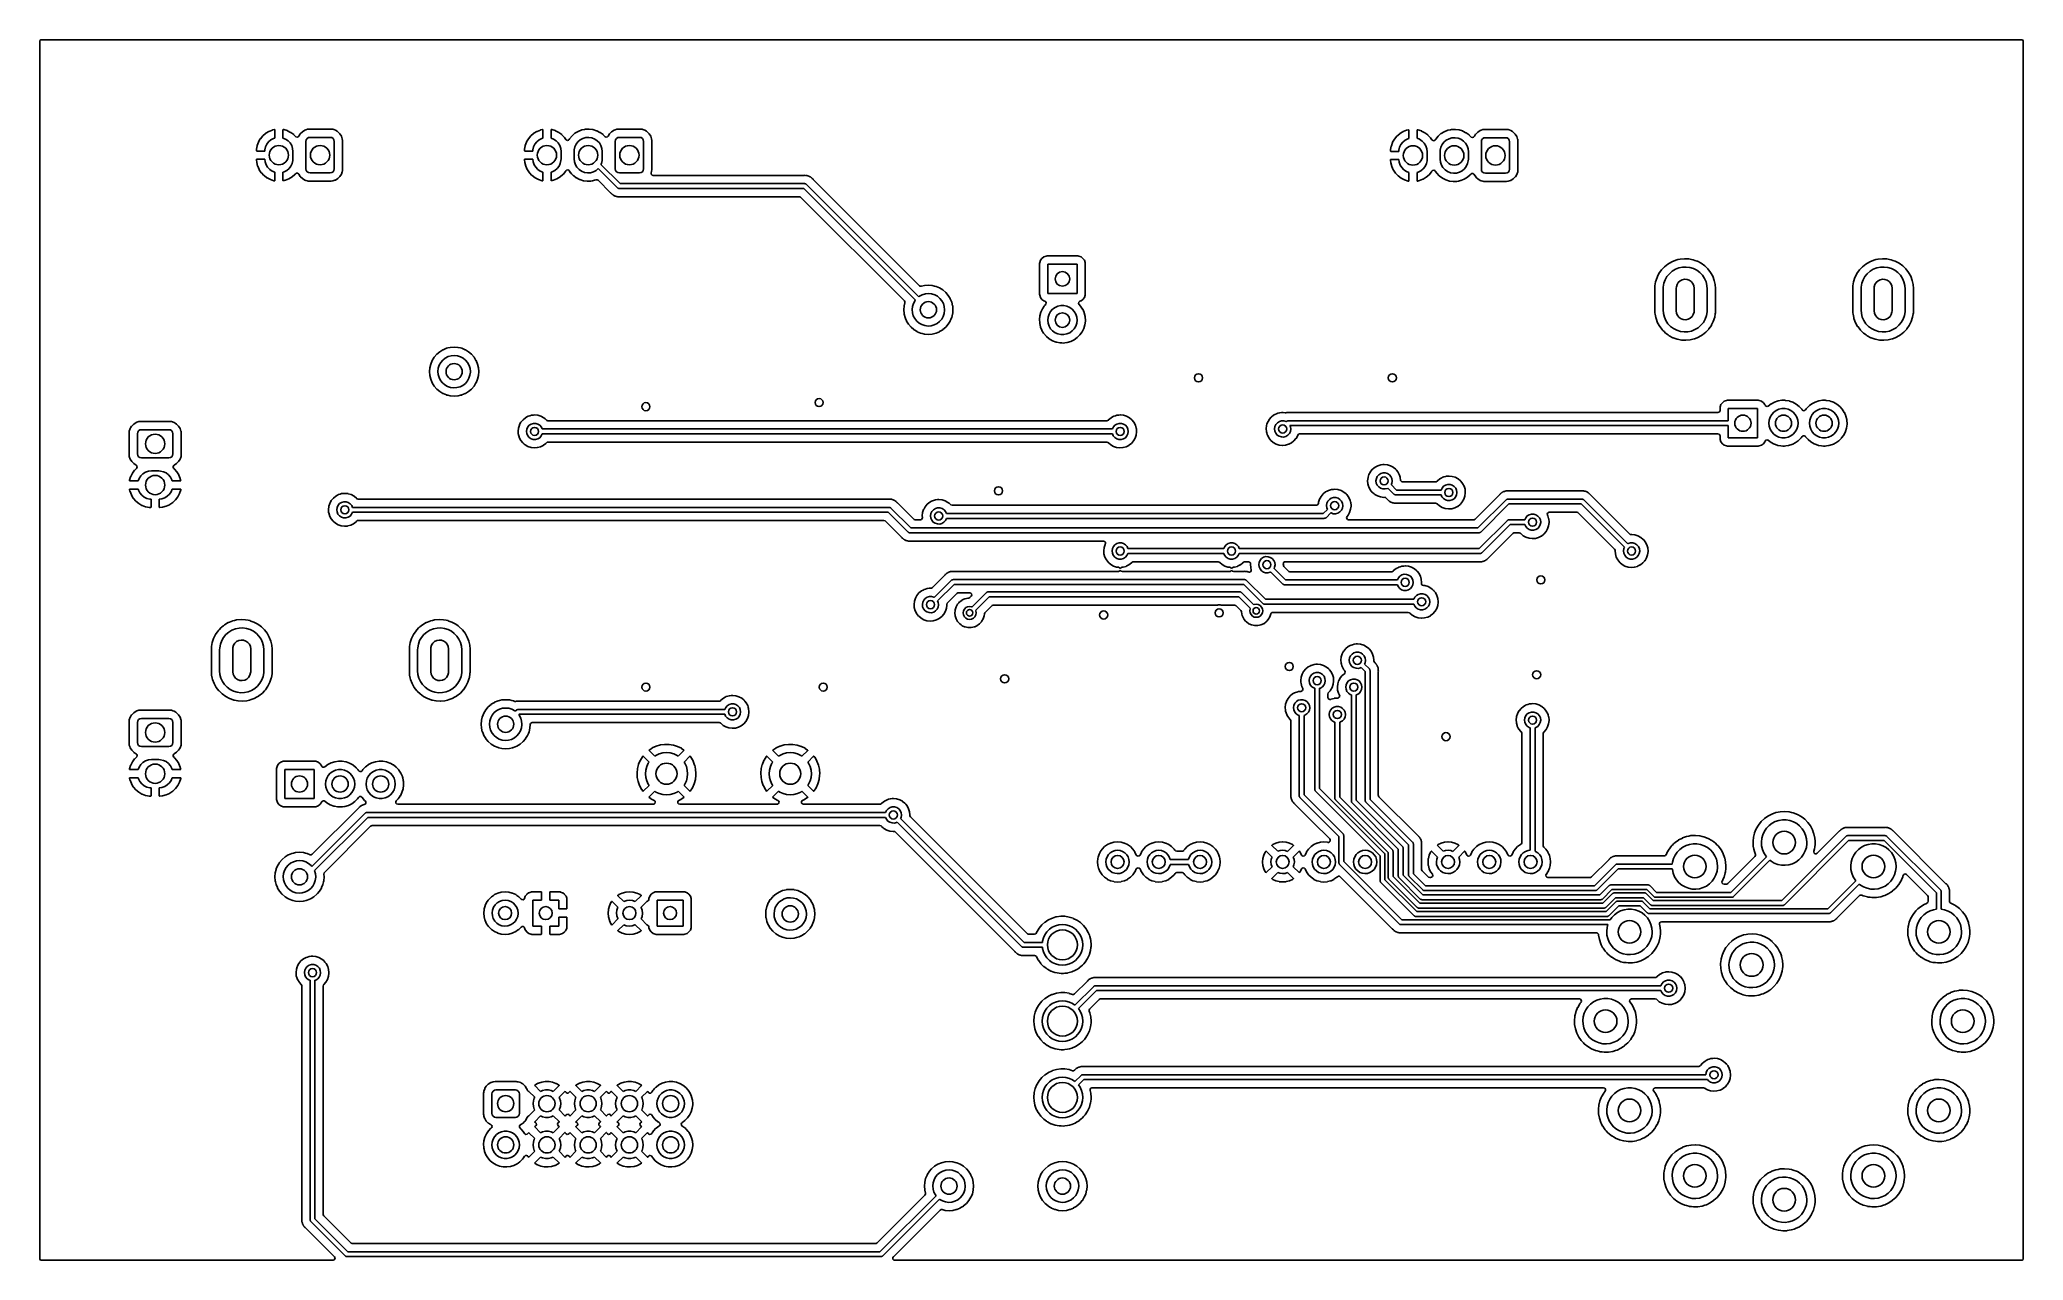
# Model space of a CAD drawing. Extents: x 87 to 209, y -135 to -60.
import ezdxf

# ---------------------------------------------------------------- set-up
doc = ezdxf.new("R2010")
doc.units = 0
doc.layers.add('BLACK', color=7, linetype='CONTINUOUS')

msp = doc.modelspace()

# ---------------------------------------------------------------- linework, layer by layer
at = {"layer": 'BLACK', "linetype": 'CONTINUOUS'}
for p, q in [((86.6145, -60.1773), (86.6345, -60.1092)), ((86.6145, -135.108), (86.6145, -60.1773)), ((86.6345, -60.1092), (86.6882, -60.0627)), ((86.6882, -60.0627), (86.7405, -60.0513)), ((86.7405, -60.0513), (208.661, -60.0513)), ((208.661, -60.0513), (208.73, -60.0713)), ((208.73, -60.0713), (208.776, -60.125)), ((208.776, -60.125), (208.787, -60.1773)), ((208.787, -60.1773), (208.787, -135.108)), ((100.359, -65.9701), (100.351, -65.9778)), ((100.527, -65.8239), (100.359, -65.9701)), ((100.536, -65.8176), (100.527, -65.8239)), ((100.727, -65.7018), (100.536, -65.8176)), ((100.736, -65.6971), (100.727, -65.7018)), ((100.944, -65.6151), (100.736, -65.6971)), ((100.954, -65.6121), (100.944, -65.6151)), ((101.077, -65.5861), (100.954, -65.6121)), ((101.088, -65.5876), (101.077, -65.5861)), ((101.092, -65.6012), (101.088, -65.5876)), ((101.092, -66.1106), (101.092, -65.6012)), ((101.604, -65.586), (101.6, -65.5991)), ((101.6, -65.5991), (101.6, -66.1079)), ((101.618, -65.5838), (101.604, -65.586)), ((101.638, -65.5864), (101.618, -65.5838)), ((101.648, -65.5887), (101.638, -65.5864)), ((101.861, -65.6548), (101.648, -65.5887)), ((101.871, -65.6588), (101.861, -65.6548)), ((102.07, -65.76), (101.871, -65.6588)), ((102.079, -65.7656), (102.07, -65.76)), ((102.258, -65.8988), (102.079, -65.7656)), ((102.266, -65.9059), (102.258, -65.8988)), ((102.374, -66.019), (102.266, -65.9059)), ((102.663, -65.8507), (102.577, -65.9901)), ((102.667, -65.8445), (102.663, -65.8507)), ((102.663, -65.8507), (102.663, -65.8507)), ((102.792, -65.7193), (102.667, -65.8445)), ((102.942, -65.6262), (102.792, -65.7193)), ((103.003, -65.6059), (102.942, -65.6262)), ((103.103, -65.5725), (103.003, -65.6059)), ((103.11, -65.5703), (103.103, -65.5725)), ((103.103, -65.5725), (103.103, -65.5725)), ((103.117, -65.5696), (103.11, -65.5703)), ((103.212, -65.5596), (103.117, -65.5696)), ((103.117, -65.5696), (103.117, -65.5696)), ((103.216, -65.5593), (103.212, -65.5596)), ((103.212, -65.5596), (103.212, -65.5596)), ((104.556, -65.5593), (103.216, -65.5593)), ((104.606, -65.5644), (104.556, -65.5593)), ((104.654, -65.5693), (104.606, -65.5644)), ((104.661, -65.57), (104.654, -65.5693)), ((104.654, -65.5693), (104.654, -65.5693)), ((104.667, -65.5722), (104.661, -65.57)), ((104.722, -65.5903), (104.667, -65.5722)), ((104.667, -65.5722), (104.667, -65.5722)), ((104.829, -65.6257), (104.722, -65.5903)), ((104.835, -65.6295), (104.829, -65.6257)), ((104.944, -65.6966), (104.835, -65.6295)), ((104.835, -65.6295), (104.835, -65.6295)), ((104.979, -65.7185), (104.944, -65.6966)), ((105.104, -65.8435), (104.979, -65.7185)), ((105.198, -65.9939), (105.104, -65.8435)), ((116.869, -65.9701), (116.861, -65.9778)), ((117.037, -65.8239), (116.869, -65.9701)), ((117.046, -65.8176), (117.037, -65.8239)), ((117.237, -65.7018), (117.046, -65.8176)), ((117.246, -65.6971), (117.237, -65.7018)), ((117.454, -65.6151), (117.246, -65.6971)), ((117.464, -65.6121), (117.454, -65.6151)), ((117.587, -65.5861), (117.464, -65.6121)), ((117.598, -65.5876), (117.587, -65.5861)), ((117.602, -65.6012), (117.598, -65.5876)), ((117.602, -66.1106), (117.602, -65.6012)), ((118.114, -65.586), (118.11, -65.5991)), ((118.11, -65.5991), (118.11, -66.1079)), ((118.128, -65.5838), (118.114, -65.586)), ((118.148, -65.5864), (118.128, -65.5838)), ((118.158, -65.5887), (118.148, -65.5864)), ((118.371, -65.6548), (118.158, -65.5887)), ((118.381, -65.6588), (118.371, -65.6548)), ((118.58, -65.76), (118.381, -65.6588)), ((118.589, -65.7656), (118.58, -65.76)), ((118.768, -65.8988), (118.589, -65.7656)), ((118.776, -65.9059), (118.768, -65.8988)), ((118.93, -66.0674), (118.776, -65.9059)), ((119.581, -65.82), (119.404, -65.9733)), ((119.585, -65.8172), (119.581, -65.82)), ((119.776, -65.7014), (119.585, -65.8172)), ((119.585, -65.8172), (119.585, -65.8172)), ((119.781, -65.6986), (119.776, -65.7014)), ((119.776, -65.7014), (119.776, -65.7014)), ((119.998, -65.6127), (119.781, -65.6986)), ((120.004, -65.6116), (119.998, -65.6127)), ((120.173, -65.5761), (120.004, -65.6116)), ((120.004, -65.6116), (120.004, -65.6116)), ((120.227, -65.5646), (120.173, -65.5761)), ((120.36, -65.5596), (120.227, -65.5646)), ((120.456, -65.5561), (120.36, -65.5596)), ((120.461, -65.5559), (120.456, -65.5561)), ((120.456, -65.5561), (120.456, -65.5561)), ((120.466, -65.5566), (120.461, -65.5559)), ((120.688, -65.5859), (120.466, -65.5566)), ((120.466, -65.5566), (120.466, -65.5566)), ((120.693, -65.5866), (120.688, -65.5859)), ((120.688, -65.5859), (120.688, -65.5859)), ((120.916, -65.656), (120.693, -65.5866)), ((120.921, -65.6584), (120.916, -65.656)), ((121.12, -65.7596), (120.921, -65.6584)), ((120.921, -65.6584), (120.921, -65.6584)), ((121.125, -65.762), (121.12, -65.7596)), ((121.12, -65.7596), (121.12, -65.7596)), ((121.313, -65.9016), (121.125, -65.762)), ((121.316, -65.9055), (121.313, -65.9016)), ((121.424, -66.0185), (121.316, -65.9055)), ((121.316, -65.9055), (121.316, -65.9055)), ((121.713, -65.8507), (121.627, -65.9901)), ((121.717, -65.8445), (121.713, -65.8507)), ((121.713, -65.8507), (121.713, -65.8507)), ((121.842, -65.7193), (121.717, -65.8445)), ((121.992, -65.6262), (121.842, -65.7193)), ((122.053, -65.6059), (121.992, -65.6262)), ((122.153, -65.5725), (122.053, -65.6059)), ((122.16, -65.5703), (122.153, -65.5725)), ((122.153, -65.5725), (122.153, -65.5725)), ((122.167, -65.5696), (122.16, -65.5703)), ((122.262, -65.5596), (122.167, -65.5696)), ((122.167, -65.5696), (122.167, -65.5696)), ((122.266, -65.5593), (122.262, -65.5596)), ((122.262, -65.5596), (122.262, -65.5596)), ((123.606, -65.5593), (122.266, -65.5593)), ((123.656, -65.5644), (123.606, -65.5593)), ((123.704, -65.5693), (123.656, -65.5644)), ((123.711, -65.57), (123.704, -65.5693)), ((123.704, -65.5693), (123.704, -65.5693)), ((123.717, -65.5722), (123.711, -65.57)), ((123.772, -65.5903), (123.717, -65.5722)), ((123.717, -65.5722), (123.717, -65.5722)), ((123.879, -65.6257), (123.772, -65.5903)), ((123.885, -65.6295), (123.879, -65.6257)), ((123.994, -65.6966), (123.885, -65.6295)), ((123.885, -65.6295), (123.885, -65.6295)), ((124.029, -65.7185), (123.994, -65.6966)), ((124.154, -65.8435), (124.029, -65.7185)), ((124.248, -65.9939), (124.154, -65.8435)), ((170.377, -65.8439), (170.209, -65.9901)), ((170.386, -65.8376), (170.377, -65.8439)), ((170.577, -65.7218), (170.386, -65.8376)), ((170.586, -65.7171), (170.577, -65.7218)), ((170.794, -65.6351), (170.586, -65.7171)), ((170.804, -65.6321), (170.794, -65.6351)), ((170.927, -65.6061), (170.804, -65.6321)), ((170.938, -65.6076), (170.927, -65.6061)), ((170.942, -65.6212), (170.938, -65.6076)), ((170.942, -66.1306), (170.942, -65.6212)), ((171.454, -65.606), (171.45, -65.6191)), ((171.45, -65.6191), (171.45, -66.1279)), ((171.468, -65.6038), (171.454, -65.606)), ((171.488, -65.6064), (171.468, -65.6038)), ((171.498, -65.6087), (171.488, -65.6064)), ((171.711, -65.6748), (171.498, -65.6087)), ((171.721, -65.6788), (171.711, -65.6748)), ((171.92, -65.78), (171.721, -65.6788)), ((171.929, -65.7856), (171.92, -65.78)), ((172.108, -65.9188), (171.929, -65.7856)), ((172.116, -65.9259), (172.108, -65.9188)), ((172.27, -66.0874), (172.116, -65.9259)), ((172.921, -65.84), (172.744, -65.9933)), ((172.925, -65.8372), (172.921, -65.84)), ((173.116, -65.7214), (172.925, -65.8372)), ((172.925, -65.8372), (172.925, -65.8372)), ((173.121, -65.7186), (173.116, -65.7214)), ((173.116, -65.7214), (173.116, -65.7214)), ((173.338, -65.6327), (173.121, -65.7186)), ((173.344, -65.6316), (173.338, -65.6327)), ((173.498, -65.5991), (173.344, -65.6316)), ((173.344, -65.6316), (173.344, -65.6316)), ((173.567, -65.5846), (173.498, -65.5991)), ((173.7, -65.5796), (173.567, -65.5846)), ((173.796, -65.5761), (173.7, -65.5796)), ((173.801, -65.5759), (173.796, -65.5761)), ((173.796, -65.5761), (173.796, -65.5761)), ((173.806, -65.5766), (173.801, -65.5759)), ((174.028, -65.6059), (173.806, -65.5766)), ((173.806, -65.5766), (173.806, -65.5766)), ((174.033, -65.6066), (174.028, -65.6059)), ((174.028, -65.6059), (174.028, -65.6059)), ((174.256, -65.676), (174.033, -65.6066)), ((174.261, -65.6784), (174.256, -65.676)), ((174.46, -65.7796), (174.261, -65.6784)), ((174.261, -65.6784), (174.261, -65.6784)), ((174.465, -65.782), (174.46, -65.7796)), ((174.46, -65.7796), (174.46, -65.7796)), ((174.653, -65.9216), (174.465, -65.782)), ((174.656, -65.9255), (174.653, -65.9216)), ((174.764, -66.0385), (174.656, -65.9255)), ((174.656, -65.9255), (174.656, -65.9255)), ((175.053, -65.8707), (174.977, -65.9933)), ((175.057, -65.8645), (175.053, -65.8707)), ((175.053, -65.8707), (175.053, -65.8707)), ((175.182, -65.7393), (175.057, -65.8645)), ((175.332, -65.6462), (175.182, -65.7393)), ((175.392, -65.6262), (175.332, -65.6462)), ((175.493, -65.5925), (175.392, -65.6262)), ((175.5, -65.5903), (175.493, -65.5925)), ((175.493, -65.5925), (175.493, -65.5925)), ((175.507, -65.5896), (175.5, -65.5903)), ((175.602, -65.5796), (175.507, -65.5896)), ((175.507, -65.5896), (175.507, -65.5896)), ((175.606, -65.5793), (175.602, -65.5796)), ((175.602, -65.5796), (175.602, -65.5796)), ((176.946, -65.5793), (175.606, -65.5793)), ((176.996, -65.5844), (176.946, -65.5793)), ((177.044, -65.5893), (176.996, -65.5844)), ((177.051, -65.59), (177.044, -65.5893)), ((177.044, -65.5893), (177.044, -65.5893)), ((177.057, -65.5922), (177.051, -65.59)), ((177.116, -65.6116), (177.057, -65.5922)), ((177.057, -65.5922), (177.057, -65.5922)), ((177.219, -65.6457), (177.116, -65.6116)), ((177.225, -65.6495), (177.219, -65.6457)), ((177.334, -65.7166), (177.225, -65.6495)), ((177.225, -65.6495), (177.225, -65.6495)), ((177.369, -65.7385), (177.334, -65.7166)), ((177.494, -65.8635), (177.369, -65.7385)), ((177.588, -66.0139), (177.494, -65.8635)), ((99.9681, -66.8307), (99.968, -66.8336)), ((99.968, -66.8336), (99.968, -66.8907)), ((99.968, -66.8907), (99.9725, -66.9059)), ((99.969, -66.8118), (99.9681, -66.8307)), ((99.9699, -66.8036), (99.969, -66.8118)), ((100.01, -66.5828), (99.9699, -66.8036)), ((99.9725, -66.9059), (99.9739, -66.9071)), ((99.9739, -66.9071), (99.9815, -66.9088)), ((99.9815, -66.9088), (100.478, -66.9088)), ((100.013, -66.5725), (100.01, -66.5828)), ((100.089, -66.3627), (100.013, -66.5725)), ((100.093, -66.3531), (100.089, -66.3627)), ((100.204, -66.1591), (100.093, -66.3531)), ((100.21, -66.1503), (100.204, -66.1591)), ((100.351, -65.9778), (100.21, -66.1503)), ((100.478, -66.9088), (100.481, -66.8408)), ((100.481, -66.8408), (100.522, -66.6574)), ((100.522, -66.6574), (100.602, -66.4871)), ((100.602, -66.4871), (100.716, -66.3378)), ((100.716, -66.3378), (100.86, -66.2165)), ((100.86, -66.2165), (101.026, -66.1289)), ((101.026, -66.1289), (101.092, -66.1106)), ((101.6, -66.1079), (101.754, -66.1696)), ((101.754, -66.1696), (101.91, -66.2753)), ((101.91, -66.2753), (102.039, -66.4118)), ((102.039, -66.4118), (102.136, -66.5729)), ((102.136, -66.5729), (102.196, -66.751)), ((102.196, -66.751), (102.216, -66.9378)), ((102.216, -66.9378), (102.216, -67.3878)), ((102.396, -66.0375), (102.374, -66.019)), ((102.464, -66.058), (102.396, -66.0375)), ((102.532, -66.0386), (102.464, -66.058)), ((102.572, -65.9938), (102.532, -66.0386)), ((102.574, -65.9951), (102.572, -65.9938)), ((102.577, -65.9901), (102.574, -65.9951)), ((103.016, -66.3178), (103.035, -66.2221)), ((103.016, -68.0078), (103.016, -66.3178)), ((103.035, -66.2221), (103.089, -66.141)), ((103.089, -66.141), (103.17, -66.0868)), ((103.17, -66.0868), (103.266, -66.0678)), ((103.266, -66.0678), (104.506, -66.0678)), ((104.506, -66.0678), (104.602, -66.0868)), ((104.602, -66.0868), (104.683, -66.141)), ((104.683, -66.141), (104.737, -66.2221)), ((104.737, -66.2221), (104.756, -66.3178)), ((104.756, -66.3178), (104.756, -68.0078)), ((105.2, -66.0008), (105.198, -65.9939)), ((105.25, -66.1501), (105.2, -66.0008)), ((105.254, -66.1616), (105.25, -66.1501)), ((105.254, -66.1685), (105.254, -66.1616)), ((105.263, -66.255), (105.254, -66.1685)), ((105.254, -66.1685), (105.254, -66.1685)), ((105.264, -66.2674), (105.263, -66.255)), ((105.264, -68.0582), (105.264, -66.2674)), ((116.479, -66.8118), (116.478, -66.8307)), ((116.478, -66.8307), (116.478, -66.8336)), ((116.478, -66.8336), (116.478, -66.8907)), ((116.478, -66.8907), (116.482, -66.9059)), ((116.48, -66.8036), (116.479, -66.8118)), ((116.52, -66.5828), (116.48, -66.8036)), ((116.482, -66.9059), (116.484, -66.9071)), ((116.484, -66.9071), (116.492, -66.9088)), ((116.492, -66.9088), (116.988, -66.9088)), ((116.523, -66.5725), (116.52, -66.5828)), ((116.599, -66.3627), (116.523, -66.5725)), ((116.603, -66.3531), (116.599, -66.3627)), ((116.714, -66.1591), (116.603, -66.3531)), ((116.72, -66.1503), (116.714, -66.1591)), ((116.861, -65.9778), (116.72, -66.1503)), ((116.988, -66.9088), (116.991, -66.8408)), ((116.991, -66.8408), (117.032, -66.6574)), ((117.032, -66.6574), (117.112, -66.4871)), ((117.112, -66.4871), (117.226, -66.3378)), ((117.226, -66.3378), (117.37, -66.2165)), ((117.37, -66.2165), (117.536, -66.1289)), ((117.536, -66.1289), (117.602, -66.1106)), ((118.11, -66.1079), (118.264, -66.1696)), ((118.264, -66.1696), (118.42, -66.2753)), ((118.42, -66.2753), (118.549, -66.4118)), ((118.549, -66.4118), (118.646, -66.5729)), ((118.646, -66.5729), (118.706, -66.751)), ((118.706, -66.751), (118.726, -66.9378)), ((118.726, -66.9378), (118.726, -67.3878)), ((118.937, -66.0756), (118.93, -66.0674)), ((119.02, -66.1998), (118.937, -66.0756)), ((119.048, -66.229), (119.02, -66.1998)), ((119.114, -66.255), (119.048, -66.229)), ((119.183, -66.2411), (119.114, -66.255)), ((119.234, -66.1918), (119.183, -66.2411)), ((119.253, -66.1588), (119.234, -66.1918)), ((119.256, -66.1542), (119.253, -66.1588)), ((119.253, -66.1588), (119.253, -66.1588)), ((119.404, -65.9733), (119.256, -66.1542)), ((119.526, -66.9378), (119.531, -66.8408)), ((119.526, -67.3878), (119.526, -66.9378)), ((119.531, -66.8408), (119.572, -66.6574)), ((119.572, -66.6574), (119.652, -66.4871)), ((119.652, -66.4871), (119.766, -66.3378)), ((119.766, -66.3378), (119.91, -66.2165)), ((119.91, -66.2165), (120.076, -66.1289)), ((120.076, -66.1289), (120.257, -66.079)), ((120.257, -66.079), (120.445, -66.0692)), ((120.445, -66.0692), (120.63, -66.0998)), ((120.63, -66.0998), (120.804, -66.1696)), ((120.804, -66.1696), (120.96, -66.2753)), ((120.96, -66.2753), (121.089, -66.4118)), ((121.089, -66.4118), (121.186, -66.5729)), ((121.186, -66.5729), (121.246, -66.751)), ((121.246, -66.751), (121.266, -66.9378)), ((121.266, -66.9378), (121.266, -67.3878)), ((121.446, -66.037), (121.424, -66.0185)), ((121.514, -66.0576), (121.446, -66.037)), ((121.583, -66.0381), (121.514, -66.0576)), ((121.622, -65.9937), (121.583, -66.0381)), ((121.624, -65.9951), (121.622, -65.9937)), ((121.627, -65.9901), (121.624, -65.9951)), ((122.066, -66.3178), (122.085, -66.2221)), ((122.066, -68.0078), (122.066, -66.3178)), ((122.085, -66.2221), (122.139, -66.141)), ((122.139, -66.141), (122.22, -66.0868)), ((122.22, -66.0868), (122.316, -66.0678)), ((122.316, -66.0678), (123.556, -66.0678)), ((123.556, -66.0678), (123.652, -66.0868)), ((123.652, -66.0868), (123.733, -66.141)), ((123.733, -66.141), (123.787, -66.2221)), ((123.787, -66.2221), (123.806, -66.3178)), ((123.806, -66.3178), (123.806, -68.0078)), ((124.25, -66.0008), (124.248, -65.9939)), ((124.3, -66.1501), (124.25, -66.0008)), ((124.304, -66.1616), (124.3, -66.1501)), ((124.304, -66.1685), (124.304, -66.1616)), ((124.313, -66.255), (124.304, -66.1685)), ((124.304, -66.1685), (124.304, -66.1685)), ((124.314, -66.2674), (124.313, -66.255)), ((124.314, -68.0582), (124.314, -66.2674)), ((169.819, -66.8318), (169.818, -66.8507)), ((169.818, -66.8507), (169.818, -66.8536)), ((169.818, -66.8536), (169.818, -66.9107)), ((169.818, -66.9107), (169.822, -66.9259)), ((169.82, -66.8236), (169.819, -66.8318)), ((169.86, -66.6028), (169.82, -66.8236)), ((169.822, -66.9259), (169.824, -66.9271)), ((169.824, -66.9271), (169.832, -66.9288)), ((169.832, -66.9288), (170.328, -66.9288)), ((169.863, -66.5925), (169.86, -66.6028)), ((169.939, -66.3827), (169.863, -66.5925)), ((169.943, -66.3731), (169.939, -66.3827)), ((170.054, -66.1791), (169.943, -66.3731)), ((170.06, -66.1703), (170.054, -66.1791)), ((170.201, -65.9978), (170.06, -66.1703)), ((170.209, -65.9901), (170.201, -65.9978)), ((170.328, -66.9288), (170.331, -66.8608)), ((170.331, -66.8608), (170.372, -66.6774)), ((170.372, -66.6774), (170.452, -66.5071)), ((170.452, -66.5071), (170.566, -66.3578)), ((170.566, -66.3578), (170.71, -66.2365)), ((170.71, -66.2365), (170.876, -66.1489)), ((170.876, -66.1489), (170.942, -66.1306)), ((171.45, -66.1279), (171.604, -66.1896)), ((171.604, -66.1896), (171.76, -66.2953)), ((171.76, -66.2953), (171.889, -66.4318)), ((171.889, -66.4318), (171.986, -66.5929)), ((171.986, -66.5929), (172.046, -66.771)), ((172.046, -66.771), (172.066, -66.9578)), ((172.066, -66.9578), (172.066, -67.4078)), ((172.277, -66.0956), (172.27, -66.0874)), ((172.36, -66.2198), (172.277, -66.0956)), ((172.388, -66.249), (172.36, -66.2198)), ((172.454, -66.275), (172.388, -66.249)), ((172.523, -66.2611), (172.454, -66.275)), ((172.574, -66.2118), (172.523, -66.2611)), ((172.593, -66.1788), (172.574, -66.2118)), ((172.596, -66.1742), (172.593, -66.1788)), ((172.593, -66.1788), (172.593, -66.1788)), ((172.744, -65.9933), (172.596, -66.1742)), ((172.866, -66.9578), (172.871, -66.8608)), ((172.866, -67.4078), (172.866, -66.9578)), ((172.871, -66.8608), (172.912, -66.6774)), ((172.912, -66.6774), (172.992, -66.5071)), ((172.992, -66.5071), (173.106, -66.3578)), ((173.106, -66.3578), (173.25, -66.2365)), ((173.25, -66.2365), (173.416, -66.1489)), ((173.416, -66.1489), (173.597, -66.099)), ((173.597, -66.099), (173.785, -66.0892)), ((173.785, -66.0892), (173.97, -66.1198)), ((173.97, -66.1198), (174.144, -66.1896)), ((174.144, -66.1896), (174.3, -66.2953)), ((174.3, -66.2953), (174.429, -66.4318)), ((174.429, -66.4318), (174.526, -66.5929)), ((174.526, -66.5929), (174.586, -66.771)), ((174.586, -66.771), (174.606, -66.9578)), ((174.606, -66.9578), (174.606, -67.4078)), ((174.786, -66.057), (174.764, -66.0385)), ((174.854, -66.0776), (174.786, -66.057)), ((174.923, -66.0581), (174.854, -66.0776)), ((174.962, -66.0137), (174.923, -66.0581)), ((174.964, -66.0151), (174.962, -66.0137)), ((174.977, -65.9933), (174.964, -66.0151)), ((175.406, -66.3378), (175.425, -66.2421)), ((175.406, -68.0278), (175.406, -66.3378)), ((175.425, -66.2421), (175.479, -66.161)), ((175.479, -66.161), (175.56, -66.1068)), ((175.56, -66.1068), (175.656, -66.0878)), ((175.656, -66.0878), (176.896, -66.0878)), ((176.896, -66.0878), (176.992, -66.1068)), ((176.992, -66.1068), (177.073, -66.161)), ((177.073, -66.161), (177.127, -66.2421)), ((177.127, -66.2421), (177.146, -66.3378)), ((177.146, -66.3378), (177.146, -68.0278)), ((177.59, -66.0208), (177.588, -66.0139)), ((177.64, -66.1701), (177.59, -66.0208)), ((177.644, -66.1816), (177.64, -66.1701)), ((177.644, -66.1885), (177.644, -66.1816)), ((177.651, -66.255), (177.644, -66.1885)), ((177.644, -66.1885), (177.644, -66.1885)), ((177.654, -66.2874), (177.651, -66.255)), ((177.654, -68.0782), (177.654, -66.2874)), ((99.9697, -67.4227), (99.968, -67.4303)), ((99.968, -67.4303), (99.968, -67.4439)), ((99.968, -67.4439), (99.9682, -67.4492)), ((99.9682, -67.4492), (99.9823, -67.6155)), ((99.9709, -67.4213), (99.9697, -67.4227)), ((99.9861, -67.4168), (99.9709, -67.4213)), ((99.9823, -67.6155), (99.9841, -67.626)), ((99.9841, -67.626), (100.04, -67.842)), ((100.479, -67.4168), (99.9861, -67.4168)), ((100.04, -67.842), (100.044, -67.852)), ((100.044, -67.852), (100.135, -68.0555)), ((100.135, -68.0555), (100.141, -68.0648)), ((100.141, -68.0648), (100.265, -68.25)), ((100.265, -68.25), (100.272, -68.2582)), ((100.272, -68.2582), (100.426, -68.4197)), ((100.496, -67.5746), (100.479, -67.4168)), ((100.556, -67.7527), (100.496, -67.5746)), ((100.653, -67.9138), (100.556, -67.7527)), ((100.782, -68.0503), (100.653, -67.9138)), ((100.938, -68.156), (100.782, -68.0503)), ((101.092, -68.2177), (100.938, -68.156)), ((101.092, -68.7265), (101.092, -68.2177)), ((101.666, -68.1967), (101.6, -68.215)), ((101.6, -68.215), (101.6, -68.7244)), ((101.832, -68.1091), (101.666, -68.1967)), ((101.976, -67.9878), (101.832, -68.1091)), ((102.09, -67.8385), (101.976, -67.9878)), ((102.17, -67.6682), (102.09, -67.8385)), ((102.165, -68.5017), (102.333, -68.3555)), ((102.211, -67.4848), (102.17, -67.6682)), ((102.216, -67.3878), (102.211, -67.4848)), ((102.333, -68.3555), (102.341, -68.3478)), ((102.341, -68.3478), (102.368, -68.3145)), ((102.368, -68.3145), (102.427, -68.2745)), ((102.427, -68.2745), (102.498, -68.2726)), ((102.498, -68.2726), (102.559, -68.3093)), ((102.559, -68.3093), (102.574, -68.3321)), ((102.574, -68.3321), (102.574, -68.3317)), ((102.574, -68.3317), (102.668, -68.4821)), ((103.035, -68.1035), (103.016, -68.0078)), ((103.089, -68.1846), (103.035, -68.1035)), ((103.17, -68.2388), (103.089, -68.1846)), ((103.266, -68.2578), (103.17, -68.2388)), ((104.506, -68.2578), (103.266, -68.2578)), ((104.602, -68.2388), (104.506, -68.2578)), ((104.683, -68.1846), (104.602, -68.2388)), ((104.737, -68.1035), (104.683, -68.1846)), ((104.756, -68.0078), (104.737, -68.1035)), ((105.11, -68.4729), (105.194, -68.3368)), ((105.194, -68.3368), (105.198, -68.3305)), ((105.194, -68.3368), (105.194, -68.3368)), ((105.198, -68.3305), (105.246, -68.1865)), ((105.246, -68.1865), (105.252, -68.1692)), ((105.252, -68.1692), (105.254, -68.1627)), ((105.252, -68.1692), (105.252, -68.1692)), ((105.254, -68.1627), (105.256, -68.1423)), ((105.256, -68.1423), (105.264, -68.0614)), ((105.264, -68.0614), (105.264, -68.0582)), ((116.48, -67.4227), (116.478, -67.4303)), ((116.478, -67.4303), (116.478, -67.4439)), ((116.478, -67.4439), (116.478, -67.4492)), ((116.478, -67.4492), (116.492, -67.6155)), ((116.481, -67.4213), (116.48, -67.4227)), ((116.496, -67.4168), (116.481, -67.4213)), ((116.492, -67.6155), (116.494, -67.626)), ((116.494, -67.626), (116.55, -67.842)), ((116.989, -67.4168), (116.496, -67.4168)), ((116.55, -67.842), (116.554, -67.852)), ((116.554, -67.852), (116.645, -68.0555)), ((116.645, -68.0555), (116.651, -68.0648)), ((116.651, -68.0648), (116.775, -68.25)), ((116.775, -68.25), (116.782, -68.2582)), ((116.782, -68.2582), (116.936, -68.4197)), ((117.006, -67.5746), (116.989, -67.4168)), ((117.066, -67.7527), (117.006, -67.5746)), ((117.163, -67.9138), (117.066, -67.7527)), ((117.292, -68.0503), (117.163, -67.9138)), ((117.448, -68.156), (117.292, -68.0503)), ((117.602, -68.2177), (117.448, -68.156)), ((117.602, -68.7265), (117.602, -68.2177)), ((118.176, -68.1967), (118.11, -68.215)), ((118.11, -68.215), (118.11, -68.7244)), ((118.342, -68.1091), (118.176, -68.1967)), ((118.486, -67.9878), (118.342, -68.1091)), ((118.6, -67.8385), (118.486, -67.9878)), ((118.68, -67.6682), (118.6, -67.8385)), ((118.675, -68.5017), (118.843, -68.3555)), ((118.721, -67.4848), (118.68, -67.6682)), ((118.726, -67.3878), (118.721, -67.4848)), ((118.843, -68.3555), (118.851, -68.3478)), ((118.851, -68.3478), (118.992, -68.1753)), ((118.992, -68.1753), (118.998, -68.1665)), ((118.998, -68.1665), (119.017, -68.1338)), ((119.017, -68.1338), (119.068, -68.0845)), ((119.068, -68.0845), (119.138, -68.0707)), ((119.138, -68.0707), (119.204, -68.0966)), ((119.204, -68.0966), (119.231, -68.1258)), ((119.231, -68.1258), (119.251, -68.1558)), ((119.251, -68.1558), (119.318, -68.2547)), ((119.318, -68.2547), (119.321, -68.2586)), ((119.321, -68.2586), (119.321, -68.2586)), ((119.321, -68.2586), (119.37, -68.3093)), ((119.37, -68.3093), (119.479, -68.424)), ((119.546, -67.5746), (119.526, -67.3878)), ((119.606, -67.7527), (119.546, -67.5746)), ((119.703, -67.9138), (119.606, -67.7527)), ((119.832, -68.0503), (119.703, -67.9138)), ((119.988, -68.156), (119.832, -68.0503)), ((120.162, -68.2258), (119.988, -68.156)), ((120.347, -68.2564), (120.162, -68.2258)), ((120.535, -68.2466), (120.347, -68.2564)), ((120.716, -68.1967), (120.535, -68.2466)), ((120.882, -68.1091), (120.716, -68.1967)), ((121.017, -67.9956), (120.882, -68.1091)), ((122.195, -69.1739), (121.017, -67.9956)), ((121.22, -67.6682), (121.186, -67.7405)), ((121.186, -67.7405), (122.363, -68.9178)), ((121.261, -67.4848), (121.22, -67.6682)), ((121.266, -67.3878), (121.261, -67.4848)), ((122.085, -68.1035), (122.066, -68.0078)), ((122.139, -68.1846), (122.085, -68.1035)), ((122.22, -68.2388), (122.139, -68.1846)), ((122.316, -68.2578), (122.22, -68.2388)), ((123.556, -68.2578), (122.316, -68.2578)), ((123.652, -68.2388), (123.556, -68.2578)), ((123.733, -68.1846), (123.652, -68.2388)), ((123.787, -68.1035), (123.733, -68.1846)), ((123.806, -68.0078), (123.787, -68.1035)), ((124.272, -68.2654), (124.277, -68.2436)), ((124.282, -68.3356), (124.272, -68.2654)), ((124.277, -68.2436), (124.302, -68.1692)), ((124.328, -68.3893), (124.282, -68.3356)), ((124.302, -68.1692), (124.304, -68.1627)), ((124.302, -68.1692), (124.302, -68.1692)), ((124.304, -68.1627), (124.306, -68.1423)), ((124.306, -68.1423), (124.314, -68.0614)), ((124.314, -68.0614), (124.314, -68.0582)), ((124.397, -68.4093), (124.328, -68.3893)), ((133.694, -68.4093), (124.397, -68.4093)), ((133.706, -68.4087), (133.694, -68.4093)), ((133.752, -68.4044), (133.706, -68.4087)), ((133.76, -68.4056), (133.752, -68.4044)), ((133.773, -68.4077), (133.76, -68.4056)), ((133.793, -68.4093), (133.773, -68.4077)), ((133.814, -68.4093), (133.793, -68.4093)), ((133.831, -68.4136), (133.814, -68.4093)), ((133.859, -68.4208), (133.831, -68.4136)), ((169.82, -67.4427), (169.818, -67.4503)), ((169.818, -67.4503), (169.818, -67.4639)), ((169.818, -67.4639), (169.818, -67.4692)), ((169.818, -67.4692), (169.832, -67.6355)), ((169.821, -67.4413), (169.82, -67.4427)), ((169.836, -67.4368), (169.821, -67.4413)), ((169.832, -67.6355), (169.834, -67.646)), ((169.834, -67.646), (169.89, -67.862)), ((170.329, -67.4368), (169.836, -67.4368)), ((169.89, -67.862), (169.894, -67.872)), ((169.894, -67.872), (169.985, -68.0755)), ((169.985, -68.0755), (169.991, -68.0848)), ((169.991, -68.0848), (170.115, -68.27)), ((170.115, -68.27), (170.122, -68.2782)), ((170.122, -68.2782), (170.276, -68.4397)), ((170.346, -67.5946), (170.329, -67.4368)), ((170.406, -67.7727), (170.346, -67.5946)), ((170.503, -67.9338), (170.406, -67.7727)), ((170.632, -68.0703), (170.503, -67.9338)), ((170.788, -68.176), (170.632, -68.0703)), ((170.942, -68.2377), (170.788, -68.176)), ((170.942, -68.7465), (170.942, -68.2377)), ((171.516, -68.2167), (171.45, -68.235)), ((171.45, -68.235), (171.45, -68.7444)), ((171.682, -68.1291), (171.516, -68.2167)), ((171.826, -68.0078), (171.682, -68.1291)), ((171.94, -67.8585), (171.826, -68.0078)), ((172.02, -67.6882), (171.94, -67.8585)), ((172.015, -68.5217), (172.183, -68.3755)), ((172.061, -67.5048), (172.02, -67.6882)), ((172.066, -67.4078), (172.061, -67.5048)), ((172.183, -68.3755), (172.191, -68.3678)), ((172.191, -68.3678), (172.332, -68.1953)), ((172.332, -68.1953), (172.338, -68.1865)), ((172.338, -68.1865), (172.357, -68.1538)), ((172.357, -68.1538), (172.408, -68.1045)), ((172.408, -68.1045), (172.478, -68.0907)), ((172.478, -68.0907), (172.544, -68.1166)), ((172.544, -68.1166), (172.571, -68.1458)), ((172.571, -68.1458), (172.591, -68.1758)), ((172.591, -68.1758), (172.658, -68.2747)), ((172.658, -68.2747), (172.819, -68.444)), ((172.886, -67.5946), (172.866, -67.4078)), ((172.946, -67.7727), (172.886, -67.5946)), ((173.043, -67.9338), (172.946, -67.7727)), ((173.172, -68.0703), (173.043, -67.9338)), ((173.328, -68.176), (173.172, -68.0703)), ((173.502, -68.2458), (173.328, -68.176)), ((173.687, -68.2764), (173.502, -68.2458)), ((173.875, -68.2666), (173.687, -68.2764)), ((174.056, -68.2167), (173.875, -68.2666)), ((174.222, -68.1291), (174.056, -68.2167)), ((174.366, -68.0078), (174.222, -68.1291)), ((174.48, -67.8585), (174.366, -68.0078)), ((174.56, -67.6882), (174.48, -67.8585)), ((174.551, -68.5256), (174.728, -68.3723)), ((174.601, -67.5048), (174.56, -67.6882)), ((174.606, -67.4078), (174.601, -67.5048)), ((174.728, -68.3723), (174.758, -68.335)), ((174.758, -68.335), (174.817, -68.295)), ((174.817, -68.295), (174.888, -68.2931)), ((174.888, -68.2931), (174.949, -68.3298)), ((174.949, -68.3298), (174.964, -68.3522)), ((174.964, -68.3522), (174.964, -68.3517)), ((174.964, -68.3517), (175.058, -68.5021)), ((175.425, -68.1235), (175.406, -68.0278)), ((175.479, -68.2046), (175.425, -68.1235)), ((175.56, -68.2588), (175.479, -68.2046)), ((175.656, -68.2778), (175.56, -68.2588)), ((176.896, -68.2778), (175.656, -68.2778)), ((176.992, -68.2588), (176.896, -68.2778)), ((177.073, -68.2046), (176.992, -68.2588)), ((177.127, -68.1235), (177.073, -68.2046)), ((177.146, -68.0278), (177.127, -68.1235)), ((177.5, -68.4933), (177.584, -68.3568)), ((177.584, -68.3568), (177.588, -68.3505)), ((177.584, -68.3568), (177.584, -68.3568)), ((177.588, -68.3505), (177.644, -68.1827)), ((177.644, -68.1827), (177.645, -68.1692)), ((177.645, -68.1692), (177.654, -68.0814)), ((177.654, -68.0814), (177.654, -68.0782)), ((100.426, -68.4197), (100.434, -68.4268)), ((100.434, -68.4268), (100.613, -68.56)), ((100.613, -68.56), (100.622, -68.5656)), ((100.622, -68.5656), (100.821, -68.6668)), ((100.821, -68.6668), (100.831, -68.6708)), ((100.831, -68.6708), (101.044, -68.7369)), ((101.044, -68.7369), (101.054, -68.7392)), ((101.054, -68.7392), (101.074, -68.7418)), ((101.074, -68.7418), (101.088, -68.7396)), ((101.088, -68.7396), (101.092, -68.7265)), ((101.6, -68.7244), (101.604, -68.738)), ((101.604, -68.738), (101.615, -68.7395)), ((101.615, -68.7395), (101.738, -68.7135)), ((101.738, -68.7135), (101.748, -68.7105)), ((101.748, -68.7105), (101.956, -68.6285)), ((101.956, -68.6285), (101.965, -68.6238)), ((101.965, -68.6238), (102.156, -68.508)), ((102.156, -68.508), (102.165, -68.5017)), ((102.668, -68.4821), (102.673, -68.4873)), ((102.673, -68.4873), (102.687, -68.5017)), ((102.687, -68.5017), (102.793, -68.6071)), ((102.793, -68.6071), (102.799, -68.6109)), ((102.799, -68.6109), (102.799, -68.6109)), ((102.799, -68.6109), (102.936, -68.6955)), ((102.936, -68.6955), (102.943, -68.6999)), ((102.943, -68.6999), (103.009, -68.7217)), ((103.009, -68.7217), (103.105, -68.7534)), ((103.105, -68.7534), (103.105, -68.7534)), ((103.105, -68.7534), (103.111, -68.7556)), ((103.111, -68.7556), (103.118, -68.7563)), ((103.118, -68.7563), (103.118, -68.7563)), ((103.118, -68.7563), (103.161, -68.7607)), ((103.161, -68.7607), (103.216, -68.7663)), ((103.216, -68.7663), (104.556, -68.7663)), ((104.556, -68.7663), (104.56, -68.766)), ((104.56, -68.766), (104.655, -68.756)), ((104.56, -68.766), (104.56, -68.766)), ((104.655, -68.756), (104.662, -68.7553)), ((104.655, -68.756), (104.655, -68.756)), ((104.662, -68.7553), (104.669, -68.7531)), ((104.669, -68.7531), (104.802, -68.7087)), ((104.669, -68.7531), (104.669, -68.7531)), ((104.802, -68.7087), (104.83, -68.6993)), ((104.83, -68.6993), (104.98, -68.6063)), ((104.98, -68.6063), (105.105, -68.4811)), ((105.105, -68.4811), (105.11, -68.4729)), ((116.936, -68.4197), (116.944, -68.4268)), ((116.944, -68.4268), (117.123, -68.56)), ((117.123, -68.56), (117.132, -68.5656)), ((117.132, -68.5656), (117.331, -68.6668)), ((117.331, -68.6668), (117.341, -68.6708)), ((117.341, -68.6708), (117.554, -68.7369)), ((117.554, -68.7369), (117.564, -68.7392)), ((117.564, -68.7392), (117.584, -68.7418)), ((117.584, -68.7418), (117.598, -68.7396)), ((117.598, -68.7396), (117.602, -68.7265)), ((118.11, -68.7244), (118.114, -68.738)), ((118.114, -68.738), (118.125, -68.7395)), ((118.125, -68.7395), (118.248, -68.7135)), ((118.248, -68.7135), (118.258, -68.7105)), ((118.258, -68.7105), (118.466, -68.6285)), ((118.466, -68.6285), (118.475, -68.6238)), ((118.475, -68.6238), (118.666, -68.508)), ((118.666, -68.508), (118.675, -68.5017)), ((119.479, -68.424), (119.484, -68.4272)), ((119.484, -68.4272), (119.506, -68.444)), ((119.506, -68.444), (119.667, -68.5636)), ((119.667, -68.5636), (119.672, -68.566)), ((119.672, -68.566), (119.672, -68.566)), ((119.672, -68.566), (119.871, -68.6672)), ((119.871, -68.6672), (119.875, -68.6696)), ((119.875, -68.6696), (120.099, -68.739)), ((120.099, -68.739), (120.104, -68.7397)), ((120.104, -68.7397), (120.104, -68.7397)), ((120.104, -68.7397), (120.326, -68.769)), ((120.326, -68.769), (120.326, -68.769)), ((120.326, -68.769), (120.331, -68.7697)), ((120.331, -68.7697), (120.336, -68.7695)), ((120.336, -68.7695), (120.448, -68.7654)), ((120.336, -68.7695), (120.336, -68.7695)), ((120.448, -68.7654), (120.565, -68.761)), ((120.565, -68.761), (120.667, -68.7395)), ((120.667, -68.7395), (120.788, -68.714)), ((120.788, -68.714), (120.794, -68.7129)), ((120.788, -68.714), (120.788, -68.714)), ((120.794, -68.7129), (120.875, -68.6806)), ((120.875, -68.6806), (120.946, -68.6742)), ((120.946, -68.6742), (121.011, -68.7087)), ((121.011, -68.7087), (121.777, -69.4754)), ((121.777, -69.4754), (121.785, -69.4842)), ((121.785, -69.4842), (121.79, -69.4909)), ((121.79, -69.4909), (121.795, -69.4963)), ((121.795, -69.4963), (121.795, -69.4963)), ((121.795, -69.4963), (121.841, -69.5394)), ((121.841, -69.5394), (121.844, -69.5422)), ((121.844, -69.5422), (121.865, -69.5627)), ((121.865, -69.5627), (121.868, -69.5654)), ((121.868, -69.5654), (121.877, -69.5732)), ((121.877, -69.5732), (121.911, -69.6048)), ((121.911, -69.6048), (121.918, -69.6086)), ((121.918, -69.6086), (121.918, -69.6086)), ((121.918, -69.6086), (121.93, -69.6151)), ((121.93, -69.6151), (121.946, -69.626)), ((121.946, -69.626), (121.956, -69.6338)), ((121.956, -69.6338), (121.963, -69.6391)), ((122.212, -69.1837), (122.195, -69.1739)), ((122.226, -69.1977), (122.212, -69.1837)), ((122.245, -69.2028), (122.226, -69.1977)), ((122.262, -69.2127), (122.245, -69.2028)), ((122.282, -69.2127), (122.262, -69.2127)), ((122.301, -69.2178), (122.282, -69.2127)), ((133.669, -69.2178), (122.301, -69.2178)), ((122.363, -68.9178), (133.731, -68.9178)), ((140.548, -76.0967), (133.669, -69.2178)), ((133.731, -68.9178), (133.75, -68.9229)), ((133.75, -68.9229), (133.77, -68.9229)), ((133.77, -68.9229), (133.787, -68.9328)), ((133.787, -68.9328), (133.806, -68.9379)), ((133.806, -68.9379), (133.82, -68.9519)), ((133.82, -68.9519), (133.837, -68.9617)), ((133.837, -68.9617), (140.761, -75.8854)), ((133.871, -68.4232), (133.859, -68.4208)), ((133.916, -68.4304), (133.871, -68.4232)), ((133.936, -68.4389), (133.916, -68.4304)), ((133.955, -68.4453), (133.936, -68.4389)), ((133.975, -68.4507), (133.955, -68.4453)), ((133.982, -68.4545), (133.975, -68.4507)), ((134.016, -68.4729), (133.982, -68.4545)), ((133.982, -68.4545), (133.982, -68.4545)), ((134.026, -68.4781), (134.016, -68.4729)), ((134.062, -68.4933), (134.026, -68.4781)), ((134.069, -68.4965), (134.062, -68.4933)), ((134.062, -68.4933), (134.062, -68.4933)), ((134.075, -68.5014), (134.069, -68.4965)), ((134.086, -68.5096), (134.075, -68.5014)), ((134.102, -68.5205), (134.086, -68.5096)), ((134.112, -68.5256), (134.102, -68.5205)), ((134.121, -68.5308), (134.112, -68.5256)), ((134.127, -68.5363), (134.121, -68.5308)), ((134.155, -68.5624), (134.127, -68.5363)), ((134.164, -68.5702), (134.155, -68.5624)), ((134.167, -68.5729), (134.164, -68.5702)), ((134.188, -68.5934), (134.167, -68.5729)), ((134.191, -68.5962), (134.188, -68.5934)), ((134.225, -68.6285), (134.191, -68.5962)), ((134.242, -68.6447), (134.225, -68.6285)), ((134.247, -68.6514), (134.242, -68.6447)), ((134.255, -68.6602), (134.247, -68.6514)), ((134.247, -68.6514), (134.247, -68.6514)), ((140.801, -75.2066), (134.255, -68.6602)), ((170.276, -68.4397), (170.284, -68.4468)), ((170.284, -68.4468), (170.463, -68.58)), ((170.463, -68.58), (170.472, -68.5856)), ((170.472, -68.5856), (170.671, -68.6868)), ((170.671, -68.6868), (170.681, -68.6908)), ((170.681, -68.6908), (170.894, -68.7569)), ((170.894, -68.7569), (170.904, -68.7592)), ((170.904, -68.7592), (170.924, -68.7618)), ((170.924, -68.7618), (170.938, -68.7596)), ((170.938, -68.7596), (170.942, -68.7465)), ((171.45, -68.7444), (171.454, -68.758)), ((171.454, -68.758), (171.465, -68.7595)), ((171.465, -68.7595), (171.588, -68.7335)), ((171.588, -68.7335), (171.598, -68.7305)), ((171.598, -68.7305), (171.806, -68.6485)), ((171.806, -68.6485), (171.815, -68.6438)), ((171.815, -68.6438), (172.006, -68.528)), ((172.006, -68.528), (172.015, -68.5217)), ((172.819, -68.444), (173.007, -68.5836)), ((173.007, -68.5836), (173.012, -68.586)), ((173.012, -68.586), (173.012, -68.586)), ((173.012, -68.586), (173.211, -68.6872)), ((173.211, -68.6872), (173.215, -68.6896)), ((173.215, -68.6896), (173.439, -68.759)), ((173.439, -68.759), (173.444, -68.7597)), ((173.444, -68.7597), (173.444, -68.7597)), ((173.444, -68.7597), (173.666, -68.789)), ((173.666, -68.789), (173.666, -68.789)), ((173.666, -68.789), (173.671, -68.7897)), ((173.671, -68.7897), (173.676, -68.7895)), ((173.676, -68.7895), (173.788, -68.7854)), ((173.676, -68.7895), (173.676, -68.7895)), ((173.788, -68.7854), (173.905, -68.781)), ((173.905, -68.781), (173.999, -68.7612)), ((173.999, -68.7612), (174.128, -68.734)), ((174.128, -68.734), (174.134, -68.7329)), ((174.128, -68.734), (174.128, -68.734)), ((174.134, -68.7329), (174.351, -68.647)), ((174.351, -68.647), (174.461, -68.5804)), ((174.461, -68.5804), (174.547, -68.5284)), ((174.547, -68.5284), (174.551, -68.5256)), ((174.547, -68.5284), (174.547, -68.5284)), ((175.058, -68.5021), (175.063, -68.5073)), ((175.063, -68.5073), (175.115, -68.56)), ((175.115, -68.56), (175.183, -68.6271)), ((175.183, -68.6271), (175.189, -68.6309)), ((175.189, -68.6309), (175.189, -68.6309)), ((175.189, -68.6309), (175.326, -68.7155)), ((175.326, -68.7155), (175.333, -68.7199)), ((175.333, -68.7199), (175.399, -68.7418)), ((175.399, -68.7418), (175.495, -68.7734)), ((175.495, -68.7734), (175.495, -68.7734)), ((175.495, -68.7734), (175.501, -68.7756)), ((175.501, -68.7756), (175.508, -68.7763)), ((175.508, -68.7763), (175.508, -68.7763)), ((175.508, -68.7763), (175.551, -68.7807)), ((175.551, -68.7807), (175.606, -68.7863)), ((175.606, -68.7863), (176.946, -68.7863)), ((176.946, -68.7863), (176.95, -68.786)), ((176.95, -68.786), (177.045, -68.776)), ((176.95, -68.786), (176.95, -68.786)), ((177.045, -68.776), (177.052, -68.7753)), ((177.045, -68.776), (177.045, -68.776)), ((177.052, -68.7753), (177.059, -68.7731)), ((177.059, -68.7731), (177.205, -68.7244)), ((177.059, -68.7731), (177.059, -68.7731)), ((177.205, -68.7244), (177.22, -68.7193)), ((177.22, -68.7193), (177.37, -68.6263)), ((177.37, -68.6263), (177.495, -68.5011)), ((177.495, -68.5011), (177.5, -68.4933)), ((121.963, -69.6391), (121.97, -69.6423)), ((121.97, -69.6423), (121.97, -69.6423)), ((121.97, -69.6423), (122.006, -69.6575)), ((122.006, -69.6575), (122.016, -69.6627)), ((122.016, -69.6627), (122.057, -69.6849)), ((122.057, -69.6849), (122.077, -69.6903)), ((122.077, -69.6903), (122.096, -69.6967)), ((122.096, -69.6967), (122.116, -69.7052)), ((122.116, -69.7052), (122.16, -69.7121)), ((122.16, -69.7121), (122.161, -69.7124)), ((122.161, -69.7124), (122.173, -69.7148)), ((122.173, -69.7148), (122.201, -69.722)), ((122.201, -69.722), (122.218, -69.7263)), ((122.218, -69.7263), (122.239, -69.7263)), ((122.239, -69.7263), (122.259, -69.7279)), ((122.259, -69.7279), (122.28, -69.7312)), ((122.28, -69.7312), (122.326, -69.7269)), ((122.326, -69.7269), (122.338, -69.7263)), ((122.338, -69.7263), (133.406, -69.7263)), ((133.406, -69.7263), (133.474, -69.7463)), ((133.474, -69.7463), (133.495, -69.7632)), ((133.495, -69.7632), (139.87, -76.1379)), ((148.204, -73.7725), (148.197, -73.8347)), ((148.197, -73.8347), (148.197, -75.7309)), ((148.255, -73.6361), (148.204, -73.7725)), ((148.343, -73.5195), (148.255, -73.6361)), ((148.459, -73.4322), (148.343, -73.5195)), ((148.596, -73.3811), (148.459, -73.4322)), ((148.658, -73.3743), (148.596, -73.3811)), ((150.554, -73.3743), (148.658, -73.3743)), ((148.706, -75.6828), (148.706, -73.8828)), ((148.706, -73.8828), (150.506, -73.8828)), ((150.506, -73.8828), (150.506, -75.6828)), ((150.616, -73.3811), (150.554, -73.3743)), ((150.753, -73.4322), (150.616, -73.3811)), ((150.869, -73.5195), (150.753, -73.4322)), ((150.957, -73.6361), (150.869, -73.5195)), ((151.008, -73.7725), (150.957, -73.6361)), ((151.014, -73.8347), (151.008, -73.7725)), ((151.014, -75.7309), (151.014, -73.8347)), ((186.345, -74.4632), (186.263, -74.6283)), ((186.347, -74.4591), (186.345, -74.4632)), ((186.345, -74.4632), (186.345, -74.4632)), ((186.502, -74.2363), (186.347, -74.4591)), ((186.559, -74.175), (186.502, -74.2363)), ((186.684, -74.0415), (186.559, -74.175)), ((186.687, -74.0382), (186.684, -74.0415)), ((186.899, -73.8688), (186.687, -74.0382)), ((186.839, -74.6425), (186.985, -74.4647)), ((187.133, -73.7318), (186.899, -73.8688)), ((186.985, -74.4647), (187.159, -74.3139)), ((187.137, -73.7301), (187.133, -73.7318)), ((187.38, -73.6317), (187.137, -73.7301)), ((187.159, -74.3139), (187.355, -74.1946)), ((187.355, -74.1946), (187.569, -74.1102)), ((187.384, -73.63), (187.38, -73.6317)), ((187.38, -73.6317), (187.38, -73.6317)), ((187.513, -73.5984), (187.384, -73.63)), ((187.643, -73.5666), (187.513, -73.5984)), ((187.569, -74.1102), (187.794, -74.0629)), ((187.648, -73.5655), (187.643, -73.5666)), ((187.643, -73.5666), (187.643, -73.5666)), ((187.917, -73.5398), (187.648, -73.5655)), ((187.794, -74.0629), (188.024, -74.0543)), ((187.922, -73.54), (187.917, -73.5398)), ((188.184, -73.553), (187.922, -73.54)), ((187.922, -73.54), (187.922, -73.54)), ((188.024, -74.0543), (188.252, -74.0845)), ((188.188, -73.5533), (188.184, -73.553)), ((188.184, -73.553), (188.184, -73.553)), ((188.193, -73.5541), (188.188, -73.5533)), ((188.356, -73.5864), (188.193, -73.5541)), ((188.193, -73.5541), (188.193, -73.5541)), ((188.252, -74.0845), (188.472, -74.1527)), ((188.454, -73.6057), (188.356, -73.5864)), ((188.564, -73.6445), (188.454, -73.6057)), ((188.472, -74.1527), (188.677, -74.2569)), ((188.706, -73.6945), (188.564, -73.6445)), ((188.677, -74.2569), (188.861, -74.3942)), ((188.71, -73.696), (188.706, -73.6945)), ((188.706, -73.6945), (188.706, -73.6945)), ((188.95, -73.8223), (188.71, -73.696)), ((188.861, -74.3942), (189.02, -74.5606)), ((189.169, -73.9818), (188.95, -73.8223)), ((189.363, -74.1714), (189.169, -73.9818)), ((189.528, -74.3869), (189.363, -74.1714)), ((189.659, -74.624), (189.528, -74.3869)), ((198.537, -74.4632), (198.455, -74.6283)), ((198.539, -74.4591), (198.537, -74.4632)), ((198.537, -74.4632), (198.537, -74.4632)), ((198.694, -74.2363), (198.539, -74.4591)), ((198.751, -74.175), (198.694, -74.2363)), ((198.876, -74.0415), (198.751, -74.175)), ((198.879, -74.0382), (198.876, -74.0415)), ((199.091, -73.8688), (198.879, -74.0382)), ((199.031, -74.6425), (199.177, -74.4647)), ((199.325, -73.7318), (199.091, -73.8688)), ((199.177, -74.4647), (199.351, -74.3139)), ((199.329, -73.7301), (199.325, -73.7318)), ((199.572, -73.6317), (199.329, -73.7301)), ((199.351, -74.3139), (199.547, -74.1946)), ((199.547, -74.1946), (199.761, -74.1102)), ((199.576, -73.63), (199.572, -73.6317)), ((199.572, -73.6317), (199.572, -73.6317)), ((199.705, -73.5984), (199.576, -73.63)), ((199.835, -73.5666), (199.705, -73.5984)), ((199.761, -74.1102), (199.986, -74.0629)), ((199.84, -73.5655), (199.835, -73.5666)), ((199.835, -73.5666), (199.835, -73.5666)), ((200.109, -73.5398), (199.84, -73.5655)), ((199.986, -74.0629), (200.216, -74.0543)), ((200.114, -73.54), (200.109, -73.5398)), ((200.376, -73.553), (200.114, -73.54)), ((200.114, -73.54), (200.114, -73.54)), ((200.216, -74.0543), (200.444, -74.0845)), ((200.38, -73.5533), (200.376, -73.553)), ((200.376, -73.553), (200.376, -73.553)), ((200.385, -73.5541), (200.38, -73.5533)), ((200.548, -73.5864), (200.385, -73.5541)), ((200.385, -73.5541), (200.385, -73.5541)), ((200.444, -74.0845), (200.664, -74.1527)), ((200.646, -73.6057), (200.548, -73.5864)), ((200.756, -73.6445), (200.646, -73.6057)), ((200.664, -74.1527), (200.869, -74.2569)), ((200.898, -73.6945), (200.756, -73.6445)), ((200.869, -74.2569), (201.053, -74.3942)), ((200.902, -73.696), (200.898, -73.6945)), ((200.898, -73.6945), (200.898, -73.6945)), ((201.142, -73.8223), (200.902, -73.696)), ((201.053, -74.3942), (201.212, -74.5606)), ((201.361, -73.9818), (201.142, -73.8223)), ((201.555, -74.1714), (201.361, -73.9818)), ((201.72, -74.3869), (201.555, -74.1714)), ((201.851, -74.624), (201.72, -74.3869)), ((140.849, -75.2365), (140.801, -75.2066)), ((140.92, -75.24), (140.849, -75.2365)), ((141.109, -75.1944), (140.92, -75.24)), ((140.976, -75.7606), (141.164, -75.7055)), ((141.114, -75.1933), (141.109, -75.1944)), ((141.109, -75.1944), (141.109, -75.1944)), ((141.351, -75.1746), (141.114, -75.1933)), ((141.164, -75.7055), (141.358, -75.6878)), ((141.588, -75.1933), (141.351, -75.1746)), ((141.358, -75.6878), (141.552, -75.7082)), ((141.552, -75.7082), (141.739, -75.7659)), ((141.593, -75.1944), (141.588, -75.1933)), ((141.727, -75.2267), (141.593, -75.1944)), ((141.593, -75.1944), (141.593, -75.1944)), ((141.819, -75.2487), (141.727, -75.2267)), ((141.823, -75.2506), (141.819, -75.2487)), ((142.033, -75.3377), (141.823, -75.2506)), ((141.823, -75.2506), (141.823, -75.2506)), ((142.038, -75.3396), (142.033, -75.3377)), ((142.033, -75.3377), (142.033, -75.3377)), ((142.042, -75.3421), (142.038, -75.3396)), ((142.236, -75.461), (142.042, -75.3421)), ((142.24, -75.4636), (142.236, -75.461)), ((142.236, -75.461), (142.236, -75.461)), ((142.421, -75.6178), (142.24, -75.4636)), ((142.575, -75.7984), (142.421, -75.6178)), ((148.197, -75.7309), (148.204, -75.7931)), ((150.506, -75.6828), (148.706, -75.6828)), ((151.008, -75.7931), (151.014, -75.7309)), ((186.096, -75.2267), (186.091, -75.3124)), ((186.091, -75.3124), (186.091, -76.7617)), ((186.099, -75.2066), (186.096, -75.2267)), ((186.141, -74.9641), (186.099, -75.2066)), ((186.142, -74.9596), (186.141, -74.9641)), ((186.141, -74.9641), (186.141, -74.9641)), ((186.227, -74.7019), (186.142, -74.9596)), ((186.263, -74.6283), (186.227, -74.7019)), ((186.6, -75.4128), (186.606, -75.2848)), ((186.6, -76.6928), (186.6, -75.4128)), ((186.606, -75.2848), (186.647, -75.0585)), ((186.647, -75.0585), (186.725, -74.8423)), ((186.725, -74.8423), (186.839, -74.6425)), ((187.41, -75.3528), (187.416, -75.2725)), ((187.41, -76.7528), (187.41, -75.3528)), ((187.416, -75.2725), (187.458, -75.1291)), ((187.458, -75.1291), (187.536, -75.0022)), ((187.536, -75.0022), (187.646, -74.9012)), ((187.646, -74.9012), (187.779, -74.8334)), ((187.779, -74.8334), (187.925, -74.8039)), ((187.925, -74.8039), (188.074, -74.8148)), ((188.074, -74.8148), (188.215, -74.8654)), ((188.215, -74.8654), (188.337, -74.9519)), ((188.337, -74.9519), (188.43, -75.0679)), ((188.43, -75.0679), (188.49, -75.2049)), ((188.49, -75.2049), (188.51, -75.3528)), ((188.51, -75.3528), (188.51, -76.7528)), ((189.02, -74.5606), (189.148, -74.7514)), ((189.148, -74.7514), (189.243, -74.9611)), ((189.243, -74.9611), (189.301, -75.1837)), ((189.301, -75.1837), (189.32, -75.4128)), ((189.32, -75.4128), (189.32, -76.6928)), ((189.755, -74.8776), (189.659, -74.624)), ((189.756, -74.882), (189.755, -74.8776)), ((189.813, -75.1379), (189.756, -74.882)), ((189.756, -74.882), (189.756, -74.882)), ((189.814, -75.1423), (189.813, -75.1379)), ((189.816, -75.175), (189.814, -75.1423)), ((189.828, -75.3377), (189.816, -75.175)), ((189.828, -75.3439), (189.828, -75.3377)), ((189.828, -76.7932), (189.828, -75.3439)), ((198.288, -75.2267), (198.284, -75.3124)), ((198.284, -75.3124), (198.284, -76.7617)), ((198.291, -75.2066), (198.288, -75.2267)), ((198.333, -74.9641), (198.291, -75.2066)), ((198.334, -74.9596), (198.333, -74.9641)), ((198.333, -74.9641), (198.333, -74.9641)), ((198.419, -74.7019), (198.334, -74.9596)), ((198.455, -74.6283), (198.419, -74.7019)), ((198.792, -75.4128), (198.798, -75.2848)), ((198.792, -76.6928), (198.792, -75.4128)), ((198.798, -75.2848), (198.839, -75.0585)), ((198.839, -75.0585), (198.917, -74.8423)), ((198.917, -74.8423), (199.031, -74.6425)), ((199.602, -75.3528), (199.608, -75.2725)), ((199.602, -76.7528), (199.602, -75.3528)), ((199.608, -75.2725), (199.65, -75.1291)), ((199.65, -75.1291), (199.728, -75.0022)), ((199.728, -75.0022), (199.838, -74.9012)), ((199.838, -74.9012), (199.971, -74.8334)), ((199.971, -74.8334), (200.117, -74.8039)), ((200.117, -74.8039), (200.266, -74.8148)), ((200.266, -74.8148), (200.407, -74.8654)), ((200.407, -74.8654), (200.529, -74.9519)), ((200.529, -74.9519), (200.622, -75.0679)), ((200.622, -75.0679), (200.682, -75.2049)), ((200.682, -75.2049), (200.702, -75.3528)), ((200.702, -75.3528), (200.702, -76.7528)), ((201.212, -74.5606), (201.34, -74.7514)), ((201.34, -74.7514), (201.435, -74.9611)), ((201.435, -74.9611), (201.493, -75.1837)), ((201.493, -75.1837), (201.512, -75.4128)), ((201.512, -75.4128), (201.512, -76.6928)), ((201.947, -74.8776), (201.851, -74.624)), ((201.948, -74.882), (201.947, -74.8776)), ((202.005, -75.1379), (201.948, -74.882)), ((201.948, -74.882), (201.948, -74.882)), ((202.006, -75.1423), (202.005, -75.1379)), ((202.008, -75.175), (202.006, -75.1423)), ((202.02, -75.3377), (202.008, -75.175)), ((202.02, -75.3439), (202.02, -75.3377)), ((202.02, -76.7932), (202.02, -75.3439)), ((139.856, -76.4511), (139.838, -76.6878)), ((139.838, -76.6878), (139.856, -76.9245)), ((139.86, -76.4376), (139.856, -76.4511)), ((139.856, -76.9245), (139.858, -76.9293)), ((139.858, -76.9293), (139.858, -76.9293)), ((139.858, -76.9293), (139.867, -76.9677)), ((139.903, -76.2564), (139.86, -76.4376)), ((139.867, -76.9677), (139.912, -77.1554)), ((139.87, -76.1379), (139.904, -76.2002)), ((139.904, -76.2002), (139.903, -76.2564)), ((140.351, -76.6738), (140.373, -76.4799)), ((140.367, -76.8683), (140.351, -76.6738)), ((140.421, -77.0559), (140.367, -76.8683)), ((140.373, -76.4799), (140.432, -76.2939)), ((140.432, -76.2939), (140.526, -76.1228)), ((140.526, -76.1228), (140.548, -76.0967)), ((140.761, -75.8854), (140.803, -75.851)), ((140.803, -75.851), (140.976, -75.7606)), ((141.739, -75.7659), (141.91, -75.8588)), ((141.91, -75.8588), (142.061, -75.9832)), ((142.061, -75.9832), (142.184, -76.1344)), ((142.184, -76.1344), (142.276, -76.3067)), ((142.326, -76.9093), (142.265, -77.0945)), ((142.276, -76.3067), (142.332, -76.4936)), ((142.351, -76.7157), (142.326, -76.9093)), ((142.332, -76.4936), (142.351, -76.6878)), ((142.351, -76.6878), (142.351, -76.7157)), ((142.578, -75.8026), (142.575, -75.7984)), ((142.66, -75.9367), (142.578, -75.8026)), ((142.578, -75.8026), (142.578, -75.8026)), ((142.699, -76.0008), (142.66, -75.9367)), ((142.701, -76.0054), (142.699, -76.0008)), ((142.788, -76.2156), (142.701, -76.0054)), ((142.701, -76.0054), (142.701, -76.0054)), ((142.79, -76.2202), (142.788, -76.2156)), ((142.791, -76.225), (142.79, -76.2202)), ((142.79, -77.1554), (142.835, -76.9677)), ((142.842, -76.4376), (142.791, -76.225)), ((142.835, -76.9677), (142.844, -76.9293)), ((142.846, -76.4511), (142.842, -76.4376)), ((142.844, -76.9293), (142.846, -76.9245)), ((142.844, -76.9293), (142.844, -76.9293)), ((142.864, -76.6878), (142.846, -76.4511)), ((142.846, -76.9245), (142.864, -76.6878)), ((148.204, -75.7931), (148.255, -75.9295)), ((148.28, -76.8348), (148.218, -77.058)), ((148.255, -75.9295), (148.343, -76.0461)), ((148.377, -76.6247), (148.28, -76.8348)), ((148.343, -76.0461), (148.459, -76.1334)), ((148.489, -76.4605), (148.377, -76.6247)), ((148.459, -76.1334), (148.468, -76.1366)), ((148.468, -76.1366), (148.468, -76.1366)), ((148.468, -76.1366), (148.527, -76.1589)), ((148.505, -76.4376), (148.489, -76.4605)), ((148.508, -76.4334), (148.505, -76.4376)), ((148.505, -76.4376), (148.505, -76.4376)), ((148.574, -76.3639), (148.508, -76.4334)), ((148.527, -76.1589), (148.584, -76.2015)), ((148.593, -76.3374), (148.574, -76.3639)), ((148.584, -76.2015), (148.609, -76.2681)), ((148.609, -76.2681), (148.593, -76.3374)), ((148.726, -77.1357), (148.784, -76.9567)), ((148.784, -76.9567), (148.878, -76.7938)), ((148.878, -76.7938), (149.004, -76.654)), ((149.004, -76.654), (149.156, -76.5434)), ((149.156, -76.5434), (149.328, -76.4668)), ((149.328, -76.4668), (149.512, -76.4277)), ((149.512, -76.4277), (149.7, -76.4277)), ((149.7, -76.4277), (149.884, -76.4668)), ((149.884, -76.4668), (150.056, -76.5434)), ((150.056, -76.5434), (150.208, -76.654)), ((150.208, -76.654), (150.334, -76.7938)), ((150.334, -76.7938), (150.428, -76.9567)), ((150.428, -76.9567), (150.486, -77.1357)), ((150.605, -76.2978), (150.613, -76.2273)), ((150.636, -76.3616), (150.605, -76.2978)), ((150.613, -76.2273), (150.658, -76.1725)), ((150.726, -76.4605), (150.636, -76.3616)), ((150.658, -76.1725), (150.685, -76.1589)), ((150.685, -76.1589), (150.744, -76.1366)), ((150.852, -76.6549), (150.726, -76.4605)), ((150.744, -76.1366), (150.753, -76.1334)), ((150.753, -76.1334), (150.869, -76.0461)), ((150.854, -76.6597), (150.852, -76.6549)), ((150.898, -76.7617), (150.854, -76.6597)), ((150.854, -76.6597), (150.854, -76.6597)), ((150.869, -76.0461), (150.957, -75.9295)), ((150.942, -76.8626), (150.898, -76.7617)), ((150.944, -76.8673), (150.942, -76.8626)), ((150.945, -76.8723), (150.944, -76.8673)), ((150.947, -76.8789), (150.945, -76.8723)), ((150.945, -76.8723), (150.945, -76.8723)), ((151, -77.092), (150.947, -76.8789)), ((150.957, -75.9295), (151.008, -75.7931)), ((186.091, -76.7617), (186.092, -76.764)), ((186.092, -76.764), (186.1, -76.8723)), ((186.092, -76.764), (186.092, -76.764)), ((186.1, -76.8723), (186.106, -76.9633)), ((186.106, -76.9633), (186.107, -76.9677)), ((186.107, -76.9677), (186.107, -76.9677)), ((186.107, -76.9677), (186.149, -77.1554)), ((186.619, -76.9219), (186.6, -76.6928)), ((186.677, -77.1445), (186.619, -76.9219)), ((187.43, -76.9007), (187.41, -76.7528)), ((187.49, -77.0377), (187.43, -76.9007)), ((188.504, -76.8331), (188.462, -76.9765)), ((188.51, -76.7528), (188.504, -76.8331)), ((189.314, -76.8208), (189.273, -77.0471)), ((189.32, -76.6928), (189.314, -76.8208)), ((189.778, -77.146), (189.815, -76.9293)), ((189.815, -76.9293), (189.824, -76.8827)), ((189.824, -76.8789), (189.825, -76.8626)), ((189.824, -76.8826), (189.824, -76.8789)), ((189.824, -76.8827), (189.824, -76.8826)), ((189.825, -76.8626), (189.828, -76.7948)), ((189.828, -76.7948), (189.828, -76.7932)), ((189.828, -76.7948), (189.828, -76.7948)), ((198.284, -76.7617), (198.284, -76.764)), ((198.284, -76.764), (198.292, -76.8723)), ((198.284, -76.764), (198.284, -76.764)), ((198.292, -76.8723), (198.298, -76.9633)), ((198.298, -76.9633), (198.299, -76.9677)), ((198.299, -76.9677), (198.299, -76.9677)), ((198.299, -76.9677), (198.341, -77.1554)), ((198.811, -76.9219), (198.792, -76.6928)), ((198.869, -77.1445), (198.811, -76.9219)), ((199.622, -76.9007), (199.602, -76.7528)), ((199.682, -77.0377), (199.622, -76.9007)), ((200.696, -76.8331), (200.654, -76.9765)), ((200.702, -76.7528), (200.696, -76.8331)), ((201.506, -76.8208), (201.465, -77.0471)), ((201.512, -76.6928), (201.506, -76.8208)), ((201.97, -77.146), (202.007, -76.9293)), ((202.007, -76.9293), (202.016, -76.8827)), ((202.016, -76.8789), (202.017, -76.8626)), ((202.016, -76.8826), (202.016, -76.8789)), ((202.016, -76.8827), (202.016, -76.8826)), ((202.017, -76.8626), (202.02, -76.7948)), ((202.02, -76.7948), (202.02, -76.7932)), ((202.02, -76.7948), (202.02, -76.7948)), ((139.912, -77.1554), (139.914, -77.16)), ((139.914, -77.16), (139.914, -77.16)), ((139.914, -77.16), (139.942, -77.228)), ((139.942, -77.228), (140.003, -77.3748)), ((140.003, -77.3748), (140.005, -77.379)), ((140.005, -77.379), (140.124, -77.573)), ((140.124, -77.573), (140.124, -77.573)), ((140.124, -77.573), (140.127, -77.5772)), ((140.127, -77.5772), (140.281, -77.7578)), ((140.281, -77.7578), (140.462, -77.912)), ((140.51, -77.2295), (140.421, -77.0559)), ((140.462, -77.912), (140.466, -77.9146)), ((140.466, -77.9146), (140.466, -77.9146)), ((140.466, -77.9146), (140.66, -78.0335)), ((140.632, -77.3825), (140.51, -77.2295)), ((140.78, -77.5089), (140.632, -77.3825)), ((140.66, -78.0335), (140.664, -78.036)), ((140.664, -78.036), (140.669, -78.0379)), ((140.669, -78.0379), (140.669, -78.0379)), ((140.669, -78.0379), (140.868, -78.1206)), ((140.951, -77.6042), (140.78, -77.5089)), ((140.868, -78.1206), (140.883, -78.1269)), ((140.883, -78.1269), (140.964, -78.1462)), ((141.136, -77.6645), (140.951, -77.6042)), ((140.964, -78.1462), (141.109, -78.1812)), ((141.109, -78.1812), (141.109, -78.1812)), ((141.109, -78.1812), (141.114, -78.1823)), ((141.114, -78.1823), (141.351, -78.201)), ((141.33, -77.6876), (141.136, -77.6645)), ((141.525, -77.6726), (141.33, -77.6876)), ((141.351, -78.201), (141.588, -78.1823)), ((141.713, -77.6201), (141.525, -77.6726)), ((141.588, -78.1823), (141.593, -78.1812)), ((141.593, -78.1812), (141.738, -78.1462)), ((141.593, -78.1812), (141.593, -78.1812)), ((141.887, -77.5321), (141.713, -77.6201)), ((141.738, -78.1462), (141.819, -78.1269)), ((141.819, -78.1269), (141.834, -78.1206)), ((141.834, -78.1206), (142.033, -78.0379)), ((142.041, -77.412), (141.887, -77.5321)), ((142.033, -78.0379), (142.038, -78.036)), ((142.033, -78.0379), (142.033, -78.0379)), ((142.038, -78.036), (142.042, -78.0335)), ((142.168, -77.2642), (142.041, -77.412)), ((142.042, -78.0335), (142.236, -77.9146)), ((142.265, -77.0945), (142.168, -77.2642)), ((142.236, -77.9146), (142.24, -77.912)), ((142.236, -77.9146), (142.236, -77.9146)), ((142.24, -77.912), (142.421, -77.7578)), ((142.421, -77.7578), (142.575, -77.5772)), ((142.575, -77.5772), (142.578, -77.573)), ((142.578, -77.573), (142.697, -77.379)), ((142.578, -77.573), (142.578, -77.573)), ((142.697, -77.379), (142.699, -77.3748)), ((142.699, -77.3748), (142.735, -77.2883)), ((142.735, -77.2883), (142.76, -77.228)), ((142.76, -77.228), (142.788, -77.16)), ((142.788, -77.16), (142.79, -77.1554)), ((142.788, -77.16), (142.788, -77.16)), ((148.218, -77.058), (148.193, -77.2883)), ((148.193, -77.2883), (148.193, -77.2934)), ((148.193, -77.2934), (148.204, -77.4856)), ((148.193, -77.2934), (148.193, -77.2934)), ((148.204, -77.4856), (148.206, -77.5195)), ((148.206, -77.5195), (148.208, -77.5245)), ((148.208, -77.5245), (148.208, -77.5245)), ((148.208, -77.5245), (148.234, -77.6424)), ((148.234, -77.6424), (148.257, -77.7454)), ((148.257, -77.7454), (148.259, -77.7502)), ((148.259, -77.7502), (148.259, -77.7502)), ((148.259, -77.7502), (148.335, -77.9374)), ((148.335, -77.9374), (148.344, -77.96)), ((148.344, -77.96), (148.347, -77.9644)), ((148.347, -77.9644), (148.447, -78.1281)), ((148.447, -78.1281), (148.466, -78.1575)), ((148.466, -78.1575), (148.617, -78.3326)), ((148.706, -77.3228), (148.726, -77.1357)), ((148.726, -77.5099), (148.706, -77.3228)), ((148.784, -77.6889), (148.726, -77.5099)), ((148.878, -77.8518), (148.784, -77.6889)), ((149.004, -77.9916), (148.878, -77.8518)), ((149.156, -78.1022), (149.004, -77.9916)), ((149.328, -78.1788), (149.156, -78.1022)), ((149.512, -78.2179), (149.328, -78.1788)), ((149.884, -78.1788), (149.7, -78.2179)), ((150.056, -78.1022), (149.884, -78.1788)), ((150.208, -77.9916), (150.056, -78.1022)), ((150.334, -77.8518), (150.208, -77.9916)), ((150.428, -77.6889), (150.334, -77.8518)), ((150.486, -77.5099), (150.428, -77.6889)), ((150.486, -77.1357), (150.506, -77.3228)), ((150.506, -77.3228), (150.486, -77.5099)), ((150.682, -78.2388), (150.817, -78.0507)), ((150.817, -78.0507), (150.865, -77.9552)), ((150.865, -77.9552), (150.918, -77.8477)), ((150.918, -77.8477), (150.92, -77.8431)), ((150.918, -77.8477), (150.918, -77.8477)), ((150.92, -77.8431), (150.987, -77.6215)), ((150.987, -77.6215), (151.018, -77.3918)), ((151.001, -77.0971), (151, -77.092)), ((151.005, -77.146), (151.001, -77.0971)), ((151.001, -77.0971), (151.001, -77.0971)), ((151.019, -77.3228), (151.005, -77.146)), ((151.018, -77.3918), (151.019, -77.3228)), ((186.149, -77.1554), (186.165, -77.228)), ((186.165, -77.228), (186.261, -77.4816)), ((186.261, -77.4816), (186.392, -77.7187)), ((186.392, -77.7187), (186.395, -77.7223)), ((186.395, -77.7223), (186.537, -77.9088)), ((186.537, -77.9088), (186.557, -77.9342)), ((186.557, -77.9342), (186.56, -77.9374)), ((186.56, -77.9374), (186.56, -77.9374)), ((186.56, -77.9374), (186.657, -78.0324)), ((186.657, -78.0324), (186.751, -78.1238)), ((186.772, -77.3542), (186.677, -77.1445)), ((186.751, -78.1238), (186.754, -78.1265)), ((186.754, -78.1265), (186.754, -78.1265)), ((186.754, -78.1265), (186.906, -78.2368)), ((186.9, -77.545), (186.772, -77.3542)), ((187.059, -77.7114), (186.9, -77.545)), ((187.243, -77.8487), (187.059, -77.7114)), ((187.448, -77.9529), (187.243, -77.8487)), ((187.668, -78.0211), (187.448, -77.9529)), ((187.583, -77.1537), (187.49, -77.0377)), ((187.705, -77.2402), (187.583, -77.1537)), ((187.896, -78.0513), (187.668, -78.0211)), ((187.846, -77.2908), (187.705, -77.2402)), ((187.995, -77.3017), (187.846, -77.2908)), ((188.126, -78.0427), (187.896, -78.0513)), ((188.141, -77.2722), (187.995, -77.3017)), ((188.351, -77.9954), (188.126, -78.0427)), ((188.274, -77.2044), (188.141, -77.2722)), ((188.384, -77.1034), (188.274, -77.2044)), ((188.565, -77.911), (188.351, -77.9954)), ((188.462, -76.9765), (188.384, -77.1034)), ((188.761, -77.7917), (188.565, -77.911)), ((188.935, -77.6409), (188.761, -77.7917)), ((189.081, -77.4631), (188.935, -77.6409)), ((189.021, -78.2368), (189.233, -78.0674)), ((189.195, -77.2633), (189.081, -77.4631)), ((189.273, -77.0471), (189.195, -77.2633)), ((189.233, -78.0674), (189.333, -77.96)), ((189.333, -77.96), (189.415, -77.8726)), ((189.415, -77.8726), (189.418, -77.8693)), ((189.415, -77.8726), (189.415, -77.8726)), ((189.418, -77.8693), (189.573, -77.6465)), ((189.573, -77.6465), (189.588, -77.6163)), ((189.588, -77.6163), (189.691, -77.4078)), ((189.691, -77.4078), (189.693, -77.4037)), ((189.691, -77.4078), (189.691, -77.4078)), ((189.693, -77.4037), (189.778, -77.146)), ((198.341, -77.1554), (198.357, -77.228)), ((198.357, -77.228), (198.453, -77.4816)), ((198.453, -77.4816), (198.584, -77.7187)), ((198.584, -77.7187), (198.587, -77.7223)), ((198.587, -77.7223), (198.729, -77.9088)), ((198.729, -77.9088), (198.749, -77.9342)), ((198.749, -77.9342), (198.752, -77.9374)), ((198.752, -77.9374), (198.752, -77.9374)), ((198.752, -77.9374), (198.849, -78.0324)), ((198.849, -78.0324), (198.943, -78.1238)), ((198.964, -77.3542), (198.869, -77.1445)), ((198.943, -78.1238), (198.946, -78.1265)), ((198.946, -78.1265), (198.946, -78.1265)), ((198.946, -78.1265), (199.098, -78.2368)), ((199.092, -77.545), (198.964, -77.3542)), ((199.251, -77.7114), (199.092, -77.545)), ((199.435, -77.8487), (199.251, -77.7114)), ((199.64, -77.9529), (199.435, -77.8487)), ((199.86, -78.0211), (199.64, -77.9529)), ((199.775, -77.1537), (199.682, -77.0377)), ((199.897, -77.2402), (199.775, -77.1537)), ((200.088, -78.0513), (199.86, -78.0211)), ((200.038, -77.2908), (199.897, -77.2402)), ((200.187, -77.3017), (200.038, -77.2908)), ((200.318, -78.0427), (200.088, -78.0513)), ((200.333, -77.2722), (200.187, -77.3017)), ((200.543, -77.9954), (200.318, -78.0427)), ((200.466, -77.2044), (200.333, -77.2722)), ((200.576, -77.1034), (200.466, -77.2044)), ((200.757, -77.911), (200.543, -77.9954)), ((200.654, -76.9765), (200.576, -77.1034)), ((200.953, -77.7917), (200.757, -77.911)), ((201.127, -77.6409), (200.953, -77.7917)), ((201.273, -77.4631), (201.127, -77.6409)), ((201.213, -78.2368), (201.425, -78.0674)), ((201.387, -77.2633), (201.273, -77.4631)), ((201.465, -77.0471), (201.387, -77.2633)), ((201.425, -78.0674), (201.525, -77.96)), ((201.525, -77.96), (201.607, -77.8726)), ((201.607, -77.8726), (201.61, -77.8693)), ((201.607, -77.8726), (201.607, -77.8726)), ((201.61, -77.8693), (201.765, -77.6465)), ((201.765, -77.6465), (201.78, -77.6163)), ((201.78, -77.6163), (201.883, -77.4078)), ((201.883, -77.4078), (201.885, -77.4037)), ((201.883, -77.4078), (201.883, -77.4078)), ((201.885, -77.4037), (201.97, -77.146)), ((111.252, -79.2736), (111.071, -79.4278)), ((111.256, -79.271), (111.252, -79.2736)), ((111.45, -79.1521), (111.256, -79.271)), ((111.256, -79.271), (111.256, -79.271)), ((111.454, -79.1496), (111.45, -79.1521)), ((111.459, -79.1477), (111.454, -79.1496)), ((111.669, -79.0606), (111.459, -79.1477)), ((111.459, -79.1477), (111.459, -79.1477)), ((111.673, -79.0587), (111.669, -79.0606)), ((111.669, -79.0606), (111.669, -79.0606)), ((111.754, -79.0394), (111.673, -79.0587)), ((111.899, -79.0044), (111.754, -79.0394)), ((111.904, -79.0033), (111.899, -79.0044)), ((111.899, -79.0044), (111.899, -79.0044)), ((112.141, -78.9846), (111.904, -79.0033)), ((112.378, -79.0033), (112.141, -78.9846)), ((112.383, -79.0044), (112.378, -79.0033)), ((112.528, -79.0394), (112.383, -79.0044)), ((112.383, -79.0044), (112.383, -79.0044)), ((112.609, -79.0587), (112.528, -79.0394)), ((112.613, -79.0606), (112.609, -79.0587)), ((112.823, -79.1477), (112.613, -79.0606)), ((112.613, -79.0606), (112.613, -79.0606)), ((112.828, -79.1496), (112.823, -79.1477)), ((112.823, -79.1477), (112.823, -79.1477)), ((112.832, -79.1521), (112.828, -79.1496)), ((113.026, -79.271), (112.832, -79.1521)), ((113.03, -79.2736), (113.026, -79.271)), ((113.026, -79.271), (113.026, -79.271)), ((113.211, -79.4278), (113.03, -79.2736)), ((148.617, -78.3326), (148.795, -78.4805)), ((148.795, -78.4805), (148.995, -78.5974)), ((148.995, -78.5974), (149.212, -78.68)), ((149.212, -78.68), (149.217, -78.681)), ((149.217, -78.681), (149.217, -78.681)), ((149.217, -78.681), (149.27, -78.6918)), ((149.27, -78.6918), (149.439, -78.7262)), ((149.439, -78.7262), (149.569, -78.731)), ((149.7, -78.2179), (149.512, -78.2179)), ((149.569, -78.731), (149.665, -78.7345)), ((149.665, -78.7345), (149.665, -78.7345)), ((149.665, -78.7345), (149.67, -78.7347)), ((149.67, -78.7347), (149.675, -78.734)), ((149.675, -78.734), (149.748, -78.7247)), ((149.675, -78.734), (149.675, -78.734)), ((149.748, -78.7247), (149.9, -78.7052)), ((149.9, -78.7052), (149.905, -78.7038)), ((149.905, -78.7038), (150.117, -78.6402)), ((149.905, -78.7038), (149.905, -78.7038)), ((150.117, -78.6402), (150.122, -78.6387)), ((150.122, -78.6387), (150.202, -78.5992)), ((150.202, -78.5992), (150.325, -78.5391)), ((150.325, -78.5391), (150.33, -78.5368)), ((150.325, -78.5391), (150.325, -78.5391)), ((150.33, -78.5368), (150.518, -78.4023)), ((150.518, -78.4023), (150.682, -78.2388)), ((186.906, -78.2368), (186.97, -78.2833)), ((186.97, -78.2833), (187.21, -78.4096)), ((187.21, -78.4096), (187.214, -78.4111)), ((187.214, -78.4111), (187.214, -78.4111)), ((187.214, -78.4111), (187.347, -78.458)), ((187.347, -78.458), (187.466, -78.4999)), ((187.466, -78.4999), (187.564, -78.5192)), ((187.564, -78.5192), (187.727, -78.5515)), ((187.727, -78.5515), (187.727, -78.5515)), ((187.727, -78.5515), (187.732, -78.5523)), ((187.732, -78.5523), (187.736, -78.5526)), ((187.736, -78.5526), (187.736, -78.5526)), ((187.736, -78.5526), (187.998, -78.5656)), ((187.998, -78.5656), (187.998, -78.5656)), ((187.998, -78.5656), (188.003, -78.5658)), ((188.003, -78.5658), (188.272, -78.5401)), ((188.272, -78.5401), (188.277, -78.539)), ((188.277, -78.539), (188.437, -78.4999)), ((188.277, -78.539), (188.277, -78.539)), ((188.437, -78.4999), (188.536, -78.4756)), ((188.536, -78.4756), (188.695, -78.4111)), ((188.695, -78.4111), (188.783, -78.3755)), ((188.783, -78.3755), (188.787, -78.3738)), ((188.783, -78.3755), (188.783, -78.3755)), ((188.787, -78.3738), (189.021, -78.2368)), ((199.098, -78.2368), (199.162, -78.2833)), ((199.162, -78.2833), (199.402, -78.4096)), ((199.402, -78.4096), (199.406, -78.4111)), ((199.406, -78.4111), (199.406, -78.4111)), ((199.406, -78.4111), (199.539, -78.458)), ((199.539, -78.458), (199.658, -78.4999)), ((199.658, -78.4999), (199.756, -78.5192)), ((199.756, -78.5192), (199.919, -78.5515)), ((199.919, -78.5515), (199.919, -78.5515)), ((199.919, -78.5515), (199.924, -78.5523)), ((199.924, -78.5523), (199.928, -78.5526)), ((199.928, -78.5526), (199.928, -78.5526)), ((199.928, -78.5526), (200.19, -78.5656)), ((200.19, -78.5656), (200.19, -78.5656)), ((200.19, -78.5656), (200.195, -78.5658)), ((200.195, -78.5658), (200.464, -78.5401)), ((200.464, -78.5401), (200.469, -78.539)), ((200.469, -78.539), (200.629, -78.4999)), ((200.469, -78.539), (200.469, -78.539)), ((200.629, -78.4999), (200.728, -78.4756)), ((200.728, -78.4756), (200.887, -78.4111)), ((200.887, -78.4111), (200.975, -78.3755)), ((200.975, -78.3755), (200.979, -78.3738)), ((200.975, -78.3755), (200.975, -78.3755)), ((200.979, -78.3738), (201.213, -78.2368)), ((110.646, -80.2611), (110.628, -80.4978)), ((110.628, -80.4978), (110.646, -80.7345)), ((110.702, -80.0302), (110.646, -80.2611)), ((110.793, -79.8108), (110.702, -80.0302)), ((110.795, -79.8066), (110.793, -79.8108)), ((110.914, -79.6126), (110.795, -79.8066)), ((110.917, -79.6084), (110.914, -79.6126)), ((110.914, -79.6126), (110.914, -79.6126)), ((111.071, -79.4278), (110.917, -79.6084)), ((111.141, -80.4838), (111.163, -80.2899)), ((111.157, -80.6783), (111.141, -80.4838)), ((111.163, -80.2899), (111.222, -80.1039)), ((111.222, -80.1039), (111.316, -79.9328)), ((111.316, -79.9328), (111.441, -79.7833)), ((111.441, -79.7833), (111.593, -79.661)), ((111.593, -79.661), (111.766, -79.5706)), ((111.766, -79.5706), (111.954, -79.5155)), ((111.954, -79.5155), (112.148, -79.4978)), ((112.148, -79.4978), (112.342, -79.5182)), ((112.342, -79.5182), (112.529, -79.5759)), ((112.529, -79.5759), (112.7, -79.6688)), ((112.7, -79.6688), (112.851, -79.7932)), ((112.851, -79.7932), (112.974, -79.9444)), ((112.974, -79.9444), (113.066, -80.1167)), ((113.066, -80.1167), (113.122, -80.3036)), ((113.141, -80.5257), (113.116, -80.7193)), ((113.122, -80.3036), (113.141, -80.4978)), ((113.141, -80.4978), (113.141, -80.5257)), ((113.365, -79.6084), (113.211, -79.4278)), ((113.368, -79.6126), (113.365, -79.6084)), ((113.487, -79.8066), (113.368, -79.6126)), ((113.368, -79.6126), (113.368, -79.6126)), ((113.489, -79.8108), (113.487, -79.8066)), ((113.58, -80.0302), (113.489, -79.8108)), ((113.636, -80.2611), (113.58, -80.0302)), ((113.654, -80.4978), (113.636, -80.2611)), ((113.636, -80.7345), (113.654, -80.4978)), ((110.646, -80.7345), (110.702, -80.9654)), ((110.702, -80.9654), (110.793, -81.1848)), ((110.793, -81.1848), (110.795, -81.189)), ((110.795, -81.189), (110.914, -81.383)), ((110.914, -81.383), (110.914, -81.383)), ((110.914, -81.383), (110.917, -81.3872)), ((110.917, -81.3872), (111.071, -81.5678)), ((111.071, -81.5678), (111.252, -81.722)), ((111.211, -80.8659), (111.157, -80.6783)), ((111.3, -81.0395), (111.211, -80.8659)), ((111.252, -81.722), (111.256, -81.7246)), ((111.256, -81.7246), (111.256, -81.7246)), ((111.256, -81.7246), (111.45, -81.8435)), ((111.422, -81.1925), (111.3, -81.0395)), ((111.57, -81.3189), (111.422, -81.1925)), ((111.45, -81.8435), (111.454, -81.846)), ((111.454, -81.846), (111.459, -81.8479)), ((111.459, -81.8479), (111.459, -81.8479)), ((111.459, -81.8479), (111.669, -81.935)), ((111.741, -81.4142), (111.57, -81.3189)), ((111.926, -81.4745), (111.741, -81.4142)), ((112.12, -81.4976), (111.926, -81.4745)), ((112.315, -81.4826), (112.12, -81.4976)), ((112.503, -81.4301), (112.315, -81.4826)), ((112.677, -81.3421), (112.503, -81.4301)), ((112.613, -81.935), (112.823, -81.8479)), ((112.831, -81.222), (112.677, -81.3421)), ((112.823, -81.8479), (112.828, -81.846)), ((112.823, -81.8479), (112.823, -81.8479)), ((112.828, -81.846), (112.832, -81.8435)), ((112.958, -81.0742), (112.831, -81.222)), ((112.832, -81.8435), (113.026, -81.7246)), ((113.055, -80.9045), (112.958, -81.0742)), ((113.026, -81.7246), (113.03, -81.722)), ((113.026, -81.7246), (113.026, -81.7246)), ((113.03, -81.722), (113.211, -81.5678)), ((113.116, -80.7193), (113.055, -80.9045)), ((113.211, -81.5678), (113.365, -81.3872)), ((113.365, -81.3872), (113.368, -81.383)), ((113.368, -81.383), (113.487, -81.189)), ((113.368, -81.383), (113.368, -81.383)), ((113.487, -81.189), (113.489, -81.1848)), ((113.489, -81.1848), (113.58, -80.9654)), ((113.58, -80.9654), (113.636, -80.7345)), ((111.669, -81.935), (111.673, -81.9369)), ((111.673, -81.9369), (111.754, -81.9562)), ((111.754, -81.9562), (111.899, -81.9912)), ((111.899, -81.9912), (111.899, -81.9912)), ((111.899, -81.9912), (111.904, -81.9923)), ((111.904, -81.9923), (112.141, -82.011)), ((112.141, -82.011), (112.378, -81.9923)), ((112.378, -81.9923), (112.383, -81.9912)), ((112.383, -81.9912), (112.528, -81.9562)), ((112.383, -81.9912), (112.383, -81.9912)), ((112.528, -81.9562), (112.609, -81.9369)), ((112.609, -81.9369), (112.613, -81.935)), ((162.869, -83.0656), (162.79, -83.0888)), ((162.974, -83.0347), (162.869, -83.0656)), ((162.98, -83.033), (162.974, -83.0347)), ((162.974, -83.0347), (162.974, -83.0347)), ((162.986, -83.0324), (162.98, -83.033)), ((163.094, -83.0226), (162.986, -83.0324)), ((162.986, -83.0324), (162.986, -83.0324)), ((163.177, -83.015), (163.094, -83.0226)), ((163.183, -83.0157), (163.177, -83.015)), ((163.195, -83.017), (163.183, -83.0157)), ((163.183, -83.0157), (163.183, -83.0157)), ((163.328, -83.031), (163.195, -83.017)), ((163.36, -83.0286), (163.328, -83.031)), ((163.376, -83.0279), (163.36, -83.0299)), ((163.36, -83.0299), (163.36, -83.0286)), ((163.381, -83.0272), (163.376, -83.0279)), ((163.401, -83.0232), (163.381, -83.0272)), ((163.421, -83.0172), (163.401, -83.0232)), ((163.468, -83.0158), (163.421, -83.0172)), ((163.479, -83.0149), (163.468, -83.0158)), ((163.484, -83.0143), (163.479, -83.0149)), ((163.513, -83.0143), (163.484, -83.0143)), ((163.517, -83.0142), (163.513, -83.0143)), ((163.533, -83.0137), (163.517, -83.0142)), ((163.588, -83.012), (163.533, -83.0137)), ((163.595, -83.0137), (163.588, -83.012)), ((163.607, -83.0143), (163.595, -83.0137)), ((163.595, -83.0137), (163.595, -83.0137)), ((189.981, -83.0143), (163.607, -83.0143)), ((190.034, -83.0029), (189.981, -83.0143)), ((190.087, -82.9564), (190.034, -83.0029)), ((190.107, -82.8883), (190.087, -82.9564)), ((190.114, -82.6625), (190.107, -82.7247)), ((190.107, -82.7247), (190.107, -82.8883)), ((190.165, -82.5261), (190.114, -82.6625)), ((190.253, -82.4095), (190.165, -82.5261)), ((190.369, -82.3222), (190.253, -82.4095)), ((190.506, -82.2711), (190.369, -82.3222)), ((190.568, -82.2643), (190.506, -82.2711)), ((192.464, -82.2643), (190.568, -82.2643)), ((190.616, -83.5228), (190.616, -82.7728)), ((190.616, -82.7728), (192.416, -82.7728)), ((192.416, -82.7728), (192.416, -84.5728)), ((192.526, -82.2711), (192.464, -82.2643)), ((192.663, -82.3222), (192.526, -82.2711)), ((192.779, -82.4095), (192.663, -82.3222)), ((192.867, -82.5261), (192.779, -82.4095)), ((192.87, -82.5345), (192.867, -82.5261)), ((192.88, -82.5627), (192.87, -82.5345)), ((192.87, -82.5345), (192.87, -82.5345)), ((192.893, -82.5878), (192.88, -82.5627)), ((192.947, -82.6337), (192.893, -82.5878)), ((193.018, -82.6429), (192.947, -82.6337)), ((193.077, -82.615), (193.018, -82.6429)), ((193.078, -82.6159), (193.077, -82.615)), ((193.259, -82.48), (193.078, -82.6159)), ((193.263, -82.4769), (193.259, -82.48)), ((193.259, -82.48), (193.259, -82.48)), ((193.267, -82.4745), (193.263, -82.4769)), ((193.464, -82.3723), (193.267, -82.4745)), ((193.288, -83.1438), (193.414, -83.004)), ((193.414, -83.004), (193.566, -82.8934)), ((193.468, -82.3699), (193.464, -82.3723)), ((193.464, -82.3723), (193.464, -82.3723)), ((193.688, -82.298), (193.468, -82.3699)), ((193.566, -82.8934), (193.738, -82.8168)), ((193.917, -82.2629), (193.688, -82.298)), ((193.738, -82.8168), (193.922, -82.7777)), ((193.923, -82.263), (193.917, -82.2629)), ((193.922, -82.7777), (194.11, -82.7777)), ((194.076, -82.2649), (193.923, -82.263)), ((193.923, -82.263), (193.923, -82.263)), ((194.149, -82.2657), (194.076, -82.2649)), ((194.11, -82.7777), (194.294, -82.8168)), ((194.154, -82.2666), (194.149, -82.2657)), ((194.154, -82.2667), (194.154, -82.2666)), ((194.372, -82.3055), (194.154, -82.2667)), ((194.294, -82.8168), (194.466, -82.8934)), ((194.377, -82.3064), (194.372, -82.3055)), ((194.372, -82.3055), (194.372, -82.3055)), ((194.382, -82.3081), (194.377, -82.3064)), ((194.59, -82.382), (194.382, -82.3081)), ((194.382, -82.3081), (194.382, -82.3081)), ((194.466, -82.8934), (194.618, -83.004)), ((194.595, -82.3837), (194.59, -82.382)), ((194.59, -82.382), (194.59, -82.382)), ((194.6, -82.3862), (194.595, -82.3837)), ((194.794, -82.4931), (194.6, -82.3862)), ((194.6, -82.3862), (194.6, -82.3862)), ((194.618, -83.004), (194.744, -83.1438)), ((194.798, -82.4956), (194.794, -82.4931)), ((194.794, -82.4931), (194.794, -82.4931)), ((194.802, -82.4988), (194.798, -82.4956)), ((194.976, -82.636), (194.802, -82.4988)), ((194.802, -82.4988), (194.802, -82.4988)), ((194.98, -82.6392), (194.976, -82.636)), ((194.976, -82.636), (194.976, -82.636)), ((195.136, -82.8105), (194.98, -82.6392)), ((195.139, -82.8148), (195.136, -82.8105)), ((195.161, -82.8494), (195.139, -82.8148)), ((195.139, -82.8148), (195.139, -82.8148)), ((195.182, -82.8739), (195.161, -82.8494)), ((195.245, -82.9051), (195.182, -82.8739)), ((195.316, -82.897), (195.245, -82.9051)), ((195.371, -82.852), (195.316, -82.897)), ((195.418, -82.7834), (195.371, -82.852)), ((195.578, -82.6159), (195.418, -82.7834)), ((195.615, -82.5878), (195.578, -82.6159)), ((195.759, -82.48), (195.615, -82.5878)), ((195.763, -82.4769), (195.759, -82.48)), ((195.759, -82.48), (195.759, -82.48)), ((195.767, -82.4745), (195.763, -82.4769)), ((195.964, -82.3723), (195.767, -82.4745)), ((195.788, -83.1438), (195.914, -83.004)), ((195.914, -83.004), (196.066, -82.8934)), ((195.968, -82.3699), (195.964, -82.3723)), ((195.964, -82.3723), (195.964, -82.3723)), ((196.188, -82.298), (195.968, -82.3699)), ((196.066, -82.8934), (196.238, -82.8168)), ((196.417, -82.2629), (196.188, -82.298)), ((196.238, -82.8168), (196.422, -82.7777)), ((196.423, -82.263), (196.417, -82.2629)), ((196.422, -82.7777), (196.61, -82.7777)), ((196.576, -82.2649), (196.423, -82.263)), ((196.423, -82.263), (196.423, -82.263)), ((196.649, -82.2657), (196.576, -82.2649)), ((196.61, -82.7777), (196.794, -82.8168)), ((196.654, -82.2666), (196.649, -82.2657)), ((196.654, -82.2667), (196.654, -82.2666)), ((196.872, -82.3055), (196.654, -82.2667)), ((196.794, -82.8168), (196.966, -82.8934)), ((196.877, -82.3064), (196.872, -82.3055)), ((196.872, -82.3055), (196.872, -82.3055)), ((196.882, -82.3081), (196.877, -82.3064)), ((197.09, -82.382), (196.882, -82.3081)), ((196.882, -82.3081), (196.882, -82.3081)), ((196.966, -82.8934), (197.118, -83.004)), ((197.095, -82.3837), (197.09, -82.382)), ((197.09, -82.382), (197.09, -82.382)), ((197.1, -82.3862), (197.095, -82.3837)), ((197.294, -82.4931), (197.1, -82.3862)), ((197.1, -82.3862), (197.1, -82.3862)), ((197.118, -83.004), (197.244, -83.1438)), ((197.298, -82.4956), (197.294, -82.4931)), ((197.294, -82.4931), (197.294, -82.4931)), ((197.302, -82.4988), (197.298, -82.4956)), ((197.476, -82.636), (197.302, -82.4988)), ((197.302, -82.4988), (197.302, -82.4988)), ((197.48, -82.6392), (197.476, -82.636)), ((197.476, -82.636), (197.476, -82.636)), ((197.636, -82.8105), (197.48, -82.6392)), ((197.762, -83.0049), (197.636, -82.8105)), ((197.764, -83.0097), (197.762, -83.0049)), ((197.841, -83.1875), (197.764, -83.0097)), ((197.764, -83.0097), (197.764, -83.0097)), ((92.1332, -84.1679), (92.1225, -84.2724)), ((92.1225, -84.2724), (92.1225, -85.6132)), ((92.1889, -84.0001), (92.1332, -84.1679)), ((92.211, -83.9642), (92.1889, -84.0001)), ((92.2779, -83.8557), (92.211, -83.9642)), ((92.2817, -83.8495), (92.2779, -83.8557)), ((92.2779, -83.8557), (92.2779, -83.8557)), ((92.3859, -83.7452), (92.2817, -83.8495)), ((92.4015, -83.7295), (92.3859, -83.7452)), ((92.4067, -83.7243), (92.4015, -83.7295)), ((92.5571, -83.6312), (92.4067, -83.7243)), ((92.6051, -83.6152), (92.5571, -83.6312)), ((92.7183, -83.5775), (92.6051, -83.6152)), ((92.631, -84.3228), (92.65, -84.2271)), ((92.65, -84.2271), (92.7042, -84.146)), ((92.7042, -84.146), (92.7853, -84.0918)), ((92.7248, -83.5753), (92.7183, -83.5775)), ((92.7183, -83.5775), (92.7183, -83.5775)), ((92.7317, -83.5746), (92.7248, -83.5753)), ((92.8273, -83.5646), (92.7317, -83.5746)), ((92.7317, -83.5746), (92.7317, -83.5746)), ((92.7853, -84.0918), (92.881, -84.0728)), ((92.8274, -83.5646), (92.8273, -83.5646)), ((92.8306, -83.5643), (92.8274, -83.5646)), ((94.6214, -83.5643), (92.8306, -83.5643)), ((92.881, -84.0728), (94.571, -84.0728)), ((94.571, -84.0728), (94.6667, -84.0918)), ((94.676, -83.5699), (94.6214, -83.5643)), ((94.6667, -84.0918), (94.7478, -84.146)), ((94.719, -83.5743), (94.676, -83.5699)), ((94.7259, -83.575), (94.719, -83.5743)), ((94.719, -83.5743), (94.719, -83.5743)), ((94.7324, -83.5772), (94.7259, -83.575)), ((94.7333, -83.5775), (94.7324, -83.5772)), ((94.7324, -83.5772), (94.7324, -83.5772)), ((94.8937, -83.6307), (94.7333, -83.5775)), ((94.7478, -84.146), (94.802, -84.2271)), ((94.802, -84.2271), (94.821, -84.3228)), ((94.9, -83.6345), (94.8937, -83.6307)), ((94.9566, -83.6694), (94.9, -83.6345)), ((94.9, -83.6345), (94.9, -83.6345)), ((95.0443, -83.7235), (94.9566, -83.6694)), ((95.1695, -83.8485), (95.0443, -83.7235)), ((95.2625, -83.9989), (95.1695, -83.8485)), ((95.3185, -84.1666), (95.2625, -83.9989)), ((95.3185, -84.1667), (95.3185, -84.1666)), ((95.3192, -84.1735), (95.3185, -84.1667)), ((95.3238, -84.2173), (95.3192, -84.1735)), ((95.3192, -84.1735), (95.3192, -84.1735)), ((95.3295, -84.2724), (95.3238, -84.2173)), ((95.3295, -85.6132), (95.3295, -84.2724)), ((116.103, -83.9701), (116.081, -84.1667)), ((116.081, -84.1667), (116.082, -84.1773)), ((116.082, -84.1773), (116.095, -84.3313)), ((116.139, -83.8547), (116.103, -83.9701)), ((116.161, -83.7875), (116.139, -83.8547)), ((116.163, -83.7816), (116.161, -83.7875)), ((116.161, -83.7875), (116.161, -83.7875)), ((116.197, -83.7197), (116.163, -83.7816)), ((116.255, -83.6137), (116.197, -83.7197)), ((116.258, -83.6083), (116.255, -83.6137)), ((116.255, -83.6137), (116.255, -83.6137)), ((116.385, -83.4568), (116.258, -83.6083)), ((116.539, -83.3328), (116.385, -83.4568)), ((116.618, -83.2915), (116.539, -83.3328)), ((116.594, -84.1747), (116.616, -84.0346)), ((116.612, -84.3153), (116.594, -84.1747)), ((116.616, -84.0346), (116.676, -83.9063)), ((116.709, -83.2441), (116.618, -83.2915)), ((116.676, -83.9063), (116.77, -83.8)), ((116.714, -83.2412), (116.709, -83.2441)), ((116.709, -83.2441), (116.709, -83.2441)), ((116.812, -83.2126), (116.714, -83.2412)), ((116.77, -83.8), (116.89, -83.7244)), ((116.898, -83.1871), (116.812, -83.2126)), ((116.89, -83.7244), (117.026, -83.6854)), ((116.904, -83.1854), (116.898, -83.1871)), ((116.898, -83.1871), (116.898, -83.1871)), ((116.91, -83.1848), (116.904, -83.1854)), ((117.019, -83.175), (116.91, -83.1848)), ((116.91, -83.1848), (116.91, -83.1848)), ((117.101, -83.1674), (117.019, -83.175)), ((117.026, -83.6854), (117.168, -83.6863)), ((117.107, -83.1681), (117.101, -83.1674)), ((117.292, -83.1875), (117.107, -83.1681)), ((117.107, -83.1681), (117.107, -83.1681)), ((117.168, -83.6863), (117.304, -83.7269)), ((117.298, -83.1881), (117.292, -83.1875)), ((117.292, -83.1875), (117.292, -83.1875)), ((117.487, -83.2466), (117.298, -83.1881)), ((117.304, -83.7269), (117.423, -83.804)), ((117.423, -83.804), (117.515, -83.9114)), ((117.661, -83.3407), (117.487, -83.2466)), ((117.515, -83.9114), (117.57, -84.0308)), ((117.57, -84.0308), (152.686, -84.0308)), ((117.665, -83.3446), (117.661, -83.3407)), ((117.747, -83.4122), (117.665, -83.3446)), ((117.665, -83.3446), (117.665, -83.3446)), ((117.813, -83.4667), (117.747, -83.4122)), ((117.817, -83.4715), (117.813, -83.4667)), ((117.821, -83.4759), (117.817, -83.4715)), ((117.817, -83.4715), (117.817, -83.4715)), ((117.85, -83.5023), (117.821, -83.4759)), ((117.918, -83.5223), (117.85, -83.5023)), ((152.339, -83.5223), (117.918, -83.5223)), ((152.377, -83.5166), (152.339, -83.5223)), ((152.436, -83.4773), (152.377, -83.5166)), ((152.449, -83.4615), (152.436, -83.4773)), ((152.453, -83.4568), (152.449, -83.4615)), ((152.607, -83.3328), (152.453, -83.4568)), ((152.686, -83.2915), (152.607, -83.3328)), ((152.777, -83.2441), (152.686, -83.2915)), ((152.686, -84.0308), (152.744, -83.9063)), ((152.744, -83.9063), (152.838, -83.8)), ((152.782, -83.2412), (152.777, -83.2441)), ((152.777, -83.2441), (152.777, -83.2441)), ((152.88, -83.2126), (152.782, -83.2412)), ((152.838, -83.8), (152.958, -83.7244)), ((152.966, -83.1871), (152.88, -83.2126)), ((152.958, -83.7244), (153.094, -83.6854)), ((152.972, -83.1854), (152.966, -83.1871)), ((152.966, -83.1871), (152.966, -83.1871)), ((152.978, -83.1848), (152.972, -83.1854)), ((153.087, -83.175), (152.978, -83.1848)), ((152.978, -83.1848), (152.978, -83.1848)), ((153.169, -83.1674), (153.087, -83.175)), ((153.094, -83.6854), (153.236, -83.6863)), ((153.175, -83.1681), (153.169, -83.1674)), ((153.36, -83.1875), (153.175, -83.1681)), ((153.175, -83.1681), (153.175, -83.1681)), ((153.236, -83.6863), (153.372, -83.7269)), ((153.366, -83.1881), (153.36, -83.1875)), ((153.36, -83.1875), (153.36, -83.1875)), ((153.555, -83.2466), (153.366, -83.1881)), ((153.372, -83.7269), (153.491, -83.804)), ((153.491, -83.804), (153.583, -83.9114)), ((153.729, -83.3407), (153.555, -83.2466)), ((153.583, -83.9114), (153.642, -84.0405)), ((153.662, -84.193), (153.638, -84.3328)), ((153.642, -84.0405), (153.662, -84.1808)), ((153.662, -84.1808), (153.662, -84.193)), ((153.733, -83.3446), (153.729, -83.3407)), ((153.875, -83.4615), (153.733, -83.3446)), ((153.733, -83.3446), (153.733, -83.3446)), ((153.881, -83.4667), (153.875, -83.4615)), ((153.885, -83.4715), (153.881, -83.4667)), ((153.889, -83.4759), (153.885, -83.4715)), ((153.885, -83.4715), (153.885, -83.4715)), ((154.006, -83.62), (153.889, -83.4759)), ((154.099, -83.7946), (154.006, -83.62)), ((154.156, -83.984), (154.099, -83.7946)), ((154.15, -84.4053), (154.175, -84.2091)), ((154.159, -84.0143), (154.156, -83.984)), ((154.175, -84.1808), (154.159, -84.0143)), ((154.175, -84.2091), (154.175, -84.1808)), ((162.178, -83.8177), (162.156, -84.0143)), ((162.156, -84.0143), (162.157, -84.0204)), ((162.157, -84.0204), (162.17, -84.1773)), ((162.17, -84.1773), (162.173, -84.2113)), ((162.173, -84.2113), (162.191, -84.2756)), ((162.202, -83.7418), (162.178, -83.8177)), ((162.191, -84.2756), (162.218, -84.3697)), ((162.236, -83.6351), (162.202, -83.7418)), ((162.238, -83.6292), (162.236, -83.6351)), ((162.236, -83.6351), (162.236, -83.6351)), ((162.274, -83.5646), (162.238, -83.6292)), ((162.33, -83.4613), (162.274, -83.5646)), ((162.333, -83.4559), (162.33, -83.4613)), ((162.33, -83.4613), (162.33, -83.4613)), ((162.461, -83.3044), (162.333, -83.4559)), ((162.615, -83.1804), (162.461, -83.3044)), ((162.694, -83.1391), (162.615, -83.1804)), ((162.67, -84.0223), (162.691, -83.8822)), ((162.688, -84.1629), (162.67, -84.0223)), ((162.745, -84.2926), (162.688, -84.1629)), ((162.691, -83.8822), (162.752, -83.7539)), ((162.785, -83.0917), (162.694, -83.1391)), ((162.836, -84.4011), (162.745, -84.2926)), ((162.752, -83.7539), (162.846, -83.6476)), ((162.79, -83.0888), (162.785, -83.0917)), ((162.785, -83.0917), (162.785, -83.0917)), ((162.846, -83.6476), (162.965, -83.572)), ((162.965, -83.572), (163.102, -83.533)), ((163.102, -83.533), (163.244, -83.5339)), ((163.244, -83.5339), (163.379, -83.5745)), ((163.379, -83.5745), (163.399, -83.5871)), ((163.399, -83.5871), (163.419, -83.5667)), ((163.419, -83.5667), (163.436, -83.5569)), ((163.436, -83.5569), (163.45, -83.5429)), ((163.45, -83.5429), (163.469, -83.5378)), ((163.469, -83.5378), (163.486, -83.5279)), ((163.486, -83.5279), (163.506, -83.5279)), ((163.506, -83.5279), (163.525, -83.5228)), ((163.525, -83.5228), (190.616, -83.5228)), ((163.646, -84.1804), (163.584, -84.308)), ((190.616, -83.8228), (163.62, -83.8228)), ((163.62, -83.8228), (163.65, -83.8881)), ((163.669, -84.0406), (163.646, -84.1804)), ((163.65, -83.8881), (163.67, -84.0284)), ((163.67, -84.0284), (163.669, -84.0406)), ((190.616, -84.5728), (190.616, -83.8228)), ((193.116, -83.6728), (193.136, -83.4857)), ((193.136, -83.8599), (193.116, -83.6728)), ((193.136, -83.4857), (193.194, -83.3067)), ((193.194, -84.0389), (193.136, -83.8599)), ((193.194, -83.3067), (193.288, -83.1438)), ((193.288, -84.2018), (193.194, -84.0389)), ((193.414, -84.3416), (193.288, -84.2018)), ((194.744, -84.2018), (194.618, -84.3416)), ((194.744, -83.1438), (194.838, -83.3067)), ((194.838, -84.0389), (194.744, -84.2018)), ((194.838, -83.3067), (194.896, -83.4857)), ((194.896, -83.8599), (194.838, -84.0389)), ((194.896, -83.4857), (194.916, -83.6728)), ((194.916, -83.6728), (194.896, -83.8599)), ((195.616, -83.6728), (195.636, -83.4857)), ((195.636, -83.8599), (195.616, -83.6728)), ((195.636, -83.4857), (195.694, -83.3067)), ((195.694, -84.0389), (195.636, -83.8599)), ((195.694, -83.3067), (195.788, -83.1438)), ((195.788, -84.2018), (195.694, -84.0389)), ((195.914, -84.3416), (195.788, -84.2018)), ((197.244, -84.2018), (197.118, -84.3416)), ((197.244, -83.1438), (197.338, -83.3067)), ((197.338, -84.0389), (197.244, -84.2018)), ((197.338, -83.3067), (197.396, -83.4857)), ((197.396, -83.8599), (197.338, -84.0389)), ((197.396, -83.4857), (197.416, -83.6728)), ((197.416, -83.6728), (197.396, -83.8599)), ((197.748, -84.3592), (197.828, -84.1977)), ((197.828, -84.1977), (197.83, -84.1931)), ((197.828, -84.1977), (197.828, -84.1977)), ((197.83, -84.1931), (197.897, -83.9715)), ((197.854, -83.2173), (197.841, -83.1875)), ((197.855, -83.2223), (197.854, -83.2173)), ((197.861, -83.2441), (197.855, -83.2223)), ((197.855, -83.2223), (197.855, -83.2223)), ((197.91, -83.442), (197.861, -83.2441)), ((197.897, -83.9715), (197.928, -83.7418)), ((197.911, -83.4471), (197.91, -83.442)), ((197.917, -83.5223), (197.911, -83.4471)), ((197.911, -83.4471), (197.911, -83.4471)), ((197.929, -83.6728), (197.917, -83.5223)), ((197.928, -83.7385), (197.929, -83.6762)), ((197.928, -83.7418), (197.928, -83.7385)), ((197.929, -83.6762), (197.929, -83.6728)), ((197.929, -83.6762), (197.929, -83.6762)), ((92.631, -85.5628), (92.631, -84.3228)), ((94.821, -84.3228), (94.821, -85.5628)), ((116.095, -84.3313), (116.097, -84.3637)), ((116.097, -84.3637), (116.107, -84.3961)), ((116.107, -84.3961), (116.138, -84.5075)), ((116.138, -84.5075), (116.152, -84.5538)), ((116.152, -84.5538), (116.242, -84.7298)), ((116.242, -84.7298), (116.365, -84.8848)), ((116.365, -84.8848), (116.37, -84.8887)), ((116.37, -84.8887), (116.37, -84.8887)), ((116.37, -84.8887), (116.452, -84.9589)), ((116.452, -84.9589), (116.516, -85.0129)), ((116.516, -85.0129), (116.688, -85.1094)), ((116.67, -84.445), (116.612, -84.3153)), ((116.761, -84.5535), (116.67, -84.445)), ((116.688, -85.1094), (116.876, -85.1705)), ((116.879, -84.6321), (116.761, -84.5535)), ((116.876, -85.1705), (117.073, -85.194)), ((117.014, -84.6744), (116.879, -84.6321)), ((117.156, -84.677), (117.014, -84.6744)), ((117.073, -85.194), (117.079, -85.1935)), ((117.079, -85.1935), (117.264, -85.1793)), ((117.079, -85.1935), (117.079, -85.1935)), ((117.293, -84.6397), (117.156, -84.677)), ((117.264, -85.1793), (117.27, -85.1788)), ((117.264, -85.1793), (117.264, -85.1793)), ((117.27, -85.1788), (117.46, -85.1256)), ((117.413, -84.5655), (117.293, -84.6397)), ((117.509, -84.4604), (117.413, -84.5655)), ((117.46, -85.1256), (117.466, -85.1228)), ((117.466, -85.1228), (117.631, -85.0392)), ((117.466, -85.1228), (117.466, -85.1228)), ((117.57, -84.3328), (117.509, -84.4604)), ((117.571, -84.3308), (117.57, -84.3328)), ((152.687, -84.3308), (117.571, -84.3308)), ((117.631, -85.0392), (117.637, -85.0364)), ((117.631, -85.0392), (117.631, -85.0392)), ((117.637, -85.0364), (117.793, -84.9147)), ((117.793, -84.9147), (117.82, -84.883)), ((117.82, -84.883), (117.88, -84.8445)), ((117.88, -84.8445), (117.916, -84.8393)), ((117.916, -84.8393), (152.336, -84.8393)), ((152.336, -84.8393), (152.405, -84.8593)), ((152.405, -84.8593), (152.427, -84.8778)), ((152.427, -84.8778), (152.429, -84.8799)), ((152.429, -84.8799), (152.433, -84.8848)), ((152.433, -84.8848), (152.584, -85.0129)), ((152.584, -85.0129), (152.756, -85.1094)), ((152.738, -84.445), (152.687, -84.3308)), ((152.829, -84.5535), (152.738, -84.445)), ((152.756, -85.1094), (152.944, -85.1705)), ((152.947, -84.6321), (152.829, -84.5535)), ((152.944, -85.1705), (153.141, -85.194)), ((153.082, -84.6744), (152.947, -84.6321)), ((153.224, -84.677), (153.082, -84.6744)), ((153.141, -85.194), (153.147, -85.1935)), ((153.147, -85.1935), (153.332, -85.1793)), ((153.147, -85.1935), (153.147, -85.1935)), ((153.361, -84.6397), (153.224, -84.677)), ((153.332, -85.1793), (153.338, -85.1788)), ((153.332, -85.1793), (153.332, -85.1793)), ((153.338, -85.1788), (153.528, -85.1256)), ((153.481, -84.5655), (153.361, -84.6397)), ((153.577, -84.4604), (153.481, -84.5655)), ((153.528, -85.1256), (153.534, -85.1228)), ((153.534, -85.1228), (153.699, -85.0392)), ((153.534, -85.1228), (153.534, -85.1228)), ((153.638, -84.3328), (153.577, -84.4604)), ((153.699, -85.0392), (153.705, -85.0364)), ((153.699, -85.0392), (153.699, -85.0392)), ((153.705, -85.0364), (153.861, -84.9147)), ((153.861, -84.9147), (153.99, -84.7649)), ((153.99, -84.7649), (154.088, -84.593)), ((154.088, -84.593), (154.15, -84.4053)), ((162.218, -84.3697), (162.227, -84.4014)), ((162.227, -84.4014), (162.23, -84.4069)), ((162.23, -84.4069), (162.311, -84.5641)), ((162.311, -84.5641), (162.318, -84.5774)), ((162.318, -84.5774), (162.441, -84.7324)), ((162.441, -84.7324), (162.445, -84.7363)), ((162.445, -84.7363), (162.445, -84.7363)), ((162.445, -84.7363), (162.566, -84.8393)), ((162.566, -84.8393), (162.591, -84.8605)), ((162.591, -84.8605), (162.764, -84.957)), ((162.764, -84.957), (162.952, -85.0181)), ((162.954, -84.4797), (162.836, -84.4011)), ((162.952, -85.0181), (163.148, -85.0416)), ((163.09, -84.522), (162.954, -84.4797)), ((163.231, -84.5246), (163.09, -84.522)), ((163.148, -85.0416), (163.155, -85.0411)), ((163.155, -85.0411), (163.339, -85.0269)), ((163.155, -85.0411), (163.155, -85.0411)), ((163.368, -84.4873), (163.231, -84.5246)), ((163.339, -85.0269), (163.346, -85.0264)), ((163.339, -85.0269), (163.339, -85.0269)), ((163.346, -85.0264), (163.536, -84.9732)), ((163.489, -84.4131), (163.368, -84.4873)), ((163.584, -84.308), (163.489, -84.4131)), ((163.536, -84.9732), (163.542, -84.9704)), ((163.542, -84.9704), (163.707, -84.8868)), ((163.542, -84.9704), (163.542, -84.9704)), ((163.707, -84.8868), (163.713, -84.884)), ((163.707, -84.8868), (163.707, -84.8868)), ((163.713, -84.884), (163.868, -84.7623)), ((163.868, -84.7623), (163.99, -84.6209)), ((163.99, -84.6209), (163.994, -84.6172)), ((163.994, -84.6172), (163.998, -84.6125)), ((163.994, -84.6172), (163.994, -84.6172)), ((163.998, -84.6125), (164.095, -84.4406)), ((164.095, -84.4406), (164.103, -84.4175)), ((164.103, -84.4175), (164.144, -84.3592)), ((164.144, -84.3592), (164.209, -84.332)), ((164.209, -84.332), (164.223, -84.3313)), ((164.223, -84.3313), (189.981, -84.3313)), ((189.981, -84.3313), (190.05, -84.3513)), ((190.05, -84.3513), (190.096, -84.405)), ((190.096, -84.405), (190.107, -84.4573)), ((190.107, -84.4573), (190.107, -84.6209)), ((190.107, -84.6209), (190.114, -84.6831)), ((190.114, -84.6831), (190.165, -84.8195)), ((190.165, -84.8195), (190.253, -84.9361)), ((190.253, -84.9361), (190.369, -85.0234)), ((190.369, -85.0234), (190.506, -85.0745)), ((190.506, -85.0745), (190.568, -85.0813)), ((190.568, -85.0813), (192.464, -85.0813)), ((192.416, -84.5728), (190.616, -84.5728)), ((192.464, -85.0813), (192.526, -85.0745)), ((192.526, -85.0745), (192.663, -85.0234)), ((192.663, -85.0234), (192.779, -84.9361)), ((192.779, -84.9361), (192.867, -84.8195)), ((192.867, -84.8195), (192.882, -84.7793)), ((192.882, -84.7793), (192.924, -84.7225)), ((192.924, -84.7225), (192.991, -84.6978)), ((192.991, -84.6978), (193.06, -84.713)), ((193.06, -84.713), (193.08, -84.7266)), ((193.08, -84.7266), (193.205, -84.8305)), ((193.205, -84.8305), (193.405, -84.9474)), ((193.405, -84.9474), (193.41, -84.9492)), ((193.41, -84.9492), (193.41, -84.9492)), ((193.41, -84.9492), (193.466, -84.9704)), ((193.566, -84.4522), (193.414, -84.3416)), ((193.466, -84.9704), (193.622, -85.03)), ((193.738, -84.5288), (193.566, -84.4522)), ((193.622, -85.03), (193.627, -85.031)), ((193.627, -85.031), (193.627, -85.031)), ((193.627, -85.031), (193.667, -85.0392)), ((193.667, -85.0392), (193.849, -85.0762)), ((193.922, -84.5679), (193.738, -84.5288)), ((193.849, -85.0762), (193.978, -85.0809)), ((194.11, -84.5679), (193.922, -84.5679)), ((193.978, -85.0809), (194.075, -85.0845)), ((194.075, -85.0845), (194.075, -85.0845)), ((194.075, -85.0845), (194.08, -85.0847)), ((194.08, -85.0847), (194.085, -85.084)), ((194.085, -85.084), (194.159, -85.0745)), ((194.085, -85.084), (194.085, -85.084)), ((194.294, -84.5288), (194.11, -84.5679)), ((194.159, -85.0745), (194.31, -85.0552)), ((194.466, -84.4522), (194.294, -84.5288)), ((194.31, -85.0552), (194.315, -85.0538)), ((194.315, -85.0538), (194.527, -84.9902)), ((194.315, -85.0538), (194.315, -85.0538)), ((194.618, -84.3416), (194.466, -84.4522)), ((194.527, -84.9902), (194.532, -84.9887)), ((194.532, -84.9887), (194.592, -84.9589)), ((194.592, -84.9589), (194.735, -84.8891)), ((194.735, -84.8891), (194.74, -84.8868)), ((194.735, -84.8891), (194.735, -84.8891)), ((194.74, -84.8868), (194.928, -84.7523)), ((194.928, -84.7523), (195.092, -84.5888)), ((195.092, -84.5888), (195.097, -84.5822)), ((195.097, -84.5822), (195.161, -84.4927)), ((195.161, -84.4927), (195.217, -84.449)), ((195.217, -84.449), (195.288, -84.4426)), ((195.288, -84.4426), (195.351, -84.4754)), ((195.351, -84.4754), (195.371, -84.5004)), ((195.371, -84.5004), (195.373, -84.5031)), ((195.373, -84.5031), (195.373, -84.5031)), ((195.373, -84.5031), (195.376, -84.5075)), ((195.376, -84.5075), (195.527, -84.6826)), ((195.527, -84.6826), (195.705, -84.8305)), ((195.705, -84.8305), (195.905, -84.9474)), ((195.905, -84.9474), (195.91, -84.9492)), ((195.91, -84.9492), (195.91, -84.9492)), ((195.91, -84.9492), (195.966, -84.9704)), ((196.066, -84.4522), (195.914, -84.3416)), ((195.966, -84.9704), (196.122, -85.03)), ((196.238, -84.5288), (196.066, -84.4522)), ((196.122, -85.03), (196.127, -85.031)), ((196.127, -85.031), (196.127, -85.031)), ((196.127, -85.031), (196.167, -85.0392)), ((196.167, -85.0392), (196.349, -85.0762)), ((196.422, -84.5679), (196.238, -84.5288)), ((196.349, -85.0762), (196.478, -85.0809)), ((196.61, -84.5679), (196.422, -84.5679)), ((196.478, -85.0809), (196.575, -85.0845)), ((196.575, -85.0845), (196.575, -85.0845)), ((196.575, -85.0845), (196.58, -85.0847)), ((196.58, -85.0847), (196.585, -85.084)), ((196.585, -85.084), (196.659, -85.0745)), ((196.585, -85.084), (196.585, -85.084)), ((196.794, -84.5288), (196.61, -84.5679)), ((196.659, -85.0745), (196.81, -85.0552)), ((196.966, -84.4522), (196.794, -84.5288)), ((196.81, -85.0552), (196.815, -85.0538)), ((196.815, -85.0538), (197.027, -84.9902)), ((196.815, -85.0538), (196.815, -85.0538)), ((197.118, -84.3416), (196.966, -84.4522)), ((197.027, -84.9902), (197.032, -84.9887)), ((197.032, -84.9887), (197.092, -84.9589)), ((197.092, -84.9589), (197.235, -84.8891)), ((197.235, -84.8891), (197.24, -84.8868)), ((197.235, -84.8891), (197.235, -84.8891)), ((197.24, -84.8868), (197.428, -84.7523)), ((197.428, -84.7523), (197.592, -84.5888)), ((197.592, -84.5888), (197.597, -84.5822)), ((197.597, -84.5822), (197.703, -84.4347)), ((197.703, -84.4347), (197.727, -84.4007)), ((197.727, -84.4007), (197.748, -84.3592)), ((92.1225, -85.6132), (92.1335, -85.719)), ((92.1335, -85.719), (92.1894, -85.8867)), ((92.1894, -85.8867), (92.2825, -86.0371)), ((92.2825, -86.0371), (92.4077, -86.1621)), ((92.462, -86.5707), (92.3288, -86.7498)), ((92.4077, -86.1621), (92.4139, -86.1659)), ((92.4139, -86.1659), (92.4139, -86.1659)), ((92.4139, -86.1659), (92.5583, -86.2549)), ((92.4691, -86.5627), (92.462, -86.5707)), ((92.5822, -86.4548), (92.4691, -86.5627)), ((92.5583, -86.2549), (92.557, -86.2569)), ((92.557, -86.2569), (92.6018, -86.2963)), ((92.6007, -86.4326), (92.5822, -86.4548)), ((92.6212, -86.3646), (92.6007, -86.4326)), ((92.6018, -86.2963), (92.6212, -86.3646)), ((92.65, -85.6585), (92.631, -85.5628)), ((92.7042, -85.7396), (92.65, -85.6585)), ((92.7853, -85.7938), (92.7042, -85.7396)), ((92.881, -85.8128), (92.7853, -85.7938)), ((94.571, -85.8128), (92.881, -85.8128)), ((92.975, -86.7898), (93.1361, -86.693)), ((93.1361, -86.693), (93.3142, -86.6331)), ((93.3142, -86.6331), (93.501, -86.6128)), ((93.501, -86.6128), (93.951, -86.6128)), ((93.951, -86.6128), (94.048, -86.6182)), ((94.048, -86.6182), (94.2314, -86.6592)), ((94.2314, -86.6592), (94.4017, -86.7386)), ((94.4017, -86.7386), (94.551, -86.8528)), ((94.6667, -85.7938), (94.571, -85.8128)), ((94.7478, -85.7396), (94.6667, -85.7938)), ((94.802, -85.6585), (94.7478, -85.7396)), ((94.821, -85.5628), (94.802, -85.6585)), ((94.8358, -86.331), (94.8725, -86.2702)), ((94.8377, -86.402), (94.8358, -86.331)), ((94.8777, -86.4606), (94.8377, -86.402)), ((94.8725, -86.2702), (94.8953, -86.255)), ((94.911, -86.4879), (94.8777, -86.4606)), ((94.8949, -86.2544), (95.0391, -86.1651)), ((94.8953, -86.255), (94.8949, -86.2544)), ((94.9187, -86.4954), (94.911, -86.4879)), ((95.0649, -86.6639), (94.9187, -86.4954)), ((95.0391, -86.1651), (95.0453, -86.1613)), ((95.0453, -86.1613), (95.1703, -86.0361)), ((95.0712, -86.6725), (95.0649, -86.6639)), ((95.187, -86.8633), (95.0712, -86.6725)), ((95.1703, -86.0361), (95.2631, -85.8855)), ((95.2631, -85.8855), (95.3188, -85.7177)), ((95.3188, -85.7177), (95.3295, -85.6132)), ((168.575, -86.668), (168.487, -86.8296)), ((168.579, -86.6617), (168.575, -86.668)), ((168.582, -86.6563), (168.579, -86.6617)), ((168.579, -86.6617), (168.579, -86.6617)), ((168.709, -86.5048), (168.582, -86.6563)), ((168.863, -86.3808), (168.709, -86.5048)), ((168.958, -86.331), (168.863, -86.3808)), ((169.033, -86.2921), (168.958, -86.331)), ((169.038, -86.2892), (169.033, -86.2921)), ((169.033, -86.2921), (169.033, -86.2921)), ((169.155, -86.2549), (169.038, -86.2892)), ((169.222, -86.2351), (169.155, -86.2549)), ((169.214, -86.7724), (169.35, -86.7334)), ((169.228, -86.2334), (169.222, -86.2351)), ((169.222, -86.2351), (169.222, -86.2351)), ((169.234, -86.2328), (169.228, -86.2334)), ((169.343, -86.223), (169.234, -86.2328)), ((169.234, -86.2328), (169.234, -86.2328)), ((169.425, -86.2154), (169.343, -86.223)), ((169.35, -86.7334), (169.492, -86.7343)), ((169.431, -86.2161), (169.425, -86.2154)), ((169.616, -86.2355), (169.431, -86.2161)), ((169.431, -86.2161), (169.431, -86.2161)), ((169.492, -86.7343), (169.628, -86.7749)), ((169.622, -86.2361), (169.616, -86.2355)), ((169.616, -86.2355), (169.616, -86.2355)), ((169.811, -86.2946), (169.622, -86.2361)), ((169.985, -86.3887), (169.811, -86.2946)), ((169.989, -86.3926), (169.985, -86.3887)), ((170.131, -86.5095), (169.989, -86.3926)), ((169.989, -86.3926), (169.989, -86.3926)), ((170.137, -86.5147), (170.131, -86.5095)), ((170.141, -86.5195), (170.137, -86.5147)), ((170.176, -86.5627), (170.141, -86.5195)), ((170.141, -86.5195), (170.141, -86.5195)), ((170.262, -86.668), (170.176, -86.5627)), ((170.355, -86.8426), (170.262, -86.668)), ((92.1496, -87.1911), (92.147, -87.2108)), ((92.147, -87.2108), (92.1492, -87.225)), ((92.1492, -87.225), (92.1623, -87.2288)), ((92.1508, -87.7408), (92.1493, -87.7514)), ((92.1493, -87.7514), (92.1753, -87.875)), ((92.1519, -87.1807), (92.1496, -87.1911)), ((92.1644, -87.7368), (92.1508, -87.7408)), ((92.218, -86.9676), (92.1519, -87.1807)), ((92.1623, -87.2288), (92.6711, -87.2288)), ((92.6738, -87.7368), (92.1644, -87.7368)), ((92.1753, -87.875), (92.1783, -87.8852)), ((92.1783, -87.8852), (92.2603, -88.0928)), ((92.222, -86.9577), (92.218, -86.9676)), ((92.3232, -86.7588), (92.222, -86.9577)), ((92.3288, -86.7498), (92.3232, -86.7588)), ((92.6711, -87.2288), (92.7328, -87.0744)), ((92.6921, -87.8031), (92.6738, -87.7368)), ((92.7797, -87.9693), (92.6921, -87.8031)), ((92.7328, -87.0744), (92.8385, -86.9189)), ((92.8385, -86.9189), (92.975, -86.7898)), ((94.551, -86.8528), (94.6723, -86.9963)), ((94.7192, -87.8912), (94.6135, -88.0467)), ((94.6723, -86.9963), (94.7599, -87.1625)), ((94.7809, -87.7368), (94.7192, -87.8912)), ((94.7599, -87.1625), (94.7782, -87.2288)), ((94.7782, -87.2288), (95.2876, -87.2288)), ((95.2897, -87.7368), (94.7809, -87.7368)), ((95.1917, -86.8728), (95.187, -86.8633)), ((95.2737, -87.0804), (95.1917, -86.8728)), ((95.234, -87.998), (95.3001, -87.7849)), ((95.2767, -87.0906), (95.2737, -87.0804)), ((95.3027, -87.2142), (95.2767, -87.0906)), ((95.2876, -87.2288), (95.3012, -87.2248)), ((95.3028, -87.7406), (95.2897, -87.7368)), ((95.3001, -87.7849), (95.3024, -87.7745)), ((95.3012, -87.2248), (95.3026, -87.2147)), ((95.3024, -87.7745), (95.305, -87.7548)), ((95.3026, -87.2147), (95.3027, -87.2142)), ((95.305, -87.7548), (95.3028, -87.7406)), ((165.815, -87.9048), (165.661, -88.0288)), ((165.903, -87.8588), (165.815, -87.9048)), ((165.985, -87.8161), (165.903, -87.8588)), ((165.99, -87.8132), (165.985, -87.8161)), ((165.985, -87.8161), (165.985, -87.8161)), ((166.111, -87.7778), (165.99, -87.8132)), ((166.174, -87.7591), (166.111, -87.7778)), ((166.18, -87.7574), (166.174, -87.7591)), ((166.174, -87.7591), (166.174, -87.7591)), ((166.186, -87.7568), (166.18, -87.7574)), ((166.295, -87.747), (166.186, -87.7568)), ((166.186, -87.7568), (166.186, -87.7568)), ((166.377, -87.7394), (166.295, -87.747)), ((166.383, -87.7401), (166.377, -87.7394)), ((166.568, -87.7595), (166.383, -87.7401)), ((166.383, -87.7401), (166.383, -87.7401)), ((166.574, -87.7601), (166.568, -87.7595)), ((166.568, -87.7595), (166.568, -87.7595)), ((166.763, -87.8186), (166.574, -87.7601)), ((166.937, -87.9127), (166.763, -87.8186)), ((166.941, -87.9166), (166.937, -87.9127)), ((167.083, -88.0335), (166.941, -87.9166)), ((166.941, -87.9166), (166.941, -87.9166)), ((168.427, -87.0181), (168.405, -87.2147)), ((168.405, -87.2147), (168.421, -87.4117)), ((168.421, -87.4117), (168.423, -87.4177)), ((168.423, -87.4177), (168.464, -87.5597)), ((168.431, -87.0033), (168.427, -87.0181)), ((168.485, -86.8355), (168.431, -87.0033)), ((168.464, -87.5597), (168.476, -87.6018)), ((168.476, -87.6018), (168.479, -87.6073)), ((168.479, -87.6073), (168.558, -87.7619)), ((168.487, -86.8296), (168.485, -86.8355)), ((168.485, -86.8355), (168.485, -86.8355)), ((168.558, -87.7619), (168.566, -87.7778)), ((168.566, -87.7778), (168.689, -87.9328)), ((168.689, -87.9328), (168.694, -87.9367)), ((168.694, -87.9367), (168.694, -87.9367)), ((168.694, -87.9367), (168.802, -88.0288)), ((168.918, -87.2227), (168.94, -87.0826)), ((168.936, -87.3633), (168.918, -87.2227)), ((168.994, -87.493), (168.936, -87.3633)), ((168.94, -87.0826), (169, -86.9543)), ((169.085, -87.6015), (168.994, -87.493)), ((169, -86.9543), (169.094, -86.848)), ((169.203, -87.6801), (169.085, -87.6015)), ((169.094, -86.848), (169.214, -86.7724)), ((169.338, -87.7224), (169.203, -87.6801)), ((169.48, -87.725), (169.338, -87.7224)), ((169.617, -87.6877), (169.48, -87.725)), ((169.646, -87.6694), (169.617, -87.6877)), ((169.628, -86.7749), (169.747, -86.852)), ((170.023, -88.0461), (169.646, -87.6694)), ((169.747, -86.852), (169.839, -86.9594)), ((169.839, -86.9594), (169.898, -87.0885)), ((169.894, -87.3808), (169.858, -87.4564)), ((169.858, -87.4564), (170.191, -87.79)), ((169.918, -87.241), (169.894, -87.3808)), ((169.898, -87.0885), (169.918, -87.2288)), ((169.918, -87.2288), (169.918, -87.241)), ((170.191, -87.79), (172.929, -87.79)), ((170.364, -86.8728), (170.355, -86.8426)), ((170.403, -87.0004), (170.364, -86.8728)), ((170.412, -87.032), (170.403, -87.0004)), ((170.413, -87.0381), (170.412, -87.032)), ((170.425, -87.1678), (170.413, -87.0381)), ((170.413, -87.0381), (170.413, -87.0381)), ((170.436, -87.2078), (170.425, -87.1678)), ((170.483, -87.2615), (170.436, -87.2078)), ((170.551, -87.2815), (170.483, -87.2615)), ((172.583, -87.2815), (170.551, -87.2815)), ((172.62, -87.2758), (172.583, -87.2815)), ((172.68, -87.2365), (172.62, -87.2758)), ((172.689, -87.225), (172.68, -87.2365)), ((172.697, -87.216), (172.689, -87.225)), ((172.851, -87.092), (172.697, -87.216)), ((172.966, -87.032), (172.851, -87.092)), ((172.929, -87.79), (172.988, -87.6655)), ((173.021, -87.0033), (172.966, -87.032)), ((172.988, -87.6655), (173.082, -87.5592)), ((173.026, -87.0004), (173.021, -87.0033)), ((173.021, -87.0033), (173.021, -87.0033)), ((173.105, -86.9772), (173.026, -87.0004)), ((173.082, -87.5592), (173.202, -87.4836)), ((173.21, -86.9463), (173.105, -86.9772)), ((173.202, -87.4836), (173.338, -87.4446)), ((173.216, -86.9446), (173.21, -86.9463)), ((173.21, -86.9463), (173.21, -86.9463)), ((173.222, -86.944), (173.216, -86.9446)), ((173.33, -86.9342), (173.222, -86.944)), ((173.222, -86.944), (173.222, -86.944)), ((173.413, -86.9266), (173.33, -86.9342)), ((173.338, -87.4446), (173.48, -87.4455)), ((173.419, -86.9273), (173.413, -86.9266)), ((173.603, -86.9467), (173.419, -86.9273)), ((173.419, -86.9273), (173.419, -86.9273)), ((173.48, -87.4455), (173.616, -87.4861)), ((173.61, -86.9473), (173.603, -86.9467)), ((173.603, -86.9467), (173.603, -86.9467)), ((173.799, -87.0058), (173.61, -86.9473)), ((173.616, -87.4861), (173.734, -87.5632)), ((173.734, -87.5632), (173.827, -87.6706)), ((173.972, -87.0999), (173.799, -87.0058)), ((173.827, -87.6706), (173.886, -87.7997)), ((173.906, -87.9522), (173.882, -88.092)), ((173.886, -87.7997), (173.906, -87.94)), ((173.906, -87.94), (173.906, -87.9522)), ((173.977, -87.1038), (173.972, -87.0999)), ((174.12, -87.222), (173.977, -87.1038)), ((173.977, -87.1038), (173.977, -87.1038)), ((174.125, -87.2259), (174.12, -87.222)), ((174.129, -87.2307), (174.125, -87.2259)), ((174.133, -87.2365), (174.129, -87.2307)), ((174.129, -87.2307), (174.129, -87.2307)), ((174.25, -87.3792), (174.133, -87.2365)), ((174.343, -87.5538), (174.25, -87.3792)), ((174.4, -87.7432), (174.343, -87.5538)), ((174.419, -87.94), (174.4, -87.7432)), ((174.419, -87.9683), (174.419, -87.94)), ((176.671, -87.9508), (176.638, -87.9703)), ((176.681, -87.9443), (176.671, -87.9508)), ((176.682, -87.9435), (176.681, -87.9443)), ((176.718, -87.9172), (176.682, -87.9435)), ((176.738, -87.9093), (176.718, -87.9172)), ((176.756, -87.9006), (176.738, -87.9093)), ((176.774, -87.8897), (176.756, -87.9006)), ((176.819, -87.8768), (176.774, -87.8897)), ((176.83, -87.8729), (176.819, -87.8768)), ((176.866, -87.8588), (176.83, -87.8729)), ((176.873, -87.8559), (176.866, -87.8588)), ((176.866, -87.8588), (176.866, -87.8588)), ((176.881, -87.8549), (176.873, -87.8559)), ((176.887, -87.8541), (176.881, -87.8549)), ((176.881, -87.8549), (176.881, -87.8549)), ((176.894, -87.8532), (176.887, -87.8541)), ((176.914, -87.8492), (176.894, -87.8532)), ((176.934, -87.8432), (176.914, -87.8492)), ((176.98, -87.8418), (176.934, -87.8432)), ((176.992, -87.8409), (176.98, -87.8418)), ((176.993, -87.8408), (176.992, -87.8409)), ((176.997, -87.8403), (176.993, -87.8408)), ((176.993, -87.8408), (176.993, -87.8408)), ((177.026, -87.8403), (176.997, -87.8403)), ((177.03, -87.8402), (177.026, -87.8403)), ((177.093, -87.8383), (177.03, -87.8402)), ((177.1, -87.838), (177.093, -87.8383)), ((177.093, -87.8383), (177.093, -87.8383)), ((177.108, -87.8397), (177.1, -87.838)), ((177.12, -87.8403), (177.108, -87.8397)), ((181.573, -87.8403), (177.12, -87.8403)), ((181.585, -87.8397), (181.573, -87.8403)), ((181.631, -87.8354), (181.585, -87.8397)), ((181.652, -87.8387), (181.631, -87.8354)), ((181.672, -87.8403), (181.652, -87.8387)), ((181.693, -87.8403), (181.672, -87.8403)), ((181.704, -87.843), (181.693, -87.8403)), ((181.738, -87.8518), (181.704, -87.843)), ((181.75, -87.8542), (181.738, -87.8518)), ((181.795, -87.8614), (181.75, -87.8542)), ((181.815, -87.8699), (181.795, -87.8614)), ((181.834, -87.8763), (181.815, -87.8699)), ((181.854, -87.8817), (181.834, -87.8763)), ((181.861, -87.8855), (181.854, -87.8817)), ((181.895, -87.9039), (181.861, -87.8855)), ((181.861, -87.8855), (181.861, -87.8855)), ((181.905, -87.9091), (181.895, -87.9039)), ((181.941, -87.9243), (181.905, -87.9091)), ((181.948, -87.9275), (181.941, -87.9243)), ((181.941, -87.9243), (181.941, -87.9243)), ((181.954, -87.9324), (181.948, -87.9275)), ((181.965, -87.9406), (181.954, -87.9324)), ((181.981, -87.9515), (181.965, -87.9406)), ((181.993, -87.958), (181.981, -87.9515)), ((182, -87.9618), (181.993, -87.958)), ((182.03, -87.9895), (182, -87.9618)), ((92.2603, -88.0928), (92.265, -88.1023)), ((92.265, -88.1023), (92.3808, -88.2931)), ((92.3808, -88.2931), (92.3871, -88.3017)), ((92.3871, -88.3017), (92.5333, -88.4702)), ((92.5333, -88.4702), (92.541, -88.4777)), ((92.541, -88.4777), (92.7135, -88.6192)), ((92.7135, -88.6192), (92.7223, -88.6252)), ((92.7223, -88.6252), (92.9163, -88.7356)), ((92.901, -88.1128), (92.7797, -87.9693)), ((93.0503, -88.227), (92.901, -88.1128)), ((92.9163, -88.7356), (92.9259, -88.7401)), ((92.9259, -88.7401), (93.1357, -88.8162)), ((93.2206, -88.3064), (93.0503, -88.227)), ((93.1357, -88.8162), (93.146, -88.819)), ((93.146, -88.819), (93.3668, -88.8589)), ((93.404, -88.3474), (93.2206, -88.3064)), ((93.3668, -88.8589), (93.375, -88.8598)), ((93.375, -88.8598), (93.3939, -88.8607)), ((93.3939, -88.8607), (93.3968, -88.8608)), ((93.3968, -88.8608), (93.4539, -88.8608)), ((93.472, -88.3512), (93.404, -88.3474)), ((93.4539, -88.8608), (93.4691, -88.8563)), ((93.4691, -88.8563), (93.4703, -88.8549)), ((93.4703, -88.8549), (93.472, -88.8473)), ((93.472, -88.8473), (93.472, -88.3512)), ((94.1378, -88.3325), (93.98, -88.3496)), ((93.98, -88.3496), (93.98, -88.8427)), ((93.98, -88.8427), (93.9845, -88.8579)), ((93.9845, -88.8579), (93.9859, -88.8591)), ((93.9859, -88.8591), (93.9935, -88.8608)), ((93.9935, -88.8608), (94.0071, -88.8608)), ((94.0071, -88.8608), (94.0124, -88.8606)), ((94.0124, -88.8606), (94.1787, -88.8465)), ((94.3159, -88.2726), (94.1378, -88.3325)), ((94.1787, -88.8465), (94.1892, -88.8447)), ((94.1892, -88.8447), (94.4052, -88.7886)), ((94.477, -88.1758), (94.3159, -88.2726)), ((94.4052, -88.7886), (94.4152, -88.7851)), ((94.4152, -88.7851), (94.6187, -88.6934)), ((94.6135, -88.0467), (94.477, -88.1758)), ((94.6187, -88.6934), (94.628, -88.6882)), ((94.628, -88.6882), (94.8132, -88.5636)), ((94.8132, -88.5636), (94.8214, -88.5569)), ((94.8214, -88.5569), (94.9829, -88.4029)), ((94.9829, -88.4029), (94.99, -88.3949)), ((94.99, -88.3949), (95.1232, -88.2158)), ((95.1232, -88.2158), (95.1288, -88.2068)), ((95.1288, -88.2068), (95.23, -88.0079)), ((95.23, -88.0079), (95.234, -87.998)), ((104.419, -88.7961), (104.397, -88.9927)), ((104.397, -88.9927), (104.397, -88.9988)), ((104.397, -88.9988), (104.412, -89.1771)), ((104.412, -89.1771), (104.413, -89.1897)), ((104.425, -88.7776), (104.419, -88.7961)), ((104.477, -88.6135), (104.425, -88.7776)), ((104.479, -88.6076), (104.477, -88.6135)), ((104.477, -88.6135), (104.477, -88.6135)), ((104.5, -88.5689), (104.479, -88.6076)), ((104.571, -88.4397), (104.5, -88.5689)), ((104.574, -88.4343), (104.571, -88.4397)), ((104.571, -88.4397), (104.571, -88.4397)), ((104.701, -88.2828), (104.574, -88.4343)), ((104.855, -88.1588), (104.701, -88.2828)), ((104.963, -88.1023), (104.855, -88.1588)), ((104.91, -89.0007), (104.932, -88.8606)), ((104.928, -89.1413), (104.91, -89.0007)), ((104.986, -89.271), (104.928, -89.1413)), ((104.932, -88.8606), (104.992, -88.7323)), ((105.025, -88.0701), (104.963, -88.1023)), ((104.992, -88.7323), (105.086, -88.626)), ((105.03, -88.0672), (105.025, -88.0701)), ((105.025, -88.0701), (105.025, -88.0701)), ((105.127, -88.0387), (105.03, -88.0672)), ((105.086, -88.626), (105.206, -88.5504)), ((105.214, -88.0131), (105.127, -88.0387)), ((105.206, -88.5504), (105.342, -88.5114)), ((105.22, -88.0114), (105.214, -88.0131)), ((105.214, -88.0131), (105.214, -88.0131)), ((105.226, -88.0108), (105.22, -88.0114)), ((105.335, -88.001), (105.226, -88.0108)), ((105.226, -88.0108), (105.226, -88.0108)), ((105.417, -87.9934), (105.335, -88.001)), ((105.342, -88.5114), (105.484, -88.5123)), ((105.423, -87.9941), (105.417, -87.9934)), ((105.608, -88.0135), (105.423, -87.9941)), ((105.423, -87.9941), (105.423, -87.9941)), ((105.484, -88.5123), (105.62, -88.5529)), ((105.614, -88.0141), (105.608, -88.0135)), ((105.608, -88.0135), (105.608, -88.0135)), ((105.803, -88.0726), (105.614, -88.0141)), ((105.62, -88.5529), (105.739, -88.63)), ((105.739, -88.63), (105.831, -88.7374)), ((105.977, -88.1667), (105.803, -88.0726)), ((105.886, -89.1588), (105.825, -89.2864)), ((105.831, -88.7374), (105.886, -88.8568)), ((105.886, -88.8568), (138.938, -88.8568)), ((105.887, -89.1568), (105.886, -89.1588)), ((138.876, -89.1568), (105.887, -89.1568)), ((105.981, -88.1706), (105.977, -88.1667)), ((106.007, -88.192), (105.981, -88.1706)), ((105.981, -88.1706), (105.981, -88.1706)), ((106.129, -88.2927), (106.007, -88.192)), ((106.133, -88.2975), (106.129, -88.2927)), ((106.137, -88.3019), (106.133, -88.2975)), ((106.133, -88.2975), (106.133, -88.2975)), ((106.166, -88.3283), (106.137, -88.3019)), ((106.234, -88.3483), (106.166, -88.3283)), ((138.901, -88.3483), (106.234, -88.3483)), ((140.102, -90.3829), (138.876, -89.1568)), ((138.913, -88.3477), (138.901, -88.3483)), ((138.959, -88.3434), (138.913, -88.3477)), ((138.938, -88.8568), (138.957, -88.8619)), ((138.957, -88.8619), (138.977, -88.8619)), ((138.967, -88.3446), (138.959, -88.3434)), ((138.98, -88.3467), (138.967, -88.3446)), ((138.977, -88.8619), (138.994, -88.8718)), ((139, -88.3483), (138.98, -88.3467)), ((138.994, -88.8718), (139.013, -88.8769)), ((139.021, -88.3483), (139, -88.3483)), ((139.013, -88.8769), (139.027, -88.8909)), ((139.036, -88.3522), (139.021, -88.3483)), ((139.027, -88.8909), (139.044, -88.9007)), ((139.066, -88.3598), (139.036, -88.3522)), ((139.044, -88.9007), (140.27, -90.1268)), ((139.078, -88.3622), (139.066, -88.3598)), ((139.123, -88.3694), (139.078, -88.3622)), ((139.143, -88.3779), (139.123, -88.3694)), ((139.162, -88.3843), (139.143, -88.3779)), ((139.182, -88.3897), (139.162, -88.3843)), ((139.189, -88.3935), (139.182, -88.3897)), ((139.223, -88.4119), (139.189, -88.3935)), ((139.189, -88.3935), (139.189, -88.3935)), ((139.233, -88.4171), (139.223, -88.4119)), ((139.269, -88.4323), (139.233, -88.4171)), ((139.276, -88.4355), (139.269, -88.4323)), ((139.269, -88.4323), (139.269, -88.4323)), ((139.282, -88.4404), (139.276, -88.4355)), ((139.293, -88.4486), (139.282, -88.4404)), ((139.309, -88.4595), (139.293, -88.4486)), ((139.321, -88.466), (139.309, -88.4595)), ((139.328, -88.4698), (139.321, -88.466)), ((139.362, -88.5014), (139.328, -88.4698)), ((139.371, -88.5092), (139.362, -88.5014)), ((139.374, -88.5119), (139.371, -88.5092)), ((139.395, -88.5324), (139.374, -88.5119)), ((139.398, -88.5352), (139.395, -88.5324)), ((139.449, -88.5837), (139.398, -88.5352)), ((139.454, -88.5904), (139.449, -88.5837)), ((139.462, -88.5992), (139.454, -88.5904)), ((139.454, -88.5904), (139.454, -88.5904)), ((140.444, -89.5814), (139.462, -88.5992)), ((140.995, -89.1771), (140.973, -89.3737)), ((141.055, -88.9886), (140.995, -89.1771)), ((141.082, -88.938), (141.055, -88.9886)), ((141.147, -88.8207), (141.082, -88.938)), ((141.15, -88.8153), (141.147, -88.8207)), ((141.147, -88.8207), (141.147, -88.8207)), ((141.272, -88.6698), (141.15, -88.8153)), ((141.273, -88.6685), (141.272, -88.6698)), ((141.277, -88.6638), (141.273, -88.6685)), ((141.431, -88.5398), (141.277, -88.6638)), ((141.544, -88.4808), (141.431, -88.5398)), ((141.508, -89.2416), (141.568, -89.1133)), ((141.601, -88.4511), (141.544, -88.4808)), ((141.568, -89.1133), (141.662, -89.007)), ((141.606, -88.4482), (141.601, -88.4511)), ((141.601, -88.4511), (141.601, -88.4511)), ((141.72, -88.4148), (141.606, -88.4482)), ((141.662, -89.007), (141.782, -88.9314)), ((141.79, -88.3941), (141.72, -88.4148)), ((141.782, -88.9314), (141.918, -88.8924)), ((141.796, -88.3924), (141.79, -88.3941)), ((141.79, -88.3941), (141.79, -88.3941)), ((141.802, -88.3918), (141.796, -88.3924)), ((141.911, -88.3819), (141.802, -88.3918)), ((141.802, -88.3918), (141.802, -88.3918)), ((141.993, -88.3744), (141.911, -88.3819)), ((141.918, -88.8924), (142.06, -88.8933)), ((141.999, -88.3751), (141.993, -88.3744)), ((142.184, -88.3945), (141.999, -88.3751)), ((141.999, -88.3751), (141.999, -88.3751)), ((142.06, -88.8933), (142.196, -88.9339)), ((142.19, -88.3951), (142.184, -88.3945)), ((142.184, -88.3945), (142.184, -88.3945)), ((142.379, -88.4536), (142.19, -88.3951)), ((142.196, -88.9339), (142.315, -89.011)), ((142.315, -89.011), (142.407, -89.1184)), ((142.553, -88.5477), (142.379, -88.4536)), ((142.407, -89.1184), (142.462, -89.2378)), ((142.557, -88.5516), (142.553, -88.5477)), ((142.62, -88.6034), (142.557, -88.5516)), ((142.557, -88.5516), (142.557, -88.5516)), ((142.705, -88.6737), (142.62, -88.6034)), ((142.709, -88.6785), (142.705, -88.6737)), ((142.713, -88.6829), (142.709, -88.6785)), ((142.709, -88.6785), (142.709, -88.6785)), ((142.742, -88.7093), (142.713, -88.6829)), ((142.81, -88.7293), (142.742, -88.7093)), ((165.245, -88.7293), (142.81, -88.7293)), ((165.284, -88.723), (165.245, -88.7293)), ((165.343, -88.6828), (165.284, -88.723)), ((165.37, -88.6173), (165.343, -88.6828)), ((165.372, -88.6027), (165.37, -88.6173)), ((165.379, -88.5421), (165.372, -88.6027)), ((165.381, -88.5352), (165.379, -88.5421)), ((165.437, -88.3595), (165.381, -88.5352)), ((165.439, -88.3536), (165.437, -88.3595)), ((165.437, -88.3595), (165.437, -88.3595)), ((165.472, -88.2927), (165.439, -88.3536)), ((165.531, -88.1857), (165.472, -88.2927)), ((165.534, -88.1803), (165.531, -88.1857)), ((165.531, -88.1857), (165.531, -88.1857)), ((165.661, -88.0288), (165.534, -88.1803)), ((165.673, -89.2378), (165.93, -88.981)), ((165.87, -88.7467), (165.892, -88.6066)), ((165.888, -88.8873), (165.87, -88.7467)), ((165.93, -88.981), (165.888, -88.8873)), ((165.892, -88.6066), (165.952, -88.4783)), ((165.952, -88.4783), (166.046, -88.372)), ((166.046, -88.372), (166.166, -88.2964)), ((166.166, -88.2964), (166.302, -88.2574)), ((166.302, -88.2574), (166.444, -88.2583)), ((166.444, -88.2583), (166.58, -88.2989)), ((166.689, -89.1375), (166.569, -89.2117)), ((166.58, -88.2989), (166.699, -88.376)), ((166.785, -89.0324), (166.689, -89.1375)), ((166.699, -88.376), (166.791, -88.4834)), ((166.846, -88.9048), (166.785, -89.0324)), ((166.791, -88.4834), (166.85, -88.6125)), ((166.87, -88.765), (166.846, -88.9048)), ((166.85, -88.6125), (166.87, -88.7528)), ((166.87, -88.7528), (166.87, -88.765)), ((167.089, -88.0387), (167.083, -88.0335)), ((167.093, -88.0435), (167.089, -88.0387)), ((167.115, -88.0701), (167.093, -88.0435)), ((167.093, -88.0435), (167.093, -88.0435)), ((167.214, -88.192), (167.115, -88.0701)), ((167.198, -89.3369), (167.296, -89.165)), ((167.307, -88.3666), (167.214, -88.192)), ((167.296, -89.165), (167.358, -88.9773)), ((167.328, -88.4374), (167.307, -88.3666)), ((167.354, -88.5241), (167.328, -88.4374)), ((167.364, -88.556), (167.354, -88.5241)), ((167.358, -88.9773), (167.383, -88.7811)), ((167.383, -88.7528), (167.364, -88.556)), ((167.383, -88.7811), (167.383, -88.7528)), ((168.802, -88.0288), (168.84, -88.0609)), ((168.84, -88.0609), (169.012, -88.1574)), ((169.012, -88.1574), (169.2, -88.2185)), ((169.2, -88.2185), (169.397, -88.242)), ((169.397, -88.242), (169.403, -88.2415)), ((169.403, -88.2415), (169.414, -88.2406)), ((169.403, -88.2415), (169.403, -88.2415)), ((169.414, -88.2406), (169.435, -88.239)), ((169.435, -88.239), (169.504, -88.2538)), ((169.504, -88.2538), (169.534, -88.2756)), ((169.534, -88.2756), (169.606, -88.3476)), ((169.606, -88.3476), (169.614, -88.3564)), ((169.614, -88.3564), (169.618, -88.3631)), ((169.618, -88.3631), (169.624, -88.3685)), ((169.624, -88.3685), (169.624, -88.3685)), ((169.624, -88.3685), (169.669, -88.4116)), ((169.669, -88.4116), (169.672, -88.4144)), ((169.672, -88.4144), (169.693, -88.4349)), ((169.693, -88.4349), (169.696, -88.4376)), ((169.696, -88.4376), (169.705, -88.4454)), ((169.705, -88.4454), (169.739, -88.477)), ((169.739, -88.477), (169.746, -88.4808)), ((169.746, -88.4808), (169.746, -88.4808)), ((169.746, -88.4808), (169.758, -88.4873)), ((169.758, -88.4873), (169.774, -88.4982)), ((169.774, -88.4982), (169.784, -88.5055)), ((169.784, -88.5055), (169.791, -88.5113)), ((169.791, -88.5113), (169.799, -88.5145)), ((169.799, -88.5145), (169.799, -88.5145)), ((169.799, -88.5145), (169.834, -88.5297)), ((169.834, -88.5297), (169.844, -88.5349)), ((169.844, -88.5349), (169.868, -88.5477)), ((169.868, -88.5477), (169.885, -88.5571)), ((169.885, -88.5571), (169.906, -88.5625)), ((169.906, -88.5625), (169.924, -88.5689)), ((169.924, -88.5689), (169.944, -88.5774)), ((169.944, -88.5774), (169.984, -88.5837)), ((169.984, -88.5837), (169.99, -88.5846)), ((169.99, -88.5846), (170.001, -88.587)), ((170.001, -88.587), (170.023, -88.5926)), ((170.04, -88.0559), (170.023, -88.0461)), ((170.023, -88.5926), (170.046, -88.5985)), ((170.054, -88.0699), (170.04, -88.0559)), ((170.046, -88.5985), (170.067, -88.5985)), ((170.073, -88.075), (170.054, -88.0699)), ((170.067, -88.5985), (170.087, -88.6001)), ((170.09, -88.0849), (170.073, -88.075)), ((170.087, -88.6001), (170.108, -88.6034)), ((170.11, -88.0849), (170.09, -88.0849)), ((170.108, -88.6034), (170.154, -88.5991)), ((170.129, -88.09), (170.11, -88.0849)), ((172.931, -88.09), (170.129, -88.09)), ((170.154, -88.5991), (170.166, -88.5985)), ((170.166, -88.5985), (172.58, -88.5985)), ((172.58, -88.5985), (172.648, -88.6185)), ((172.648, -88.6185), (172.671, -88.637)), ((172.671, -88.637), (172.673, -88.6391)), ((172.673, -88.6391), (172.677, -88.644)), ((172.677, -88.644), (172.827, -88.7721)), ((172.827, -88.7721), (173, -88.8686)), ((172.981, -88.2042), (172.931, -88.09)), ((173.073, -88.3127), (172.981, -88.2042)), ((173, -88.8686), (173.188, -88.9297)), ((173.191, -88.3913), (173.073, -88.3127)), ((173.188, -88.9297), (173.385, -88.9532)), ((173.326, -88.4336), (173.191, -88.3913)), ((173.468, -88.4362), (173.326, -88.4336)), ((173.385, -88.9532), (173.391, -88.9527)), ((173.391, -88.9527), (173.576, -88.9385)), ((173.391, -88.9527), (173.391, -88.9527)), ((173.604, -88.3989), (173.468, -88.4362)), ((173.576, -88.9385), (173.582, -88.938)), ((173.576, -88.9385), (173.576, -88.9385)), ((173.582, -88.938), (173.772, -88.8848)), ((173.725, -88.3247), (173.604, -88.3989)), ((173.82, -88.2196), (173.725, -88.3247)), ((173.772, -88.8848), (173.778, -88.882)), ((173.778, -88.882), (173.943, -88.7984)), ((173.778, -88.882), (173.778, -88.882)), ((173.882, -88.092), (173.82, -88.2196)), ((173.943, -88.7984), (173.949, -88.7956)), ((173.943, -88.7984), (173.943, -88.7984)), ((173.949, -88.7956), (174.105, -88.6739)), ((174.105, -88.6739), (174.209, -88.5533)), ((174.209, -88.5533), (174.23, -88.5288)), ((174.23, -88.5288), (174.234, -88.5241)), ((174.23, -88.5288), (174.23, -88.5288)), ((174.234, -88.5241), (174.332, -88.3522)), ((174.332, -88.3522), (174.394, -88.1645)), ((174.394, -88.1645), (174.419, -87.9683)), ((176.546, -88.0593), (175.024, -89.5814)), ((175.198, -90.1268), (176.932, -88.3927)), ((177.1, -88.6488), (175.366, -90.3829)), ((176.554, -88.0506), (176.546, -88.0593)), ((176.56, -88.0435), (176.554, -88.0506)), ((176.584, -88.015), (176.56, -88.0435)), ((176.601, -88.0024), (176.584, -88.015)), ((176.616, -87.9895), (176.601, -88.0024)), ((176.631, -87.9743), (176.616, -87.9895)), ((176.638, -87.9703), (176.631, -87.9743)), ((176.638, -87.9703), (176.638, -87.9703)), ((176.932, -88.3927), (176.949, -88.3829)), ((176.949, -88.3829), (176.963, -88.3689)), ((176.963, -88.3689), (176.982, -88.3638)), ((176.982, -88.3638), (176.999, -88.3539)), ((176.999, -88.3539), (177.019, -88.3539)), ((177.019, -88.3539), (177.038, -88.3488)), ((177.038, -88.3488), (181.61, -88.3488)), ((181.548, -88.6488), (177.1, -88.6488)), ((179.489, -89.2067), (179.546, -89.1648)), ((179.546, -89.1648), (179.589, -89.1573)), ((179.589, -89.1573), (181.285, -89.1573)), ((181.285, -89.1573), (181.353, -89.1773)), ((181.353, -89.1773), (181.374, -89.1942)), ((184.218, -91.3191), (181.548, -88.6488)), ((181.61, -88.3488), (181.629, -88.3539)), ((181.629, -88.3539), (181.649, -88.3539)), ((181.649, -88.3539), (181.666, -88.3638)), ((181.666, -88.3638), (181.685, -88.3689)), ((181.685, -88.3689), (181.699, -88.3829)), ((181.699, -88.3829), (181.716, -88.3927)), ((181.716, -88.3927), (184.429, -91.1059)), ((182.034, -87.9934), (182.03, -87.9895)), ((182.043, -88.0012), (182.034, -87.9934)), ((182.046, -88.0039), (182.043, -88.0012)), ((182.067, -88.0244), (182.046, -88.0039)), ((182.07, -88.0272), (182.067, -88.0244)), ((182.104, -88.0593), (182.07, -88.0272)), ((182.121, -88.0757), (182.104, -88.0593)), ((182.126, -88.0824), (182.121, -88.0757)), ((182.134, -88.0912), (182.126, -88.0824)), ((182.126, -88.0824), (182.126, -88.0824)), ((184.542, -90.4991), (182.134, -88.0912)), ((104.413, -89.1897), (104.415, -89.1957)), ((104.415, -89.1957), (104.457, -89.3425)), ((104.457, -89.3425), (104.468, -89.3798)), ((104.468, -89.3798), (104.558, -89.5558)), ((104.558, -89.5558), (104.681, -89.7108)), ((104.681, -89.7108), (104.832, -89.8389)), ((104.832, -89.8389), (105.004, -89.9354)), ((105.077, -89.3795), (104.986, -89.271)), ((105.004, -89.9354), (105.192, -89.9965)), ((105.195, -89.4581), (105.077, -89.3795)), ((105.192, -89.9965), (105.389, -90.02)), ((105.33, -89.5004), (105.195, -89.4581)), ((105.472, -89.503), (105.33, -89.5004)), ((105.389, -90.02), (105.395, -90.0195)), ((105.395, -90.0195), (105.58, -90.0053)), ((105.395, -90.0195), (105.395, -90.0195)), ((105.609, -89.4657), (105.472, -89.503)), ((105.58, -90.0053), (105.586, -90.0048)), ((105.58, -90.0053), (105.58, -90.0053)), ((105.586, -90.0048), (105.776, -89.9516)), ((105.729, -89.3915), (105.609, -89.4657)), ((105.825, -89.2864), (105.729, -89.3915)), ((105.776, -89.9516), (105.782, -89.9488)), ((105.782, -89.9488), (105.947, -89.8652)), ((105.782, -89.9488), (105.782, -89.9488)), ((105.947, -89.8652), (105.953, -89.8624)), ((105.947, -89.8652), (105.947, -89.8652)), ((105.953, -89.8624), (106.109, -89.7407)), ((106.109, -89.7407), (106.136, -89.709)), ((106.136, -89.709), (106.196, -89.6705)), ((106.196, -89.6705), (106.232, -89.6653)), ((106.232, -89.6653), (138.613, -89.6653)), ((138.613, -89.6653), (138.681, -89.6853)), ((138.681, -89.6853), (138.702, -89.7022)), ((138.702, -89.7022), (139.684, -90.6844)), ((140.119, -90.3927), (140.102, -90.3829)), ((140.133, -90.4067), (140.119, -90.3927)), ((140.152, -90.4118), (140.133, -90.4067)), ((140.27, -90.1268), (175.198, -90.1268)), ((140.465, -89.5983), (140.444, -89.5814)), ((140.533, -89.6183), (140.465, -89.5983)), ((140.856, -89.6183), (140.533, -89.6183)), ((140.918, -89.6021), (140.856, -89.6183)), ((140.968, -89.5513), (140.918, -89.6021)), ((140.982, -89.4818), (140.968, -89.5513)), ((140.973, -89.3737), (140.981, -89.4744)), ((140.981, -89.4744), (140.982, -89.4818)), ((141.486, -89.3817), (141.508, -89.2416)), ((141.504, -89.5223), (141.486, -89.3817)), ((141.562, -89.652), (141.504, -89.5223)), ((141.653, -89.7605), (141.562, -89.652)), ((141.771, -89.8391), (141.653, -89.7605)), ((141.906, -89.8814), (141.771, -89.8391)), ((142.048, -89.884), (141.906, -89.8814)), ((142.185, -89.8467), (142.048, -89.884)), ((142.305, -89.7725), (142.185, -89.8467)), ((142.401, -89.6674), (142.305, -89.7725)), ((142.462, -89.5398), (142.401, -89.6674)), ((142.462, -89.2378), (165.673, -89.2378)), ((142.463, -89.5378), (142.462, -89.5398)), ((165.735, -89.5378), (142.463, -89.5378)), ((165.754, -89.5327), (165.735, -89.5378)), ((165.774, -89.5327), (165.754, -89.5327)), ((165.791, -89.5228), (165.774, -89.5327)), ((165.81, -89.5177), (165.791, -89.5228)), ((165.824, -89.5037), (165.81, -89.5177)), ((165.841, -89.4939), (165.824, -89.5037)), ((166.14, -89.1945), (165.841, -89.4939)), ((166.155, -89.2041), (166.14, -89.1945)), ((166.29, -89.2464), (166.155, -89.2041)), ((166.432, -89.249), (166.29, -89.2464)), ((166.569, -89.2117), (166.432, -89.249)), ((167.106, -89.4744), (167.135, -89.41)), ((167.116, -89.5446), (167.106, -89.4744)), ((167.162, -89.5983), (167.116, -89.5446)), ((167.135, -89.41), (167.198, -89.3369)), ((167.23, -89.6183), (167.162, -89.5983)), ((174.935, -89.6183), (167.23, -89.6183)), ((174.962, -89.6154), (174.935, -89.6183)), ((175.024, -89.5814), (174.962, -89.6154)), ((175.274, -91.3968), (177.008, -89.6627)), ((175.335, -90.4067), (175.316, -90.4118)), ((175.349, -90.3927), (175.335, -90.4067)), ((175.366, -90.3829), (175.349, -90.3927)), ((177.176, -89.9188), (175.442, -91.6529)), ((177.008, -89.6627), (177.025, -89.6529)), ((177.025, -89.6529), (177.039, -89.6389)), ((177.039, -89.6389), (177.058, -89.6338)), ((177.058, -89.6338), (177.075, -89.6239)), ((177.075, -89.6239), (177.095, -89.6239)), ((177.095, -89.6239), (177.114, -89.6188)), ((177.114, -89.6188), (178.086, -89.6188)), ((178.087, -89.9188), (177.176, -89.9188)), ((178.086, -89.6188), (178.144, -89.4943)), ((178.138, -90.033), (178.087, -89.9188)), ((178.229, -90.1415), (178.138, -90.033)), ((178.144, -89.4943), (178.238, -89.388)), ((178.347, -90.2201), (178.229, -90.1415)), ((178.238, -89.388), (178.358, -89.3124)), ((178.482, -90.2624), (178.347, -90.2201)), ((178.358, -89.3124), (178.494, -89.2734)), ((178.624, -90.265), (178.482, -90.2624)), ((178.494, -89.2734), (178.636, -89.2743)), ((178.761, -90.2277), (178.624, -90.265)), ((178.636, -89.2743), (178.772, -89.3149)), ((178.881, -90.1535), (178.761, -90.2277)), ((178.772, -89.3149), (178.891, -89.392)), ((178.977, -90.0484), (178.881, -90.1535)), ((178.891, -89.392), (178.983, -89.4994)), ((179.038, -89.9208), (178.977, -90.0484)), ((178.983, -89.4994), (179.042, -89.6285)), ((179.062, -89.781), (179.038, -89.9208)), ((179.042, -89.6285), (179.062, -89.7688)), ((179.062, -89.7688), (179.062, -89.781)), ((179.261, -90.5027), (179.39, -90.3529)), ((179.39, -90.3529), (179.488, -90.181)), ((179.463, -89.2729), (179.489, -89.2067)), ((179.478, -89.3425), (179.463, -89.2729)), ((179.496, -89.3772), (179.478, -89.3425)), ((179.488, -90.181), (179.55, -89.9933)), ((179.499, -89.3826), (179.496, -89.3772)), ((179.496, -89.3772), (179.496, -89.3772)), ((179.501, -89.3885), (179.499, -89.3826)), ((179.55, -89.5503), (179.501, -89.3885)), ((179.556, -89.572), (179.55, -89.5503)), ((179.55, -89.9933), (179.575, -89.7971)), ((179.575, -89.7688), (179.556, -89.572)), ((179.575, -89.7971), (179.575, -89.7688)), ((181.374, -89.1942), (183.609, -91.4287)), ((139.684, -90.6844), (139.692, -90.6932)), ((139.692, -90.6932), (139.697, -90.6999)), ((139.697, -90.6999), (139.702, -90.7053)), ((139.702, -90.7053), (139.702, -90.7053)), ((139.702, -90.7053), (139.748, -90.7484)), ((139.748, -90.7484), (139.751, -90.7512)), ((139.751, -90.7512), (139.772, -90.7717)), ((139.772, -90.7717), (139.775, -90.7744)), ((139.775, -90.7744), (139.784, -90.7822)), ((139.784, -90.7822), (139.818, -90.8138)), ((139.818, -90.8138), (139.825, -90.8176)), ((139.825, -90.8176), (139.825, -90.8176)), ((139.825, -90.8176), (139.837, -90.8241)), ((139.837, -90.8241), (139.853, -90.835)), ((139.853, -90.835), (139.87, -90.8481)), ((139.87, -90.8481), (139.913, -90.8665)), ((139.913, -90.8665), (139.923, -90.8717)), ((139.923, -90.8717), (139.964, -90.8939)), ((139.964, -90.8939), (139.971, -90.8959)), ((139.971, -90.8959), (139.971, -90.8959)), ((139.971, -90.8959), (139.984, -90.8993)), ((139.984, -90.8993), (140.003, -90.9057)), ((140.003, -90.9057), (140.023, -90.9142)), ((140.023, -90.9142), (140.031, -90.9154)), ((140.031, -90.9154), (140.031, -90.9154)), ((140.031, -90.9154), (140.055, -90.9193)), ((140.055, -90.9193), (140.068, -90.9214)), ((140.068, -90.9214), (140.08, -90.9238)), ((140.08, -90.9238), (140.111, -90.9318)), ((140.111, -90.9318), (140.117, -90.9333)), ((140.117, -90.9333), (140.117, -90.9333)), ((140.117, -90.9333), (140.125, -90.9353)), ((140.125, -90.9353), (140.146, -90.9353)), ((140.146, -90.9353), (140.166, -90.9369)), ((140.169, -90.4217), (140.152, -90.4118)), ((140.166, -90.9369), (140.179, -90.939)), ((140.189, -90.4217), (140.169, -90.4217)), ((140.179, -90.939), (140.179, -90.939)), ((140.179, -90.939), (140.187, -90.9402)), ((140.187, -90.9402), (140.233, -90.9359)), ((140.208, -90.4268), (140.189, -90.4217)), ((175.26, -90.4268), (140.208, -90.4268)), ((140.233, -90.9359), (140.245, -90.9353)), ((140.245, -90.9353), (152.134, -90.9353)), ((152.134, -90.9353), (152.202, -90.9553)), ((152.171, -91.3361), (152.149, -91.5327)), ((152.149, -91.5327), (152.165, -91.7297)), ((152.173, -91.3302), (152.171, -91.3361)), ((152.229, -91.1535), (152.173, -91.3302)), ((152.202, -90.9553), (152.249, -91.009)), ((152.231, -91.1476), (152.229, -91.1535)), ((152.229, -91.1535), (152.229, -91.1535)), ((152.245, -91.122), (152.231, -91.1476)), ((152.259, -91.0792), (152.245, -91.122)), ((152.249, -91.009), (152.259, -91.0792)), ((152.662, -91.5407), (152.684, -91.4006)), ((152.68, -91.6813), (152.662, -91.5407)), ((152.684, -91.4006), (152.744, -91.2723)), ((152.744, -91.2723), (152.838, -91.166)), ((152.838, -91.166), (152.958, -91.0904)), ((152.958, -91.0904), (153.094, -91.0514)), ((153.094, -91.0514), (153.236, -91.0523)), ((153.236, -91.0523), (153.372, -91.0929)), ((153.372, -91.0929), (153.491, -91.17)), ((153.491, -91.17), (153.583, -91.2774)), ((153.583, -91.2774), (153.638, -91.3968)), ((153.638, -91.3968), (159.544, -91.3968)), ((159.544, -91.3968), (159.602, -91.2723)), ((159.602, -91.2723), (159.696, -91.166)), ((159.696, -91.166), (159.816, -91.0904)), ((159.816, -91.0904), (159.952, -91.0514)), ((159.952, -91.0514), (160.094, -91.0523)), ((160.094, -91.0523), (160.23, -91.0929)), ((160.23, -91.0929), (160.349, -91.17)), ((160.349, -91.17), (160.441, -91.2774)), ((160.441, -91.2774), (160.496, -91.3968)), ((160.496, -91.3968), (161.806, -91.3968)), ((161.806, -91.3968), (161.809, -91.395)), ((161.809, -91.395), (161.829, -91.395)), ((161.829, -91.395), (161.848, -91.3899)), ((161.848, -91.3899), (162.552, -91.3899)), ((162.552, -91.3899), (162.571, -91.395)), ((162.571, -91.395), (162.59, -91.395)), ((162.59, -91.395), (162.594, -91.3968)), ((162.594, -91.3968), (175.274, -91.3968)), ((175.279, -90.4217), (175.26, -90.4268)), ((175.299, -90.4217), (175.279, -90.4217)), ((175.316, -90.4118), (175.299, -90.4217)), ((175.828, -91.9863), (177.35, -90.4642)), ((177.35, -90.4642), (177.412, -90.4302)), ((177.412, -90.4302), (177.439, -90.4273)), ((177.439, -90.4273), (177.736, -90.4273)), ((177.736, -90.4273), (177.805, -90.4473)), ((177.805, -90.4473), (177.827, -90.4658)), ((177.827, -90.4658), (177.829, -90.4679)), ((177.829, -90.4679), (177.833, -90.4728)), ((177.833, -90.4728), (177.984, -90.6009)), ((177.984, -90.6009), (178.156, -90.6974)), ((178.156, -90.6974), (178.344, -90.7585)), ((178.344, -90.7585), (178.541, -90.782)), ((178.541, -90.782), (178.547, -90.7815)), ((178.547, -90.7815), (178.732, -90.7673)), ((178.547, -90.7815), (178.547, -90.7815)), ((178.732, -90.7673), (178.738, -90.7668)), ((178.732, -90.7673), (178.732, -90.7673)), ((178.738, -90.7668), (178.928, -90.7136)), ((178.928, -90.7136), (178.934, -90.7108)), ((178.934, -90.7108), (179.099, -90.6272)), ((178.934, -90.7108), (178.934, -90.7108)), ((179.099, -90.6272), (179.105, -90.6244)), ((179.099, -90.6272), (179.099, -90.6272)), ((179.105, -90.6244), (179.261, -90.5027)), ((183.609, -91.4287), (183.643, -91.4911)), ((183.643, -91.4911), (183.644, -91.5203)), ((183.644, -91.5203), (183.645, -91.5204)), ((183.645, -91.5204), (183.645, -91.5265)), ((183.645, -91.5265), (183.645, -91.5327)), ((183.645, -91.5327), (183.661, -91.7297)), ((184.158, -91.5407), (184.18, -91.4006)), ((184.176, -91.6813), (184.158, -91.5407)), ((184.18, -91.4006), (184.218, -91.3191)), ((184.429, -91.1059), (184.454, -91.0904)), ((184.454, -91.0904), (184.59, -91.0514)), ((184.572, -90.5218), (184.542, -90.4991)), ((184.642, -90.5355), (184.572, -90.5218)), ((184.59, -91.0514), (184.732, -91.0523)), ((184.665, -90.5334), (184.642, -90.5355)), ((184.671, -90.5341), (184.665, -90.5334)), ((184.856, -90.5535), (184.671, -90.5341)), ((184.671, -90.5341), (184.671, -90.5341)), ((184.732, -91.0523), (184.868, -91.0929)), ((184.862, -90.5541), (184.856, -90.5535)), ((184.856, -90.5535), (184.856, -90.5535)), ((185.051, -90.6126), (184.862, -90.5541)), ((184.868, -91.0929), (184.987, -91.17)), ((184.987, -91.17), (185.079, -91.2774)), ((185.225, -90.7067), (185.051, -90.6126)), ((185.079, -91.2774), (185.138, -91.4065)), ((185.158, -91.559), (185.134, -91.6988)), ((185.138, -91.4065), (185.158, -91.5468)), ((185.158, -91.5468), (185.158, -91.559)), ((185.229, -90.7106), (185.225, -90.7067)), ((185.372, -90.8288), (185.229, -90.7106)), ((185.229, -90.7106), (185.229, -90.7106)), ((185.377, -90.8327), (185.372, -90.8288)), ((185.381, -90.8375), (185.377, -90.8327)), ((185.405, -90.8665), (185.381, -90.8375)), ((185.381, -90.8375), (185.381, -90.8375)), ((185.502, -90.986), (185.405, -90.8665)), ((185.595, -91.1606), (185.502, -90.986)), ((185.652, -91.35), (185.595, -91.1606)), ((185.646, -91.7713), (185.671, -91.5751)), ((185.671, -91.5468), (185.652, -91.35)), ((185.671, -91.5751), (185.671, -91.5468)), ((142.603, -92.8511), (142.584, -92.8621)), ((142.647, -92.8383), (142.603, -92.8511)), ((142.658, -92.8344), (142.647, -92.8383)), ((142.694, -92.8203), (142.658, -92.8344)), ((142.701, -92.8174), (142.694, -92.8203)), ((142.694, -92.8203), (142.694, -92.8203)), ((142.709, -92.8164), (142.701, -92.8174)), ((142.716, -92.8156), (142.709, -92.8164)), ((142.709, -92.8164), (142.709, -92.8164)), ((142.723, -92.8147), (142.716, -92.8156)), ((142.742, -92.8107), (142.723, -92.8147)), ((142.763, -92.8047), (142.742, -92.8107)), ((142.809, -92.8033), (142.763, -92.8047)), ((142.821, -92.8023), (142.809, -92.8033)), ((142.825, -92.8018), (142.821, -92.8023)), ((142.854, -92.8018), (142.825, -92.8018)), ((142.858, -92.8017), (142.854, -92.8018)), ((142.874, -92.8012), (142.858, -92.8017)), ((142.929, -92.7995), (142.874, -92.8012)), ((142.937, -92.8012), (142.929, -92.7995)), ((142.949, -92.8018), (142.937, -92.8012)), ((142.937, -92.8012), (142.937, -92.8012)), ((153.048, -92.8018), (142.949, -92.8018)), ((152.165, -91.7297), (152.22, -91.9198)), ((152.22, -91.9198), (152.31, -92.0958)), ((152.31, -92.0958), (152.433, -92.2508)), ((152.433, -92.2508), (152.438, -92.2547)), ((152.438, -92.2547), (152.438, -92.2547)), ((152.438, -92.2547), (152.46, -92.2738)), ((152.46, -92.2738), (152.584, -92.3789)), ((152.584, -92.3789), (152.756, -92.4754)), ((152.738, -91.811), (152.68, -91.6813)), ((152.829, -91.9195), (152.738, -91.811)), ((152.756, -92.4754), (152.944, -92.5365)), ((152.947, -91.9981), (152.829, -91.9195)), ((152.944, -92.5365), (153.023, -92.5459)), ((153.082, -92.0404), (152.947, -91.9981)), ((153.023, -92.5459), (153.063, -92.5507)), ((153.069, -92.8), (153.048, -92.8018)), ((153.063, -92.5507), (153.128, -92.5786)), ((153.133, -92.769), (153.069, -92.8)), ((153.224, -92.043), (153.082, -92.0404)), ((153.128, -92.5786), (153.165, -92.6324)), ((153.162, -92.7209), (153.133, -92.769)), ((153.163, -92.7281), (153.162, -92.7209)), ((153.21, -92.7818), (153.163, -92.7281)), ((153.165, -92.6324), (153.183, -92.5933)), ((153.183, -92.5933), (153.242, -92.5549)), ((153.278, -92.8018), (153.21, -92.7818)), ((153.361, -92.0057), (153.224, -92.043)), ((153.242, -92.5549), (153.268, -92.5502)), ((153.268, -92.5502), (153.332, -92.5453)), ((159.906, -92.8018), (153.278, -92.8018)), ((153.332, -92.5453), (153.338, -92.5448)), ((153.332, -92.5453), (153.332, -92.5453)), ((153.338, -92.5448), (153.528, -92.4916)), ((153.481, -91.9315), (153.361, -92.0057)), ((153.577, -91.8264), (153.481, -91.9315)), ((153.528, -92.4916), (153.534, -92.4888)), ((153.534, -92.4888), (153.699, -92.4052)), ((153.534, -92.4888), (153.534, -92.4888)), ((153.638, -91.6988), (153.577, -91.8264)), ((153.639, -91.6968), (153.638, -91.6988)), ((159.545, -91.6968), (153.639, -91.6968)), ((153.699, -92.4052), (153.705, -92.4024)), ((153.699, -92.4052), (153.699, -92.4052)), ((153.705, -92.4024), (153.861, -92.2807)), ((153.861, -92.2807), (153.888, -92.249)), ((153.888, -92.249), (153.948, -92.2105)), ((153.948, -92.2105), (153.984, -92.2053)), ((153.984, -92.2053), (159.194, -92.2053)), ((159.194, -92.2053), (159.263, -92.2253)), ((159.263, -92.2253), (159.285, -92.2438)), ((159.285, -92.2438), (159.287, -92.2459)), ((159.287, -92.2459), (159.291, -92.2508)), ((159.291, -92.2508), (159.442, -92.3789)), ((159.442, -92.3789), (159.614, -92.4754)), ((159.596, -91.811), (159.545, -91.6968)), ((159.687, -91.9195), (159.596, -91.811)), ((159.614, -92.4754), (159.802, -92.5365)), ((159.805, -91.9981), (159.687, -91.9195)), ((159.802, -92.5365), (159.881, -92.5459)), ((159.94, -92.0404), (159.805, -91.9981)), ((159.881, -92.5459), (159.921, -92.5507)), ((159.927, -92.8), (159.906, -92.8018)), ((159.921, -92.5507), (159.986, -92.5786)), ((159.991, -92.769), (159.927, -92.8)), ((160.082, -92.043), (159.94, -92.0404)), ((159.986, -92.5786), (160.023, -92.6324)), ((160.02, -92.7209), (159.991, -92.769)), ((160.021, -92.7281), (160.02, -92.7209)), ((160.068, -92.7818), (160.021, -92.7281)), ((160.023, -92.6324), (160.041, -92.5933)), ((160.041, -92.5933), (160.1, -92.5549)), ((160.136, -92.8018), (160.068, -92.7818)), ((160.219, -92.0057), (160.082, -92.043)), ((160.1, -92.5549), (160.126, -92.5502)), ((160.126, -92.5502), (160.19, -92.5453)), ((160.797, -92.8018), (160.136, -92.8018)), ((160.19, -92.5453), (160.196, -92.5448)), ((160.19, -92.5453), (160.19, -92.5453)), ((160.196, -92.5448), (160.386, -92.4916)), ((160.339, -91.9315), (160.219, -92.0057)), ((160.435, -91.8264), (160.339, -91.9315)), ((160.386, -92.4916), (160.392, -92.4888)), ((160.392, -92.4888), (160.557, -92.4052)), ((160.392, -92.4888), (160.392, -92.4888)), ((160.496, -91.6988), (160.435, -91.8264)), ((160.497, -91.6968), (160.496, -91.6988)), ((161.841, -91.6968), (160.497, -91.6968)), ((160.557, -92.4052), (160.563, -92.4024)), ((160.557, -92.4052), (160.557, -92.4052)), ((160.563, -92.4024), (160.719, -92.2807)), ((160.719, -92.2807), (160.746, -92.249)), ((160.746, -92.249), (160.806, -92.2105)), ((160.809, -92.8012), (160.797, -92.8018)), ((160.806, -92.2105), (160.842, -92.2053)), ((160.855, -92.7969), (160.809, -92.8012)), ((160.842, -92.2053), (161.065, -92.2053)), ((160.863, -92.7981), (160.855, -92.7969)), ((160.876, -92.8002), (160.863, -92.7981)), ((160.896, -92.8018), (160.876, -92.8002)), ((160.918, -92.8018), (160.896, -92.8018)), ((160.928, -92.8045), (160.918, -92.8018)), ((160.962, -92.8133), (160.928, -92.8045)), ((160.974, -92.8157), (160.962, -92.8133)), ((161.02, -92.8229), (160.974, -92.8157)), ((161.039, -92.8314), (161.02, -92.8229)), ((161.058, -92.8378), (161.039, -92.8314)), ((161.079, -92.8432), (161.058, -92.8378)), ((161.065, -92.2053), (161.133, -92.2253)), ((161.132, -92.848), (161.079, -92.8415)), ((161.079, -92.8415), (161.079, -92.8432)), ((161.079, -92.8432), (161.079, -92.8432)), ((161.197, -92.8189), (161.132, -92.848)), ((161.133, -92.2253), (161.179, -92.279)), ((161.179, -92.279), (161.19, -92.3453)), ((161.19, -92.3453), (161.186, -92.3752)), ((161.186, -92.3752), (161.189, -92.4052)), ((161.189, -92.4052), (161.201, -92.5502)), ((161.236, -92.7594), (161.197, -92.8189)), ((161.201, -92.5502), (161.203, -92.5723)), ((161.203, -92.5723), (161.209, -92.5933)), ((161.209, -92.5933), (161.236, -92.6884)), ((161.236, -92.6884), (161.236, -92.7594)), ((161.7, -92.3833), (161.722, -92.2432)), ((161.718, -92.5238), (161.7, -92.3833)), ((161.775, -92.6536), (161.718, -92.5238)), ((161.722, -92.2432), (161.782, -92.1149)), ((161.866, -92.7621), (161.775, -92.6536)), ((161.782, -92.1149), (161.876, -92.0086)), ((161.86, -91.6917), (161.841, -91.6968)), ((161.88, -91.6917), (161.86, -91.6917)), ((161.984, -92.8407), (161.866, -92.7621)), ((161.876, -92.0086), (161.996, -91.933)), ((161.883, -91.6899), (161.88, -91.6917)), ((162.517, -91.6899), (161.883, -91.6899)), ((162.12, -92.8829), (161.984, -92.8407)), ((161.996, -91.933), (162.132, -91.894)), ((162.132, -91.894), (162.274, -91.8949)), ((162.398, -92.8483), (162.262, -92.8855)), ((162.274, -91.8949), (162.409, -91.9355)), ((162.428, -92.8299), (162.398, -92.8483)), ((162.409, -91.9355), (162.528, -92.0126)), ((163.181, -93.5833), (162.428, -92.8299)), ((162.52, -91.6917), (162.517, -91.6899)), ((162.539, -91.6917), (162.52, -91.6917)), ((162.528, -92.0126), (162.621, -92.12)), ((162.559, -91.6968), (162.539, -91.6917)), ((175.336, -91.6968), (162.559, -91.6968)), ((162.621, -92.12), (162.68, -92.249)), ((162.676, -92.5414), (162.639, -92.617)), ((162.639, -92.617), (163.35, -93.3272)), ((162.7, -92.4016), (162.676, -92.5414)), ((162.68, -92.249), (162.7, -92.3894)), ((162.7, -92.3894), (162.7, -92.4016)), ((163.209, -92.3436), (163.222, -92.2738)), ((163.213, -92.3894), (163.209, -92.3436)), ((163.213, -92.3929), (163.213, -92.3894)), ((163.213, -92.4171), (163.213, -92.3929)), ((163.213, -92.3929), (163.213, -92.3929)), ((163.216, -92.4457), (163.213, -92.4171)), ((163.25, -92.508), (163.216, -92.4457)), ((163.222, -92.2738), (163.271, -92.2223)), ((163.523, -92.7818), (163.25, -92.508)), ((163.271, -92.2223), (163.334, -92.2053)), ((163.334, -92.2053), (175.254, -92.2053)), ((163.544, -92.7987), (163.523, -92.7818)), ((163.613, -92.8187), (163.544, -92.7987)), ((169.891, -92.8187), (163.613, -92.8187)), ((169.928, -92.813), (169.891, -92.8187)), ((169.987, -92.7737), (169.928, -92.813)), ((170, -92.7579), (169.987, -92.7737)), ((170.004, -92.7532), (170, -92.7579)), ((170.159, -92.6292), (170.004, -92.7532)), ((170.256, -92.5782), (170.159, -92.6292)), ((170.328, -92.5405), (170.256, -92.5782)), ((170.334, -92.5376), (170.328, -92.5405)), ((170.328, -92.5405), (170.328, -92.5405)), ((170.412, -92.5144), (170.334, -92.5376)), ((170.518, -92.4835), (170.412, -92.5144)), ((170.524, -92.4818), (170.518, -92.4835)), ((170.518, -92.4835), (170.518, -92.4835)), ((170.53, -92.4812), (170.524, -92.4818)), ((170.638, -92.4714), (170.53, -92.4812)), ((170.53, -92.4812), (170.53, -92.4812)), ((170.72, -92.4638), (170.638, -92.4714)), ((170.727, -92.4645), (170.72, -92.4638)), ((170.911, -92.4839), (170.727, -92.4645)), ((170.727, -92.4645), (170.727, -92.4645)), ((170.917, -92.4845), (170.911, -92.4839)), ((170.911, -92.4839), (170.911, -92.4839)), ((171.106, -92.543), (170.917, -92.4845)), ((171.28, -92.6371), (171.106, -92.543)), ((171.285, -92.641), (171.28, -92.6371)), ((171.428, -92.7592), (171.285, -92.641)), ((171.285, -92.641), (171.285, -92.641)), ((171.432, -92.7631), (171.428, -92.7592)), ((171.436, -92.7679), (171.432, -92.7631)), ((171.471, -92.8107), (171.436, -92.7679)), ((171.436, -92.7679), (171.436, -92.7679)), ((171.557, -92.9164), (171.471, -92.8107)), ((175.254, -92.2053), (175.266, -92.2059)), ((175.266, -92.2059), (175.266, -92.2059)), ((175.266, -92.2059), (175.274, -92.2076)), ((175.274, -92.2076), (175.345, -92.2054)), ((175.355, -91.6917), (175.336, -91.6968)), ((175.345, -92.2054), (175.349, -92.2053)), ((175.349, -92.2053), (175.378, -92.2053)), ((175.375, -91.6917), (175.355, -91.6917)), ((175.392, -91.6818), (175.375, -91.6917)), ((175.378, -92.2053), (175.382, -92.2047)), ((175.382, -92.2047), (175.394, -92.2038)), ((175.411, -91.6767), (175.392, -91.6818)), ((175.394, -92.2038), (175.44, -92.2024)), ((175.425, -91.6627), (175.411, -91.6767)), ((175.442, -91.6529), (175.425, -91.6627)), ((175.44, -92.2024), (175.461, -92.1964)), ((175.461, -92.1964), (175.48, -92.1924)), ((175.48, -92.1924), (175.487, -92.1915)), ((175.487, -92.1915), (175.493, -92.1907)), ((175.493, -92.1907), (175.501, -92.1897)), ((175.493, -92.1907), (175.493, -92.1907)), ((175.501, -92.1897), (175.509, -92.1868)), ((175.509, -92.1868), (175.544, -92.1727)), ((175.509, -92.1868), (175.509, -92.1868)), ((175.544, -92.1727), (175.555, -92.1688)), ((175.555, -92.1688), (175.6, -92.1559)), ((175.6, -92.1559), (175.618, -92.145)), ((175.618, -92.145), (175.636, -92.1363)), ((175.636, -92.1363), (175.656, -92.1284)), ((175.656, -92.1284), (175.693, -92.1013)), ((175.693, -92.1013), (175.703, -92.0948)), ((175.703, -92.0948), (175.736, -92.0753)), ((175.736, -92.0753), (175.743, -92.0713)), ((175.736, -92.0753), (175.736, -92.0753)), ((175.743, -92.0713), (175.758, -92.0561)), ((175.758, -92.0561), (175.773, -92.0432)), ((175.773, -92.0432), (175.784, -92.0353)), ((175.784, -92.0353), (175.791, -92.0306)), ((175.791, -92.0306), (175.82, -91.995)), ((175.82, -91.995), (175.828, -91.9863)), ((183.661, -91.7297), (183.716, -91.9198)), ((183.716, -91.9198), (183.806, -92.0958)), ((183.806, -92.0958), (183.929, -92.2508)), ((183.929, -92.2508), (183.934, -92.2547)), ((183.934, -92.2547), (183.934, -92.2547)), ((183.934, -92.2547), (183.956, -92.2738)), ((183.956, -92.2738), (184.08, -92.3789)), ((184.08, -92.3789), (184.252, -92.4754)), ((184.234, -91.811), (184.176, -91.6813)), ((184.325, -91.9195), (184.234, -91.811)), ((184.252, -92.4754), (184.44, -92.5365)), ((184.443, -91.9981), (184.325, -91.9195)), ((184.44, -92.5365), (184.637, -92.56)), ((184.578, -92.0404), (184.443, -91.9981)), ((184.72, -92.043), (184.578, -92.0404)), ((184.637, -92.56), (184.643, -92.5595)), ((184.643, -92.5595), (184.828, -92.5453)), ((184.643, -92.5595), (184.643, -92.5595)), ((184.857, -92.0057), (184.72, -92.043)), ((184.828, -92.5453), (184.834, -92.5448)), ((184.828, -92.5453), (184.828, -92.5453)), ((184.834, -92.5448), (185.024, -92.4916)), ((184.977, -91.9315), (184.857, -92.0057)), ((185.073, -91.8264), (184.977, -91.9315)), ((185.024, -92.4916), (185.03, -92.4888)), ((185.03, -92.4888), (185.195, -92.4052)), ((185.03, -92.4888), (185.03, -92.4888)), ((185.134, -91.6988), (185.073, -91.8264)), ((185.195, -92.4052), (185.201, -92.4024)), ((185.195, -92.4052), (185.195, -92.4052)), ((185.201, -92.4024), (185.357, -92.2807)), ((185.357, -92.2807), (185.45, -92.1722)), ((185.45, -92.1722), (185.482, -92.1356)), ((185.482, -92.1356), (185.486, -92.1309)), ((185.482, -92.1356), (185.482, -92.1356)), ((185.486, -92.1309), (185.584, -91.959)), ((185.584, -91.959), (185.646, -91.7713)), ((140.923, -94.0008), (140.769, -94.1248)), ((141.02, -93.9501), (140.923, -94.0008)), ((141.093, -93.9121), (141.02, -93.9501)), ((141.098, -93.9092), (141.093, -93.9121)), ((141.093, -93.9121), (141.093, -93.9121)), ((141.177, -93.886), (141.098, -93.9092)), ((141.282, -93.8551), (141.177, -93.886)), ((141.288, -93.8534), (141.282, -93.8551)), ((141.282, -93.8551), (141.282, -93.8551)), ((141.294, -93.8528), (141.288, -93.8534)), ((141.403, -93.843), (141.294, -93.8528)), ((141.294, -93.8528), (141.294, -93.8528)), ((141.485, -93.8354), (141.403, -93.843)), ((141.491, -93.8361), (141.485, -93.8354)), ((141.493, -93.8363), (141.491, -93.8361)), ((141.491, -93.8361), (141.491, -93.8361)), ((141.496, -93.8361), (141.493, -93.8363)), ((141.497, -93.8361), (141.496, -93.8361)), ((141.533, -93.8341), (141.497, -93.8361)), ((141.497, -93.8361), (141.497, -93.8361)), ((141.595, -93.8001), (141.533, -93.8341)), ((142.375, -93.0208), (141.595, -93.8001)), ((141.707, -94.4075), (142.76, -93.3542)), ((142.929, -93.6103), (141.918, -94.6209)), ((142.383, -93.012), (142.375, -93.0208)), ((142.412, -92.9764), (142.383, -93.012)), ((142.43, -92.9638), (142.412, -92.9764)), ((142.445, -92.951), (142.43, -92.9638)), ((142.46, -92.9358), (142.445, -92.951)), ((142.467, -92.9318), (142.46, -92.9358)), ((142.499, -92.9123), (142.467, -92.9318)), ((142.467, -92.9318), (142.467, -92.9318)), ((142.509, -92.9058), (142.499, -92.9123)), ((142.533, -92.889), (142.509, -92.9058)), ((142.547, -92.8787), (142.533, -92.889)), ((142.567, -92.8708), (142.547, -92.8787)), ((142.584, -92.8621), (142.567, -92.8708)), ((142.76, -93.3542), (142.778, -93.3443)), ((142.778, -93.3443), (142.792, -93.3304)), ((142.792, -93.3304), (142.811, -93.3253)), ((142.811, -93.3253), (142.828, -93.3154)), ((142.828, -93.3154), (142.847, -93.3154)), ((142.847, -93.3154), (142.867, -93.3103)), ((142.867, -93.3103), (160.834, -93.3103)), ((160.772, -93.6103), (142.929, -93.6103)), ((144.978, -94.0788), (144.995, -94.0689)), ((144.995, -94.0689), (145.015, -94.0689)), ((145.015, -94.0689), (145.034, -94.0638)), ((145.034, -94.0638), (160.528, -94.0638)), ((160.528, -94.0638), (160.547, -94.0689)), ((160.547, -94.0689), (160.567, -94.0689)), ((160.567, -94.0689), (160.584, -94.0788)), ((161.939, -94.7771), (160.772, -93.6103)), ((160.834, -93.3103), (160.854, -93.3154)), ((160.854, -93.3154), (160.873, -93.3154)), ((160.873, -93.3154), (160.89, -93.3253)), ((160.89, -93.3253), (160.909, -93.3304)), ((160.909, -93.3304), (160.923, -93.3443)), ((160.923, -93.3443), (160.941, -93.3542)), ((160.941, -93.3542), (162.107, -94.521)), ((162.262, -92.8855), (162.12, -92.8829)), ((163.199, -93.5931), (163.181, -93.5833)), ((163.213, -93.6071), (163.199, -93.5931)), ((163.232, -93.6122), (163.213, -93.6071)), ((163.249, -93.6221), (163.232, -93.6122)), ((163.268, -93.6221), (163.249, -93.6221)), ((163.288, -93.6272), (163.268, -93.6221)), ((170.239, -93.6272), (163.288, -93.6272)), ((163.35, -93.3272), (170.237, -93.3272)), ((170.237, -93.3272), (170.295, -93.2027)), ((170.289, -93.7414), (170.239, -93.6272)), ((170.38, -93.8499), (170.289, -93.7414)), ((170.295, -93.2027), (170.389, -93.0964)), ((170.498, -93.9285), (170.38, -93.8499)), ((170.389, -93.0964), (170.509, -93.0208)), ((170.633, -93.9708), (170.498, -93.9285)), ((170.509, -93.0208), (170.646, -92.9818)), ((170.775, -93.9734), (170.633, -93.9708)), ((170.646, -92.9818), (170.787, -92.9827)), ((170.912, -93.9361), (170.775, -93.9734)), ((170.787, -92.9827), (170.923, -93.0233)), ((171.033, -93.8619), (170.912, -93.9361)), ((170.923, -93.0233), (171.042, -93.1004)), ((171.128, -93.7568), (171.033, -93.8619)), ((171.042, -93.1004), (171.135, -93.2078)), ((171.19, -93.6292), (171.128, -93.7568)), ((171.135, -93.2078), (171.193, -93.3369)), ((171.213, -93.4894), (171.19, -93.6292)), ((171.193, -93.3369), (171.213, -93.4772)), ((171.213, -93.4772), (171.213, -93.4894)), ((171.65, -93.091), (171.557, -92.9164)), ((171.707, -93.2804), (171.65, -93.091)), ((171.727, -93.4772), (171.707, -93.2804)), ((171.724, -93.527), (171.726, -93.5055)), ((171.729, -93.5828), (171.724, -93.527)), ((171.726, -93.5055), (171.727, -93.4772)), ((171.77, -93.641), (171.729, -93.5828)), ((171.836, -93.6681), (171.77, -93.641)), ((171.881, -93.6728), (171.836, -93.6681)), ((171.927, -93.6777), (171.881, -93.6728)), ((171.933, -93.6783), (171.927, -93.6777)), ((171.927, -93.6777), (171.927, -93.6777)), ((172.122, -93.7368), (171.933, -93.6783)), ((172.296, -93.8309), (172.122, -93.7368)), ((172.301, -93.8348), (172.296, -93.8309)), ((172.391, -93.9092), (172.301, -93.8348)), ((172.301, -93.8348), (172.301, -93.8348)), ((172.448, -93.9569), (172.391, -93.9092)), ((172.452, -93.9617), (172.448, -93.9569)), ((172.477, -93.9925), (172.452, -93.9617)), ((172.452, -93.9617), (172.452, -93.9617)), ((172.573, -94.1102), (172.477, -93.9925)), ((140.487, -94.6381), (140.465, -94.8347)), ((140.465, -94.8347), (140.465, -94.8408)), ((140.465, -94.8408), (140.477, -94.9795)), ((140.477, -94.9795), (140.481, -95.0317)), ((140.481, -95.0317), (140.536, -95.2218)), ((140.547, -94.4496), (140.487, -94.6381)), ((140.536, -95.2218), (140.539, -95.2273)), ((140.539, -95.2273), (140.573, -95.294)), ((140.568, -94.4114), (140.547, -94.4496)), ((140.639, -94.2817), (140.568, -94.4114)), ((140.573, -95.294), (140.626, -95.3978)), ((140.642, -94.2763), (140.639, -94.2817)), ((140.639, -94.2817), (140.639, -94.2817)), ((140.769, -94.1248), (140.642, -94.2763)), ((140.978, -94.8427), (141, -94.7026)), ((140.996, -94.9833), (140.978, -94.8427)), ((141.054, -95.113), (140.996, -94.9833)), ((141, -94.7026), (141.06, -94.5743)), ((141.145, -95.2215), (141.054, -95.113)), ((141.06, -94.5743), (141.154, -94.468)), ((141.263, -95.3001), (141.145, -95.2215)), ((141.154, -94.468), (141.274, -94.3924)), ((141.274, -94.3924), (141.41, -94.3534)), ((141.41, -94.3534), (141.552, -94.3543)), ((141.552, -94.3543), (141.688, -94.3949)), ((141.797, -95.2335), (141.677, -95.3077)), ((141.688, -94.3949), (141.707, -94.4075)), ((141.893, -95.1284), (141.797, -95.2335)), ((141.954, -95.0008), (141.893, -95.1284)), ((141.918, -94.6209), (141.958, -94.7085)), ((141.978, -94.861), (141.954, -95.0008)), ((141.958, -94.7085), (141.978, -94.8488)), ((141.978, -94.8488), (141.978, -94.861)), ((142.306, -95.4329), (142.404, -95.261)), ((142.404, -95.261), (142.466, -95.0733)), ((142.466, -95.0733), (142.491, -94.8771)), ((142.49, -94.8333), (142.503, -94.7635)), ((142.491, -94.8488), (142.49, -94.8333)), ((142.491, -94.8771), (142.491, -94.8488)), ((142.503, -94.7635), (142.526, -94.7319)), ((142.526, -94.7319), (143.102, -94.1557)), ((142.991, -95.2273), (142.977, -95.3568)), ((142.997, -95.1734), (142.991, -95.2273)), ((143.056, -94.9852), (142.997, -95.1669)), ((142.997, -95.1669), (142.997, -95.1734)), ((142.997, -95.1734), (142.997, -95.1734)), ((143.152, -94.8199), (143.056, -94.9852)), ((143.102, -94.1557), (143.165, -94.1217)), ((143.231, -94.7319), (143.152, -94.8199)), ((143.165, -94.1217), (143.191, -94.1188)), ((143.191, -94.1188), (143.894, -94.1188)), ((143.275, -94.6828), (143.231, -94.7319)), ((143.28, -94.6779), (143.275, -94.6828)), ((143.275, -94.6828), (143.275, -94.6828)), ((143.434, -94.5657), (143.28, -94.6779)), ((143.44, -94.563), (143.434, -94.5657)), ((143.603, -94.4907), (143.44, -94.563)), ((143.44, -94.563), (143.44, -94.563)), ((143.491, -95.3568), (143.511, -95.2332)), ((143.511, -95.2332), (143.567, -95.1217)), ((143.567, -95.1217), (143.656, -95.0332)), ((143.609, -94.488), (143.603, -94.4907)), ((143.603, -94.4907), (143.603, -94.4907)), ((143.702, -94.4682), (143.609, -94.488)), ((143.656, -95.0332), (143.767, -94.9764)), ((143.789, -94.4497), (143.702, -94.4682)), ((143.767, -94.9764), (143.891, -94.9568)), ((143.796, -94.4483), (143.789, -94.4497)), ((143.789, -94.4497), (143.789, -94.4497)), ((143.816, -94.4483), (143.796, -94.4483)), ((143.843, -94.4454), (143.816, -94.4483)), ((143.905, -94.4114), (143.843, -94.4454)), ((143.891, -94.9568), (144.015, -94.9764)), ((143.894, -94.1188), (143.962, -94.1388)), ((143.983, -94.3339), (143.905, -94.4114)), ((143.962, -94.1388), (144.008, -94.1924)), ((143.989, -94.3273), (143.983, -94.3339)), ((144.018, -94.2627), (143.989, -94.3273)), ((144.008, -94.1924), (144.018, -94.2627)), ((144.015, -94.9764), (144.044, -94.9915)), ((144.044, -94.9915), (144.928, -94.1077)), ((145.096, -94.3638), (144.256, -95.2036)), ((144.256, -95.2036), (144.271, -95.2332)), ((144.271, -95.2332), (144.291, -95.3568)), ((144.834, -95.3451), (145.27, -94.9092)), ((144.928, -94.1077), (144.945, -94.0979)), ((144.945, -94.0979), (144.959, -94.0839)), ((144.959, -94.0839), (144.978, -94.0788)), ((160.466, -94.3638), (145.096, -94.3638)), ((145.27, -94.9092), (145.332, -94.8752)), ((145.332, -94.8752), (145.359, -94.8723)), ((145.359, -94.8723), (159.152, -94.8723)), ((159.152, -94.8723), (159.19, -94.8614)), ((159.19, -94.8614), (159.332, -94.8623)), ((159.332, -94.8623), (159.365, -94.8723)), ((159.365, -94.8723), (160.203, -94.8723)), ((160.203, -94.8723), (160.271, -94.8923)), ((160.271, -94.8923), (160.292, -94.9092)), ((160.292, -94.9092), (160.601, -95.2181)), ((161.179, -95.0766), (160.466, -94.3638)), ((160.584, -94.0788), (160.603, -94.0839)), ((160.601, -95.2181), (160.635, -95.2804)), ((160.603, -94.0839), (160.617, -94.0979)), ((160.617, -94.0979), (160.634, -94.1077)), ((160.634, -94.1077), (161.391, -94.8645)), ((160.635, -95.2804), (160.637, -95.294)), ((160.637, -95.294), (160.65, -95.4197)), ((161.144, -95.2298), (161.164, -95.1062)), ((161.164, -95.3534), (161.144, -95.2298)), ((161.164, -95.1062), (161.179, -95.0766)), ((161.391, -94.8645), (161.42, -94.8494)), ((161.42, -94.8494), (161.544, -94.8298)), ((161.544, -94.8298), (161.668, -94.8494)), ((161.668, -94.8494), (161.779, -94.9062)), ((161.779, -94.9062), (161.868, -94.9947)), ((161.868, -94.9947), (161.924, -95.1062)), ((161.924, -95.1062), (161.944, -95.2298)), ((161.944, -95.2298), (161.924, -95.3534)), ((161.956, -94.7869), (161.939, -94.7771)), ((161.97, -94.8009), (161.956, -94.7869)), ((161.989, -94.806), (161.97, -94.8009)), ((162.006, -94.8159), (161.989, -94.806)), ((162.026, -94.8159), (162.006, -94.8159)), ((162.045, -94.821), (162.026, -94.8159)), ((171.255, -94.821), (162.045, -94.821)), ((162.107, -94.521), (171.253, -94.521)), ((171.253, -94.521), (171.311, -94.3965)), ((171.305, -94.9352), (171.255, -94.821)), ((171.396, -95.0437), (171.305, -94.9352)), ((171.311, -94.3965), (171.405, -94.2902)), ((171.514, -95.1223), (171.396, -95.0437)), ((171.405, -94.2902), (171.525, -94.2146)), ((171.649, -95.1646), (171.514, -95.1223)), ((171.525, -94.2146), (171.662, -94.1756)), ((171.791, -95.1672), (171.649, -95.1646)), ((171.662, -94.1756), (171.803, -94.1765)), ((171.928, -95.1299), (171.791, -95.1672)), ((171.803, -94.1765), (171.939, -94.2171)), ((172.049, -95.0557), (171.928, -95.1299)), ((171.939, -94.2171), (172.058, -94.2942)), ((172.144, -94.9506), (172.049, -95.0557)), ((172.058, -94.2942), (172.151, -94.4016)), ((172.206, -94.823), (172.144, -94.9506)), ((172.151, -94.4016), (172.209, -94.5307)), ((172.229, -94.6832), (172.206, -94.823)), ((172.209, -94.5307), (172.229, -94.671)), ((172.229, -94.671), (172.229, -94.6832)), ((172.428, -95.4049), (172.548, -95.2663)), ((172.548, -95.2663), (172.553, -95.2598)), ((172.553, -95.2598), (172.557, -95.2551)), ((172.553, -95.2598), (172.553, -95.2598)), ((172.557, -95.2551), (172.655, -95.0832)), ((172.666, -94.2848), (172.573, -94.1102)), ((172.655, -95.0832), (172.718, -94.8955)), ((172.723, -94.4742), (172.666, -94.2848)), ((172.718, -94.8955), (172.742, -94.6993)), ((172.743, -94.671), (172.723, -94.4742)), ((172.742, -94.6993), (172.743, -94.671)), ((97.602, -96.4613), (97.4474, -96.6841)), ((97.6592, -96.4), (97.602, -96.4613)), ((97.7839, -96.2665), (97.6592, -96.4)), ((97.7871, -96.2632), (97.7839, -96.2665)), ((97.834, -96.2256), (97.7871, -96.2632)), ((97.9278, -96.1506), (97.834, -96.2256)), ((97.9988, -96.0938), (97.9278, -96.1506)), ((98.2328, -95.9568), (97.9988, -96.0938)), ((98.2371, -95.9551), (98.2328, -95.9568)), ((98.4799, -95.8567), (98.2371, -95.9551)), ((98.2587, -96.5389), (98.4553, -96.4196)), ((98.4553, -96.4196), (98.6692, -96.3352)), ((98.4842, -95.855), (98.4799, -95.8567)), ((98.4799, -95.8567), (98.4799, -95.8567)), ((98.6131, -95.8234), (98.4842, -95.855)), ((98.7431, -95.7916), (98.6131, -95.8234)), ((98.6692, -96.3352), (98.8943, -96.2879)), ((98.7476, -95.7905), (98.7431, -95.7916)), ((98.7431, -95.7916), (98.7431, -95.7916)), ((99.0175, -95.7648), (98.7476, -95.7905)), ((98.8943, -96.2879), (99.1241, -96.2793)), ((99.0221, -95.765), (99.0175, -95.7648)), ((99.2838, -95.778), (99.0221, -95.765)), ((99.0221, -95.765), (99.0221, -95.765)), ((99.1241, -96.2793), (99.352, -96.3095)), ((99.2883, -95.7783), (99.2838, -95.778)), ((99.2838, -95.778), (99.2838, -95.778)), ((99.2928, -95.7791), (99.2883, -95.7783)), ((99.4563, -95.8114), (99.2928, -95.7791)), ((99.2928, -95.7791), (99.2928, -95.7791)), ((99.352, -96.3095), (99.5717, -96.3777)), ((99.5544, -95.8307), (99.4563, -95.8114)), ((99.628, -95.8567), (99.5544, -95.8307)), ((99.5717, -96.3777), (99.7767, -96.4819)), ((99.8057, -95.9195), (99.628, -95.8567)), ((99.7767, -96.4819), (99.9612, -96.6192)), ((99.8058, -95.9195), (99.8057, -95.9195)), ((99.8101, -95.921), (99.8058, -95.9195)), ((100.05, -96.0473), (99.8101, -95.921)), ((100.054, -96.0499), (100.05, -96.0473)), ((100.188, -96.1479), (100.054, -96.0499)), ((100.269, -96.2068), (100.188, -96.1479)), ((100.463, -96.3964), (100.269, -96.2068)), ((100.628, -96.6119), (100.463, -96.3964)), ((109.794, -96.4613), (109.639, -96.6841)), ((109.851, -96.4), (109.794, -96.4613)), ((109.976, -96.2665), (109.851, -96.4)), ((109.979, -96.2632), (109.976, -96.2665)), ((110.026, -96.2256), (109.979, -96.2632)), ((110.12, -96.1506), (110.026, -96.2256)), ((110.191, -96.0938), (110.12, -96.1506)), ((110.425, -95.9568), (110.191, -96.0938)), ((110.429, -95.9551), (110.425, -95.9568)), ((110.672, -95.8567), (110.429, -95.9551)), ((110.451, -96.5389), (110.647, -96.4196)), ((110.647, -96.4196), (110.861, -96.3352)), ((110.676, -95.855), (110.672, -95.8567)), ((110.672, -95.8567), (110.672, -95.8567)), ((110.805, -95.8234), (110.676, -95.855)), ((110.935, -95.7916), (110.805, -95.8234)), ((110.861, -96.3352), (111.086, -96.2879)), ((110.94, -95.7905), (110.935, -95.7916)), ((110.935, -95.7916), (110.935, -95.7916)), ((111.209, -95.7648), (110.94, -95.7905)), ((111.086, -96.2879), (111.316, -96.2793)), ((111.214, -95.765), (111.209, -95.7648)), ((111.476, -95.778), (111.214, -95.765)), ((111.214, -95.765), (111.214, -95.765)), ((111.316, -96.2793), (111.544, -96.3095)), ((111.48, -95.7783), (111.476, -95.778)), ((111.476, -95.778), (111.476, -95.778)), ((111.485, -95.7791), (111.48, -95.7783)), ((111.648, -95.8114), (111.485, -95.7791)), ((111.485, -95.7791), (111.485, -95.7791)), ((111.544, -96.3095), (111.764, -96.3777)), ((111.746, -95.8307), (111.648, -95.8114)), ((111.82, -95.8567), (111.746, -95.8307)), ((111.764, -96.3777), (111.969, -96.4819)), ((111.998, -95.9195), (111.82, -95.8567)), ((111.969, -96.4819), (112.153, -96.6192)), ((112.002, -95.921), (111.998, -95.9195)), ((111.998, -95.9195), (111.998, -95.9195)), ((112.242, -96.0473), (112.002, -95.921)), ((112.246, -96.0499), (112.242, -96.0473)), ((112.38, -96.1479), (112.246, -96.0499)), ((112.461, -96.2068), (112.38, -96.1479)), ((112.655, -96.3964), (112.461, -96.2068)), ((112.82, -96.6119), (112.655, -96.3964)), ((140.626, -95.3978), (140.749, -95.5528)), ((140.749, -95.5528), (140.754, -95.5567)), ((140.754, -95.5567), (140.754, -95.5567)), ((140.754, -95.5567), (140.876, -95.6607)), ((140.876, -95.6607), (140.9, -95.6809)), ((140.9, -95.6809), (141.072, -95.7774)), ((141.072, -95.7774), (141.26, -95.8385)), ((141.26, -95.8385), (141.457, -95.862)), ((141.398, -95.3424), (141.263, -95.3001)), ((141.54, -95.345), (141.398, -95.3424)), ((141.457, -95.862), (141.463, -95.8615)), ((141.463, -95.8615), (141.648, -95.8473)), ((141.463, -95.8615), (141.463, -95.8615)), ((141.677, -95.3077), (141.54, -95.345)), ((141.648, -95.8473), (141.654, -95.8468)), ((141.648, -95.8473), (141.648, -95.8473)), ((141.654, -95.8468), (141.844, -95.7936)), ((141.844, -95.7936), (141.85, -95.7908)), ((141.85, -95.7908), (142.015, -95.7072)), ((141.85, -95.7908), (141.85, -95.7908)), ((142.015, -95.7072), (142.021, -95.7044)), ((142.015, -95.7072), (142.015, -95.7072)), ((142.021, -95.7044), (142.177, -95.5827)), ((142.177, -95.5827), (142.306, -95.4329)), ((142.977, -95.3568), (142.997, -95.5467)), ((142.997, -95.5467), (143.056, -95.7284)), ((143.056, -95.7284), (143.152, -95.8937)), ((143.152, -95.8937), (143.156, -95.8987)), ((143.156, -95.8987), (143.156, -95.8987)), ((143.156, -95.8987), (143.209, -95.9568)), ((143.209, -95.9568), (143.28, -96.0357)), ((143.28, -96.0357), (143.366, -96.0986)), ((143.366, -96.0986), (143.419, -96.1369)), ((143.419, -96.1369), (143.434, -96.1479)), ((143.434, -96.1479), (143.44, -96.1506)), ((143.44, -96.1506), (143.44, -96.1506)), ((143.44, -96.1506), (143.567, -96.2068)), ((143.511, -95.4804), (143.491, -95.3568)), ((143.567, -95.5919), (143.511, -95.4804)), ((143.656, -95.6804), (143.567, -95.5919)), ((143.567, -96.2068), (143.609, -96.2256)), ((143.609, -96.2256), (143.702, -96.2454)), ((143.767, -95.7372), (143.656, -95.6804)), ((143.702, -96.2454), (143.789, -96.2639)), ((143.891, -95.7568), (143.767, -95.7372)), ((143.789, -96.2639), (143.789, -96.2639)), ((143.789, -96.2639), (143.796, -96.2653)), ((143.796, -96.2653), (143.986, -96.2653)), ((144.015, -95.7372), (143.891, -95.7568)), ((143.986, -96.2653), (143.993, -96.2639)), ((143.993, -96.2639), (144.08, -96.2454)), ((143.993, -96.2639), (143.993, -96.2639)), ((144.126, -95.6804), (144.015, -95.7372)), ((144.08, -96.2454), (144.173, -96.2256)), ((144.215, -95.5919), (144.126, -95.6804)), ((144.173, -96.2256), (144.215, -96.2068)), ((144.271, -95.4804), (144.215, -95.5919)), ((144.215, -96.2068), (144.342, -96.1506)), ((144.291, -95.3568), (144.271, -95.4804)), ((144.342, -96.1506), (144.348, -96.1479)), ((144.342, -96.1506), (144.342, -96.1506)), ((144.348, -96.1479), (144.363, -96.1369)), ((144.363, -96.1369), (144.416, -96.0986)), ((144.416, -96.0986), (144.502, -96.0357)), ((144.502, -96.0357), (144.573, -95.9568)), ((144.573, -95.9568), (144.626, -95.8987)), ((144.626, -95.8987), (144.63, -95.8937)), ((144.626, -95.8987), (144.626, -95.8987)), ((144.63, -95.8937), (144.726, -95.7284)), ((144.726, -95.7284), (144.785, -95.5467)), ((144.785, -95.5467), (144.798, -95.421)), ((144.798, -95.421), (144.825, -95.3554)), ((144.825, -95.3554), (144.834, -95.3451)), ((160.65, -95.4197), (160.652, -95.426)), ((160.652, -95.426), (160.652, -95.426)), ((160.652, -95.426), (160.684, -95.5228)), ((160.684, -95.5228), (160.709, -95.6014)), ((160.709, -95.6014), (160.805, -95.7667)), ((160.805, -95.7667), (160.809, -95.7717)), ((160.809, -95.7717), (160.809, -95.7717)), ((160.809, -95.7717), (160.89, -95.8615)), ((160.89, -95.8615), (160.933, -95.9087)), ((160.933, -95.9087), (161.087, -96.0209)), ((161.087, -96.0209), (161.093, -96.0236)), ((161.093, -96.0236), (161.093, -96.0236)), ((161.093, -96.0236), (161.256, -96.0959)), ((161.22, -95.4649), (161.164, -95.3534)), ((161.309, -95.5534), (161.22, -95.4649)), ((161.256, -96.0959), (161.262, -96.0986)), ((161.262, -96.0986), (161.355, -96.1184)), ((161.42, -95.6102), (161.309, -95.5534)), ((161.355, -96.1184), (161.442, -96.1369)), ((161.544, -95.6298), (161.42, -95.6102)), ((161.442, -96.1369), (161.442, -96.1369)), ((161.442, -96.1369), (161.449, -96.1383)), ((161.449, -96.1383), (161.639, -96.1383)), ((161.668, -95.6102), (161.544, -95.6298)), ((161.639, -96.1383), (161.646, -96.1369)), ((161.646, -96.1369), (161.733, -96.1184)), ((161.646, -96.1369), (161.646, -96.1369)), ((161.779, -95.5534), (161.668, -95.6102)), ((161.733, -96.1184), (161.826, -96.0986)), ((161.868, -95.4649), (161.779, -95.5534)), ((161.826, -96.0986), (161.832, -96.0959)), ((161.832, -96.0959), (161.995, -96.0236)), ((161.924, -95.3534), (161.868, -95.4649)), ((161.995, -96.0236), (162.001, -96.0209)), ((161.995, -96.0236), (161.995, -96.0236)), ((162.001, -96.0209), (162.155, -95.9087)), ((162.155, -95.9087), (162.198, -95.8615)), ((162.198, -95.8615), (162.279, -95.7717)), ((162.279, -95.7717), (162.283, -95.7667)), ((162.279, -95.7717), (162.279, -95.7717)), ((162.283, -95.7667), (162.379, -95.6014)), ((162.379, -95.6014), (162.438, -95.4197)), ((162.438, -95.4197), (162.44, -95.4204)), ((162.44, -95.4204), (162.469, -95.3668)), ((162.469, -95.3668), (162.531, -95.3325)), ((162.531, -95.3325), (162.558, -95.3295)), ((162.558, -95.3295), (170.904, -95.3295)), ((170.904, -95.3295), (170.972, -95.3495)), ((170.972, -95.3495), (170.995, -95.368)), ((170.995, -95.368), (170.997, -95.3701)), ((170.997, -95.3701), (171, -95.375)), ((171, -95.375), (171.151, -95.5031)), ((171.151, -95.5031), (171.324, -95.5996)), ((171.324, -95.5996), (171.512, -95.6607)), ((171.512, -95.6607), (171.708, -95.6842)), ((171.708, -95.6842), (171.714, -95.6837)), ((171.714, -95.6837), (171.899, -95.6695)), ((171.714, -95.6837), (171.714, -95.6837)), ((171.899, -95.6695), (171.905, -95.669)), ((171.899, -95.6695), (171.899, -95.6695)), ((171.905, -95.669), (172.096, -95.6158)), ((172.096, -95.6158), (172.101, -95.613)), ((172.101, -95.613), (172.267, -95.5294)), ((172.101, -95.613), (172.101, -95.613)), ((172.267, -95.5294), (172.272, -95.5266)), ((172.267, -95.5294), (172.267, -95.5294)), ((172.272, -95.5266), (172.428, -95.4049)), ((97.1958, -97.4517), (97.1915, -97.5374)), ((97.1915, -97.5374), (97.1915, -98.9867)), ((97.1996, -97.4298), (97.1958, -97.4517)), ((97.2414, -97.1891), (97.1996, -97.4298)), ((97.2422, -97.1846), (97.2414, -97.1891)), ((97.2414, -97.1891), (97.2414, -97.1891)), ((97.3266, -96.9269), (97.2422, -97.1846)), ((97.3633, -96.8533), (97.3266, -96.9269)), ((97.4454, -96.6882), (97.3633, -96.8533)), ((97.4474, -96.6841), (97.4454, -96.6882)), ((97.4454, -96.6882), (97.4454, -96.6882)), ((97.7, -97.6378), (97.706, -97.5098)), ((97.7, -98.9178), (97.7, -97.6378)), ((97.706, -97.5098), (97.747, -97.2835)), ((97.747, -97.2835), (97.8254, -97.0673)), ((97.8254, -97.0673), (97.9392, -96.8675)), ((97.9392, -96.8675), (98.085, -96.6897)), ((98.085, -96.6897), (98.2587, -96.5389)), ((98.51, -97.5778), (98.5159, -97.4975)), ((98.51, -98.9778), (98.51, -97.5778)), ((98.5159, -97.4975), (98.5575, -97.3541)), ((98.5575, -97.3541), (98.6362, -97.2272)), ((98.6362, -97.2272), (98.7461, -97.1262)), ((98.7461, -97.1262), (98.8791, -97.0584)), ((98.8791, -97.0584), (99.0255, -97.0289)), ((99.0255, -97.0289), (99.1744, -97.0398)), ((99.1744, -97.0398), (99.3148, -97.0904)), ((99.3148, -97.0904), (99.4365, -97.1769)), ((99.4365, -97.1769), (99.5305, -97.2929)), ((99.5305, -97.2929), (99.5897, -97.4299)), ((99.5897, -97.4299), (99.61, -97.5778)), ((99.61, -97.5778), (99.61, -98.9778)), ((99.9612, -96.6192), (100.12, -96.7856)), ((100.12, -96.7856), (100.248, -96.9764)), ((100.248, -96.9764), (100.343, -97.1861)), ((100.343, -97.1861), (100.401, -97.4087)), ((100.401, -97.4087), (100.42, -97.6378)), ((100.42, -97.6378), (100.42, -98.9178)), ((100.759, -96.849), (100.628, -96.6119)), ((100.855, -97.1026), (100.759, -96.849)), ((100.856, -97.107), (100.855, -97.1026)), ((100.907, -97.3382), (100.856, -97.107)), ((100.856, -97.107), (100.856, -97.107)), ((100.914, -97.3673), (100.907, -97.3382)), ((100.914, -97.3719), (100.914, -97.3673)), ((100.928, -97.5637), (100.914, -97.3719)), ((100.928, -97.5689), (100.928, -97.5637)), ((100.928, -99.0182), (100.928, -97.5689)), ((109.388, -97.4517), (109.383, -97.5374)), ((109.383, -97.5374), (109.383, -98.9867)), ((109.392, -97.4298), (109.388, -97.4517)), ((109.433, -97.1891), (109.392, -97.4298)), ((109.434, -97.1846), (109.433, -97.1891)), ((109.433, -97.1891), (109.433, -97.1891)), ((109.519, -96.9269), (109.434, -97.1846)), ((109.555, -96.8533), (109.519, -96.9269)), ((109.637, -96.6882), (109.555, -96.8533)), ((109.639, -96.6841), (109.637, -96.6882)), ((109.637, -96.6882), (109.637, -96.6882)), ((109.892, -97.6378), (109.898, -97.5098)), ((109.892, -98.9178), (109.892, -97.6378)), ((109.898, -97.5098), (109.939, -97.2835)), ((109.939, -97.2835), (110.017, -97.0673)), ((110.017, -97.0673), (110.131, -96.8675)), ((110.131, -96.8675), (110.277, -96.6897)), ((110.277, -96.6897), (110.451, -96.5389)), ((110.702, -97.5778), (110.708, -97.4975)), ((110.702, -98.9778), (110.702, -97.5778)), ((110.708, -97.4975), (110.75, -97.3541)), ((110.75, -97.3541), (110.828, -97.2272)), ((110.828, -97.2272), (110.938, -97.1262)), ((110.938, -97.1262), (111.071, -97.0584)), ((111.071, -97.0584), (111.217, -97.0289)), ((111.217, -97.0289), (111.366, -97.0398)), ((111.366, -97.0398), (111.507, -97.0904)), ((111.507, -97.0904), (111.629, -97.1769)), ((111.629, -97.1769), (111.722, -97.2929)), ((111.722, -97.2929), (111.782, -97.4299)), ((111.782, -97.4299), (111.802, -97.5778)), ((111.802, -97.5778), (111.802, -98.9778)), ((112.153, -96.6192), (112.312, -96.7856)), ((112.312, -96.7856), (112.44, -96.9764)), ((112.44, -96.9764), (112.535, -97.1861)), ((112.535, -97.1861), (112.593, -97.4087)), ((112.593, -97.4087), (112.612, -97.6378)), ((112.612, -97.6378), (112.612, -98.9178)), ((112.951, -96.849), (112.82, -96.6119)), ((113.047, -97.1026), (112.951, -96.849)), ((113.048, -97.107), (113.047, -97.1026)), ((113.099, -97.3382), (113.048, -97.107)), ((113.048, -97.107), (113.048, -97.107)), ((113.106, -97.3673), (113.099, -97.3382)), ((113.106, -97.3719), (113.106, -97.3673)), ((113.12, -97.5637), (113.106, -97.3719)), ((113.12, -97.5689), (113.12, -97.5637)), ((113.12, -99.0182), (113.12, -97.5689)), ((166.924, -97.717), (166.836, -97.8786)), ((166.928, -97.7107), (166.924, -97.717)), ((166.931, -97.7053), (166.928, -97.7107)), ((166.928, -97.7107), (166.928, -97.7107)), ((167.058, -97.5538), (166.931, -97.7053)), ((167.212, -97.4298), (167.058, -97.5538)), ((167.323, -97.3719), (167.212, -97.4298)), ((167.382, -97.3411), (167.323, -97.3719)), ((167.387, -97.3382), (167.382, -97.3411)), ((167.382, -97.3411), (167.382, -97.3411)), ((167.466, -97.315), (167.387, -97.3382)), ((167.571, -97.2841), (167.466, -97.315)), ((167.577, -97.2824), (167.571, -97.2841)), ((167.571, -97.2841), (167.571, -97.2841)), ((167.583, -97.2818), (167.577, -97.2824)), ((167.692, -97.272), (167.583, -97.2818)), ((167.583, -97.2818), (167.583, -97.2818)), ((167.774, -97.2644), (167.692, -97.272)), ((167.78, -97.2651), (167.774, -97.2644)), ((167.965, -97.2845), (167.78, -97.2651)), ((167.78, -97.2651), (167.78, -97.2651)), ((167.971, -97.2851), (167.965, -97.2845)), ((167.965, -97.2845), (167.965, -97.2845)), ((168.16, -97.3436), (167.971, -97.2851)), ((168.334, -97.4377), (168.16, -97.3436)), ((168.338, -97.4416), (168.334, -97.4377)), ((168.48, -97.5585), (168.338, -97.4416)), ((168.338, -97.4416), (168.338, -97.4416)), ((168.486, -97.5637), (168.48, -97.5585)), ((168.49, -97.5685), (168.486, -97.5637)), ((168.492, -97.5712), (168.49, -97.5685)), ((168.49, -97.5685), (168.49, -97.5685)), ((168.611, -97.717), (168.492, -97.5712)), ((168.704, -97.8916), (168.611, -97.717)), ((97.7194, -99.1469), (97.7, -98.9178)), ((100.42, -98.9178), (100.414, -99.0458)), ((109.911, -99.1469), (109.892, -98.9178)), ((112.612, -98.9178), (112.606, -99.0458)), ((164.461, -98.9585), (164.458, -98.9639)), ((164.588, -98.807), (164.461, -98.9585)), ((164.742, -98.6831), (164.588, -98.807)), ((164.842, -98.6308), (164.742, -98.6831)), ((164.912, -98.5943), (164.842, -98.6308)), ((164.917, -98.5915), (164.912, -98.5943)), ((164.912, -98.5943), (164.912, -98.5943)), ((165.039, -98.5557), (164.917, -98.5915)), ((165.101, -98.5374), (165.039, -98.5557)), ((165.107, -98.5356), (165.101, -98.5374)), ((165.101, -98.5374), (165.101, -98.5374)), ((165.113, -98.5351), (165.107, -98.5356)), ((165.222, -98.5252), (165.113, -98.5351)), ((165.113, -98.5351), (165.113, -98.5351)), ((165.304, -98.5177), (165.222, -98.5252)), ((165.31, -98.5183), (165.304, -98.5177)), ((165.495, -98.5377), (165.31, -98.5183)), ((165.31, -98.5183), (165.31, -98.5183)), ((165.501, -98.5384), (165.495, -98.5377)), ((165.495, -98.5377), (165.495, -98.5377)), ((165.69, -98.5969), (165.501, -98.5384)), ((165.864, -98.6909), (165.69, -98.5969)), ((165.868, -98.6949), (165.864, -98.6909)), ((166.006, -98.809), (165.868, -98.6949)), ((165.868, -98.6949), (165.868, -98.6949)), ((166.016, -98.817), (166.006, -98.809)), ((166.02, -98.8218), (166.016, -98.817)), ((166.057, -98.8675), (166.02, -98.8218)), ((166.02, -98.8218), (166.02, -98.8218)), ((166.141, -98.9703), (166.057, -98.8675)), ((166.776, -98.0671), (166.754, -98.2637)), ((166.754, -98.2637), (166.754, -98.2698)), ((166.754, -98.2698), (166.768, -98.429)), ((166.768, -98.429), (166.77, -98.4607)), ((166.77, -98.4607), (166.787, -98.5183)), ((166.778, -98.0612), (166.776, -98.0671)), ((166.834, -97.8845), (166.778, -98.0612)), ((166.787, -98.5183), (166.814, -98.613)), ((166.814, -98.613), (166.825, -98.6508)), ((166.825, -98.6508), (166.828, -98.6563)), ((166.828, -98.6563), (166.91, -98.817)), ((166.836, -97.8786), (166.834, -97.8845)), ((166.834, -97.8845), (166.834, -97.8845)), ((166.91, -98.817), (166.915, -98.8268)), ((166.915, -98.8268), (166.942, -98.8603)), ((166.942, -98.8603), (166.993, -98.9244)), ((166.993, -98.9244), (167.019, -98.9902)), ((167.267, -98.2717), (167.289, -98.1316)), ((167.285, -98.4123), (167.267, -98.2717)), ((167.343, -98.542), (167.285, -98.4123)), ((167.289, -98.1316), (167.349, -98.0033)), ((167.434, -98.6505), (167.343, -98.542)), ((167.349, -98.0033), (167.443, -97.897)), ((167.552, -98.7291), (167.434, -98.6505)), ((167.443, -97.897), (167.563, -97.8214)), ((167.687, -98.7714), (167.552, -98.7291)), ((167.563, -97.8214), (167.699, -97.7824)), ((167.829, -98.774), (167.687, -98.7714)), ((167.699, -97.7824), (167.841, -97.7833)), ((167.966, -98.7367), (167.829, -98.774)), ((167.841, -97.7833), (167.977, -97.8239)), ((167.995, -98.7184), (167.966, -98.7367)), ((167.977, -97.8239), (168.096, -97.901)), ((168.252, -98.9749), (167.995, -98.7184)), ((168.096, -97.901), (168.188, -98.0084)), ((168.188, -98.0084), (168.247, -98.1375)), ((168.243, -98.4298), (168.207, -98.5054)), ((168.207, -98.5054), (168.508, -98.8067)), ((168.267, -98.29), (168.243, -98.4298)), ((168.247, -98.1375), (168.267, -98.2778)), ((168.267, -98.2778), (168.267, -98.29)), ((168.508, -98.8067), (168.518, -98.8238)), ((168.518, -98.8238), (168.532, -98.8378)), ((168.532, -98.8378), (168.537, -98.8569)), ((168.537, -98.8569), (168.547, -98.874)), ((168.547, -98.874), (168.547, -98.8937)), ((168.547, -98.8937), (168.552, -98.9128)), ((168.552, -98.9128), (168.552, -106.852)), ((168.761, -98.081), (168.704, -97.8916)), ((168.78, -98.2778), (168.761, -98.081)), ((168.78, -98.2813), (168.78, -98.2778)), ((168.78, -98.3056), (168.78, -98.2813)), ((168.78, -98.2813), (168.78, -98.2813)), ((168.783, -98.3341), (168.78, -98.3056)), ((168.817, -98.3964), (168.783, -98.3341)), ((168.841, -98.421), (168.817, -98.3964)), ((168.85, -98.429), (168.841, -98.421)), ((168.886, -98.4585), (168.85, -98.429)), ((168.898, -98.4758), (168.886, -98.4585)), ((168.911, -98.4908), (168.898, -98.4758)), ((168.926, -98.506), (168.911, -98.4908)), ((168.947, -98.5402), (168.926, -98.506)), ((168.95, -98.5458), (168.947, -98.5402)), ((168.956, -98.5557), (168.95, -98.5458)), ((168.984, -98.5931), (168.956, -98.5557)), ((168.992, -98.613), (168.984, -98.5931)), ((169, -98.6308), (168.992, -98.613)), ((169.011, -98.6492), (169, -98.6308)), ((169.024, -98.6936), (169.011, -98.6492)), ((169.028, -98.7048), (169.024, -98.6936)), ((169.042, -98.7404), (169.028, -98.7048)), ((169.045, -98.7477), (169.042, -98.7404)), ((169.042, -98.7404), (169.042, -98.7404)), ((169.046, -98.7556), (169.045, -98.7477)), ((169.048, -98.769), (169.046, -98.7556)), ((169.046, -98.7556), (169.046, -98.7556)), ((169.052, -98.7884), (169.048, -98.769)), ((169.058, -98.809), (169.052, -98.7884)), ((169.058, -98.8169), (169.058, -98.809)), ((169.059, -98.8551), (169.058, -98.8169)), ((169.06, -98.867), (169.059, -98.8551)), ((169.061, -98.8714), (169.06, -98.867)), ((169.061, -98.9005), (169.061, -98.8714)), ((169.061, -98.9044), (169.061, -98.9005)), ((169.063, -98.9753), (169.061, -98.9044)), ((97.1915, -98.9867), (97.1917, -98.989)), ((97.1917, -98.989), (97.1917, -98.989)), ((97.1917, -98.989), (97.1946, -99.03)), ((97.1946, -99.03), (97.2061, -99.1883)), ((97.2061, -99.1883), (97.2071, -99.1927)), ((97.2071, -99.1927), (97.2071, -99.1927)), ((97.2071, -99.1927), (97.2465, -99.371)), ((97.2465, -99.371), (97.2646, -99.453)), ((97.2646, -99.453), (97.3607, -99.7066)), ((97.3607, -99.7066), (97.4923, -99.9437)), ((97.4923, -99.9437), (97.6568, -100.159)), ((97.6568, -100.159), (97.6601, -100.162)), ((97.6601, -100.162), (97.6601, -100.162)), ((97.6601, -100.162), (97.7014, -100.203)), ((97.7772, -99.3695), (97.7194, -99.1469)), ((97.8717, -99.5792), (97.7772, -99.3695)), ((98.0001, -99.77), (97.8717, -99.5792)), ((98.1588, -99.9364), (98.0001, -99.77)), ((98.3433, -100.074), (98.1588, -99.9364)), ((98.5483, -100.178), (98.3433, -100.074)), ((98.5303, -99.1257), (98.51, -98.9778)), ((98.5895, -99.2627), (98.5303, -99.1257)), ((98.768, -100.246), (98.5483, -100.178)), ((98.6835, -99.3787), (98.5895, -99.2627)), ((98.8052, -99.4652), (98.6835, -99.3787)), ((98.9456, -99.5158), (98.8052, -99.4652)), ((99.0945, -99.5267), (98.9456, -99.5158)), ((99.2409, -99.4972), (99.0945, -99.5267)), ((99.3739, -99.4294), (99.2409, -99.4972)), ((99.4838, -99.3284), (99.3739, -99.4294)), ((99.6647, -100.136), (99.4508, -100.22)), ((99.5624, -99.2015), (99.4838, -99.3284)), ((99.6041, -99.0581), (99.5624, -99.2015)), ((99.61, -98.9778), (99.6041, -99.0581)), ((99.8613, -100.017), (99.6647, -100.136)), ((100.035, -99.8659), (99.8613, -100.017)), ((100.181, -99.6881), (100.035, -99.8659)), ((100.295, -99.4883), (100.181, -99.6881)), ((100.373, -99.2721), (100.295, -99.4883)), ((100.333, -100.292), (100.454, -100.162)), ((100.414, -99.0458), (100.373, -99.2721)), ((100.454, -100.162), (100.515, -100.098)), ((100.515, -100.098), (100.518, -100.094)), ((100.515, -100.098), (100.515, -100.098)), ((100.518, -100.094), (100.673, -99.8715)), ((100.673, -99.8715), (100.675, -99.8674)), ((100.675, -99.8674), (100.791, -99.6328)), ((100.791, -99.6328), (100.793, -99.6287)), ((100.791, -99.6328), (100.791, -99.6328)), ((100.793, -99.6287), (100.878, -99.371)), ((100.878, -99.371), (100.886, -99.3265)), ((100.886, -99.3265), (100.924, -99.1077)), ((100.924, -99.1039), (100.926, -99.0599)), ((100.924, -99.1076), (100.924, -99.1039)), ((100.924, -99.1077), (100.924, -99.1076)), ((100.926, -99.0599), (100.928, -99.0198)), ((100.928, -99.0198), (100.928, -99.0182)), ((100.928, -99.0198), (100.928, -99.0198)), ((109.383, -98.9867), (109.384, -98.989)), ((109.384, -98.989), (109.387, -99.03)), ((109.384, -98.989), (109.384, -98.989)), ((109.387, -99.03), (109.398, -99.1883)), ((109.398, -99.1883), (109.399, -99.1927)), ((109.399, -99.1927), (109.399, -99.1927)), ((109.399, -99.1927), (109.438, -99.371)), ((109.438, -99.371), (109.457, -99.453)), ((109.457, -99.453), (109.553, -99.7066)), ((109.553, -99.7066), (109.684, -99.9437)), ((109.684, -99.9437), (109.849, -100.159)), ((109.849, -100.159), (109.852, -100.162)), ((109.852, -100.162), (109.852, -100.162)), ((109.852, -100.162), (109.893, -100.203)), ((109.969, -99.3695), (109.911, -99.1469)), ((110.064, -99.5792), (109.969, -99.3695)), ((110.192, -99.77), (110.064, -99.5792)), ((110.351, -99.9364), (110.192, -99.77)), ((110.535, -100.074), (110.351, -99.9364)), ((110.74, -100.178), (110.535, -100.074)), ((110.722, -99.1257), (110.702, -98.9778)), ((110.782, -99.2627), (110.722, -99.1257)), ((110.96, -100.246), (110.74, -100.178)), ((110.875, -99.3787), (110.782, -99.2627)), ((110.997, -99.4652), (110.875, -99.3787)), ((111.138, -99.5158), (110.997, -99.4652)), ((111.287, -99.5267), (111.138, -99.5158)), ((111.433, -99.4972), (111.287, -99.5267)), ((111.566, -99.4294), (111.433, -99.4972)), ((111.676, -99.3284), (111.566, -99.4294)), ((111.857, -100.136), (111.643, -100.22)), ((111.754, -99.2015), (111.676, -99.3284)), ((111.796, -99.0581), (111.754, -99.2015)), ((111.802, -98.9778), (111.796, -99.0581)), ((112.053, -100.017), (111.857, -100.136)), ((112.227, -99.8659), (112.053, -100.017)), ((112.373, -99.6881), (112.227, -99.8659)), ((112.487, -99.4883), (112.373, -99.6881)), ((112.565, -99.2721), (112.487, -99.4883)), ((112.525, -100.292), (112.646, -100.162)), ((112.606, -99.0458), (112.565, -99.2721)), ((112.646, -100.162), (112.707, -100.098)), ((112.707, -100.098), (112.71, -100.094)), ((112.707, -100.098), (112.707, -100.098)), ((112.71, -100.094), (112.865, -99.8715)), ((112.865, -99.8715), (112.867, -99.8674)), ((112.867, -99.8674), (112.983, -99.6328)), ((112.983, -99.6328), (112.985, -99.6287)), ((112.983, -99.6328), (112.983, -99.6328)), ((112.985, -99.6287), (113.07, -99.371)), ((113.07, -99.371), (113.078, -99.3265)), ((113.078, -99.3265), (113.116, -99.1077)), ((113.116, -99.1039), (113.118, -99.0599)), ((113.116, -99.1076), (113.116, -99.1039)), ((113.116, -99.1077), (113.116, -99.1076)), ((113.118, -99.0599), (113.12, -99.0198)), ((113.12, -99.0198), (113.12, -99.0182)), ((113.12, -99.0198), (113.12, -99.0198)), ((164.306, -99.3204), (164.284, -99.5169)), ((164.284, -99.5169), (164.284, -99.5231)), ((164.284, -99.5231), (164.293, -99.6287)), ((164.293, -99.6287), (164.3, -99.714)), ((164.3, -99.714), (164.355, -99.9041)), ((164.344, -99.2009), (164.306, -99.3204)), ((164.394, -100.141), (164.336, -100.183)), ((164.364, -99.1377), (164.344, -99.2009)), ((164.355, -99.9041), (164.372, -99.9374)), ((164.366, -99.1318), (164.364, -99.1377)), ((164.364, -99.1377), (164.364, -99.1377)), ((164.394, -99.0808), (164.366, -99.1318)), ((164.372, -99.9374), (164.407, -100.006)), ((164.458, -98.9639), (164.394, -99.0808)), ((164.42, -100.076), (164.394, -100.141)), ((164.407, -100.006), (164.42, -100.076)), ((164.458, -98.9639), (164.458, -98.9639)), ((164.797, -99.525), (164.819, -99.3849)), ((164.815, -99.6655), (164.797, -99.525)), ((164.873, -99.7953), (164.815, -99.6655)), ((164.819, -99.3849), (164.879, -99.2565)), ((164.964, -99.9038), (164.873, -99.7953)), ((164.879, -99.2565), (164.973, -99.1503)), ((165.082, -99.9824), (164.964, -99.9038)), ((164.973, -99.1503), (165.093, -99.0746)), ((165.147, -100.003), (165.082, -99.9824)), ((165.093, -99.0746), (165.229, -99.0357)), ((165.147, -106.233), (165.147, -100.003)), ((165.229, -99.0357), (165.371, -99.0366)), ((165.371, -99.0366), (165.507, -99.0772)), ((165.496, -99.9899), (165.447, -100.003)), ((165.447, -100.003), (165.447, -106.171)), ((165.616, -99.9158), (165.496, -99.9899)), ((165.507, -99.0772), (165.626, -99.1543)), ((165.712, -99.8107), (165.616, -99.9158)), ((165.626, -99.1543), (165.718, -99.2617)), ((165.773, -99.6831), (165.712, -99.8107)), ((165.718, -99.2617), (165.777, -99.3907)), ((165.797, -99.5433), (165.773, -99.6831)), ((165.777, -99.3907), (165.797, -99.5311)), ((165.797, -99.5311), (165.797, -99.5433)), ((165.996, -100.265), (166.09, -100.156)), ((166.09, -100.156), (166.121, -100.12)), ((166.121, -100.12), (166.125, -100.115)), ((166.121, -100.12), (166.121, -100.12)), ((166.125, -100.115), (166.223, -99.9432)), ((166.234, -99.1449), (166.141, -98.9703)), ((166.223, -99.9432), (166.285, -99.7556)), ((166.291, -99.3342), (166.234, -99.1449)), ((166.285, -99.7556), (166.31, -99.5594)), ((166.31, -99.5311), (166.291, -99.3342)), ((166.31, -99.5594), (166.31, -99.5311)), ((166.561, -99.7181), (166.539, -99.9147)), ((166.539, -99.9147), (166.54, -99.9208)), ((166.54, -99.9208), (166.553, -100.08)), ((166.553, -100.08), (166.556, -100.112)), ((166.556, -100.112), (166.557, -100.118)), ((166.557, -100.118), (166.608, -100.295)), ((166.611, -99.5629), (166.561, -99.7181)), ((166.619, -99.5355), (166.611, -99.5629)), ((166.621, -99.5296), (166.619, -99.5355)), ((166.619, -99.5355), (166.619, -99.5355)), ((166.708, -99.371), (166.621, -99.5296)), ((166.713, -99.3617), (166.708, -99.371)), ((166.716, -99.3563), (166.713, -99.3617)), ((166.713, -99.3617), (166.713, -99.3617)), ((166.843, -99.2048), (166.716, -99.3563)), ((166.973, -99.1008), (166.843, -99.2048)), ((167.006, -99.0599), (166.973, -99.1008)), ((167.019, -98.9902), (167.006, -99.0599)), ((167.053, -99.9227), (167.074, -99.7826)), ((167.071, -100.063), (167.053, -99.9227)), ((167.128, -100.193), (167.071, -100.063)), ((167.074, -99.7826), (167.135, -99.6543)), ((167.135, -99.6543), (167.228, -99.548)), ((167.228, -99.548), (167.348, -99.4724)), ((167.348, -99.4724), (167.485, -99.4334)), ((167.485, -99.4334), (167.626, -99.4343)), ((167.626, -99.4343), (167.762, -99.4749)), ((167.762, -99.4749), (167.881, -99.552)), ((167.881, -99.552), (167.974, -99.6594)), ((168.029, -100.081), (167.967, -100.208)), ((167.974, -99.6594), (168.032, -99.7885)), ((168.052, -99.941), (168.029, -100.081)), ((168.032, -99.7885), (168.052, -99.9288)), ((168.052, -99.9288), (168.052, -99.941)), ((168.252, -106.914), (168.252, -98.9749)), ((169.061, -98.983), (169.063, -98.9753)), ((169.061, -98.9949), (169.061, -98.983)), ((169.061, -98.983), (169.061, -98.983)), ((169.061, -106.589), (169.061, -98.9949)), ((92.6051, -101.395), (92.5571, -101.411)), ((92.7183, -101.357), (92.6051, -101.395)), ((92.7248, -101.355), (92.7183, -101.357)), ((92.7183, -101.357), (92.7183, -101.357)), ((92.7317, -101.355), (92.7248, -101.355)), ((92.8273, -101.345), (92.7317, -101.355)), ((92.7317, -101.355), (92.7317, -101.355)), ((92.8274, -101.345), (92.8273, -101.345)), ((92.8306, -101.344), (92.8274, -101.345)), ((94.6214, -101.344), (92.8306, -101.344)), ((94.676, -101.35), (94.6214, -101.344)), ((94.719, -101.354), (94.676, -101.35)), ((94.7259, -101.355), (94.719, -101.354)), ((94.719, -101.354), (94.719, -101.354)), ((94.7324, -101.357), (94.7259, -101.355)), ((94.8065, -101.382), (94.7324, -101.357)), ((94.7324, -101.357), (94.7324, -101.357)), ((94.8937, -101.411), (94.8065, -101.382)), ((97.7014, -100.203), (97.8507, -100.349)), ((97.8507, -100.349), (98.07, -100.508)), ((98.07, -100.508), (98.3099, -100.635)), ((98.3099, -100.635), (98.3142, -100.636)), ((98.3142, -100.636), (98.3143, -100.636)), ((98.3143, -100.636), (98.423, -100.675)), ((98.423, -100.675), (98.5656, -100.725)), ((98.5656, -100.725), (98.6159, -100.735)), ((98.6159, -100.735), (98.8272, -100.776)), ((98.9959, -100.276), (98.768, -100.246)), ((98.8272, -100.776), (98.8272, -100.776)), ((98.8272, -100.776), (98.8317, -100.777)), ((98.8317, -100.777), (98.8362, -100.778)), ((98.8362, -100.778), (98.8362, -100.778)), ((98.8362, -100.778), (99.0979, -100.791)), ((99.2257, -100.268), (98.9959, -100.276)), ((99.0979, -100.791), (99.0979, -100.791)), ((99.0979, -100.791), (99.1025, -100.791)), ((99.1025, -100.791), (99.3724, -100.765)), ((99.4508, -100.22), (99.2257, -100.268)), ((99.3724, -100.765), (99.3769, -100.764)), ((99.3769, -100.764), (99.533, -100.726)), ((99.3769, -100.764), (99.3769, -100.764)), ((99.533, -100.726), (99.6358, -100.701)), ((99.6358, -100.701), (99.7002, -100.675)), ((99.7002, -100.675), (99.8829, -100.601)), ((99.8829, -100.601), (99.8872, -100.599)), ((99.8829, -100.601), (99.8829, -100.601)), ((99.8872, -100.599), (100.091, -100.479)), ((100.091, -100.479), (100.117, -100.464)), ((100.117, -100.464), (100.121, -100.462)), ((100.117, -100.464), (100.117, -100.464)), ((100.121, -100.462), (100.333, -100.292)), ((109.893, -100.203), (110.043, -100.349)), ((110.043, -100.349), (110.262, -100.508)), ((110.262, -100.508), (110.502, -100.635)), ((110.502, -100.635), (110.506, -100.636)), ((110.506, -100.636), (110.506, -100.636)), ((110.506, -100.636), (110.615, -100.675)), ((110.615, -100.675), (110.758, -100.725)), ((110.758, -100.725), (110.808, -100.735)), ((110.808, -100.735), (111.019, -100.776)), ((111.188, -100.276), (110.96, -100.246)), ((111.019, -100.776), (111.019, -100.776)), ((111.019, -100.776), (111.024, -100.777)), ((111.024, -100.777), (111.028, -100.778)), ((111.028, -100.778), (111.028, -100.778)), ((111.028, -100.778), (111.29, -100.791)), ((111.418, -100.268), (111.188, -100.276)), ((111.29, -100.791), (111.29, -100.791)), ((111.29, -100.791), (111.295, -100.791)), ((111.295, -100.791), (111.564, -100.765)), ((111.643, -100.22), (111.418, -100.268)), ((111.564, -100.765), (111.569, -100.764)), ((111.569, -100.764), (111.725, -100.726)), ((111.569, -100.764), (111.569, -100.764)), ((111.725, -100.726), (111.828, -100.701)), ((111.828, -100.701), (111.892, -100.675)), ((111.892, -100.675), (112.075, -100.601)), ((112.075, -100.601), (112.079, -100.599)), ((112.075, -100.601), (112.075, -100.601)), ((112.079, -100.599), (112.283, -100.479)), ((112.283, -100.479), (112.309, -100.464)), ((112.309, -100.464), (112.313, -100.462)), ((112.309, -100.464), (112.309, -100.464)), ((112.313, -100.462), (112.525, -100.292)), ((114.089, -101.33), (113.97, -101.524)), ((114.092, -101.325), (114.089, -101.33)), ((114.089, -101.33), (114.089, -101.33)), ((114.246, -101.145), (114.092, -101.325)), ((114.427, -100.991), (114.246, -101.145)), ((114.431, -100.988), (114.427, -100.991)), ((114.625, -100.869), (114.431, -100.988)), ((114.431, -100.988), (114.431, -100.988)), ((114.616, -101.5), (114.768, -101.378)), ((114.629, -100.867), (114.625, -100.869)), ((114.634, -100.865), (114.629, -100.867)), ((114.844, -100.778), (114.634, -100.865)), ((114.634, -100.865), (114.634, -100.865)), ((114.768, -101.378), (114.941, -101.288)), ((114.848, -100.776), (114.844, -100.778)), ((114.844, -100.778), (114.844, -100.778)), ((114.929, -100.756), (114.848, -100.776)), ((115.074, -100.721), (114.929, -100.756)), ((114.941, -101.288), (115.129, -101.233)), ((115.079, -100.72), (115.074, -100.721)), ((115.074, -100.721), (115.074, -100.721)), ((115.316, -100.702), (115.079, -100.72)), ((115.129, -101.233), (115.323, -101.215)), ((115.553, -100.72), (115.316, -100.702)), ((115.323, -101.215), (115.517, -101.235)), ((115.517, -101.235), (115.704, -101.293)), ((115.558, -100.721), (115.553, -100.72)), ((115.703, -100.756), (115.558, -100.721)), ((115.558, -100.721), (115.558, -100.721)), ((115.784, -100.776), (115.703, -100.756)), ((115.704, -101.293), (115.875, -101.386)), ((115.788, -100.778), (115.784, -100.776)), ((115.847, -100.802), (115.788, -100.778)), ((115.788, -100.778), (115.788, -100.778)), ((115.855, -100.805), (115.847, -100.802)), ((115.913, -100.807), (115.855, -100.805)), ((115.875, -101.386), (115.907, -101.412)), ((115.907, -101.412), (115.972, -101.347)), ((115.913, -100.81), (115.913, -100.807)), ((115.929, -100.808), (115.913, -100.81)), ((115.934, -100.807), (115.929, -100.808)), ((115.954, -100.803), (115.934, -100.807)), ((115.974, -100.797), (115.954, -100.803)), ((115.972, -101.347), (115.989, -101.337)), ((116.02, -100.796), (115.974, -100.797)), ((115.989, -101.337), (116.003, -101.323)), ((116.003, -101.323), (116.022, -101.318)), ((116.032, -100.795), (116.02, -100.796)), ((116.022, -101.318), (116.039, -101.308)), ((116.033, -100.795), (116.032, -100.795)), ((116.037, -100.794), (116.033, -100.795)), ((116.033, -100.795), (116.033, -100.795)), ((116.066, -100.794), (116.037, -100.794)), ((116.039, -101.308), (116.059, -101.308)), ((116.059, -101.308), (116.078, -101.303)), ((116.07, -100.794), (116.066, -100.794)), ((116.133, -100.792), (116.07, -100.794)), ((116.078, -101.303), (128.81, -101.303)), ((116.14, -100.792), (116.133, -100.792)), ((116.133, -100.792), (116.133, -100.792)), ((116.148, -100.794), (116.14, -100.792)), ((116.16, -100.794), (116.148, -100.794)), ((128.463, -100.794), (116.16, -100.794)), ((128.501, -100.789), (128.463, -100.794)), ((128.56, -100.749), (128.501, -100.789)), ((128.573, -100.733), (128.56, -100.749)), ((128.577, -100.729), (128.573, -100.733)), ((128.731, -100.605), (128.577, -100.729)), ((128.829, -100.554), (128.731, -100.605)), ((128.81, -101.303), (128.868, -101.178)), ((128.901, -100.516), (128.829, -100.554)), ((128.868, -101.178), (128.962, -101.072)), ((128.906, -100.513), (128.901, -100.516)), ((128.901, -100.516), (128.901, -100.516)), ((128.993, -100.488), (128.906, -100.513)), ((128.962, -101.072), (129.082, -100.996)), ((129.09, -100.459), (128.993, -100.488)), ((129.082, -100.996), (129.218, -100.957)), ((129.096, -100.457), (129.09, -100.459)), ((129.09, -100.459), (129.09, -100.459)), ((129.102, -100.457), (129.096, -100.457)), ((129.211, -100.447), (129.102, -100.457)), ((129.102, -100.457), (129.102, -100.457)), ((129.293, -100.439), (129.211, -100.447)), ((129.218, -100.957), (129.36, -100.958)), ((129.299, -100.44), (129.293, -100.439)), ((129.484, -100.459), (129.299, -100.44)), ((129.299, -100.44), (129.299, -100.44)), ((129.36, -100.958), (129.496, -100.999)), ((129.49, -100.46), (129.484, -100.459)), ((129.484, -100.459), (129.484, -100.459)), ((129.679, -100.519), (129.49, -100.46)), ((129.496, -100.999), (129.615, -101.076)), ((129.615, -101.076), (129.707, -101.183)), ((129.853, -100.613), (129.679, -100.519)), ((129.707, -101.183), (129.766, -101.312)), ((129.766, -101.312), (129.786, -101.453)), ((129.857, -100.617), (129.853, -100.613)), ((130, -100.735), (129.857, -100.617)), ((129.857, -100.617), (129.857, -100.617)), ((130.005, -100.739), (130, -100.735)), ((130.009, -100.744), (130.005, -100.739)), ((130.053, -100.797), (130.009, -100.744)), ((130.009, -100.744), (130.009, -100.744)), ((130.13, -100.892), (130.053, -100.797)), ((130.223, -101.067), (130.13, -100.892)), ((130.246, -101.142), (130.223, -101.067)), ((130.259, -101.185), (130.246, -101.142)), ((130.276, -101.243), (130.259, -101.185)), ((130.28, -101.256), (130.276, -101.243)), ((130.299, -101.453), (130.28, -101.256)), ((163.347, -100.988), (163.325, -101.185)), ((163.325, -101.185), (163.325, -101.191)), ((163.325, -101.191), (163.339, -101.354)), ((163.339, -101.354), (163.341, -101.382)), ((163.341, -101.382), (163.347, -101.4)), ((163.353, -100.97), (163.347, -100.988)), ((163.347, -101.4), (163.378, -101.51)), ((163.405, -100.805), (163.353, -100.97)), ((163.407, -100.8), (163.405, -100.805)), ((163.405, -100.805), (163.405, -100.805)), ((163.445, -100.729), (163.407, -100.8)), ((163.499, -100.632), (163.445, -100.729)), ((163.502, -100.626), (163.499, -100.632)), ((163.499, -100.632), (163.499, -100.632)), ((163.629, -100.475), (163.502, -100.626)), ((163.783, -100.351), (163.629, -100.475)), ((163.901, -100.289), (163.783, -100.351)), ((163.838, -101.193), (163.86, -101.053)), ((163.856, -101.333), (163.838, -101.193)), ((163.914, -101.463), (163.856, -101.333)), ((163.86, -101.053), (163.92, -100.924)), ((163.953, -100.262), (163.901, -100.289)), ((163.92, -100.924), (164.014, -100.818)), ((163.958, -100.259), (163.953, -100.262)), ((163.953, -100.262), (163.953, -100.262)), ((164.037, -100.236), (163.958, -100.259)), ((164.014, -100.818), (164.134, -100.742)), ((164.142, -100.205), (164.037, -100.236)), ((164.134, -100.742), (164.27, -100.703)), ((164.148, -100.203), (164.142, -100.205)), ((164.142, -100.205), (164.142, -100.205)), ((164.154, -100.203), (164.148, -100.203)), ((164.261, -100.193), (164.154, -100.203)), ((164.154, -100.203), (164.154, -100.203)), ((164.306, -100.189), (164.261, -100.193)), ((164.27, -100.703), (164.412, -100.704)), ((164.336, -100.183), (164.306, -100.189)), ((164.412, -100.704), (164.548, -100.745)), ((164.548, -100.745), (164.667, -100.822)), ((164.667, -100.822), (164.759, -100.929)), ((164.814, -101.351), (164.753, -101.478)), ((164.759, -100.929), (164.818, -101.058)), ((164.838, -101.211), (164.814, -101.351)), ((164.818, -101.058), (164.838, -101.199)), ((164.838, -101.199), (164.838, -101.211)), ((165.956, -100.357), (165.976, -100.288)), ((165.956, -100.572), (165.956, -100.357)), ((165.963, -100.614), (165.956, -100.572)), ((166.004, -100.671), (165.963, -100.614)), ((165.976, -100.288), (165.993, -100.267)), ((165.993, -100.267), (165.996, -100.265)), ((166.07, -100.697), (166.004, -100.671)), ((166.058, -101.468), (166.119, -101.34)), ((166.14, -100.683), (166.07, -100.697)), ((166.119, -101.34), (166.212, -101.233)), ((166.151, -100.677), (166.14, -100.683)), ((166.157, -100.675), (166.151, -100.677)), ((166.151, -100.677), (166.151, -100.677)), ((166.236, -100.651), (166.157, -100.675)), ((166.212, -101.233), (166.332, -101.158)), ((166.341, -100.62), (166.236, -100.651)), ((166.332, -101.158), (166.469, -101.119)), ((166.347, -100.619), (166.341, -100.62)), ((166.341, -100.62), (166.341, -100.62)), ((166.353, -100.618), (166.347, -100.619)), ((166.461, -100.608), (166.353, -100.618)), ((166.353, -100.618), (166.353, -100.618)), ((166.544, -100.601), (166.461, -100.608)), ((166.469, -101.119), (166.61, -101.12)), ((166.55, -100.601), (166.544, -100.601)), ((166.556, -100.601), (166.55, -100.601)), ((166.599, -100.595), (166.556, -100.6)), ((166.556, -100.6), (166.556, -100.601)), ((166.657, -100.554), (166.599, -100.595)), ((166.608, -100.295), (166.61, -100.302)), ((166.61, -100.302), (166.67, -100.418)), ((166.61, -101.12), (166.746, -101.16)), ((166.683, -100.488), (166.657, -100.554)), ((166.67, -100.418), (166.683, -100.488)), ((166.746, -101.16), (166.865, -101.237)), ((166.865, -101.237), (166.958, -101.345)), ((166.958, -101.345), (167.016, -101.474)), ((167.219, -100.302), (167.128, -100.193)), ((167.337, -100.38), (167.219, -100.302)), ((167.403, -100.4), (167.337, -100.38)), ((167.403, -106.953), (167.403, -100.4)), ((167.751, -100.388), (167.702, -100.401)), ((167.702, -100.401), (167.702, -106.891)), ((167.872, -100.313), (167.751, -100.388)), ((167.967, -100.208), (167.872, -100.313)), ((177.723, -101.394), (177.673, -101.485)), ((177.726, -101.388), (177.723, -101.394)), ((177.723, -101.394), (177.723, -101.394)), ((177.853, -101.237), (177.726, -101.388)), ((178.007, -101.113), (177.853, -101.237)), ((178.106, -101.061), (178.007, -101.113)), ((178.177, -101.024), (178.106, -101.061)), ((178.182, -101.021), (178.177, -101.024)), ((178.177, -101.024), (178.177, -101.024)), ((178.261, -100.998), (178.182, -101.021)), ((178.366, -100.967), (178.261, -100.998)), ((178.372, -100.965), (178.366, -100.967)), ((178.366, -100.967), (178.366, -100.967)), ((178.378, -100.965), (178.372, -100.965)), ((178.487, -100.955), (178.378, -100.965)), ((178.378, -100.965), (178.378, -100.965)), ((178.569, -100.947), (178.487, -100.955)), ((178.575, -100.948), (178.569, -100.947)), ((178.76, -100.967), (178.575, -100.948)), ((178.575, -100.948), (178.575, -100.948)), ((178.766, -100.968), (178.76, -100.967)), ((178.76, -100.967), (178.76, -100.967)), ((178.955, -101.027), (178.766, -100.968)), ((179.129, -101.121), (178.955, -101.027)), ((179.133, -101.125), (179.129, -101.121)), ((179.275, -101.241), (179.133, -101.125)), ((179.133, -101.125), (179.133, -101.125)), ((179.281, -101.247), (179.275, -101.241)), ((179.285, -101.252), (179.281, -101.247)), ((179.294, -101.262), (179.285, -101.252)), ((179.285, -101.252), (179.285, -101.252)), ((179.406, -101.4), (179.294, -101.262)), ((179.499, -101.575), (179.406, -101.4)), ((92.1332, -101.948), (92.1225, -102.052)), ((92.1225, -102.052), (92.1225, -103.393)), ((92.1889, -101.78), (92.1332, -101.948)), ((92.2062, -101.752), (92.1889, -101.78)), ((92.2779, -101.636), (92.2062, -101.752)), ((92.2817, -101.629), (92.2779, -101.636)), ((92.2779, -101.636), (92.2779, -101.636)), ((92.4067, -101.504), (92.2817, -101.629)), ((92.5571, -101.411), (92.4067, -101.504)), ((92.631, -102.103), (92.65, -102.007)), ((92.631, -103.343), (92.631, -102.103)), ((92.65, -102.007), (92.7042, -101.926)), ((92.7042, -101.926), (92.7853, -101.872)), ((92.7853, -101.872), (92.881, -101.853)), ((92.881, -101.853), (94.571, -101.853)), ((94.571, -101.853), (94.6667, -101.872)), ((94.6667, -101.872), (94.7478, -101.926)), ((94.7478, -101.926), (94.802, -102.007)), ((94.802, -102.007), (94.821, -102.103)), ((94.821, -102.103), (94.821, -103.343)), ((94.9, -101.415), (94.8937, -101.411)), ((95.0022, -101.478), (94.9, -101.415)), ((94.9, -101.415), (94.9, -101.415)), ((95.0443, -101.503), (95.0022, -101.478)), ((95.1695, -101.628), (95.0443, -101.503)), ((95.2625, -101.779), (95.1695, -101.628)), ((95.2649, -101.786), (95.2625, -101.779)), ((95.3113, -101.925), (95.2649, -101.786)), ((95.3185, -101.947), (95.3113, -101.925)), ((95.3192, -101.953), (95.3185, -101.947)), ((95.3284, -102.042), (95.3192, -101.953)), ((95.3192, -101.953), (95.3192, -101.953)), ((95.3295, -102.052), (95.3284, -102.042)), ((95.3295, -103.393), (95.3295, -102.052)), ((113.821, -101.978), (113.803, -102.215)), ((113.803, -102.215), (113.821, -102.452)), ((113.825, -101.964), (113.821, -101.978)), ((113.821, -102.452), (113.877, -102.682)), ((113.871, -101.773), (113.825, -101.964)), ((113.877, -101.747), (113.871, -101.773)), ((113.879, -101.743), (113.877, -101.747)), ((113.966, -101.532), (113.879, -101.743)), ((113.968, -101.528), (113.966, -101.532)), ((113.966, -101.532), (113.966, -101.532)), ((113.97, -101.524), (113.968, -101.528)), ((114.316, -102.201), (114.338, -102.007)), ((114.332, -102.395), (114.316, -102.201)), ((114.386, -102.583), (114.332, -102.395)), ((114.338, -102.007), (114.397, -101.821)), ((114.475, -102.757), (114.386, -102.583)), ((114.397, -101.821), (114.491, -101.65)), ((114.491, -101.65), (114.616, -101.5)), ((116.14, -101.603), (116.119, -101.624)), ((116.119, -101.624), (116.149, -101.661)), ((116.23, -102.622), (116.133, -102.791)), ((128.811, -101.603), (116.14, -101.603)), ((116.149, -101.661), (116.241, -101.834)), ((116.291, -102.436), (116.23, -102.622)), ((116.241, -101.834), (116.297, -102.021)), ((116.316, -102.243), (116.291, -102.436)), ((116.297, -102.021), (116.316, -102.215)), ((116.316, -102.215), (116.316, -102.243)), ((116.755, -102.682), (116.811, -102.452)), ((116.811, -102.452), (116.828, -102.227)), ((116.828, -102.227), (116.853, -102.161)), ((116.853, -102.161), (116.911, -102.119)), ((116.911, -102.119), (116.954, -102.111)), ((116.954, -102.111), (128.46, -102.111)), ((128.46, -102.111), (128.529, -102.131)), ((128.529, -102.131), (128.551, -102.15)), ((128.551, -102.15), (128.553, -102.152)), ((128.553, -102.152), (128.557, -102.157)), ((128.557, -102.157), (128.708, -102.285)), ((128.708, -102.285), (128.88, -102.381)), ((128.862, -101.717), (128.811, -101.603)), ((128.953, -101.826), (128.862, -101.717)), ((128.88, -102.381), (129.068, -102.443)), ((129.071, -101.904), (128.953, -101.826)), ((129.068, -102.443), (129.265, -102.466)), ((129.206, -101.946), (129.071, -101.904)), ((129.348, -101.949), (129.206, -101.946)), ((129.265, -102.466), (129.271, -102.465)), ((129.271, -102.465), (129.456, -102.451)), ((129.271, -102.465), (129.271, -102.465)), ((129.485, -101.912), (129.348, -101.949)), ((129.456, -102.451), (129.456, -102.451)), ((129.456, -102.451), (129.462, -102.451)), ((129.462, -102.451), (129.652, -102.398)), ((129.605, -101.837), (129.485, -101.912)), ((129.701, -101.732), (129.605, -101.837)), ((129.652, -102.398), (129.658, -102.395)), ((129.658, -102.395), (129.823, -102.311)), ((129.658, -102.395), (129.658, -102.395)), ((129.762, -101.605), (129.701, -101.732)), ((129.786, -101.465), (129.762, -101.605)), ((129.786, -101.453), (129.786, -101.465)), ((129.823, -102.311), (129.829, -102.308)), ((129.823, -102.311), (129.823, -102.311)), ((129.829, -102.308), (129.985, -102.187)), ((129.985, -102.187), (130.114, -102.037)), ((130.114, -102.037), (130.212, -101.865)), ((130.212, -101.865), (130.274, -101.677)), ((130.274, -101.677), (130.299, -101.481)), ((130.299, -101.481), (130.299, -101.453)), ((163.378, -101.51), (163.396, -101.572)), ((163.396, -101.572), (163.422, -101.623)), ((163.422, -101.623), (163.453, -101.683)), ((163.453, -101.683), (163.486, -101.748)), ((163.486, -101.748), (163.609, -101.903)), ((163.609, -101.903), (163.614, -101.907)), ((163.614, -101.907), (163.614, -101.907)), ((163.614, -101.907), (163.635, -101.925)), ((163.635, -101.925), (163.674, -101.984)), ((163.674, -101.984), (163.679, -102.021)), ((163.679, -102.021), (163.679, -106.538)), ((164.005, -101.572), (163.914, -101.463)), ((164.123, -101.65), (164.005, -101.572)), ((164.188, -101.67), (164.123, -101.65)), ((164.188, -106.62), (164.188, -101.67)), ((164.537, -101.658), (164.488, -101.671)), ((164.488, -101.671), (164.488, -106.558)), ((164.657, -101.584), (164.537, -101.658)), ((164.753, -101.478), (164.657, -101.584)), ((166.037, -101.608), (166.058, -101.468)), ((166.055, -101.749), (166.037, -101.608)), ((166.112, -101.878), (166.055, -101.749)), ((166.203, -101.987), (166.112, -101.878)), ((166.321, -102.065), (166.203, -101.987)), ((166.386, -102.086), (166.321, -102.065)), ((166.386, -106.766), (166.386, -102.086)), ((166.735, -102.073), (166.686, -102.086)), ((166.686, -102.086), (166.686, -106.704)), ((166.856, -101.999), (166.735, -102.073)), ((166.951, -101.894), (166.856, -101.999)), ((167.013, -101.766), (166.951, -101.894)), ((167.036, -101.626), (167.013, -101.766)), ((167.016, -101.474), (167.036, -101.614)), ((167.036, -101.614), (167.036, -101.626)), ((177.571, -101.75), (177.549, -101.947)), ((177.549, -101.947), (177.55, -101.957)), ((177.55, -101.957), (177.563, -102.111)), ((177.563, -102.111), (177.565, -102.144)), ((177.565, -102.144), (177.567, -102.15)), ((177.567, -102.15), (177.607, -102.288)), ((177.573, -101.743), (177.571, -101.75)), ((177.629, -101.567), (177.573, -101.743)), ((177.607, -102.288), (177.62, -102.334)), ((177.62, -102.334), (177.623, -102.339)), ((177.623, -102.339), (177.683, -102.456)), ((177.631, -101.562), (177.629, -101.567)), ((177.629, -101.567), (177.629, -101.567)), ((177.673, -101.485), (177.631, -101.562)), ((177.683, -102.456), (177.71, -102.51)), ((177.71, -102.51), (177.833, -102.665)), ((178.062, -101.955), (178.084, -101.815)), ((178.08, -102.095), (178.062, -101.955)), ((178.138, -102.225), (178.08, -102.095)), ((178.084, -101.815), (178.144, -101.686)), ((178.229, -102.334), (178.138, -102.225)), ((178.144, -101.686), (178.238, -101.58)), ((178.347, -102.412), (178.229, -102.334)), ((178.238, -101.58), (178.358, -101.504)), ((178.412, -102.432), (178.347, -102.412)), ((178.358, -101.504), (178.494, -101.465)), ((178.412, -109.981), (178.412, -102.432)), ((178.494, -101.465), (178.636, -101.466)), ((178.636, -101.466), (178.772, -101.507)), ((178.761, -102.42), (178.712, -102.433)), ((178.712, -102.433), (178.712, -110.038)), ((178.881, -102.346), (178.761, -102.42)), ((178.772, -101.507), (178.891, -101.584)), ((178.977, -102.24), (178.881, -102.346)), ((178.891, -101.584), (178.983, -101.691)), ((179.038, -102.113), (178.977, -102.24)), ((178.983, -101.691), (179.042, -101.82)), ((179.062, -101.973), (179.038, -102.113)), ((179.042, -101.82), (179.062, -101.961)), ((179.062, -101.961), (179.062, -101.973)), ((179.261, -102.695), (179.39, -102.545)), ((179.39, -102.545), (179.488, -102.373)), ((179.488, -102.373), (179.55, -102.185)), ((179.515, -101.629), (179.499, -101.575)), ((179.552, -101.752), (179.515, -101.629)), ((179.55, -102.185), (179.575, -101.989)), ((179.556, -101.764), (179.552, -101.752)), ((179.575, -101.961), (179.556, -101.764)), ((179.575, -101.989), (179.575, -101.961)), ((92.1225, -103.393), (92.1228, -103.396)), ((92.1228, -103.396), (92.1324, -103.489)), ((92.1228, -103.396), (92.1228, -103.396)), ((92.1324, -103.489), (92.1335, -103.499)), ((92.1335, -103.499), (92.1357, -103.506)), ((92.1357, -103.506), (92.1357, -103.506)), ((92.1357, -103.506), (92.1618, -103.584)), ((92.1618, -103.584), (92.1894, -103.667)), ((92.1894, -103.667), (92.2825, -103.817)), ((92.2825, -103.817), (92.4077, -103.942)), ((92.65, -103.438), (92.631, -103.343)), ((92.7042, -103.52), (92.65, -103.438)), ((92.7853, -103.574), (92.7042, -103.52)), ((92.881, -103.593), (92.7853, -103.574)), ((94.571, -103.593), (92.881, -103.593)), ((94.6667, -103.574), (94.571, -103.593)), ((94.7478, -103.52), (94.6667, -103.574)), ((94.802, -103.438), (94.7478, -103.52)), ((94.821, -103.343), (94.802, -103.438)), ((95.0453, -103.941), (95.1703, -103.816)), ((95.1703, -103.816), (95.1707, -103.815)), ((95.1707, -103.815), (95.2246, -103.728)), ((95.2246, -103.728), (95.2593, -103.672)), ((95.2593, -103.672), (95.2631, -103.666)), ((95.2593, -103.672), (95.2593, -103.672)), ((95.2631, -103.666), (95.3188, -103.498)), ((95.3188, -103.498), (95.3195, -103.491)), ((95.3195, -103.491), (95.3292, -103.396)), ((95.3292, -103.396), (95.3295, -103.393)), ((113.877, -102.682), (113.879, -102.687)), ((113.879, -102.687), (113.879, -102.687)), ((113.879, -102.687), (113.92, -102.786)), ((113.92, -102.786), (113.968, -102.902)), ((113.968, -102.902), (113.97, -102.906)), ((113.97, -102.906), (114.089, -103.1)), ((114.089, -103.1), (114.089, -103.1)), ((114.089, -103.1), (114.092, -103.104)), ((114.092, -103.104), (114.246, -103.285)), ((114.246, -103.285), (114.427, -103.439)), ((114.427, -103.439), (114.431, -103.442)), ((114.431, -103.442), (114.431, -103.442)), ((114.431, -103.442), (114.528, -103.501)), ((114.597, -102.909), (114.475, -102.757)), ((114.528, -103.501), (114.629, -103.563)), ((114.745, -103.036), (114.597, -102.909)), ((114.629, -103.563), (114.634, -103.565)), ((114.634, -103.565), (114.634, -103.565)), ((114.634, -103.565), (114.844, -103.652)), ((114.916, -103.131), (114.745, -103.036)), ((114.844, -103.652), (114.848, -103.654)), ((114.848, -103.654), (114.897, -103.666)), ((114.897, -103.666), (115.074, -103.708)), ((115.101, -103.191), (114.916, -103.131)), ((115.074, -103.708), (115.074, -103.708)), ((115.074, -103.708), (115.079, -103.709)), ((115.079, -103.709), (115.316, -103.728)), ((115.295, -103.215), (115.101, -103.191)), ((115.49, -103.2), (115.295, -103.215)), ((115.316, -103.728), (115.553, -103.709)), ((115.678, -103.147), (115.49, -103.2)), ((115.553, -103.709), (115.558, -103.708)), ((115.558, -103.708), (115.735, -103.666)), ((115.558, -103.708), (115.558, -103.708)), ((115.852, -103.059), (115.678, -103.147)), ((115.735, -103.666), (115.784, -103.654)), ((115.784, -103.654), (115.788, -103.652)), ((115.788, -103.652), (115.998, -103.565)), ((116.006, -102.939), (115.852, -103.059)), ((115.998, -103.565), (116.003, -103.563)), ((115.998, -103.565), (115.998, -103.565)), ((116.003, -103.563), (116.104, -103.501)), ((116.133, -102.791), (116.006, -102.939)), ((116.104, -103.501), (116.201, -103.442)), ((116.201, -103.442), (116.205, -103.439)), ((116.201, -103.442), (116.201, -103.442)), ((116.205, -103.439), (116.386, -103.285)), ((116.386, -103.285), (116.54, -103.104)), ((116.54, -103.104), (116.543, -103.1)), ((116.543, -103.1), (116.662, -102.906)), ((116.543, -103.1), (116.543, -103.1)), ((116.662, -102.906), (116.664, -102.902)), ((116.664, -102.902), (116.712, -102.786)), ((116.712, -102.786), (116.753, -102.687)), ((116.753, -102.687), (116.755, -102.682)), ((116.753, -102.687), (116.753, -102.687)), ((124.148, -103.805), (124.139, -103.815)), ((124.139, -103.815), (124.144, -103.825)), ((124.144, -103.825), (124.503, -104.185)), ((124.339, -103.68), (124.148, -103.805)), ((124.347, -103.675), (124.339, -103.68)), ((124.583, -103.567), (124.347, -103.675)), ((124.592, -103.563), (124.583, -103.567)), ((124.841, -103.491), (124.592, -103.563)), ((124.85, -103.489), (124.841, -103.491)), ((125.107, -103.454), (124.85, -103.489)), ((125.116, -103.453), (125.107, -103.454)), ((125.375, -103.457), (125.116, -103.453)), ((125.385, -103.457), (125.375, -103.457)), ((125.641, -103.499), (125.385, -103.457)), ((125.65, -103.501), (125.641, -103.499)), ((125.897, -103.58), (125.65, -103.501)), ((125.905, -103.584), (125.897, -103.58)), ((126.138, -103.699), (125.905, -103.584)), ((125.941, -104.185), (126.296, -103.829)), ((126.146, -103.703), (126.138, -103.699)), ((126.293, -103.805), (126.146, -103.703)), ((126.301, -103.815), (126.293, -103.805)), ((126.296, -103.829), (126.303, -103.818)), ((126.303, -103.818), (126.301, -103.815)), ((131.768, -103.805), (131.759, -103.815)), ((131.759, -103.815), (131.764, -103.825)), ((131.764, -103.825), (132.123, -104.185)), ((131.959, -103.68), (131.768, -103.805)), ((131.967, -103.675), (131.959, -103.68)), ((132.203, -103.567), (131.967, -103.675)), ((132.212, -103.563), (132.203, -103.567)), ((132.461, -103.491), (132.212, -103.563)), ((132.47, -103.489), (132.461, -103.491)), ((132.727, -103.454), (132.47, -103.489)), ((132.736, -103.453), (132.727, -103.454)), ((132.995, -103.457), (132.736, -103.453)), ((133.005, -103.457), (132.995, -103.457)), ((133.261, -103.499), (133.005, -103.457)), ((133.27, -103.501), (133.261, -103.499)), ((133.517, -103.58), (133.27, -103.501)), ((133.525, -103.584), (133.517, -103.58)), ((133.758, -103.699), (133.525, -103.584)), ((133.561, -104.185), (133.916, -103.829)), ((133.766, -103.703), (133.758, -103.699)), ((133.913, -103.805), (133.766, -103.703)), ((133.923, -103.818), (133.913, -103.805)), ((133.916, -103.829), (133.923, -103.818)), ((177.833, -102.665), (177.838, -102.669)), ((177.838, -102.669), (177.838, -102.669)), ((177.838, -102.669), (177.859, -102.687)), ((177.859, -102.687), (177.898, -102.746)), ((177.898, -102.746), (177.903, -102.783)), ((177.903, -102.783), (177.903, -109.51)), ((179.22, -102.786), (179.241, -102.718)), ((179.22, -109.694), (179.22, -102.786)), ((179.241, -102.718), (179.258, -102.697)), ((179.258, -102.697), (179.261, -102.695)), ((92.1496, -104.971), (92.147, -104.991)), ((92.147, -104.991), (92.1492, -105.005)), ((92.1492, -105.005), (92.1623, -105.009)), ((92.1519, -104.961), (92.1496, -104.971)), ((92.218, -104.748), (92.1519, -104.961)), ((92.1623, -105.009), (92.6711, -105.009)), ((92.222, -104.738), (92.218, -104.748)), ((92.3232, -104.539), (92.222, -104.738)), ((92.3288, -104.53), (92.3232, -104.539)), ((92.462, -104.351), (92.3288, -104.53)), ((92.4077, -103.942), (92.4139, -103.946)), ((92.4139, -103.946), (92.4139, -103.946)), ((92.4139, -103.946), (92.5583, -104.035)), ((92.4691, -104.343), (92.462, -104.351)), ((92.5822, -104.235), (92.4691, -104.343)), ((92.5583, -104.035), (92.557, -104.037)), ((92.557, -104.037), (92.6018, -104.076)), ((92.6007, -104.213), (92.5822, -104.235)), ((92.6212, -104.145), (92.6007, -104.213)), ((92.6018, -104.076), (92.6212, -104.145)), ((92.6711, -105.009), (92.7328, -104.854)), ((92.7328, -104.854), (92.8385, -104.699)), ((92.8385, -104.699), (92.975, -104.57)), ((92.975, -104.57), (93.1361, -104.473)), ((93.1361, -104.473), (93.3142, -104.413)), ((93.3142, -104.413), (93.501, -104.393)), ((93.501, -104.393), (93.951, -104.393)), ((93.951, -104.393), (94.048, -104.398)), ((94.048, -104.398), (94.2314, -104.439)), ((94.2314, -104.439), (94.4017, -104.519)), ((94.4017, -104.519), (94.551, -104.633)), ((94.551, -104.633), (94.6723, -104.776)), ((94.6723, -104.776), (94.7599, -104.943)), ((94.7599, -104.943), (94.7782, -105.009)), ((94.7782, -105.009), (95.2876, -105.009)), ((94.8358, -104.111), (94.8725, -104.05)), ((94.8377, -104.182), (94.8358, -104.111)), ((94.8777, -104.241), (94.8377, -104.182)), ((94.8725, -104.05), (94.8953, -104.035)), ((94.911, -104.268), (94.8777, -104.241)), ((94.8949, -104.034), (95.0391, -103.945)), ((94.8953, -104.035), (94.8949, -104.034)), ((94.9187, -104.275), (94.911, -104.268)), ((95.0649, -104.444), (94.9187, -104.275)), ((95.0391, -103.945), (95.0453, -103.941)), ((95.0712, -104.453), (95.0649, -104.444)), ((95.187, -104.643), (95.0712, -104.453)), ((95.1917, -104.653), (95.187, -104.643)), ((95.2737, -104.86), (95.1917, -104.653)), ((95.2767, -104.871), (95.2737, -104.86)), ((95.3027, -104.994), (95.2767, -104.871)), ((95.2876, -105.009), (95.3012, -105.005)), ((95.3012, -105.005), (95.3027, -104.994)), ((101.214, -104.887), (101.207, -104.95)), ((101.207, -104.95), (101.207, -106.846)), ((101.265, -104.751), (101.214, -104.887)), ((101.353, -104.635), (101.265, -104.751)), ((101.469, -104.547), (101.353, -104.635)), ((101.606, -104.496), (101.469, -104.547)), ((101.668, -104.489), (101.606, -104.496)), ((103.564, -104.489), (101.668, -104.489)), ((101.716, -106.798), (101.716, -104.998)), ((101.716, -104.998), (103.516, -104.998)), ((103.516, -104.998), (103.516, -106.798)), ((103.626, -104.496), (103.564, -104.489)), ((103.763, -104.547), (103.626, -104.496)), ((103.879, -104.635), (103.763, -104.547)), ((103.967, -104.751), (103.879, -104.635)), ((103.97, -104.76), (103.967, -104.751)), ((103.98, -104.788), (103.97, -104.76)), ((103.97, -104.76), (103.97, -104.76)), ((103.993, -104.813), (103.98, -104.788)), ((104.047, -104.859), (103.993, -104.813)), ((104.118, -104.868), (104.047, -104.859)), ((104.177, -104.84), (104.118, -104.868)), ((104.178, -104.841), (104.177, -104.84)), ((104.359, -104.705), (104.178, -104.841)), ((104.363, -104.702), (104.359, -104.705)), ((104.359, -104.705), (104.359, -104.705)), ((104.367, -104.699), (104.363, -104.702)), ((104.564, -104.597), (104.367, -104.699)), ((104.568, -104.595), (104.564, -104.597)), ((104.564, -104.597), (104.564, -104.597)), ((104.788, -104.523), (104.568, -104.595)), ((104.666, -105.118), (104.838, -105.042)), ((105.017, -104.488), (104.788, -104.523)), ((104.838, -105.042), (105.022, -105.003)), ((105.023, -104.488), (105.017, -104.488)), ((105.022, -105.003), (105.21, -105.003)), ((105.176, -104.49), (105.023, -104.488)), ((105.023, -104.488), (105.023, -104.488)), ((105.249, -104.491), (105.176, -104.49)), ((105.21, -105.003), (105.394, -105.042)), ((105.254, -104.492), (105.249, -104.491)), ((105.472, -104.53), (105.254, -104.492)), ((105.254, -104.492), (105.254, -104.492)), ((105.394, -105.042), (105.566, -105.118)), ((105.477, -104.531), (105.472, -104.53)), ((105.472, -104.53), (105.472, -104.53)), ((105.482, -104.533), (105.477, -104.531)), ((105.69, -104.607), (105.482, -104.533)), ((105.482, -104.533), (105.482, -104.533)), ((105.695, -104.609), (105.69, -104.607)), ((105.69, -104.607), (105.69, -104.607)), ((105.7, -104.611), (105.695, -104.609)), ((105.894, -104.718), (105.7, -104.611)), ((105.7, -104.611), (105.7, -104.611)), ((105.898, -104.721), (105.894, -104.718)), ((105.894, -104.718), (105.894, -104.718)), ((105.902, -104.724), (105.898, -104.721)), ((106.076, -104.861), (105.902, -104.724)), ((105.902, -104.724), (105.902, -104.724)), ((106.08, -104.864), (106.076, -104.861)), ((106.076, -104.861), (106.076, -104.861)), ((106.104, -104.891), (106.08, -104.864)), ((106.208, -105.005), (106.104, -104.891)), ((106.236, -105.035), (106.208, -105.005)), ((106.239, -105.04), (106.236, -105.035)), ((106.261, -105.074), (106.239, -105.04)), ((106.239, -105.04), (106.239, -105.04)), ((106.518, -105.008), (106.471, -105.077)), ((106.678, -104.841), (106.518, -105.008)), ((106.715, -104.813), (106.678, -104.841)), ((106.859, -104.705), (106.715, -104.813)), ((106.863, -104.702), (106.859, -104.705)), ((106.859, -104.705), (106.859, -104.705)), ((106.867, -104.699), (106.863, -104.702)), ((107.064, -104.597), (106.867, -104.699)), ((107.068, -104.595), (107.064, -104.597)), ((107.064, -104.597), (107.064, -104.597)), ((107.288, -104.523), (107.068, -104.595)), ((107.166, -105.118), (107.338, -105.042)), ((107.517, -104.488), (107.288, -104.523)), ((107.338, -105.042), (107.522, -105.003)), ((107.523, -104.488), (107.517, -104.488)), ((107.522, -105.003), (107.71, -105.003)), ((107.676, -104.49), (107.523, -104.488)), ((107.523, -104.488), (107.523, -104.488)), ((107.749, -104.491), (107.676, -104.49)), ((107.71, -105.003), (107.894, -105.042)), ((107.754, -104.492), (107.749, -104.491)), ((107.972, -104.53), (107.754, -104.492)), ((107.754, -104.492), (107.754, -104.492)), ((107.894, -105.042), (108.066, -105.118)), ((107.977, -104.531), (107.972, -104.53)), ((107.972, -104.53), (107.972, -104.53)), ((107.982, -104.533), (107.977, -104.531)), ((108.19, -104.607), (107.982, -104.533)), ((107.982, -104.533), (107.982, -104.533)), ((108.195, -104.609), (108.19, -104.607)), ((108.19, -104.607), (108.19, -104.607)), ((108.2, -104.611), (108.195, -104.609)), ((108.394, -104.718), (108.2, -104.611)), ((108.2, -104.611), (108.2, -104.611)), ((108.398, -104.721), (108.394, -104.718)), ((108.394, -104.718), (108.394, -104.718)), ((108.402, -104.724), (108.398, -104.721)), ((108.576, -104.861), (108.402, -104.724)), ((108.402, -104.724), (108.402, -104.724)), ((108.58, -104.864), (108.576, -104.861)), ((108.576, -104.861), (108.576, -104.861)), ((108.604, -104.891), (108.58, -104.864)), ((108.708, -105.005), (108.604, -104.891)), ((108.736, -105.035), (108.708, -105.005)), ((108.855, -105.22), (108.736, -105.035)), ((123.436, -104.953), (123.41, -105.211)), ((123.438, -104.943), (123.436, -104.953)), ((123.501, -104.692), (123.438, -104.943)), ((123.504, -104.683), (123.501, -104.692)), ((123.605, -104.444), (123.504, -104.683)), ((123.609, -104.436), (123.605, -104.444)), ((123.744, -104.214), (123.609, -104.436)), ((123.749, -104.206), (123.744, -104.214)), ((123.764, -104.188), (123.749, -104.206)), ((123.775, -104.181), (123.764, -104.188)), ((123.788, -104.188), (123.775, -104.181)), ((124.144, -104.544), (123.788, -104.188)), ((123.922, -105.263), (123.942, -105.037)), ((123.942, -105.037), (124, -104.818)), ((124, -104.818), (124.096, -104.613)), ((124.096, -104.613), (124.144, -104.544)), ((124.503, -104.185), (124.572, -104.137)), ((124.572, -104.137), (124.777, -104.041)), ((124.777, -104.041), (124.996, -103.983)), ((124.996, -103.983), (125.222, -103.963)), ((125.222, -103.963), (125.448, -103.983)), ((125.448, -103.983), (125.667, -104.041)), ((125.667, -104.041), (125.872, -104.137)), ((125.872, -104.137), (125.941, -104.185)), ((126.656, -104.188), (126.3, -104.544)), ((126.3, -104.544), (126.348, -104.613)), ((126.348, -104.613), (126.444, -104.818)), ((126.444, -104.818), (126.502, -105.037)), ((126.502, -105.037), (126.522, -105.263)), ((126.667, -104.182), (126.656, -104.188)), ((126.679, -104.19), (126.667, -104.182)), ((126.722, -104.245), (126.679, -104.19)), ((126.727, -104.253), (126.722, -104.245)), ((126.856, -104.478), (126.727, -104.253)), ((126.86, -104.487), (126.856, -104.478)), ((126.954, -104.728), (126.86, -104.487)), ((126.957, -104.737), (126.954, -104.728)), ((127.014, -104.99), (126.957, -104.737)), ((127.016, -104.999), (127.014, -104.99)), ((127.032, -105.22), (127.016, -104.999)), ((131.056, -104.953), (131.03, -105.211)), ((131.058, -104.943), (131.056, -104.953)), ((131.121, -104.692), (131.058, -104.943)), ((131.124, -104.683), (131.121, -104.692)), ((131.225, -104.444), (131.124, -104.683)), ((131.229, -104.436), (131.225, -104.444)), ((131.364, -104.214), (131.229, -104.436)), ((131.369, -104.206), (131.364, -104.214)), ((131.384, -104.188), (131.369, -104.206)), ((131.395, -104.181), (131.384, -104.188)), ((131.408, -104.188), (131.395, -104.181)), ((131.764, -104.544), (131.408, -104.188)), ((131.542, -105.263), (131.562, -105.037)), ((131.562, -105.037), (131.62, -104.818)), ((131.62, -104.818), (131.716, -104.613)), ((131.716, -104.613), (131.764, -104.544)), ((132.123, -104.185), (132.192, -104.137)), ((132.192, -104.137), (132.397, -104.041)), ((132.397, -104.041), (132.616, -103.983)), ((132.616, -103.983), (132.842, -103.963)), ((132.842, -103.963), (133.068, -103.983)), ((133.068, -103.983), (133.287, -104.041)), ((133.287, -104.041), (133.492, -104.137)), ((133.492, -104.137), (133.561, -104.185)), ((134.276, -104.188), (133.92, -104.544)), ((133.92, -104.544), (133.968, -104.613)), ((133.968, -104.613), (134.064, -104.818)), ((134.064, -104.818), (134.122, -105.037)), ((134.122, -105.037), (134.142, -105.263)), ((134.287, -104.182), (134.276, -104.188)), ((134.299, -104.19), (134.287, -104.182)), ((134.342, -104.245), (134.299, -104.19)), ((134.347, -104.253), (134.342, -104.245)), ((134.476, -104.478), (134.347, -104.253)), ((134.48, -104.487), (134.476, -104.478)), ((134.574, -104.728), (134.48, -104.487)), ((134.577, -104.737), (134.574, -104.728)), ((134.634, -104.99), (134.577, -104.737)), ((134.636, -104.999), (134.634, -104.99)), ((134.655, -105.26), (134.636, -104.999)), ((92.1508, -105.521), (92.1493, -105.531)), ((92.1493, -105.531), (92.1753, -105.655)), ((92.1644, -105.517), (92.1508, -105.521)), ((92.6738, -105.517), (92.1644, -105.517)), ((92.1753, -105.655), (92.1783, -105.665)), ((92.1783, -105.665), (92.2603, -105.873)), ((92.2603, -105.873), (92.265, -105.882)), ((92.265, -105.882), (92.3808, -106.073)), ((92.3808, -106.073), (92.3871, -106.082)), ((92.3871, -106.082), (92.5333, -106.25)), ((92.5333, -106.25), (92.541, -106.258)), ((92.541, -106.258), (92.7135, -106.399)), ((92.6921, -105.583), (92.6738, -105.517)), ((92.7797, -105.749), (92.6921, -105.583)), ((92.901, -105.893), (92.7797, -105.749)), ((93.0503, -106.007), (92.901, -105.893)), ((93.2206, -106.086), (93.0503, -106.007)), ((93.404, -106.127), (93.2206, -106.086)), ((93.472, -106.131), (93.404, -106.127)), ((93.472, -106.627), (93.472, -106.131)), ((94.1378, -106.113), (93.98, -106.13)), ((93.98, -106.13), (93.98, -106.623)), ((94.3159, -106.053), (94.1378, -106.113)), ((94.477, -105.956), (94.3159, -106.053)), ((94.6135, -105.827), (94.477, -105.956)), ((94.7192, -105.671), (94.6135, -105.827)), ((94.7809, -105.517), (94.7192, -105.671)), ((95.2897, -105.517), (94.7809, -105.517)), ((94.8214, -106.337), (94.9829, -106.183)), ((94.9829, -106.183), (94.99, -106.175)), ((94.99, -106.175), (95.1232, -105.996)), ((95.1232, -105.996), (95.1288, -105.987)), ((95.1288, -105.987), (95.23, -105.788)), ((95.23, -105.788), (95.234, -105.778)), ((95.234, -105.778), (95.3001, -105.565)), ((95.3028, -105.521), (95.2897, -105.517)), ((95.3001, -105.565), (95.3024, -105.554)), ((95.3024, -105.554), (95.305, -105.535)), ((95.305, -105.535), (95.3028, -105.521)), ((104.216, -105.898), (104.236, -105.711)), ((104.236, -106.085), (104.216, -105.898)), ((104.236, -105.711), (104.294, -105.532)), ((104.294, -106.264), (104.236, -106.085)), ((104.294, -105.532), (104.388, -105.369)), ((104.388, -106.427), (104.294, -106.264)), ((104.388, -105.369), (104.514, -105.229)), ((104.514, -105.229), (104.666, -105.118)), ((105.566, -105.118), (105.718, -105.229)), ((105.718, -105.229), (105.844, -105.369)), ((105.844, -105.369), (105.938, -105.532)), ((105.938, -106.264), (105.844, -106.427)), ((105.938, -105.532), (105.996, -105.711)), ((105.996, -106.085), (105.938, -106.264)), ((105.996, -105.711), (106.016, -105.898)), ((106.016, -105.898), (105.996, -106.085)), ((106.282, -105.099), (106.261, -105.074)), ((106.345, -105.13), (106.282, -105.099)), ((106.416, -105.122), (106.345, -105.13)), ((106.471, -105.077), (106.416, -105.122)), ((106.716, -105.898), (106.736, -105.711)), ((106.736, -106.085), (106.716, -105.898)), ((106.736, -105.711), (106.794, -105.532)), ((106.794, -106.264), (106.736, -106.085)), ((106.794, -105.532), (106.888, -105.369)), ((106.888, -106.427), (106.794, -106.264)), ((106.888, -105.369), (107.014, -105.229)), ((107.014, -105.229), (107.166, -105.118)), ((108.066, -105.118), (108.218, -105.229)), ((108.218, -105.229), (108.344, -105.369)), ((108.344, -105.369), (108.438, -105.532)), ((108.438, -106.264), (108.344, -106.427)), ((108.438, -105.532), (108.496, -105.711)), ((108.496, -106.085), (108.438, -106.264)), ((108.496, -105.711), (108.516, -105.898)), ((108.516, -105.898), (108.496, -106.085)), ((108.862, -105.23), (108.855, -105.22)), ((108.864, -105.235), (108.862, -105.23)), ((108.918, -105.361), (108.864, -105.235)), ((108.864, -105.235), (108.864, -105.235)), ((108.954, -105.442), (108.918, -105.361)), ((108.93, -106.418), (108.997, -106.196)), ((108.955, -105.447), (108.954, -105.442)), ((108.974, -105.521), (108.955, -105.447)), ((108.955, -105.447), (108.955, -105.447)), ((109.01, -105.667), (108.974, -105.521)), ((108.997, -106.196), (109.028, -105.967)), ((109.011, -105.672), (109.01, -105.667)), ((109.017, -105.743), (109.011, -105.672)), ((109.011, -105.672), (109.011, -105.672)), ((109.029, -105.898), (109.017, -105.743)), ((109.028, -105.967), (109.029, -105.898)), ((123.41, -105.211), (123.41, -105.22)), ((123.41, -105.22), (123.422, -105.479)), ((123.422, -105.479), (123.423, -105.488)), ((123.423, -105.488), (123.474, -105.743)), ((123.474, -105.743), (123.476, -105.752)), ((123.476, -105.752), (123.564, -105.996)), ((123.564, -105.996), (123.568, -106.004)), ((123.568, -106.004), (123.691, -106.233)), ((123.691, -106.233), (123.696, -106.241)), ((123.696, -106.241), (123.766, -106.335)), ((123.789, -106.336), (124.144, -105.981)), ((123.942, -105.489), (123.922, -105.263)), ((124, -105.707), (123.942, -105.489)), ((124.096, -105.913), (124, -105.707)), ((124.144, -105.981), (124.096, -105.913)), ((126.348, -105.913), (126.3, -105.981)), ((126.3, -105.981), (126.658, -106.34)), ((126.444, -105.707), (126.348, -105.913)), ((126.502, -105.489), (126.444, -105.707)), ((126.522, -105.263), (126.502, -105.489)), ((126.679, -106.34), (126.813, -106.132)), ((126.813, -106.132), (126.817, -106.124)), ((126.817, -106.124), (126.924, -105.887)), ((126.924, -105.887), (126.927, -105.878)), ((126.927, -105.878), (126.997, -105.629)), ((126.997, -105.629), (126.999, -105.62)), ((126.999, -105.62), (127.032, -105.361)), ((127.035, -105.26), (127.032, -105.22)), ((127.032, -105.361), (127.033, -105.355)), ((127.033, -105.355), (127.035, -105.266)), ((127.035, -105.266), (127.035, -105.26)), ((131.03, -105.211), (131.03, -105.22)), ((131.03, -105.22), (131.042, -105.479)), ((131.042, -105.479), (131.043, -105.488)), ((131.043, -105.488), (131.094, -105.743)), ((131.094, -105.743), (131.096, -105.752)), ((131.096, -105.752), (131.184, -105.996)), ((131.184, -105.996), (131.188, -106.004)), ((131.188, -106.004), (131.311, -106.233)), ((131.311, -106.233), (131.316, -106.241)), ((131.316, -106.241), (131.386, -106.335)), ((131.409, -106.336), (131.764, -105.981)), ((131.562, -105.489), (131.542, -105.263)), ((131.62, -105.707), (131.562, -105.489)), ((131.716, -105.913), (131.62, -105.707)), ((131.764, -105.981), (131.716, -105.913)), ((133.968, -105.913), (133.92, -105.981)), ((133.92, -105.981), (134.278, -106.34)), ((134.064, -105.707), (133.968, -105.913)), ((134.122, -105.489), (134.064, -105.707)), ((134.142, -105.263), (134.122, -105.489)), ((134.299, -106.34), (134.433, -106.132)), ((134.433, -106.132), (134.437, -106.124)), ((134.437, -106.124), (134.544, -105.887)), ((134.544, -105.887), (134.547, -105.878)), ((134.547, -105.878), (134.617, -105.629)), ((134.617, -105.629), (134.619, -105.62)), ((134.619, -105.62), (134.652, -105.361)), ((134.652, -105.361), (134.653, -105.355)), ((134.653, -105.355), (134.655, -105.266)), ((134.655, -105.266), (134.655, -105.26)), ((165.152, -106.252), (165.147, -106.233)), ((165.152, -106.272), (165.152, -106.252)), ((165.162, -106.289), (165.152, -106.272)), ((165.167, -106.308), (165.162, -106.289)), ((165.447, -106.171), (169.425, -110.149)), ((92.7135, -106.399), (92.7223, -106.405)), ((92.7223, -106.405), (92.9163, -106.516)), ((92.9163, -106.516), (92.9259, -106.52)), ((92.9259, -106.52), (93.1357, -106.596)), ((93.1357, -106.596), (93.146, -106.599)), ((93.146, -106.599), (93.3668, -106.639)), ((93.3668, -106.639), (93.375, -106.64)), ((93.375, -106.64), (93.3939, -106.641)), ((93.3939, -106.641), (93.3968, -106.641)), ((93.3968, -106.641), (93.4539, -106.641)), ((93.4539, -106.641), (93.4691, -106.636)), ((93.4691, -106.636), (93.4703, -106.635)), ((93.4703, -106.635), (93.472, -106.627)), ((93.98, -106.623), (93.9845, -106.638)), ((93.9845, -106.638), (93.9859, -106.639)), ((93.9859, -106.639), (93.9935, -106.641)), ((93.9935, -106.641), (94.0071, -106.641)), ((94.0071, -106.641), (94.0124, -106.641)), ((94.0124, -106.641), (94.1787, -106.626)), ((94.1787, -106.626), (94.1892, -106.625)), ((94.1892, -106.625), (94.4052, -106.569)), ((94.4052, -106.569), (94.4152, -106.565)), ((94.4152, -106.565), (94.6187, -106.473)), ((94.6187, -106.473), (94.628, -106.468)), ((94.628, -106.468), (94.8132, -106.344)), ((94.8132, -106.344), (94.8214, -106.337)), ((101.207, -106.846), (101.214, -106.908)), ((101.214, -106.908), (101.265, -107.045)), ((101.265, -107.045), (101.353, -107.161)), ((101.353, -107.161), (101.469, -107.248)), ((101.469, -107.248), (101.606, -107.3)), ((101.606, -107.3), (101.668, -107.306)), ((101.668, -107.306), (103.564, -107.306)), ((103.516, -106.798), (101.716, -106.798)), ((106.267, -107.363), (103.407, -110.223)), ((103.564, -107.306), (103.626, -107.3)), ((103.626, -107.3), (103.763, -107.248)), ((103.763, -107.248), (103.879, -107.161)), ((103.879, -107.161), (103.967, -107.045)), ((103.967, -107.045), (103.982, -107.004)), ((103.982, -107.004), (104.024, -106.948)), ((104.024, -106.948), (104.091, -106.923)), ((104.091, -106.923), (104.16, -106.938)), ((104.16, -106.938), (104.18, -106.952)), ((104.18, -106.952), (104.305, -107.056)), ((104.305, -107.056), (104.505, -107.172)), ((104.514, -106.567), (104.388, -106.427)), ((104.505, -107.172), (104.722, -107.255)), ((104.666, -106.677), (104.514, -106.567)), ((104.838, -106.754), (104.666, -106.677)), ((104.722, -107.255), (104.727, -107.256)), ((104.727, -107.256), (104.727, -107.256)), ((104.727, -107.256), (104.78, -107.267)), ((104.78, -107.267), (104.949, -107.301)), ((105.022, -106.793), (104.838, -106.754)), ((104.949, -107.301), (105.078, -107.306)), ((105.21, -106.793), (105.022, -106.793)), ((105.078, -107.306), (105.175, -107.309)), ((105.175, -107.309), (105.175, -107.309)), ((105.175, -107.309), (105.18, -107.31)), ((105.18, -107.31), (105.185, -107.309)), ((105.185, -107.309), (105.259, -107.3)), ((105.185, -107.309), (105.185, -107.309)), ((105.394, -106.754), (105.21, -106.793)), ((105.259, -107.3), (105.41, -107.28)), ((105.566, -106.677), (105.394, -106.754)), ((105.41, -107.28), (105.415, -107.279)), ((105.415, -107.279), (105.627, -107.215)), ((105.415, -107.279), (105.415, -107.279)), ((105.718, -106.567), (105.566, -106.677)), ((105.627, -107.215), (105.632, -107.214)), ((105.632, -107.214), (105.64, -107.21)), ((105.64, -107.21), (105.835, -107.114)), ((105.844, -106.427), (105.718, -106.567)), ((105.835, -107.114), (105.84, -107.112)), ((105.835, -107.114), (105.835, -107.114)), ((105.84, -107.112), (106.028, -106.977)), ((106.028, -106.977), (106.192, -106.814)), ((106.192, -106.814), (106.196, -106.809)), ((106.196, -106.809), (106.254, -106.728)), ((106.254, -106.728), (106.261, -106.718)), ((106.261, -106.718), (106.317, -106.674)), ((106.275, -107.355), (106.267, -107.363)), ((106.305, -107.319), (106.275, -107.355)), ((106.322, -107.306), (106.305, -107.319)), ((106.317, -106.674), (106.388, -106.668)), ((106.337, -107.294), (106.322, -107.306)), ((106.352, -107.278), (106.337, -107.294)), ((106.392, -107.255), (106.352, -107.278)), ((106.388, -106.668), (106.451, -106.7)), ((106.402, -107.248), (106.392, -107.255)), ((106.433, -107.226), (106.402, -107.248)), ((106.439, -107.221), (106.433, -107.226)), ((106.433, -107.226), (106.433, -107.226)), ((106.459, -107.213), (106.439, -107.221)), ((106.451, -106.7), (106.471, -106.725)), ((106.477, -107.205), (106.459, -107.213)), ((106.471, -106.725), (106.473, -106.728)), ((106.473, -106.728), (106.473, -106.728)), ((106.473, -106.728), (106.476, -106.733)), ((106.476, -106.733), (106.627, -106.908)), ((106.495, -107.194), (106.477, -107.205)), ((106.54, -107.181), (106.495, -107.194)), ((106.551, -107.177), (106.54, -107.181)), ((106.587, -107.163), (106.551, -107.177)), ((106.594, -107.16), (106.587, -107.163)), ((106.587, -107.163), (106.587, -107.163)), ((106.602, -107.159), (106.594, -107.16)), ((106.609, -107.157), (106.602, -107.159)), ((106.667, -107.128), (106.609, -107.155)), ((106.609, -107.155), (106.609, -107.157)), ((106.627, -106.908), (106.661, -106.936)), ((106.661, -106.936), (106.663, -106.937)), ((106.663, -106.937), (106.703, -106.996)), ((106.704, -107.067), (106.667, -107.128)), ((106.703, -106.996), (106.704, -107.067)), ((107.014, -106.567), (106.888, -106.427)), ((107.166, -106.677), (107.014, -106.567)), ((107.338, -106.754), (107.166, -106.677)), ((107.522, -106.793), (107.338, -106.754)), ((107.71, -106.793), (107.522, -106.793)), ((107.894, -106.754), (107.71, -106.793)), ((108.066, -106.677), (107.894, -106.754)), ((108.218, -106.567), (108.066, -106.677)), ((108.344, -106.427), (108.218, -106.567)), ((108.541, -107), (108.57, -106.936)), ((108.551, -107.071), (108.541, -107)), ((108.597, -107.124), (108.551, -107.071)), ((108.57, -106.936), (108.577, -106.929)), ((108.577, -106.929), (108.586, -106.92)), ((108.586, -106.92), (108.692, -106.814)), ((108.666, -107.144), (108.597, -107.124)), ((124.405, -107.144), (108.666, -107.144)), ((108.692, -106.814), (108.696, -106.809)), ((108.696, -106.809), (108.754, -106.728)), ((108.754, -106.728), (108.827, -106.626)), ((108.827, -106.626), (108.832, -106.616)), ((108.832, -106.616), (108.928, -106.423)), ((108.928, -106.423), (108.93, -106.418)), ((108.928, -106.423), (108.928, -106.423)), ((123.766, -106.335), (123.777, -106.343)), ((123.777, -106.343), (123.789, -106.336)), ((124.148, -106.696), (124.142, -106.708)), ((124.142, -106.708), (124.151, -106.719)), ((124.503, -106.341), (124.148, -106.696)), ((124.151, -106.719), (124.257, -106.798)), ((124.257, -106.798), (124.265, -106.803)), ((124.265, -106.803), (124.463, -106.907)), ((124.451, -107.136), (124.405, -107.144)), ((124.507, -107.092), (124.451, -107.136)), ((124.463, -106.907), (124.514, -106.956)), ((124.572, -106.389), (124.503, -106.341)), ((124.531, -107.025), (124.507, -107.092)), ((124.514, -106.956), (124.531, -107.025)), ((124.777, -106.484), (124.572, -106.389)), ((124.996, -106.543), (124.777, -106.484)), ((125.222, -106.563), (124.996, -106.543)), ((125.448, -106.543), (125.222, -106.563)), ((125.667, -106.484), (125.448, -106.543)), ((125.872, -106.389), (125.667, -106.484)), ((125.941, -106.341), (125.872, -106.389)), ((125.911, -107), (125.94, -106.936)), ((125.921, -107.071), (125.911, -107)), ((125.967, -107.124), (125.921, -107.071)), ((125.94, -106.936), (125.986, -106.903)), ((126.299, -106.699), (125.941, -106.341)), ((126.036, -107.144), (125.967, -107.124)), ((125.986, -106.903), (126.055, -106.873)), ((132.025, -107.144), (126.036, -107.144)), ((126.055, -106.873), (126.063, -106.869)), ((126.063, -106.869), (126.284, -106.732)), ((126.284, -106.732), (126.291, -106.727)), ((126.291, -106.727), (126.297, -106.722)), ((126.297, -106.722), (126.305, -106.709)), ((126.305, -106.709), (126.299, -106.699)), ((126.658, -106.34), (126.67, -106.346)), ((126.67, -106.346), (126.679, -106.34)), ((131.386, -106.335), (131.397, -106.343)), ((131.397, -106.343), (131.409, -106.336)), ((131.768, -106.696), (131.762, -106.708)), ((131.762, -106.708), (131.771, -106.719)), ((132.123, -106.341), (131.768, -106.696)), ((131.771, -106.719), (131.877, -106.798)), ((131.877, -106.798), (131.885, -106.803)), ((131.885, -106.803), (132.083, -106.907)), ((132.071, -107.136), (132.025, -107.144)), ((132.127, -107.092), (132.071, -107.136)), ((132.083, -106.907), (132.134, -106.956)), ((132.192, -106.389), (132.123, -106.341)), ((132.151, -107.025), (132.127, -107.092)), ((132.134, -106.956), (132.151, -107.025)), ((132.397, -106.484), (132.192, -106.389)), ((132.616, -106.543), (132.397, -106.484)), ((132.842, -106.563), (132.616, -106.543)), ((133.068, -106.543), (132.842, -106.563)), ((133.287, -106.484), (133.068, -106.543)), ((133.492, -106.389), (133.287, -106.484)), ((133.561, -106.341), (133.492, -106.389)), ((133.531, -107), (133.56, -106.936)), ((133.541, -107.071), (133.531, -107)), ((133.587, -107.124), (133.541, -107.071)), ((133.56, -106.936), (133.606, -106.903)), ((133.919, -106.699), (133.561, -106.341)), ((133.656, -107.144), (133.587, -107.124)), ((133.606, -106.903), (133.675, -106.873)), ((138.369, -107.144), (133.656, -107.144)), ((133.675, -106.873), (133.683, -106.869)), ((133.683, -106.869), (133.904, -106.732)), ((133.904, -106.732), (133.911, -106.727)), ((133.911, -106.727), (133.917, -106.722)), ((133.917, -106.722), (133.925, -106.709)), ((133.925, -106.709), (133.919, -106.699)), ((134.278, -106.34), (134.29, -106.346)), ((134.29, -106.346), (134.299, -106.34)), ((138.407, -107.139), (138.369, -107.144)), ((138.466, -107.099), (138.407, -107.139)), ((138.479, -107.083), (138.466, -107.099)), ((138.483, -107.079), (138.479, -107.083)), ((138.637, -106.955), (138.483, -107.079)), ((138.76, -106.89), (138.637, -106.955)), ((138.807, -106.866), (138.76, -106.89)), ((138.774, -107.528), (138.868, -107.422)), ((138.812, -106.863), (138.807, -106.866)), ((138.807, -106.866), (138.807, -106.866)), ((138.894, -106.839), (138.812, -106.863)), ((138.868, -107.422), (138.988, -107.346)), ((138.996, -106.809), (138.894, -106.839)), ((138.988, -107.346), (139.124, -107.307)), ((139.002, -106.807), (138.996, -106.809)), ((138.996, -106.809), (138.996, -106.809)), ((139.008, -106.807), (139.002, -106.807)), ((139.117, -106.797), (139.008, -106.807)), ((139.008, -106.807), (139.008, -106.807)), ((139.199, -106.789), (139.117, -106.797)), ((139.124, -107.307), (139.266, -107.308)), ((139.205, -106.79), (139.199, -106.789)), ((139.39, -106.809), (139.205, -106.79)), ((139.205, -106.79), (139.205, -106.79)), ((139.266, -107.308), (139.402, -107.349)), ((139.396, -106.81), (139.39, -106.809)), ((139.39, -106.809), (139.39, -106.809)), ((139.585, -106.869), (139.396, -106.81)), ((139.402, -107.349), (139.521, -107.426)), ((139.521, -107.426), (139.613, -107.533)), ((139.759, -106.963), (139.585, -106.869)), ((139.763, -106.967), (139.759, -106.963)), ((139.906, -107.085), (139.763, -106.967)), ((139.763, -106.967), (139.763, -106.967)), ((139.911, -107.089), (139.906, -107.085)), ((139.915, -107.094), (139.911, -107.089)), ((139.959, -107.147), (139.915, -107.094)), ((139.915, -107.094), (139.915, -107.094)), ((140.036, -107.242), (139.959, -107.147)), ((140.129, -107.417), (140.036, -107.242)), ((140.186, -107.606), (140.129, -107.417)), ((163.679, -106.55), (163.677, -106.558)), ((163.677, -106.558), (163.677, -106.565)), ((163.677, -106.565), (163.679, -106.628)), ((163.679, -106.538), (163.679, -106.55)), ((163.679, -106.628), (163.679, -106.632)), ((163.679, -106.632), (163.679, -106.661)), ((163.679, -106.661), (163.68, -106.666)), ((163.68, -106.666), (163.681, -106.678)), ((163.681, -106.678), (163.682, -106.724)), ((163.682, -106.724), (163.685, -106.731)), ((163.685, -106.731), (163.685, -106.731)), ((163.685, -106.731), (163.685, -106.734)), ((163.685, -106.734), (163.686, -106.736)), ((163.686, -106.736), (163.688, -106.744)), ((163.688, -106.744), (163.692, -106.764)), ((163.692, -106.764), (163.695, -106.785)), ((163.695, -106.785), (163.698, -106.792)), ((163.698, -106.792), (163.698, -106.792)), ((163.698, -106.792), (163.712, -106.828)), ((163.712, -106.828), (163.716, -106.839)), ((163.716, -106.839), (163.729, -106.884)), ((163.729, -106.884), (163.74, -106.902)), ((163.74, -106.902), (163.748, -106.92)), ((163.748, -106.92), (163.756, -106.94)), ((163.756, -106.94), (163.784, -106.977)), ((163.784, -106.977), (163.79, -106.987)), ((163.79, -106.987), (163.81, -107.02)), ((163.81, -107.02), (163.81, -107.02)), ((163.81, -107.02), (163.814, -107.027)), ((163.814, -107.027), (163.829, -107.042)), ((163.829, -107.042), (163.842, -107.057)), ((163.842, -107.057), (163.854, -107.074)), ((163.854, -107.074), (163.89, -107.104)), ((163.89, -107.104), (163.899, -107.112)), ((163.899, -107.112), (165.005, -108.219)), ((164.193, -106.639), (164.188, -106.62)), ((164.193, -106.659), (164.193, -106.639)), ((164.203, -106.676), (164.193, -106.659)), ((164.208, -106.695), (164.203, -106.676)), ((164.222, -106.709), (164.208, -106.695)), ((164.232, -106.726), (164.222, -106.709)), ((166.629, -109.123), (164.232, -106.726)), ((164.488, -106.558), (166.885, -108.955)), ((165.181, -106.322), (165.167, -106.308)), ((165.191, -106.339), (165.181, -106.322)), ((169.169, -110.318), (165.191, -106.339)), ((166.392, -106.785), (166.386, -106.766)), ((166.392, -106.805), (166.392, -106.785)), ((166.401, -106.822), (166.392, -106.805)), ((166.407, -106.841), (166.401, -106.822)), ((166.421, -106.855), (166.407, -106.841)), ((166.43, -106.872), (166.421, -106.855)), ((169.669, -110.111), (166.43, -106.872)), ((166.686, -106.704), (169.925, -109.942)), ((167.408, -106.972), (167.403, -106.953)), ((167.408, -106.992), (167.408, -106.972)), ((167.417, -107.009), (167.408, -106.992)), ((167.423, -107.028), (167.417, -107.009)), ((167.437, -107.042), (167.423, -107.028)), ((167.446, -107.059), (167.437, -107.042)), ((170.292, -109.905), (167.446, -107.059)), ((167.702, -106.891), (170.549, -109.737)), ((168.257, -106.933), (168.252, -106.914)), ((168.257, -106.953), (168.257, -106.933)), ((168.267, -106.97), (168.257, -106.953)), ((168.272, -106.989), (168.267, -106.97)), ((168.286, -107.003), (168.272, -106.989)), ((168.296, -107.02), (168.286, -107.003)), ((170.919, -109.643), (168.296, -107.02)), ((168.552, -106.852), (171.175, -109.475)), ((169.063, -106.616), (169.061, -106.589)), ((169.097, -106.678), (169.063, -106.616)), ((171.508, -109.089), (169.097, -106.678)), ((103.378, -110.972), (106.653, -107.697)), ((106.821, -107.953), (103.541, -111.233)), ((104.152, -111.341), (106.995, -108.498)), ((106.653, -107.697), (106.67, -107.687)), ((106.67, -107.687), (106.684, -107.673)), ((106.684, -107.673), (106.703, -107.668)), ((106.703, -107.668), (106.72, -107.658)), ((106.72, -107.658), (106.74, -107.658)), ((106.74, -107.658), (106.759, -107.653)), ((106.759, -107.653), (138.716, -107.653)), ((138.717, -107.953), (106.821, -107.953)), ((106.995, -108.498), (107.057, -108.464)), ((107.057, -108.464), (107.084, -108.461)), ((107.084, -108.461), (138.366, -108.461)), ((138.366, -108.461), (138.435, -108.481)), ((138.435, -108.481), (138.457, -108.5)), ((138.457, -108.5), (138.459, -108.502)), ((138.459, -108.502), (138.463, -108.507)), ((138.463, -108.507), (138.564, -108.593)), ((138.564, -108.593), (138.594, -108.618)), ((138.594, -108.618), (138.614, -108.635)), ((138.614, -108.635), (138.786, -108.731)), ((138.716, -107.653), (138.774, -107.528)), ((138.768, -108.067), (138.717, -107.953)), ((138.859, -108.176), (138.768, -108.067)), ((138.786, -108.731), (138.974, -108.793)), ((138.977, -108.254), (138.859, -108.176)), ((139.112, -108.296), (138.977, -108.254)), ((139.254, -108.299), (139.112, -108.296)), ((139.391, -108.262), (139.254, -108.299)), ((139.42, -108.243), (139.391, -108.262)), ((147.086, -115.909), (139.42, -108.243)), ((139.613, -107.533), (139.672, -107.662)), ((139.668, -107.955), (139.632, -108.03)), ((139.632, -108.03), (147.254, -115.653)), ((139.692, -107.815), (139.668, -107.955)), ((139.672, -107.662), (139.692, -107.803)), ((139.692, -107.803), (139.692, -107.815)), ((140.205, -107.803), (140.186, -107.606)), ((140.205, -107.806), (140.205, -107.803)), ((140.205, -107.831), (140.205, -107.806)), ((140.205, -107.806), (140.205, -107.806)), ((140.208, -107.859), (140.205, -107.831)), ((140.242, -107.921), (140.208, -107.859)), ((143.019, -110.698), (140.242, -107.921)), ((165.005, -108.219), (166.065, -109.278)), ((192.336, -108.665), (192.277, -108.811)), ((192.338, -108.661), (192.336, -108.665)), ((192.34, -108.657), (192.338, -108.661)), ((192.471, -108.431), (192.34, -108.657)), ((192.34, -108.657), (192.34, -108.657)), ((192.473, -108.427), (192.471, -108.431)), ((192.471, -108.431), (192.471, -108.431)), ((192.641, -108.215), (192.473, -108.427)), ((192.836, -108.029), (192.641, -108.215)), ((192.84, -108.026), (192.836, -108.029)), ((192.839, -108.811), (192.968, -108.622)), ((193.053, -107.874), (192.84, -108.026)), ((192.84, -108.026), (192.84, -108.026)), ((192.968, -108.622), (193.127, -108.456)), ((193.056, -107.871), (193.053, -107.874)), ((193.053, -107.874), (193.053, -107.874)), ((193.182, -107.806), (193.056, -107.871)), ((193.127, -108.456), (193.31, -108.318)), ((193.292, -107.749), (193.182, -107.806)), ((193.296, -107.747), (193.292, -107.749)), ((193.292, -107.749), (193.292, -107.749)), ((193.3, -107.745), (193.296, -107.747)), ((193.547, -107.659), (193.3, -107.745)), ((193.3, -107.745), (193.3, -107.745)), ((193.31, -108.318), (193.513, -108.212)), ((193.513, -108.212), (193.732, -108.141)), ((193.551, -107.657), (193.547, -107.659)), ((193.555, -107.656), (193.551, -107.657)), ((193.685, -107.631), (193.555, -107.656)), ((193.555, -107.656), (193.555, -107.656)), ((193.816, -107.605), (193.685, -107.631)), ((193.732, -108.141), (193.958, -108.106)), ((193.821, -107.604), (193.816, -107.605)), ((194.082, -107.59), (193.821, -107.604)), ((193.821, -107.604), (193.821, -107.604)), ((193.958, -108.106), (194.188, -108.109)), ((194.086, -107.59), (194.082, -107.59)), ((194.082, -107.59), (194.082, -107.59)), ((194.355, -107.613), (194.086, -107.59)), ((194.188, -108.109), (194.414, -108.149)), ((194.509, -107.649), (194.355, -107.613)), ((194.414, -108.149), (194.63, -108.226)), ((194.614, -107.673), (194.509, -107.649)), ((194.619, -107.674), (194.614, -107.673)), ((194.614, -107.673), (194.614, -107.673)), ((194.871, -107.772), (194.619, -107.674)), ((194.63, -108.226), (194.831, -108.337)), ((194.831, -108.337), (195.011, -108.479)), ((195.106, -107.904), (194.871, -107.772)), ((195.011, -108.479), (195.165, -108.649)), ((195.11, -107.906), (195.106, -107.904)), ((195.245, -108.009), (195.11, -107.906)), ((195.11, -107.906), (195.11, -107.906)), ((195.165, -108.649), (195.29, -108.841)), ((195.321, -108.068), (195.245, -108.009)), ((195.511, -108.26), (195.321, -108.068)), ((195.672, -108.478), (195.511, -108.26)), ((195.674, -108.481), (195.672, -108.478)), ((195.777, -108.673), (195.674, -108.481)), ((195.674, -108.481), (195.674, -108.481)), ((195.8, -108.715), (195.777, -108.673)), ((195.801, -108.72), (195.8, -108.715)), ((195.874, -108.916), (195.801, -108.72)), ((197.529, -108.731), (197.511, -108.743)), ((197.544, -108.718), (197.529, -108.731)), ((197.559, -108.703), (197.544, -108.718)), ((197.566, -108.699), (197.559, -108.703)), ((197.599, -108.679), (197.566, -108.699)), ((197.566, -108.699), (197.566, -108.699)), ((197.609, -108.673), (197.599, -108.679)), ((197.646, -108.645), (197.609, -108.673)), ((197.666, -108.637), (197.646, -108.645)), ((197.684, -108.629), (197.666, -108.637)), ((197.702, -108.618), (197.684, -108.629)), ((197.747, -108.605), (197.702, -108.618)), ((197.758, -108.601), (197.747, -108.605)), ((197.793, -108.587), (197.758, -108.601)), ((197.801, -108.584), (197.793, -108.587)), ((197.793, -108.587), (197.793, -108.587)), ((197.809, -108.583), (197.801, -108.584)), ((197.815, -108.582), (197.809, -108.583)), ((197.809, -108.583), (197.809, -108.583)), ((197.822, -108.581), (197.815, -108.582)), ((197.841, -108.577), (197.822, -108.581)), ((197.862, -108.571), (197.841, -108.577)), ((197.908, -108.57), (197.862, -108.571)), ((197.92, -108.569), (197.908, -108.57)), ((197.924, -108.569), (197.92, -108.569)), ((197.92, -108.569), (197.92, -108.569)), ((197.92, -108.569), (197.92, -108.569)), ((197.953, -108.569), (197.924, -108.569)), ((197.957, -108.568), (197.953, -108.569)), ((198.02, -108.566), (197.957, -108.568)), ((198.028, -108.566), (198.02, -108.566)), ((198.02, -108.566), (198.02, -108.566)), ((198.036, -108.568), (198.028, -108.566)), ((198.048, -108.569), (198.036, -108.568)), ((200.244, -108.569), (198.048, -108.569)), ((200.256, -108.568), (200.244, -108.569)), ((200.302, -108.564), (200.256, -108.568)), ((200.323, -108.567), (200.302, -108.564)), ((200.342, -108.569), (200.323, -108.567)), ((200.364, -108.569), (200.342, -108.569)), ((200.374, -108.571), (200.364, -108.569)), ((200.409, -108.58), (200.374, -108.571)), ((200.42, -108.582), (200.409, -108.58)), ((200.466, -108.59), (200.42, -108.582)), ((200.486, -108.598), (200.466, -108.59)), ((200.504, -108.605), (200.486, -108.598)), ((200.525, -108.61), (200.504, -108.605)), ((200.532, -108.614), (200.525, -108.61)), ((200.565, -108.632), (200.532, -108.614)), ((200.532, -108.614), (200.532, -108.614)), ((200.576, -108.637), (200.565, -108.632)), ((200.611, -108.653), (200.576, -108.637)), ((200.619, -108.656), (200.611, -108.653)), ((200.611, -108.653), (200.611, -108.653)), ((200.625, -108.661), (200.619, -108.656)), ((200.635, -108.669), (200.625, -108.661)), ((200.652, -108.68), (200.635, -108.669)), ((200.664, -108.686), (200.652, -108.68)), ((200.671, -108.69), (200.664, -108.686)), ((200.694, -108.712), (200.671, -108.69)), ((200.704, -108.722), (200.694, -108.712)), ((200.713, -108.729), (200.704, -108.722)), ((200.717, -108.732), (200.713, -108.729)), ((200.738, -108.753), (200.717, -108.732)), ((138.974, -108.793), (139.171, -108.816)), ((139.171, -108.816), (139.177, -108.815)), ((139.177, -108.815), (139.177, -108.815)), ((139.177, -108.815), (139.188, -108.815)), ((139.188, -108.815), (139.209, -108.813)), ((139.209, -108.813), (139.278, -108.828)), ((139.278, -108.828), (139.308, -108.85)), ((139.308, -108.85), (146.668, -116.21)), ((152.055, -109.906), (151.932, -110.082)), ((152.207, -109.754), (152.055, -109.906)), ((152.383, -109.63), (152.207, -109.754)), ((152.388, -109.628), (152.383, -109.63)), ((152.573, -109.542), (152.388, -109.628)), ((152.388, -109.628), (152.388, -109.628)), ((152.578, -109.54), (152.573, -109.542)), ((152.573, -109.542), (152.573, -109.542)), ((152.583, -109.538), (152.578, -109.54)), ((152.78, -109.485), (152.583, -109.538)), ((152.583, -109.538), (152.583, -109.538)), ((152.785, -109.484), (152.78, -109.485)), ((152.78, -109.485), (152.78, -109.485)), ((153, -109.465), (152.785, -109.484)), ((153.214, -109.484), (153, -109.465)), ((153.219, -109.485), (153.214, -109.484)), ((153.416, -109.538), (153.219, -109.485)), ((153.219, -109.485), (153.219, -109.485)), ((153.421, -109.54), (153.416, -109.538)), ((153.416, -109.538), (153.416, -109.538)), ((153.426, -109.542), (153.421, -109.54)), ((153.611, -109.628), (153.426, -109.542)), ((153.426, -109.542), (153.426, -109.542)), ((153.616, -109.63), (153.611, -109.628)), ((153.611, -109.628), (153.611, -109.628)), ((153.792, -109.754), (153.616, -109.63)), ((153.944, -109.906), (153.792, -109.754)), ((154.068, -110.082), (153.944, -109.906)), ((154.595, -109.906), (154.472, -110.082)), ((154.747, -109.754), (154.595, -109.906)), ((154.923, -109.63), (154.747, -109.754)), ((154.928, -109.628), (154.923, -109.63)), ((155.113, -109.542), (154.928, -109.628)), ((154.928, -109.628), (154.928, -109.628)), ((155.118, -109.54), (155.113, -109.542)), ((155.113, -109.542), (155.113, -109.542)), ((155.123, -109.538), (155.118, -109.54)), ((155.32, -109.485), (155.123, -109.538)), ((155.123, -109.538), (155.123, -109.538)), ((155.325, -109.484), (155.32, -109.485)), ((155.32, -109.485), (155.32, -109.485)), ((155.54, -109.465), (155.325, -109.484)), ((155.754, -109.484), (155.54, -109.465)), ((155.759, -109.485), (155.754, -109.484)), ((155.956, -109.538), (155.759, -109.485)), ((155.759, -109.485), (155.759, -109.485)), ((155.961, -109.54), (155.956, -109.538)), ((155.956, -109.538), (155.956, -109.538)), ((155.966, -109.542), (155.961, -109.54)), ((156.151, -109.628), (155.966, -109.542)), ((155.966, -109.542), (155.966, -109.542)), ((156.156, -109.63), (156.151, -109.628)), ((156.151, -109.628), (156.151, -109.628)), ((156.332, -109.754), (156.156, -109.63)), ((156.484, -109.906), (156.332, -109.754)), ((156.535, -109.979), (156.484, -109.906)), ((157.135, -109.906), (157.084, -109.979)), ((157.287, -109.754), (157.135, -109.906)), ((157.463, -109.63), (157.287, -109.754)), ((157.468, -109.628), (157.463, -109.63)), ((157.653, -109.542), (157.468, -109.628)), ((157.468, -109.628), (157.468, -109.628)), ((157.658, -109.54), (157.653, -109.542)), ((157.653, -109.542), (157.653, -109.542)), ((157.663, -109.538), (157.658, -109.54)), ((157.86, -109.485), (157.663, -109.538)), ((157.663, -109.538), (157.663, -109.538)), ((157.865, -109.484), (157.86, -109.485)), ((157.86, -109.485), (157.86, -109.485)), ((158.08, -109.465), (157.865, -109.484)), ((158.294, -109.484), (158.08, -109.465)), ((158.299, -109.485), (158.294, -109.484)), ((158.496, -109.538), (158.299, -109.485)), ((158.299, -109.485), (158.299, -109.485)), ((158.501, -109.54), (158.496, -109.538)), ((158.496, -109.538), (158.496, -109.538)), ((158.506, -109.542), (158.501, -109.54)), ((158.691, -109.628), (158.506, -109.542)), ((158.506, -109.542), (158.506, -109.542)), ((158.696, -109.63), (158.691, -109.628)), ((158.691, -109.628), (158.691, -109.628)), ((158.751, -109.669), (158.696, -109.63)), ((158.872, -109.754), (158.751, -109.669)), ((159.024, -109.906), (158.872, -109.754)), ((159.148, -110.082), (159.024, -109.906)), ((162.514, -109.658), (162.506, -109.669)), ((162.506, -109.669), (162.513, -109.682)), ((162.513, -109.682), (162.874, -110.043)), ((162.549, -109.634), (162.514, -109.658)), ((162.558, -109.629), (162.549, -109.634)), ((162.743, -109.542), (162.558, -109.629)), ((162.753, -109.539), (162.743, -109.542)), ((162.95, -109.486), (162.753, -109.539)), ((162.961, -109.484), (162.95, -109.486)), ((163.164, -109.466), (162.961, -109.484)), ((163.175, -109.466), (163.164, -109.466)), ((163.378, -109.484), (163.175, -109.466)), ((163.389, -109.486), (163.378, -109.484)), ((163.586, -109.539), (163.389, -109.486)), ((163.465, -110.044), (163.827, -109.682)), ((163.596, -109.542), (163.586, -109.539)), ((163.781, -109.629), (163.596, -109.542)), ((163.79, -109.634), (163.781, -109.629)), ((163.824, -109.658), (163.79, -109.634)), ((163.834, -109.67), (163.824, -109.658)), ((163.827, -109.682), (163.834, -109.67)), ((164.765, -109.906), (164.642, -110.082)), ((164.917, -109.754), (164.765, -109.906)), ((165.093, -109.63), (164.917, -109.754)), ((165.098, -109.628), (165.093, -109.63)), ((165.283, -109.542), (165.098, -109.628)), ((165.098, -109.628), (165.098, -109.628)), ((165.288, -109.54), (165.283, -109.542)), ((165.283, -109.542), (165.283, -109.542)), ((165.293, -109.538), (165.288, -109.54)), ((165.49, -109.485), (165.293, -109.538)), ((165.293, -109.538), (165.293, -109.538)), ((165.495, -109.484), (165.49, -109.485)), ((165.49, -109.485), (165.49, -109.485)), ((165.71, -109.465), (165.495, -109.484)), ((165.924, -109.484), (165.71, -109.465)), ((165.929, -109.485), (165.924, -109.484)), ((165.943, -109.489), (165.929, -109.485)), ((165.929, -109.485), (165.929, -109.485)), ((165.985, -109.493), (165.943, -109.489)), ((166.052, -109.468), (165.985, -109.493)), ((166.094, -109.412), (166.052, -109.468)), ((166.065, -109.278), (166.099, -109.341)), ((166.099, -109.341), (166.094, -109.412)), ((166.629, -110.74), (166.629, -109.123)), ((166.885, -108.955), (166.895, -108.972)), ((166.895, -108.972), (166.909, -108.986)), ((166.909, -108.986), (166.914, -109.005)), ((166.914, -109.005), (166.924, -109.022)), ((166.924, -109.022), (166.924, -109.042)), ((166.924, -109.042), (166.929, -109.061)), ((166.929, -109.061), (166.929, -110.678)), ((169.925, -109.942), (169.935, -109.96)), ((170.292, -111.566), (170.292, -109.905)), ((170.549, -109.737), (170.558, -109.754)), ((170.558, -109.754), (170.572, -109.768)), ((170.572, -109.768), (170.578, -109.787)), ((170.578, -109.787), (170.587, -109.804)), ((170.587, -109.804), (170.587, -109.824)), ((170.587, -109.824), (170.592, -109.843)), ((170.592, -109.843), (170.592, -111.504)), ((170.919, -111.486), (170.919, -109.643)), ((171.175, -109.475), (171.185, -109.492)), ((171.185, -109.492), (171.199, -109.506)), ((171.199, -109.506), (171.204, -109.525)), ((171.204, -109.525), (171.214, -109.542)), ((171.214, -109.542), (171.214, -109.562)), ((171.214, -109.562), (171.219, -109.581)), ((171.219, -109.581), (171.219, -111.424)), ((171.517, -109.097), (171.508, -109.089)), ((171.553, -109.126), (171.517, -109.097)), ((171.558, -109.133), (171.553, -109.126)), ((171.565, -109.144), (171.558, -109.133)), ((171.578, -109.159), (171.565, -109.144)), ((171.593, -109.174), (171.578, -109.159)), ((171.597, -109.181), (171.593, -109.174)), ((171.617, -109.214), (171.597, -109.181)), ((171.597, -109.181), (171.597, -109.181)), ((171.623, -109.224), (171.617, -109.214)), ((171.651, -109.261), (171.623, -109.224)), ((171.659, -109.281), (171.651, -109.261)), ((171.667, -109.299), (171.659, -109.281)), ((171.678, -109.317), (171.667, -109.299)), ((171.691, -109.362), (171.678, -109.317)), ((171.695, -109.373), (171.691, -109.362)), ((171.709, -109.408), (171.695, -109.373)), ((171.712, -109.416), (171.709, -109.408)), ((171.709, -109.408), (171.709, -109.408)), ((171.713, -109.424), (171.712, -109.416)), ((171.715, -109.437), (171.713, -109.424)), ((171.713, -109.424), (171.713, -109.424)), ((171.719, -109.456), (171.715, -109.437)), ((171.725, -109.477), (171.719, -109.456)), ((171.726, -109.51), (171.725, -109.477)), ((171.726, -109.523), (171.726, -109.51)), ((171.727, -109.535), (171.726, -109.523)), ((171.727, -109.539), (171.727, -109.535)), ((171.727, -109.568), (171.727, -109.539)), ((171.728, -109.572), (171.727, -109.568)), ((171.727, -109.663), (171.728, -109.651)), ((171.727, -111.161), (171.727, -109.663)), ((171.73, -109.643), (171.728, -109.572)), ((171.728, -109.651), (171.73, -109.643)), ((171.728, -109.651), (171.728, -109.651)), ((172.699, -109.658), (172.691, -109.669)), ((172.691, -109.669), (172.698, -109.682)), ((172.698, -109.682), (173.059, -110.043)), ((172.734, -109.634), (172.699, -109.658)), ((172.744, -109.629), (172.734, -109.634)), ((172.928, -109.542), (172.744, -109.629)), ((172.939, -109.539), (172.928, -109.542)), ((173.136, -109.486), (172.939, -109.539)), ((173.146, -109.484), (173.136, -109.486)), ((173.35, -109.466), (173.146, -109.484)), ((173.36, -109.466), (173.35, -109.466)), ((173.564, -109.484), (173.36, -109.466)), ((173.574, -109.486), (173.564, -109.484)), ((173.771, -109.539), (173.574, -109.486)), ((173.65, -110.044), (174.013, -109.682)), ((173.782, -109.542), (173.771, -109.539)), ((173.966, -109.629), (173.782, -109.542)), ((173.976, -109.634), (173.966, -109.629)), ((174.01, -109.658), (173.976, -109.634)), ((174.019, -109.67), (174.01, -109.658)), ((174.013, -109.682), (174.019, -109.67)), ((174.95, -109.906), (174.827, -110.082)), ((175.102, -109.754), (174.95, -109.906)), ((175.278, -109.63), (175.102, -109.754)), ((175.283, -109.628), (175.278, -109.63)), ((175.468, -109.542), (175.283, -109.628)), ((175.283, -109.628), (175.283, -109.628)), ((175.473, -109.54), (175.468, -109.542)), ((175.468, -109.542), (175.468, -109.542)), ((175.479, -109.538), (175.473, -109.54)), ((175.676, -109.485), (175.479, -109.538)), ((175.479, -109.538), (175.479, -109.538)), ((175.681, -109.484), (175.676, -109.485)), ((175.676, -109.485), (175.676, -109.485)), ((175.895, -109.465), (175.681, -109.484)), ((176.109, -109.484), (175.895, -109.465)), ((176.114, -109.485), (176.109, -109.484)), ((176.311, -109.538), (176.114, -109.485)), ((176.114, -109.485), (176.114, -109.485)), ((176.317, -109.54), (176.311, -109.538)), ((176.311, -109.538), (176.311, -109.538)), ((176.322, -109.542), (176.317, -109.54)), ((176.507, -109.628), (176.322, -109.542)), ((176.322, -109.542), (176.322, -109.542)), ((176.512, -109.63), (176.507, -109.628)), ((176.507, -109.628), (176.507, -109.628)), ((176.688, -109.754), (176.512, -109.63)), ((176.84, -109.906), (176.688, -109.754)), ((176.963, -110.082), (176.84, -109.906)), ((177.49, -109.906), (177.367, -110.082)), ((177.642, -109.754), (177.49, -109.906)), ((177.818, -109.63), (177.642, -109.754)), ((177.823, -109.628), (177.818, -109.63)), ((177.831, -109.625), (177.823, -109.628)), ((177.823, -109.628), (177.823, -109.628)), ((177.883, -109.579), (177.831, -109.625)), ((177.903, -109.51), (177.883, -109.579)), ((179.223, -109.721), (179.22, -109.694)), ((179.257, -109.783), (179.223, -109.721)), ((179.38, -109.906), (179.257, -109.783)), ((179.503, -110.082), (179.38, -109.906)), ((186.971, -109.905), (186.84, -110.131)), ((186.973, -109.901), (186.971, -109.905)), ((186.971, -109.905), (186.971, -109.905)), ((186.985, -109.886), (186.973, -109.901)), ((187.074, -109.773), (186.985, -109.886)), ((187.141, -109.689), (187.074, -109.773)), ((187.173, -109.658), (187.141, -109.689)), ((187.245, -109.589), (187.173, -109.658)), ((187.336, -109.502), (187.245, -109.589)), ((187.34, -109.5), (187.336, -109.502)), ((187.553, -109.348), (187.34, -109.5)), ((187.34, -109.5), (187.34, -109.5)), ((187.468, -110.095), (187.627, -109.93)), ((187.556, -109.345), (187.553, -109.348)), ((187.553, -109.348), (187.553, -109.348)), ((187.704, -109.268), (187.556, -109.345)), ((187.627, -109.93), (187.81, -109.792)), ((187.792, -109.223), (187.704, -109.268)), ((187.796, -109.221), (187.792, -109.223)), ((187.792, -109.223), (187.792, -109.223)), ((187.8, -109.219), (187.796, -109.221)), ((188.047, -109.132), (187.8, -109.219)), ((187.8, -109.219), (187.8, -109.219)), ((187.81, -109.792), (188.013, -109.686)), ((188.013, -109.686), (188.232, -109.615)), ((188.051, -109.131), (188.047, -109.132)), ((188.055, -109.13), (188.051, -109.131)), ((188.185, -109.104), (188.055, -109.13)), ((188.055, -109.13), (188.055, -109.13)), ((188.316, -109.078), (188.185, -109.104)), ((188.232, -109.615), (188.458, -109.58)), ((188.321, -109.078), (188.316, -109.078)), ((188.582, -109.064), (188.321, -109.078)), ((188.321, -109.078), (188.321, -109.078)), ((188.458, -109.58), (188.688, -109.583)), ((188.586, -109.063), (188.582, -109.064)), ((188.582, -109.064), (188.582, -109.064)), ((188.855, -109.087), (188.586, -109.063)), ((188.688, -109.583), (188.914, -109.623)), ((189.005, -109.121), (188.855, -109.087)), ((188.914, -109.623), (189.13, -109.7)), ((189.114, -109.147), (189.005, -109.121)), ((189.119, -109.148), (189.114, -109.147)), ((189.114, -109.147), (189.114, -109.147)), ((189.371, -109.245), (189.119, -109.148)), ((189.13, -109.7), (189.331, -109.81)), ((189.331, -109.81), (189.511, -109.953)), ((189.606, -109.377), (189.371, -109.245)), ((189.511, -109.953), (189.665, -110.122)), ((189.61, -109.38), (189.606, -109.377)), ((189.722, -109.465), (189.61, -109.38)), ((189.61, -109.38), (189.61, -109.38)), ((189.821, -109.541), (189.722, -109.465)), ((189.912, -109.634), (189.821, -109.541)), ((189.99, -109.713), (189.912, -109.634)), ((190.011, -109.734), (189.99, -109.713)), ((190.172, -109.951), (190.011, -109.734)), ((190.174, -109.955), (190.172, -109.951)), ((190.271, -110.135), (190.174, -109.955)), ((190.174, -109.955), (190.174, -109.955)), ((192.146, -109.424), (192.144, -109.443)), ((192.144, -109.443), (192.145, -109.484)), ((192.145, -109.484), (192.153, -109.686)), ((192.171, -109.178), (192.146, -109.424)), ((192.153, -109.686), (192.154, -109.713)), ((192.154, -109.713), (192.155, -109.717)), ((192.155, -109.717), (192.189, -109.902)), ((192.172, -109.17), (192.171, -109.174)), ((192.171, -109.174), (192.171, -109.178)), ((192.171, -109.178), (192.171, -109.178)), ((192.235, -108.916), (192.172, -109.17)), ((192.189, -109.902), (192.203, -109.979)), ((192.236, -108.912), (192.235, -108.916)), ((192.235, -108.916), (192.235, -108.916)), ((192.277, -108.811), (192.236, -108.912)), ((192.656, -109.469), (192.681, -109.24)), ((192.67, -109.698), (192.656, -109.469)), ((192.72, -109.921), (192.67, -109.698)), ((192.681, -109.24), (192.742, -109.019)), ((192.806, -110.134), (192.72, -109.921)), ((192.742, -109.019), (192.839, -108.811)), ((193.905, -113.076), (197.86, -109.121)), ((198.028, -109.377), (194.073, -113.332)), ((195.29, -108.841), (195.381, -109.052)), ((195.424, -109.799), (195.358, -110.018)), ((195.381, -109.052), (195.437, -109.274)), ((195.454, -109.571), (195.424, -109.799)), ((195.437, -109.274), (195.456, -109.503)), ((195.456, -109.503), (195.454, -109.571)), ((195.893, -108.969), (195.874, -108.916)), ((195.889, -110.034), (195.93, -109.891)), ((195.95, -109.233), (195.893, -108.969)), ((195.93, -109.891), (195.948, -109.758)), ((195.948, -109.758), (195.965, -109.626)), ((195.951, -109.238), (195.95, -109.233)), ((195.963, -109.412), (195.951, -109.238)), ((195.969, -109.503), (195.963, -109.412)), ((195.965, -109.626), (195.966, -109.623)), ((195.965, -109.626), (195.965, -109.626)), ((195.966, -109.623), (195.968, -109.544)), ((195.968, -109.544), (195.969, -109.506)), ((195.969, -109.506), (195.969, -109.503)), ((195.969, -109.506), (195.969, -109.506)), ((197.474, -108.788), (196.098, -110.164)), ((197.482, -108.779), (197.474, -108.788)), ((197.501, -108.755), (197.482, -108.779)), ((197.511, -108.743), (197.501, -108.755)), ((197.86, -109.121), (197.877, -109.111)), ((197.877, -109.111), (197.891, -109.097)), ((197.891, -109.097), (197.91, -109.092)), ((197.91, -109.092), (197.927, -109.082)), ((197.927, -109.082), (197.947, -109.082)), ((197.947, -109.082), (197.966, -109.077)), ((197.966, -109.077), (200.281, -109.077)), ((200.219, -109.377), (198.028, -109.377)), ((198.468, -110.095), (198.627, -109.93)), ((198.627, -109.93), (198.81, -109.792)), ((198.81, -109.792), (199.013, -109.686)), ((199.013, -109.686), (199.232, -109.615)), ((199.232, -109.615), (199.458, -109.58)), ((199.458, -109.58), (199.688, -109.583)), ((199.688, -109.583), (199.914, -109.623)), ((199.914, -109.623), (200.13, -109.7)), ((200.13, -109.7), (200.331, -109.81)), ((203.432, -112.591), (200.219, -109.377)), ((200.281, -109.077), (200.3, -109.082)), ((200.3, -109.082), (200.319, -109.082)), ((200.319, -109.082), (200.337, -109.092)), ((200.331, -109.81), (200.511, -109.953)), ((200.337, -109.092), (200.356, -109.097)), ((200.356, -109.097), (200.37, -109.111)), ((200.37, -109.111), (200.387, -109.121)), ((200.387, -109.121), (203.688, -112.423)), ((200.511, -109.953), (200.665, -110.122)), ((200.74, -108.755), (200.738, -108.753)), ((200.775, -108.788), (200.74, -108.755)), ((200.792, -108.804), (200.775, -108.788)), ((200.796, -108.811), (200.792, -108.804)), ((200.804, -108.819), (200.796, -108.811)), ((200.796, -108.811), (200.796, -108.811)), ((204.022, -112.037), (200.804, -108.819)), ((101.172, -111.165), (101.123, -111.369)), ((101.177, -111.145), (101.172, -111.165)), ((101.185, -111.126), (101.177, -111.145)), ((101.266, -110.93), (101.185, -111.126)), ((101.268, -110.926), (101.266, -110.93)), ((101.266, -110.93), (101.266, -110.93)), ((101.335, -110.816), (101.268, -110.926)), ((101.389, -110.728), (101.335, -110.816)), ((101.392, -110.723), (101.389, -110.728)), ((101.389, -110.728), (101.389, -110.728)), ((101.546, -110.543), (101.392, -110.723)), ((101.727, -110.389), (101.546, -110.543)), ((101.697, -111.219), (101.791, -111.048)), ((101.731, -110.386), (101.727, -110.389)), ((101.925, -110.267), (101.731, -110.386)), ((101.731, -110.386), (101.731, -110.386)), ((101.791, -111.048), (101.916, -110.898)), ((101.916, -110.898), (102.068, -110.776)), ((101.929, -110.265), (101.925, -110.267)), ((101.934, -110.263), (101.929, -110.265)), ((102.144, -110.176), (101.934, -110.263)), ((101.934, -110.263), (101.934, -110.263)), ((102.068, -110.776), (102.241, -110.686)), ((102.148, -110.174), (102.144, -110.176)), ((102.144, -110.176), (102.144, -110.176)), ((102.243, -110.151), (102.148, -110.174)), ((102.241, -110.686), (102.429, -110.631)), ((102.374, -110.119), (102.243, -110.151)), ((102.379, -110.118), (102.374, -110.119)), ((102.374, -110.119), (102.374, -110.119)), ((102.616, -110.1), (102.379, -110.118)), ((102.429, -110.631), (102.623, -110.613)), ((102.853, -110.118), (102.616, -110.1)), ((102.623, -110.613), (102.817, -110.633)), ((102.817, -110.633), (103.004, -110.691)), ((102.858, -110.119), (102.853, -110.118)), ((102.989, -110.151), (102.858, -110.119)), ((102.858, -110.119), (102.858, -110.119)), ((103.084, -110.174), (102.989, -110.151)), ((103.004, -110.691), (103.175, -110.784)), ((103.088, -110.176), (103.084, -110.174)), ((103.27, -110.251), (103.088, -110.176)), ((103.088, -110.176), (103.088, -110.176)), ((103.175, -110.784), (103.326, -110.908)), ((103.345, -110.258), (103.27, -110.251)), ((103.326, -110.908), (103.378, -110.972)), ((103.407, -110.223), (103.345, -110.258)), ((147.428, -115.107), (143.019, -110.698)), ((151.785, -110.484), (151.766, -110.698)), ((151.766, -110.698), (151.785, -110.913)), ((151.809, -110.395), (151.785, -110.484)), ((151.785, -110.913), (151.787, -110.918)), ((151.787, -110.918), (151.787, -110.918)), ((151.787, -110.918), (151.829, -111.074)), ((151.839, -110.282), (151.809, -110.395)), ((151.829, -111.074), (151.841, -111.12)), ((151.841, -110.277), (151.839, -110.282)), ((151.839, -110.282), (151.839, -110.282)), ((151.866, -110.223), (151.841, -110.277)), ((151.841, -111.12), (151.843, -111.125)), ((151.843, -111.125), (151.843, -111.125)), ((151.843, -111.125), (151.916, -111.282)), ((151.929, -110.087), (151.866, -110.223)), ((151.932, -110.082), (151.929, -110.087)), ((151.929, -110.087), (151.929, -110.087)), ((152.28, -110.688), (152.3, -110.529)), ((152.295, -110.848), (152.28, -110.688)), ((152.346, -111), (152.295, -110.848)), ((152.3, -110.529), (152.355, -110.378)), ((152.429, -111.138), (152.346, -111)), ((152.355, -110.378), (152.442, -110.243)), ((152.541, -111.253), (152.429, -111.138)), ((152.442, -110.243), (152.556, -110.131)), ((152.556, -110.131), (152.693, -110.047)), ((152.693, -110.047), (152.845, -109.995)), ((152.845, -109.995), (153.005, -109.978)), ((153.005, -109.978), (153.164, -109.997)), ((153.164, -109.997), (153.315, -110.051)), ((153.315, -110.051), (153.451, -110.137)), ((153.551, -111.161), (153.435, -111.272)), ((153.451, -110.137), (153.564, -110.251)), ((153.64, -111.028), (153.551, -111.161)), ((153.564, -110.251), (153.649, -110.387)), ((153.697, -110.877), (153.64, -111.028)), ((153.649, -110.387), (153.702, -110.539)), ((153.719, -110.719), (153.697, -110.877)), ((153.702, -110.539), (153.72, -110.698)), ((153.72, -110.698), (153.719, -110.719)), ((154.07, -110.087), (154.068, -110.082)), ((154.155, -110.27), (154.07, -110.087)), ((154.07, -110.087), (154.07, -110.087)), ((154.083, -111.282), (154.155, -111.127)), ((154.201, -110.322), (154.155, -110.27)), ((154.155, -111.127), (154.202, -111.073)), ((154.269, -110.343), (154.201, -110.322)), ((154.202, -111.073), (154.271, -111.054)), ((154.337, -110.323), (154.269, -110.343)), ((154.271, -111.054), (154.339, -111.074)), ((154.384, -110.27), (154.337, -110.323)), ((154.339, -111.074), (154.384, -111.127)), ((154.469, -110.087), (154.384, -110.27)), ((154.384, -111.127), (154.456, -111.282)), ((154.472, -110.082), (154.469, -110.087)), ((154.469, -110.087), (154.469, -110.087)), ((154.82, -110.688), (154.84, -110.529)), ((154.835, -110.848), (154.82, -110.688)), ((154.886, -111), (154.835, -110.848)), ((154.84, -110.529), (154.895, -110.378)), ((154.969, -111.138), (154.886, -111)), ((154.895, -110.378), (154.982, -110.243)), ((155.081, -111.253), (154.969, -111.138)), ((154.982, -110.243), (155.096, -110.131)), ((155.096, -110.131), (155.233, -110.047)), ((155.233, -110.047), (155.385, -109.995)), ((155.385, -109.995), (155.545, -109.978)), ((155.545, -109.978), (155.704, -109.997)), ((155.704, -109.997), (155.855, -110.051)), ((155.855, -110.051), (155.991, -110.137)), ((156.091, -111.161), (155.975, -111.272)), ((155.991, -110.137), (156.104, -110.251)), ((156.18, -111.028), (156.091, -111.161)), ((156.104, -110.251), (156.189, -110.387)), ((156.237, -110.877), (156.18, -111.028)), ((156.189, -110.387), (156.242, -110.539)), ((156.241, -110.848), (156.237, -110.877)), ((157.375, -110.848), (156.241, -110.848)), ((156.242, -110.539), (156.243, -110.548)), ((156.243, -110.548), (157.377, -110.548)), ((156.541, -109.986), (156.535, -109.979)), ((156.576, -110.02), (156.541, -109.986)), ((156.644, -110.04), (156.576, -110.02)), ((156.975, -110.04), (156.644, -110.04)), ((157.023, -110.03), (156.975, -110.04)), ((157.079, -109.986), (157.023, -110.03)), ((157.084, -109.979), (157.079, -109.986)), ((157.426, -111), (157.375, -110.848)), ((157.377, -110.548), (157.38, -110.529)), ((157.38, -110.529), (157.435, -110.378)), ((157.509, -111.138), (157.426, -111)), ((157.435, -110.378), (157.522, -110.243)), ((157.621, -111.253), (157.509, -111.138)), ((157.522, -110.243), (157.636, -110.131)), ((157.636, -110.131), (157.773, -110.047)), ((157.773, -110.047), (157.925, -109.995)), ((157.925, -109.995), (158.085, -109.978)), ((158.085, -109.978), (158.244, -109.997)), ((158.244, -109.997), (158.395, -110.051)), ((158.395, -110.051), (158.531, -110.137)), ((158.631, -111.161), (158.515, -111.272)), ((158.531, -110.137), (158.644, -110.251)), ((158.72, -111.028), (158.631, -111.161)), ((158.644, -110.251), (158.729, -110.387)), ((158.777, -110.877), (158.72, -111.028)), ((158.729, -110.387), (158.782, -110.539)), ((158.799, -110.719), (158.777, -110.877)), ((158.782, -110.539), (158.8, -110.698)), ((158.8, -110.698), (158.799, -110.719)), ((159.15, -110.087), (159.148, -110.082)), ((159.214, -110.223), (159.15, -110.087)), ((159.15, -110.087), (159.15, -110.087)), ((159.163, -111.282), (159.236, -111.125)), ((159.238, -110.277), (159.214, -110.223)), ((159.236, -111.125), (159.238, -111.12)), ((159.236, -111.125), (159.236, -111.125)), ((159.24, -110.282), (159.238, -110.277)), ((159.238, -111.12), (159.251, -111.074)), ((159.27, -110.395), (159.24, -110.282)), ((159.24, -110.282), (159.24, -110.282)), ((159.251, -111.074), (159.293, -110.918)), ((159.294, -110.484), (159.27, -110.395)), ((159.293, -110.918), (159.294, -110.913)), ((159.293, -110.918), (159.293, -110.918)), ((159.313, -110.698), (159.294, -110.484)), ((159.294, -110.913), (159.312, -110.704)), ((159.312, -110.704), (159.313, -110.698)), ((161.955, -110.49), (161.937, -110.693)), ((161.937, -110.693), (161.937, -110.704)), ((161.937, -110.704), (161.955, -110.907)), ((161.957, -110.479), (161.955, -110.49)), ((161.955, -110.907), (161.957, -110.918)), ((162.01, -110.282), (161.957, -110.479)), ((161.957, -110.918), (162.01, -111.115)), ((162.014, -110.272), (162.01, -110.282)), ((162.01, -111.115), (162.014, -111.125)), ((162.1, -110.087), (162.014, -110.272)), ((162.014, -111.125), (162.1, -111.31)), ((162.105, -110.078), (162.1, -110.087)), ((162.129, -110.044), (162.105, -110.078)), ((162.141, -110.034), (162.129, -110.044)), ((162.153, -110.041), (162.141, -110.034)), ((162.515, -110.404), (162.153, -110.041)), ((162.153, -111.355), (162.514, -110.995)), ((162.45, -110.688), (162.47, -110.529)), ((162.465, -110.848), (162.45, -110.688)), ((162.514, -110.995), (162.465, -110.848)), ((162.47, -110.529), (162.515, -110.404)), ((162.874, -110.043), (163.015, -109.995)), ((163.015, -109.995), (163.175, -109.978)), ((163.175, -109.978), (163.334, -109.997)), ((163.334, -109.997), (163.465, -110.044)), ((163.867, -110.877), (163.823, -110.993)), ((163.823, -110.993), (164.186, -111.356)), ((164.186, -110.041), (163.824, -110.403)), ((163.824, -110.403), (163.872, -110.539)), ((163.889, -110.719), (163.867, -110.877)), ((163.872, -110.539), (163.89, -110.698)), ((163.89, -110.698), (163.889, -110.719)), ((164.199, -110.034), (164.186, -110.041)), ((164.21, -110.043), (164.199, -110.034)), ((164.234, -110.078), (164.21, -110.043)), ((164.239, -110.087), (164.234, -110.078)), ((164.325, -110.271), (164.239, -110.087)), ((164.239, -111.31), (164.325, -111.126)), ((164.37, -110.323), (164.325, -110.271)), ((164.325, -111.126), (164.372, -111.073)), ((164.438, -110.343), (164.37, -110.323)), ((164.372, -111.073), (164.44, -111.053)), ((164.507, -110.324), (164.438, -110.343)), ((164.44, -111.053), (164.508, -111.074)), ((164.554, -110.271), (164.507, -110.324)), ((164.508, -111.074), (164.554, -111.126)), ((164.639, -110.087), (164.554, -110.271)), ((164.554, -111.126), (164.633, -111.296)), ((164.642, -110.082), (164.639, -110.087)), ((164.639, -110.087), (164.639, -110.087)), ((164.99, -110.688), (165.01, -110.529)), ((165.005, -110.848), (164.99, -110.688)), ((165.056, -111), (165.005, -110.848)), ((165.01, -110.529), (165.065, -110.378)), ((165.139, -111.138), (165.056, -111)), ((165.065, -110.378), (165.152, -110.243)), ((165.251, -111.253), (165.139, -111.138)), ((165.152, -110.243), (165.266, -110.131)), ((165.266, -110.131), (165.403, -110.047)), ((165.403, -110.047), (165.555, -109.995)), ((165.555, -109.995), (165.715, -109.978)), ((165.715, -109.978), (165.874, -109.997)), ((165.874, -109.997), (166.025, -110.051)), ((166.025, -110.051), (166.161, -110.137)), ((166.261, -111.161), (166.145, -111.272)), ((166.161, -110.137), (166.274, -110.251)), ((166.35, -111.028), (166.261, -111.161)), ((166.274, -110.251), (166.359, -110.387)), ((166.407, -110.877), (166.35, -111.028)), ((166.359, -110.387), (166.412, -110.539)), ((166.429, -110.719), (166.407, -110.877)), ((166.412, -110.539), (166.43, -110.698)), ((166.43, -110.698), (166.429, -110.719)), ((166.634, -110.76), (166.629, -110.74)), ((166.634, -110.779), (166.634, -110.76)), ((166.644, -110.796), (166.634, -110.779)), ((166.649, -110.815), (166.644, -110.796)), ((166.663, -110.829), (166.649, -110.815)), ((166.673, -110.846), (166.663, -110.829)), ((170.339, -114.513), (166.673, -110.846)), ((166.929, -110.678), (170.508, -114.257)), ((167.53, -110.688), (167.55, -110.529)), ((167.545, -110.848), (167.53, -110.688)), ((167.596, -111), (167.545, -110.848)), ((167.55, -110.529), (167.605, -110.378)), ((167.679, -111.138), (167.596, -111)), ((167.605, -110.378), (167.692, -110.243)), ((167.791, -111.253), (167.679, -111.138)), ((167.692, -110.243), (167.806, -110.131)), ((167.806, -110.131), (167.943, -110.047)), ((167.943, -110.047), (168.095, -109.995)), ((168.095, -109.995), (168.255, -109.978)), ((168.255, -109.978), (168.414, -109.997)), ((168.414, -109.997), (168.565, -110.051)), ((168.565, -110.051), (168.701, -110.137)), ((168.801, -111.161), (168.685, -111.272)), ((168.701, -110.137), (168.814, -110.251)), ((168.89, -111.028), (168.801, -111.161)), ((168.814, -110.251), (168.899, -110.387)), ((168.947, -110.877), (168.89, -111.028)), ((168.899, -110.387), (168.952, -110.539)), ((168.969, -110.719), (168.947, -110.877)), ((168.952, -110.539), (168.97, -110.698)), ((168.97, -110.698), (168.969, -110.719)), ((169.169, -111.855), (169.169, -110.318)), ((169.425, -110.149), (169.435, -110.166)), ((169.435, -110.166), (169.449, -110.18)), ((169.449, -110.18), (169.454, -110.199)), ((169.454, -110.199), (169.464, -110.217)), ((169.464, -110.217), (169.464, -110.236)), ((169.464, -110.236), (169.469, -110.255)), ((169.469, -110.255), (169.469, -111.793)), ((169.669, -111.648), (169.669, -110.111)), ((169.935, -109.96), (169.949, -109.973)), ((169.949, -109.973), (169.954, -109.993)), ((169.954, -109.993), (169.964, -110.01)), ((169.964, -110.01), (169.964, -110.029)), ((169.964, -110.029), (169.969, -110.048)), ((169.969, -110.048), (169.969, -111.586)), ((171.73, -111.188), (171.727, -111.161)), ((172.141, -110.49), (172.123, -110.693)), ((172.123, -110.693), (172.123, -110.704)), ((172.123, -110.704), (172.141, -110.907)), ((172.142, -110.479), (172.141, -110.49)), ((172.141, -110.907), (172.142, -110.918)), ((172.195, -110.282), (172.142, -110.479)), ((172.142, -110.918), (172.195, -111.115)), ((172.199, -110.272), (172.195, -110.282)), ((172.195, -111.115), (172.199, -111.125)), ((172.285, -110.087), (172.199, -110.272)), ((172.199, -111.125), (172.285, -111.31)), ((172.291, -110.078), (172.285, -110.087)), ((172.314, -110.044), (172.291, -110.078)), ((172.326, -110.034), (172.314, -110.044)), ((172.338, -110.041), (172.326, -110.034)), ((172.701, -110.404), (172.338, -110.041)), ((172.635, -110.688), (172.655, -110.529)), ((172.651, -110.848), (172.635, -110.688)), ((172.701, -111), (172.651, -110.848)), ((172.655, -110.529), (172.701, -110.404)), ((172.785, -111.138), (172.701, -111)), ((172.896, -111.253), (172.785, -111.138)), ((173.059, -110.043), (173.2, -109.995)), ((173.2, -109.995), (173.36, -109.978)), ((173.36, -109.978), (173.519, -109.997)), ((173.519, -109.997), (173.65, -110.044)), ((173.907, -111.161), (173.79, -111.272)), ((173.995, -111.028), (173.907, -111.161)), ((174.052, -110.877), (173.995, -111.028)), ((174.371, -110.041), (174.01, -110.403)), ((174.01, -110.403), (174.057, -110.539)), ((174.075, -110.719), (174.052, -110.877)), ((174.057, -110.539), (174.075, -110.698)), ((174.075, -110.698), (174.075, -110.719)), ((174.385, -110.034), (174.371, -110.041)), ((174.395, -110.043), (174.385, -110.034)), ((174.419, -110.078), (174.395, -110.043)), ((174.425, -110.087), (174.419, -110.078)), ((174.511, -110.271), (174.425, -110.087)), ((174.556, -110.323), (174.511, -110.271)), ((174.624, -110.343), (174.556, -110.323)), ((174.692, -110.324), (174.624, -110.343)), ((174.739, -110.271), (174.692, -110.324)), ((174.825, -110.087), (174.739, -110.271)), ((174.827, -110.082), (174.825, -110.087)), ((174.825, -110.087), (174.825, -110.087)), ((175.175, -110.688), (175.195, -110.529)), ((175.191, -110.848), (175.175, -110.688)), ((175.241, -111), (175.191, -110.848)), ((175.195, -110.529), (175.25, -110.378)), ((175.325, -111.138), (175.241, -111)), ((175.25, -110.378), (175.337, -110.243)), ((175.436, -111.253), (175.325, -111.138)), ((175.337, -110.243), (175.452, -110.131)), ((175.452, -110.131), (175.588, -110.047)), ((175.588, -110.047), (175.74, -109.995)), ((175.74, -109.995), (175.9, -109.978)), ((175.9, -109.978), (176.059, -109.997)), ((176.059, -109.997), (176.211, -110.051)), ((176.211, -110.051), (176.346, -110.137)), ((176.447, -111.161), (176.33, -111.272)), ((176.346, -110.137), (176.459, -110.251)), ((176.535, -111.028), (176.447, -111.161)), ((176.459, -110.251), (176.544, -110.387)), ((176.592, -110.877), (176.535, -111.028)), ((176.544, -110.387), (176.597, -110.539)), ((176.615, -110.719), (176.592, -110.877)), ((176.597, -110.539), (176.615, -110.698)), ((176.615, -110.698), (176.615, -110.719)), ((176.965, -110.087), (176.963, -110.082)), ((177.051, -110.27), (176.965, -110.087)), ((176.965, -110.087), (176.965, -110.087)), ((177.096, -110.322), (177.051, -110.27)), ((177.164, -110.343), (177.096, -110.322)), ((177.232, -110.323), (177.164, -110.343)), ((177.279, -110.27), (177.232, -110.323)), ((177.365, -110.087), (177.279, -110.27)), ((177.367, -110.082), (177.365, -110.087)), ((177.365, -110.087), (177.365, -110.087)), ((177.715, -110.688), (177.735, -110.529)), ((177.731, -110.848), (177.715, -110.688)), ((177.781, -111), (177.731, -110.848)), ((177.735, -110.529), (177.79, -110.378)), ((177.865, -111.138), (177.781, -111)), ((177.79, -110.378), (177.877, -110.243)), ((177.976, -111.253), (177.865, -111.138)), ((177.877, -110.243), (177.992, -110.131)), ((177.992, -110.131), (178.128, -110.047)), ((178.128, -110.047), (178.28, -109.995)), ((178.28, -109.995), (178.412, -109.981)), ((178.712, -110.038), (178.751, -110.051)), ((178.751, -110.051), (178.886, -110.137)), ((178.987, -111.161), (178.87, -111.272)), ((178.886, -110.137), (178.999, -110.251)), ((179.075, -111.028), (178.987, -111.161)), ((178.999, -110.251), (179.084, -110.387)), ((179.132, -110.877), (179.075, -111.028)), ((179.084, -110.387), (179.137, -110.539)), ((179.155, -110.719), (179.132, -110.877)), ((179.137, -110.539), (179.155, -110.698)), ((179.155, -110.698), (179.155, -110.719)), ((179.505, -110.087), (179.503, -110.082)), ((179.569, -110.223), (179.505, -110.087)), ((179.505, -110.087), (179.505, -110.087)), ((179.518, -111.282), (179.591, -111.125)), ((179.594, -110.277), (179.569, -110.223)), ((179.591, -111.125), (179.594, -111.12)), ((179.591, -111.125), (179.591, -111.125)), ((179.595, -110.282), (179.594, -110.277)), ((179.594, -111.12), (179.606, -111.074)), ((179.626, -110.395), (179.595, -110.282)), ((179.595, -110.282), (179.595, -110.282)), ((179.606, -111.074), (179.648, -110.918)), ((179.649, -110.484), (179.626, -110.395)), ((179.648, -110.918), (179.649, -110.913)), ((179.648, -110.918), (179.648, -110.918)), ((179.668, -110.698), (179.649, -110.484)), ((179.649, -110.913), (179.668, -110.698)), ((183.278, -110.537), (182.195, -111.62)), ((182.369, -112.165), (183.664, -110.87)), ((183.832, -111.127), (182.537, -112.422)), ((183.286, -110.528), (183.278, -110.537)), ((183.316, -110.493), (183.286, -110.528)), ((183.333, -110.48), (183.316, -110.493)), ((183.348, -110.467), (183.333, -110.48)), ((183.363, -110.452), (183.348, -110.467)), ((183.37, -110.448), (183.363, -110.452)), ((183.403, -110.429), (183.37, -110.448)), ((183.37, -110.448), (183.37, -110.448)), ((183.413, -110.422), (183.403, -110.429)), ((183.451, -110.395), (183.413, -110.422)), ((183.47, -110.387), (183.451, -110.395)), ((183.488, -110.378), (183.47, -110.387)), ((183.507, -110.367), (183.488, -110.378)), ((183.551, -110.354), (183.507, -110.367)), ((183.562, -110.351), (183.551, -110.354)), ((183.598, -110.337), (183.562, -110.351)), ((183.605, -110.334), (183.598, -110.337)), ((183.598, -110.337), (183.598, -110.337)), ((183.613, -110.333), (183.605, -110.334)), ((183.62, -110.332), (183.613, -110.333)), ((183.613, -110.333), (183.613, -110.333)), ((183.626, -110.331), (183.62, -110.332)), ((183.646, -110.327), (183.626, -110.331)), ((183.666, -110.321), (183.646, -110.327)), ((183.664, -110.87), (183.681, -110.861)), ((183.713, -110.32), (183.666, -110.321)), ((183.681, -110.861), (183.695, -110.847)), ((183.695, -110.847), (183.714, -110.842)), ((183.724, -110.319), (183.713, -110.32)), ((183.714, -110.842), (183.731, -110.832)), ((183.725, -110.319), (183.724, -110.319)), ((183.729, -110.318), (183.725, -110.319)), ((183.725, -110.319), (183.725, -110.319)), ((183.758, -110.318), (183.729, -110.318)), ((183.731, -110.832), (183.751, -110.832)), ((183.751, -110.832), (183.77, -110.827)), ((183.762, -110.318), (183.758, -110.318)), ((183.825, -110.316), (183.762, -110.318)), ((183.77, -110.827), (187.169, -110.827)), ((183.833, -110.316), (183.825, -110.316)), ((183.825, -110.316), (183.825, -110.316)), ((187.167, -111.127), (183.832, -111.127)), ((183.84, -110.317), (183.833, -110.316)), ((183.852, -110.318), (183.84, -110.317)), ((186.679, -110.318), (183.852, -110.318)), ((186.751, -110.295), (186.679, -110.318)), ((186.795, -110.239), (186.751, -110.295)), ((186.821, -110.176), (186.795, -110.239)), ((186.838, -110.135), (186.821, -110.176)), ((186.84, -110.131), (186.838, -110.135)), ((186.84, -110.131), (186.84, -110.131)), ((187.17, -111.171), (187.167, -111.127)), ((187.169, -110.827), (187.181, -110.714)), ((187.22, -111.395), (187.17, -111.171)), ((187.181, -110.714), (187.242, -110.493)), ((187.242, -110.493), (187.339, -110.285)), ((187.339, -110.285), (187.468, -110.095)), ((189.665, -110.122), (189.79, -110.315)), ((189.79, -110.315), (189.881, -110.525)), ((189.881, -110.525), (189.937, -110.748)), ((189.954, -111.045), (189.924, -111.272)), ((189.937, -110.748), (189.956, -110.977)), ((189.956, -110.977), (189.954, -111.045)), ((190.3, -110.189), (190.271, -110.135)), ((190.301, -110.193), (190.3, -110.189)), ((190.387, -110.426), (190.301, -110.193)), ((190.393, -110.443), (190.387, -110.426)), ((190.45, -110.707), (190.393, -110.443)), ((190.439, -111.296), (190.465, -111.1)), ((190.451, -110.711), (190.45, -110.707)), ((190.466, -110.926), (190.451, -110.711)), ((190.465, -111.1), (190.466, -111.097)), ((190.465, -111.1), (190.465, -111.1)), ((190.469, -110.977), (190.466, -110.926)), ((190.466, -111.097), (190.469, -111.003)), ((190.469, -110.98), (190.469, -110.977)), ((190.469, -111.003), (190.469, -110.98)), ((190.469, -110.98), (190.469, -110.98)), ((192.26, -110.368), (190.597, -112.031)), ((190.771, -112.576), (192.968, -110.378)), ((193.181, -110.59), (190.939, -112.832)), ((192.203, -109.979), (192.204, -109.983)), ((192.204, -109.983), (192.288, -110.235)), ((192.294, -110.301), (192.26, -110.368)), ((192.288, -110.235), (192.287, -110.235)), ((192.287, -110.235), (192.294, -110.301)), ((192.926, -110.33), (192.806, -110.134)), ((192.968, -110.378), (192.926, -110.33)), ((193.253, -110.65), (193.181, -110.59)), ((193.451, -110.765), (193.253, -110.65)), ((193.665, -110.847), (193.451, -110.765)), ((193.89, -110.893), (193.665, -110.847)), ((194.12, -110.901), (193.89, -110.893)), ((194.347, -110.872), (194.12, -110.901)), ((194.567, -110.806), (194.347, -110.872)), ((194.773, -110.705), (194.567, -110.806)), ((194.96, -110.572), (194.773, -110.705)), ((195.122, -110.41), (194.96, -110.572)), ((195.256, -110.224), (195.122, -110.41)), ((195.358, -110.018), (195.256, -110.224)), ((195.883, -110.084), (195.887, -110.04)), ((195.908, -110.15), (195.883, -110.084)), ((195.887, -110.04), (195.889, -110.034)), ((195.965, -110.193), (195.908, -110.15)), ((196.035, -110.198), (195.965, -110.193)), ((196.098, -110.164), (196.035, -110.198)), ((198.156, -110.942), (198.181, -110.714)), ((198.17, -111.171), (198.156, -110.942)), ((198.22, -111.395), (198.17, -111.171)), ((198.181, -110.714), (198.242, -110.493)), ((198.242, -110.493), (198.339, -110.285)), ((198.339, -110.285), (198.468, -110.095)), ((200.665, -110.122), (200.79, -110.315)), ((200.79, -110.315), (200.881, -110.525)), ((200.881, -110.525), (200.937, -110.748)), ((200.954, -111.045), (200.924, -111.272)), ((200.937, -110.748), (200.956, -110.977)), ((200.956, -110.977), (200.954, -111.045)), ((101.121, -111.376), (101.103, -111.613)), ((101.103, -111.613), (101.121, -111.85)), ((101.123, -111.369), (101.121, -111.376)), ((101.121, -111.85), (101.123, -111.854)), ((101.123, -111.854), (101.123, -111.854)), ((101.123, -111.854), (101.141, -111.931)), ((101.141, -111.931), (101.177, -112.08)), ((101.177, -112.08), (101.179, -112.085)), ((101.179, -112.085), (101.179, -112.085)), ((101.179, -112.085), (101.257, -112.273)), ((101.257, -112.273), (101.268, -112.3)), ((101.268, -112.3), (101.27, -112.304)), ((101.27, -112.304), (101.389, -112.498)), ((101.616, -111.599), (101.638, -111.405)), ((101.632, -111.793), (101.616, -111.599)), ((101.686, -111.981), (101.632, -111.793)), ((101.638, -111.405), (101.697, -111.219)), ((101.775, -112.155), (101.686, -111.981)), ((101.897, -112.307), (101.775, -112.155)), ((102.045, -112.434), (101.897, -112.307)), ((103.306, -112.337), (103.152, -112.457)), ((103.433, -112.189), (103.306, -112.337)), ((103.53, -112.02), (103.433, -112.189)), ((103.591, -111.834), (103.53, -112.02)), ((103.541, -111.233), (103.597, -111.419)), ((103.616, -111.641), (103.591, -111.834)), ((103.597, -111.419), (103.616, -111.613)), ((103.616, -111.613), (103.616, -111.641)), ((103.843, -112.498), (103.962, -112.304)), ((103.962, -112.304), (103.964, -112.3)), ((103.964, -112.3), (103.975, -112.273)), ((103.975, -112.273), (104.053, -112.085)), ((104.053, -112.085), (104.055, -112.08)), ((104.053, -112.085), (104.053, -112.085)), ((104.055, -112.08), (104.091, -111.931)), ((104.091, -111.931), (104.109, -111.854)), ((104.109, -111.854), (104.111, -111.85)), ((104.109, -111.854), (104.109, -111.854)), ((104.111, -111.85), (104.129, -111.613)), ((104.116, -111.44), (104.13, -111.37)), ((104.129, -111.613), (104.116, -111.44)), ((104.13, -111.37), (104.152, -111.341)), ((132.842, -112.386), (132.605, -112.404)), ((133.079, -112.404), (132.842, -112.386)), ((151.916, -111.282), (151.932, -111.315)), ((151.932, -111.315), (152.055, -111.491)), ((152.055, -111.491), (152.207, -111.643)), ((152.207, -111.643), (152.383, -111.766)), ((152.383, -111.766), (152.388, -111.769)), ((152.388, -111.769), (152.388, -111.769)), ((152.388, -111.769), (152.563, -111.85)), ((152.675, -111.341), (152.541, -111.253)), ((152.563, -111.85), (152.578, -111.857)), ((152.578, -111.857), (152.583, -111.859)), ((152.583, -111.859), (152.583, -111.859)), ((152.583, -111.859), (152.78, -111.911)), ((152.825, -111.397), (152.675, -111.341)), ((152.78, -111.911), (152.78, -111.911)), ((152.78, -111.911), (152.785, -111.913)), ((152.785, -111.913), (153, -111.932)), ((152.985, -111.418), (152.825, -111.397)), ((153.144, -111.404), (152.985, -111.418)), ((153, -111.932), (153.214, -111.913)), ((153.297, -111.354), (153.144, -111.404)), ((153.214, -111.913), (153.219, -111.911)), ((153.219, -111.911), (153.416, -111.859)), ((153.219, -111.911), (153.219, -111.911)), ((153.435, -111.272), (153.297, -111.354)), ((153.416, -111.859), (153.421, -111.857)), ((153.416, -111.859), (153.416, -111.859)), ((153.421, -111.857), (153.437, -111.85)), ((153.437, -111.85), (153.611, -111.769)), ((153.611, -111.769), (153.616, -111.766)), ((153.611, -111.769), (153.611, -111.769)), ((153.616, -111.766), (153.792, -111.643)), ((153.792, -111.643), (153.944, -111.491)), ((153.944, -111.491), (154.068, -111.315)), ((154.068, -111.315), (154.083, -111.282)), ((154.456, -111.282), (154.472, -111.315)), ((154.472, -111.315), (154.595, -111.491)), ((154.595, -111.491), (154.747, -111.643)), ((154.747, -111.643), (154.923, -111.766)), ((154.923, -111.766), (154.928, -111.769)), ((154.928, -111.769), (154.928, -111.769)), ((154.928, -111.769), (155.103, -111.85)), ((155.215, -111.341), (155.081, -111.253)), ((155.103, -111.85), (155.118, -111.857)), ((155.118, -111.857), (155.123, -111.859)), ((155.123, -111.859), (155.123, -111.859)), ((155.123, -111.859), (155.32, -111.911)), ((155.365, -111.397), (155.215, -111.341)), ((155.32, -111.911), (155.32, -111.911)), ((155.32, -111.911), (155.325, -111.913)), ((155.325, -111.913), (155.54, -111.932)), ((155.525, -111.418), (155.365, -111.397)), ((155.684, -111.404), (155.525, -111.418)), ((155.54, -111.932), (155.754, -111.913)), ((155.837, -111.354), (155.684, -111.404)), ((155.754, -111.913), (155.759, -111.911)), ((155.759, -111.911), (155.956, -111.859)), ((155.759, -111.911), (155.759, -111.911)), ((155.975, -111.272), (155.837, -111.354)), ((155.956, -111.859), (155.961, -111.857)), ((155.956, -111.859), (155.956, -111.859)), ((155.961, -111.857), (155.977, -111.85)), ((155.977, -111.85), (156.151, -111.769)), ((156.151, -111.769), (156.156, -111.766)), ((156.151, -111.769), (156.151, -111.769)), ((156.156, -111.766), (156.332, -111.643)), ((156.332, -111.643), (156.484, -111.491)), ((156.484, -111.491), (156.541, -111.411)), ((156.541, -111.411), (156.596, -111.366)), ((156.596, -111.366), (156.644, -111.357)), ((156.644, -111.357), (156.975, -111.357)), ((156.975, -111.357), (157.043, -111.377)), ((157.043, -111.377), (157.079, -111.411)), ((157.079, -111.411), (157.135, -111.491)), ((157.135, -111.491), (157.287, -111.643)), ((157.287, -111.643), (157.463, -111.766)), ((157.463, -111.766), (157.468, -111.769)), ((157.468, -111.769), (157.468, -111.769)), ((157.468, -111.769), (157.643, -111.85)), ((157.755, -111.341), (157.621, -111.253)), ((157.643, -111.85), (157.658, -111.857)), ((157.658, -111.857), (157.663, -111.859)), ((157.663, -111.859), (157.663, -111.859)), ((157.663, -111.859), (157.86, -111.911)), ((157.905, -111.397), (157.755, -111.341)), ((157.86, -111.911), (157.86, -111.911)), ((157.86, -111.911), (157.865, -111.913)), ((157.865, -111.913), (158.08, -111.932)), ((158.065, -111.418), (157.905, -111.397)), ((158.224, -111.404), (158.065, -111.418)), ((158.08, -111.932), (158.294, -111.913)), ((158.377, -111.354), (158.224, -111.404)), ((158.294, -111.913), (158.299, -111.911)), ((158.299, -111.911), (158.496, -111.859)), ((158.299, -111.911), (158.299, -111.911)), ((158.515, -111.272), (158.377, -111.354)), ((158.496, -111.859), (158.501, -111.857)), ((158.496, -111.859), (158.496, -111.859)), ((158.501, -111.857), (158.517, -111.85)), ((158.517, -111.85), (158.691, -111.769)), ((158.691, -111.769), (158.696, -111.766)), ((158.691, -111.769), (158.691, -111.769)), ((158.696, -111.766), (158.752, -111.727)), ((158.752, -111.727), (158.872, -111.643)), ((158.872, -111.643), (159.024, -111.491)), ((159.024, -111.491), (159.148, -111.315)), ((159.148, -111.315), (159.163, -111.282)), ((162.1, -111.31), (162.105, -111.319)), ((162.105, -111.319), (162.13, -111.354)), ((162.13, -111.354), (162.14, -111.362)), ((162.14, -111.362), (162.153, -111.355)), ((162.512, -111.715), (162.506, -111.727)), ((162.506, -111.727), (162.515, -111.739)), ((162.875, -111.352), (162.512, -111.715)), ((162.515, -111.739), (162.549, -111.763)), ((162.549, -111.763), (162.558, -111.768)), ((162.558, -111.768), (162.743, -111.854)), ((162.743, -111.854), (162.753, -111.858)), ((162.753, -111.858), (162.95, -111.911)), ((162.995, -111.397), (162.875, -111.352)), ((162.95, -111.911), (162.961, -111.913)), ((162.961, -111.913), (163.164, -111.931)), ((163.155, -111.418), (162.995, -111.397)), ((163.314, -111.404), (163.155, -111.418)), ((163.164, -111.931), (163.175, -111.931)), ((163.175, -111.931), (163.378, -111.913)), ((163.466, -111.354), (163.314, -111.404)), ((163.378, -111.913), (163.389, -111.911)), ((163.389, -111.911), (163.586, -111.858)), ((163.827, -111.715), (163.466, -111.354)), ((163.586, -111.858), (163.596, -111.854)), ((163.596, -111.854), (163.781, -111.768)), ((163.781, -111.768), (163.79, -111.763)), ((163.79, -111.763), (163.825, -111.738)), ((163.825, -111.738), (163.834, -111.728)), ((163.834, -111.728), (163.827, -111.715)), ((164.186, -111.356), (164.198, -111.362)), ((164.198, -111.362), (164.21, -111.353)), ((164.21, -111.353), (164.234, -111.319)), ((164.234, -111.319), (164.239, -111.31)), ((164.633, -111.296), (164.642, -111.315)), ((164.642, -111.315), (164.765, -111.491)), ((164.765, -111.491), (164.917, -111.643)), ((164.917, -111.643), (165.093, -111.766)), ((165.093, -111.766), (165.098, -111.769)), ((165.098, -111.769), (165.098, -111.769)), ((165.098, -111.769), (165.273, -111.85)), ((165.385, -111.341), (165.251, -111.253)), ((165.273, -111.85), (165.288, -111.857)), ((165.288, -111.857), (165.293, -111.859)), ((165.293, -111.859), (165.293, -111.859)), ((165.293, -111.859), (165.49, -111.911)), ((165.535, -111.397), (165.385, -111.341)), ((165.49, -111.911), (165.49, -111.911)), ((165.49, -111.911), (165.495, -111.913)), ((165.495, -111.913), (165.71, -111.932)), ((165.695, -111.418), (165.535, -111.397)), ((165.854, -111.404), (165.695, -111.418)), ((165.71, -111.932), (165.924, -111.913)), ((166.007, -111.354), (165.854, -111.404)), ((165.924, -111.913), (165.929, -111.911)), ((165.929, -111.911), (166.126, -111.859)), ((165.929, -111.911), (165.929, -111.911)), ((166.145, -111.272), (166.007, -111.354)), ((166.126, -111.859), (166.131, -111.857)), ((166.126, -111.859), (166.126, -111.859)), ((166.131, -111.857), (166.147, -111.85)), ((166.147, -111.85), (166.321, -111.769)), ((166.321, -111.769), (166.326, -111.766)), ((166.321, -111.769), (166.321, -111.769)), ((166.326, -111.766), (166.502, -111.643)), ((166.502, -111.643), (166.537, -111.608)), ((166.537, -111.608), (166.6, -111.574)), ((166.6, -111.574), (166.67, -111.579)), ((166.67, -111.579), (166.715, -111.608)), ((166.715, -111.608), (169.922, -114.814)), ((167.925, -111.341), (167.791, -111.253)), ((168.075, -111.397), (167.925, -111.341)), ((168.235, -111.418), (168.075, -111.397)), ((168.394, -111.404), (168.235, -111.418)), ((168.547, -111.354), (168.394, -111.404)), ((168.685, -111.272), (168.547, -111.354)), ((169.174, -111.874), (169.169, -111.855)), ((169.174, -111.894), (169.174, -111.874)), ((169.184, -111.911), (169.174, -111.894)), ((169.189, -111.93), (169.184, -111.911)), ((169.203, -111.944), (169.189, -111.93)), ((169.213, -111.961), (169.203, -111.944)), ((171.265, -114.013), (169.213, -111.961)), ((169.469, -111.793), (171.433, -113.757)), ((169.674, -111.667), (169.669, -111.648)), ((169.674, -111.687), (169.674, -111.667)), ((169.684, -111.704), (169.674, -111.687)), ((169.689, -111.723), (169.684, -111.704)), ((169.703, -111.737), (169.689, -111.723)), ((169.713, -111.754), (169.703, -111.737)), ((171.458, -113.5), (169.713, -111.754)), ((169.969, -111.586), (171.626, -113.244)), ((170.298, -111.585), (170.292, -111.566)), ((170.298, -111.605), (170.298, -111.585)), ((170.307, -111.622), (170.298, -111.605)), ((170.313, -111.641), (170.307, -111.622)), ((170.327, -111.655), (170.313, -111.641)), ((170.336, -111.672), (170.327, -111.655)), ((171.645, -112.98), (170.336, -111.672)), ((170.592, -111.504), (171.813, -112.724)), ((170.924, -111.505), (170.919, -111.486)), ((170.924, -111.525), (170.924, -111.505)), ((170.934, -111.542), (170.924, -111.525)), ((170.939, -111.561), (170.934, -111.542)), ((170.953, -111.575), (170.939, -111.561)), ((170.963, -111.592), (170.953, -111.575)), ((171.793, -112.422), (170.963, -111.592)), ((171.219, -111.424), (171.961, -112.165)), ((171.764, -111.25), (171.73, -111.188)), ((172.135, -111.62), (171.764, -111.25)), ((171.961, -112.165), (182.369, -112.165)), ((172.155, -111.637), (172.135, -111.62)), ((172.224, -111.657), (172.155, -111.637)), ((172.285, -111.657), (172.224, -111.657)), ((172.285, -111.31), (172.291, -111.319)), ((172.342, -111.643), (172.285, -111.657)), ((172.291, -111.319), (172.388, -111.459)), ((172.394, -111.595), (172.342, -111.643)), ((172.388, -111.459), (172.411, -111.526)), ((172.411, -111.526), (172.394, -111.595)), ((173.03, -111.341), (172.896, -111.253)), ((173.181, -111.397), (173.03, -111.341)), ((173.34, -111.418), (173.181, -111.397)), ((173.5, -111.404), (173.34, -111.418)), ((173.652, -111.354), (173.5, -111.404)), ((173.79, -111.272), (173.652, -111.354)), ((175.57, -111.341), (175.436, -111.253)), ((175.721, -111.397), (175.57, -111.341)), ((175.88, -111.418), (175.721, -111.397)), ((176.04, -111.404), (175.88, -111.418)), ((176.192, -111.354), (176.04, -111.404)), ((176.33, -111.272), (176.192, -111.354)), ((178.11, -111.341), (177.976, -111.253)), ((178.261, -111.397), (178.11, -111.341)), ((178.42, -111.418), (178.261, -111.397)), ((178.58, -111.404), (178.42, -111.418)), ((178.732, -111.354), (178.58, -111.404)), ((178.87, -111.272), (178.732, -111.354)), ((179.381, -111.513), (179.402, -111.459)), ((179.391, -111.583), (179.381, -111.513)), ((179.437, -111.637), (179.391, -111.583)), ((179.402, -111.459), (179.411, -111.446)), ((179.411, -111.446), (179.503, -111.315)), ((179.506, -111.657), (179.437, -111.637)), ((179.503, -111.315), (179.518, -111.282)), ((182.106, -111.657), (179.506, -111.657)), ((182.133, -111.654), (182.106, -111.657)), ((182.195, -111.62), (182.133, -111.654)), ((182.709, -112.724), (183.285, -112.148)), ((183.285, -112.148), (183.302, -112.138)), ((183.302, -112.138), (183.316, -112.124)), ((183.316, -112.124), (183.335, -112.119)), ((183.335, -112.119), (183.352, -112.109)), ((183.352, -112.109), (183.372, -112.109)), ((183.372, -112.109), (183.391, -112.104)), ((183.391, -112.104), (185.668, -112.104)), ((185.668, -112.104), (185.687, -112.109)), ((185.687, -112.109), (185.707, -112.109)), ((185.707, -112.109), (185.724, -112.119)), ((185.724, -112.119), (185.743, -112.124)), ((185.743, -112.124), (185.757, -112.138)), ((185.757, -112.138), (185.774, -112.148)), ((185.774, -112.148), (186.202, -112.576)), ((187.306, -111.608), (187.22, -111.395)), ((187.426, -111.803), (187.306, -111.608)), ((187.576, -111.977), (187.426, -111.803)), ((187.753, -112.123), (187.576, -111.977)), ((187.951, -112.239), (187.753, -112.123)), ((188.165, -112.321), (187.951, -112.239)), ((188.39, -112.367), (188.165, -112.321)), ((188.62, -112.375), (188.39, -112.367)), ((188.847, -112.346), (188.62, -112.375)), ((189.067, -112.28), (188.847, -112.346)), ((189.273, -112.179), (189.067, -112.28)), ((189.46, -112.046), (189.273, -112.179)), ((189.622, -111.884), (189.46, -112.046)), ((189.756, -111.698), (189.622, -111.884)), ((189.858, -111.492), (189.756, -111.698)), ((189.924, -111.272), (189.858, -111.492)), ((190.227, -111.924), (190.243, -111.88)), ((190.237, -111.994), (190.227, -111.924)), ((190.284, -112.048), (190.237, -111.994)), ((190.243, -111.88), (190.245, -111.876)), ((190.243, -111.88), (190.243, -111.88)), ((190.245, -111.876), (190.247, -111.872)), ((190.247, -111.872), (190.255, -111.854)), ((190.255, -111.854), (190.306, -111.739)), ((190.352, -112.068), (190.284, -112.048)), ((190.306, -111.739), (190.356, -111.625)), ((190.508, -112.068), (190.352, -112.068)), ((190.356, -111.625), (190.43, -111.365)), ((190.43, -111.365), (190.439, -111.296)), ((190.535, -112.065), (190.508, -112.068)), ((190.597, -112.031), (190.535, -112.065)), ((196.745, -113.575), (198.468, -111.852)), ((198.681, -112.064), (196.914, -113.831)), ((198.306, -111.608), (198.22, -111.395)), ((198.426, -111.803), (198.306, -111.608)), ((198.468, -111.852), (198.426, -111.803)), ((198.753, -112.123), (198.681, -112.064)), ((198.951, -112.239), (198.753, -112.123)), ((199.165, -112.321), (198.951, -112.239)), ((199.39, -112.367), (199.165, -112.321)), ((199.62, -112.375), (199.39, -112.367)), ((199.847, -112.346), (199.62, -112.375)), ((200.067, -112.28), (199.847, -112.346)), ((200.273, -112.179), (200.067, -112.28)), ((200.46, -112.046), (200.273, -112.179)), ((200.622, -111.884), (200.46, -112.046)), ((200.756, -111.698), (200.622, -111.884)), ((200.732, -112.485), (200.927, -112.311)), ((200.858, -111.492), (200.756, -111.698)), ((200.924, -111.272), (200.858, -111.492)), ((200.927, -112.311), (200.93, -112.308)), ((200.93, -112.308), (201.104, -112.101)), ((201.104, -112.101), (201.11, -112.092)), ((201.11, -112.092), (201.245, -111.876)), ((201.245, -111.876), (201.247, -111.872)), ((201.245, -111.876), (201.245, -111.876)), ((201.247, -111.872), (201.255, -111.854)), ((201.255, -111.854), (201.306, -111.739)), ((201.306, -111.739), (201.356, -111.625)), ((201.356, -111.625), (201.371, -111.574)), ((201.371, -111.574), (201.384, -111.527)), ((201.384, -111.527), (201.422, -111.467)), ((201.422, -111.467), (201.486, -111.436)), ((201.486, -111.436), (201.556, -111.446)), ((201.556, -111.446), (201.594, -111.472)), ((201.594, -111.472), (202.887, -112.764)), ((204.031, -112.045), (204.022, -112.037)), ((204.066, -112.074), (204.031, -112.045)), ((204.071, -112.081), (204.066, -112.074)), ((204.079, -112.092), (204.071, -112.081)), ((204.092, -112.107), (204.079, -112.092)), ((204.107, -112.122), (204.092, -112.107)), ((204.111, -112.129), (204.107, -112.122)), ((204.13, -112.162), (204.111, -112.129)), ((204.111, -112.129), (204.111, -112.129)), ((204.137, -112.171), (204.13, -112.162)), ((204.164, -112.209), (204.137, -112.171)), ((204.172, -112.229), (204.164, -112.209)), ((204.181, -112.247), (204.172, -112.229)), ((204.191, -112.265), (204.181, -112.247)), ((204.204, -112.309), (204.191, -112.265)), ((204.208, -112.321), (204.204, -112.309)), ((204.222, -112.356), (204.208, -112.321)), ((204.225, -112.364), (204.222, -112.356)), ((204.222, -112.356), (204.222, -112.356)), ((204.226, -112.371), (204.225, -112.364)), ((204.228, -112.385), (204.226, -112.371)), ((204.226, -112.371), (204.226, -112.371)), ((204.232, -112.404), (204.228, -112.385)), ((101.389, -112.498), (101.389, -112.498)), ((101.389, -112.498), (101.392, -112.502)), ((101.392, -112.502), (101.506, -112.636)), ((101.506, -112.636), (101.539, -112.675)), ((101.539, -112.675), (101.546, -112.683)), ((101.546, -112.683), (101.727, -112.837)), ((101.727, -112.837), (101.731, -112.84)), ((101.731, -112.84), (101.731, -112.84)), ((101.731, -112.84), (101.904, -112.946)), ((101.904, -112.946), (101.929, -112.961)), ((101.929, -112.961), (101.934, -112.963)), ((101.934, -112.963), (101.934, -112.963)), ((101.934, -112.963), (102.144, -113.05)), ((102.216, -112.529), (102.045, -112.434)), ((102.144, -113.05), (102.148, -113.052)), ((102.148, -113.052), (102.197, -113.064)), ((102.197, -113.064), (102.374, -113.106)), ((102.401, -112.589), (102.216, -112.529)), ((102.374, -113.106), (102.374, -113.106)), ((102.374, -113.106), (102.379, -113.107)), ((102.379, -113.107), (102.616, -113.126)), ((102.595, -112.613), (102.401, -112.589)), ((102.79, -112.598), (102.595, -112.613)), ((102.616, -113.126), (102.853, -113.107)), ((102.978, -112.545), (102.79, -112.598)), ((102.853, -113.107), (102.858, -113.106)), ((102.858, -113.106), (103.035, -113.064)), ((102.858, -113.106), (102.858, -113.106)), ((103.152, -112.457), (102.978, -112.545)), ((103.035, -113.064), (103.084, -113.052)), ((103.084, -113.052), (103.088, -113.05)), ((103.088, -113.05), (103.298, -112.963)), ((103.298, -112.963), (103.303, -112.961)), ((103.298, -112.963), (103.298, -112.963)), ((103.303, -112.961), (103.328, -112.946)), ((103.328, -112.946), (103.501, -112.84)), ((103.501, -112.84), (103.505, -112.837)), ((103.501, -112.84), (103.501, -112.84)), ((103.505, -112.837), (103.686, -112.683)), ((103.686, -112.683), (103.693, -112.675)), ((103.693, -112.675), (103.726, -112.636)), ((103.726, -112.636), (103.84, -112.502)), ((103.84, -112.502), (103.843, -112.498)), ((103.843, -112.498), (103.843, -112.498)), ((113.986, -113.62), (113.966, -113.848)), ((113.995, -113.588), (113.986, -113.62)), ((114.044, -113.404), (113.995, -113.588)), ((114.046, -113.399), (114.044, -113.404)), ((114.044, -113.404), (114.044, -113.404)), ((114.057, -113.374), (114.046, -113.399)), ((114.14, -113.196), (114.057, -113.374)), ((114.142, -113.191), (114.14, -113.196)), ((114.14, -113.196), (114.14, -113.196)), ((114.24, -113.052), (114.142, -113.191)), ((114.27, -113.008), (114.24, -113.052)), ((114.274, -113.004), (114.27, -113.008)), ((114.27, -113.008), (114.27, -113.008)), ((114.435, -112.842), (114.274, -113.004)), ((114.44, -112.839), (114.435, -112.842)), ((114.559, -112.756), (114.44, -112.839)), ((114.44, -112.839), (114.44, -112.839)), ((114.502, -113.66), (114.563, -113.492)), ((114.623, -112.71), (114.559, -112.756)), ((114.563, -113.492), (114.66, -113.342)), ((114.628, -112.708), (114.623, -112.71)), ((114.826, -112.616), (114.628, -112.708)), ((114.628, -112.708), (114.628, -112.708)), ((114.66, -113.342), (114.787, -113.218)), ((114.787, -113.218), (114.939, -113.124)), ((114.831, -112.614), (114.826, -112.616)), ((114.826, -112.616), (114.826, -112.616)), ((114.836, -112.612), (114.831, -112.614)), ((115.046, -112.556), (114.836, -112.612)), ((114.836, -112.612), (114.836, -112.612)), ((114.939, -113.124), (115.108, -113.067)), ((115.052, -112.554), (115.046, -112.556)), ((115.046, -112.556), (115.046, -112.556)), ((115.28, -112.535), (115.052, -112.554)), ((115.108, -113.067), (115.285, -113.048)), ((115.508, -112.554), (115.28, -112.535)), ((115.285, -113.048), (115.462, -113.069)), ((115.462, -113.069), (115.63, -113.129)), ((115.513, -112.556), (115.508, -112.554)), ((115.724, -112.612), (115.513, -112.556)), ((115.513, -112.556), (115.513, -112.556)), ((115.63, -113.129), (115.781, -113.225)), ((115.729, -112.614), (115.724, -112.612)), ((115.724, -112.612), (115.724, -112.612)), ((115.734, -112.616), (115.729, -112.614)), ((115.932, -112.708), (115.734, -112.616)), ((115.734, -112.616), (115.734, -112.616)), ((115.781, -113.225), (115.907, -113.351)), ((115.907, -113.351), (116.001, -113.502)), ((115.937, -112.71), (115.932, -112.708)), ((115.932, -112.708), (115.932, -112.708)), ((116.001, -112.756), (115.937, -112.71)), ((116.12, -112.839), (116.001, -112.756)), ((116.001, -113.502), (116.06, -113.671)), ((116.124, -112.842), (116.12, -112.839)), ((116.12, -112.839), (116.12, -112.839)), ((116.27, -112.988), (116.124, -112.842)), ((116.313, -113.016), (116.27, -112.988)), ((116.384, -113.022), (116.313, -113.016)), ((116.447, -112.99), (116.384, -113.022)), ((116.477, -112.937), (116.447, -112.99)), ((116.479, -112.938), (116.477, -112.937)), ((116.526, -112.81), (116.479, -112.938)), ((116.535, -112.794), (116.526, -112.81)), ((116.612, -112.692), (116.535, -112.794)), ((116.624, -112.68), (116.612, -112.692)), ((116.726, -112.603), (116.624, -112.68)), ((116.742, -112.595), (116.726, -112.603)), ((116.862, -112.55), (116.742, -112.595)), ((116.877, -112.546), (116.862, -112.55)), ((116.928, -112.54), (116.877, -112.546)), ((116.935, -112.54), (116.928, -112.54)), ((117.512, -112.54), (116.935, -112.54)), ((116.98, -114.648), (116.98, -113.048)), ((116.98, -113.048), (117.526, -113.048)), ((117.52, -112.542), (117.512, -112.54)), ((117.521, -112.543), (117.52, -112.542)), ((117.526, -112.558), (117.521, -112.543)), ((117.526, -113.048), (117.526, -112.558)), ((118.035, -112.546), (118.034, -112.554)), ((118.034, -112.554), (118.034, -113.048)), ((118.034, -113.048), (118.58, -113.048)), ((118.037, -112.544), (118.035, -112.546)), ((118.052, -112.54), (118.037, -112.544)), ((118.624, -112.54), (118.052, -112.54)), ((118.58, -113.048), (118.58, -113.594)), ((118.58, -113.594), (119.07, -113.594)), ((118.631, -112.54), (118.624, -112.54)), ((118.682, -112.546), (118.631, -112.54)), ((118.697, -112.55), (118.682, -112.546)), ((118.818, -112.595), (118.697, -112.55)), ((118.833, -112.603), (118.818, -112.595)), ((118.936, -112.68), (118.833, -112.603)), ((118.948, -112.692), (118.936, -112.68)), ((119, -112.761), (118.948, -112.692)), ((119.025, -112.794), (119, -112.761)), ((119.033, -112.81), (119.025, -112.794)), ((119.078, -112.93), (119.033, -112.81)), ((119.07, -113.594), (119.085, -113.59)), ((119.082, -112.946), (119.078, -112.93)), ((119.087, -112.997), (119.082, -112.946)), ((119.085, -113.59), (119.086, -113.588)), ((119.086, -113.588), (119.088, -113.58)), ((119.088, -113.003), (119.087, -112.997)), ((119.088, -113.58), (119.088, -113.003)), ((121.648, -113.615), (121.646, -113.625)), ((121.705, -113.404), (121.648, -113.615)), ((121.708, -113.394), (121.705, -113.404)), ((121.8, -113.196), (121.708, -113.394)), ((121.806, -113.187), (121.8, -113.196)), ((121.842, -113.136), (121.806, -113.187)), ((121.854, -113.126), (121.842, -113.136)), ((121.866, -113.133), (121.854, -113.126)), ((122.224, -113.491), (121.866, -113.133)), ((122.162, -113.66), (122.223, -113.492)), ((122.227, -112.751), (122.218, -112.761)), ((122.218, -112.761), (122.225, -112.774)), ((122.223, -113.492), (122.224, -113.491)), ((122.225, -112.774), (122.584, -113.133)), ((122.279, -112.714), (122.227, -112.751)), ((122.288, -112.709), (122.279, -112.714)), ((122.486, -112.617), (122.288, -112.709)), ((122.496, -112.613), (122.486, -112.617)), ((122.706, -112.556), (122.496, -112.613)), ((122.584, -113.133), (122.599, -113.124)), ((122.599, -113.124), (122.768, -113.067)), ((122.717, -112.554), (122.706, -112.556)), ((122.934, -112.535), (122.717, -112.554)), ((122.768, -113.067), (122.945, -113.048)), ((122.945, -112.535), (122.934, -112.535)), ((123.162, -112.554), (122.945, -112.535)), ((122.945, -113.048), (123.122, -113.069)), ((123.122, -113.069), (123.29, -113.129)), ((123.173, -112.556), (123.162, -112.554)), ((123.384, -112.613), (123.173, -112.556)), ((123.29, -113.129), (123.296, -113.133)), ((123.296, -113.133), (123.655, -112.774)), ((123.394, -112.617), (123.384, -112.613)), ((123.591, -112.709), (123.394, -112.617)), ((123.601, -112.714), (123.591, -112.709)), ((123.652, -112.75), (123.601, -112.714)), ((123.661, -112.762), (123.652, -112.75)), ((123.655, -112.774), (123.661, -112.762)), ((124.013, -113.134), (123.655, -113.492)), ((123.655, -113.492), (123.661, -113.502)), ((123.661, -113.502), (123.72, -113.671)), ((124.051, -113.114), (124.013, -113.134)), ((124.052, -113.114), (124.051, -113.114)), ((124.063, -113.108), (124.052, -113.113)), ((124.052, -113.113), (124.052, -113.114)), ((124.108, -113.07), (124.062, -113.106)), ((124.062, -113.106), (124.063, -113.108)), ((124.131, -113.003), (124.108, -113.07)), ((124.138, -112.938), (124.131, -113)), ((124.131, -113), (124.131, -113.003)), ((124.189, -112.801), (124.138, -112.938)), ((124.277, -112.685), (124.189, -112.801)), ((124.393, -112.597), (124.277, -112.685)), ((124.529, -112.546), (124.393, -112.597)), ((124.592, -112.539), (124.529, -112.546)), ((126.288, -112.539), (124.592, -112.539)), ((124.64, -114.648), (124.64, -113.048)), ((124.64, -113.048), (126.24, -113.048)), ((126.24, -113.048), (126.24, -114.648)), ((126.35, -112.546), (126.288, -112.539)), ((126.487, -112.597), (126.35, -112.546)), ((126.603, -112.685), (126.487, -112.597)), ((126.69, -112.801), (126.603, -112.685)), ((126.742, -112.938), (126.69, -112.801)), ((126.748, -113), (126.742, -112.938)), ((126.748, -114.696), (126.748, -113)), ((131.402, -113.436), (131.356, -113.625)), ((131.403, -113.431), (131.402, -113.436)), ((131.414, -113.404), (131.403, -113.431)), ((131.492, -113.216), (131.414, -113.404)), ((131.494, -113.212), (131.492, -113.216)), ((131.492, -113.216), (131.492, -113.216)), ((131.509, -113.187), (131.494, -113.212)), ((131.615, -113.014), (131.509, -113.187)), ((131.618, -113.009), (131.615, -113.014)), ((131.615, -113.014), (131.615, -113.014)), ((131.765, -112.837), (131.618, -113.009)), ((131.769, -112.833), (131.765, -112.837)), ((131.772, -112.829), (131.769, -112.833)), ((131.953, -112.675), (131.772, -112.829)), ((131.864, -113.691), (131.923, -113.505)), ((131.923, -113.505), (132.017, -113.334)), ((131.957, -112.672), (131.953, -112.675)), ((132.151, -112.553), (131.957, -112.672)), ((131.957, -112.672), (131.957, -112.672)), ((132.017, -113.334), (132.142, -113.184)), ((132.142, -113.184), (132.294, -113.062)), ((132.155, -112.551), (132.151, -112.553)), ((132.16, -112.549), (132.155, -112.551)), ((132.37, -112.462), (132.16, -112.549)), ((132.16, -112.549), (132.16, -112.549)), ((132.294, -113.062), (132.467, -112.972)), ((132.374, -112.46), (132.37, -112.462)), ((132.37, -112.462), (132.37, -112.462)), ((132.487, -112.433), (132.374, -112.46)), ((132.467, -112.972), (132.655, -112.917)), ((132.6, -112.405), (132.487, -112.433)), ((132.605, -112.404), (132.6, -112.405)), ((132.6, -112.405), (132.6, -112.405)), ((132.655, -112.917), (132.849, -112.899)), ((132.849, -112.899), (133.043, -112.919)), ((133.043, -112.919), (133.23, -112.977)), ((133.084, -112.405), (133.079, -112.404)), ((133.197, -112.433), (133.084, -112.405)), ((133.084, -112.405), (133.084, -112.405)), ((133.31, -112.46), (133.197, -112.433)), ((133.23, -112.977), (133.401, -113.07)), ((133.314, -112.462), (133.31, -112.46)), ((133.524, -112.549), (133.314, -112.462)), ((133.314, -112.462), (133.314, -112.462)), ((133.401, -113.07), (133.552, -113.194)), ((133.529, -112.551), (133.524, -112.549)), ((133.524, -112.549), (133.524, -112.549)), ((133.533, -112.553), (133.529, -112.551)), ((133.727, -112.672), (133.533, -112.553)), ((133.552, -113.194), (133.675, -113.345)), ((133.675, -113.345), (133.767, -113.518)), ((133.731, -112.675), (133.727, -112.672)), ((133.727, -112.672), (133.727, -112.672)), ((133.912, -112.829), (133.731, -112.675)), ((133.767, -113.518), (133.823, -113.705)), ((133.915, -112.833), (133.912, -112.829)), ((133.919, -112.837), (133.915, -112.833)), ((134.066, -113.009), (133.919, -112.837)), ((134.069, -113.014), (134.066, -113.009)), ((134.175, -113.187), (134.069, -113.014)), ((134.069, -113.014), (134.069, -113.014)), ((134.19, -113.212), (134.175, -113.187)), ((134.192, -113.216), (134.19, -113.212)), ((134.27, -113.404), (134.192, -113.216)), ((134.192, -113.216), (134.192, -113.216)), ((134.281, -113.431), (134.27, -113.404)), ((134.282, -113.436), (134.281, -113.431)), ((134.328, -113.625), (134.282, -113.436)), ((171.475, -113.51), (171.458, -113.5)), ((171.489, -113.524), (171.475, -113.51)), ((171.508, -113.529), (171.489, -113.524)), ((171.525, -113.538), (171.508, -113.529)), ((171.545, -113.538), (171.525, -113.538)), ((171.564, -113.544), (171.545, -113.538)), ((182.958, -113.544), (171.564, -113.544)), ((171.626, -113.244), (182.896, -113.244)), ((171.662, -112.99), (171.645, -112.98)), ((171.676, -113.004), (171.662, -112.99)), ((171.695, -113.009), (171.676, -113.004)), ((171.712, -113.019), (171.695, -113.009)), ((171.732, -113.019), (171.712, -113.019)), ((171.751, -113.024), (171.732, -113.019)), ((182.771, -113.024), (171.751, -113.024)), ((171.81, -112.431), (171.793, -112.422)), ((171.824, -112.445), (171.81, -112.431)), ((171.813, -112.724), (182.709, -112.724)), ((171.843, -112.45), (171.824, -112.445)), ((171.86, -112.46), (171.843, -112.45)), ((171.88, -112.46), (171.86, -112.46)), ((171.899, -112.465), (171.88, -112.46)), ((182.431, -112.465), (171.899, -112.465)), ((182.45, -112.46), (182.431, -112.465)), ((182.47, -112.46), (182.45, -112.46)), ((182.487, -112.45), (182.47, -112.46)), ((182.506, -112.445), (182.487, -112.45)), ((182.52, -112.431), (182.506, -112.445)), ((182.537, -112.422), (182.52, -112.431)), ((182.79, -113.019), (182.771, -113.024)), ((182.81, -113.019), (182.79, -113.019)), ((182.827, -113.009), (182.81, -113.019)), ((182.846, -113.004), (182.827, -113.009)), ((182.86, -112.99), (182.846, -113.004)), ((182.877, -112.98), (182.86, -112.99)), ((183.453, -112.404), (182.877, -112.98)), ((182.896, -113.244), (183.492, -112.648)), ((182.977, -113.538), (182.958, -113.544)), ((182.997, -113.538), (182.977, -113.538)), ((183.014, -113.529), (182.997, -113.538)), ((183.033, -113.524), (183.014, -113.529)), ((183.047, -113.51), (183.033, -113.524)), ((183.064, -113.5), (183.047, -113.51)), ((183.66, -112.904), (183.064, -113.5)), ((183.089, -113.757), (183.699, -113.147)), ((183.867, -113.403), (183.257, -114.013)), ((185.606, -112.404), (183.453, -112.404)), ((183.492, -112.648), (183.509, -112.638)), ((183.509, -112.638), (183.523, -112.624)), ((183.523, -112.624), (183.542, -112.619)), ((183.542, -112.619), (183.559, -112.609)), ((183.559, -112.609), (183.579, -112.609)), ((183.579, -112.609), (183.598, -112.604)), ((183.598, -112.604), (185.461, -112.604)), ((185.399, -112.904), (183.66, -112.904)), ((183.699, -113.147), (183.716, -113.137)), ((183.716, -113.137), (183.73, -113.123)), ((183.73, -113.123), (183.749, -113.118)), ((183.749, -113.118), (183.766, -113.108)), ((183.766, -113.108), (183.786, -113.108)), ((183.786, -113.108), (183.805, -113.103)), ((183.805, -113.103), (185.254, -113.103)), ((185.192, -113.403), (183.867, -113.403)), ((184.205, -113.641), (184.432, -113.606)), ((184.432, -113.606), (184.661, -113.609)), ((184.661, -113.609), (184.887, -113.649)), ((185.62, -113.831), (185.192, -113.403)), ((185.254, -113.103), (185.273, -113.108)), ((185.273, -113.108), (185.293, -113.108)), ((185.293, -113.108), (185.31, -113.118)), ((185.31, -113.118), (185.329, -113.123)), ((185.329, -113.123), (185.343, -113.137)), ((185.343, -113.137), (185.36, -113.147)), ((185.36, -113.147), (185.788, -113.575)), ((185.827, -113.332), (185.399, -112.904)), ((185.461, -112.604), (185.48, -112.609)), ((185.48, -112.609), (185.5, -112.609)), ((185.5, -112.609), (185.517, -112.619)), ((185.517, -112.619), (185.536, -112.624)), ((185.536, -112.624), (185.55, -112.638)), ((185.55, -112.638), (185.567, -112.648)), ((185.567, -112.648), (185.995, -113.076)), ((186.034, -112.832), (185.606, -112.404)), ((185.788, -113.575), (196.745, -113.575)), ((185.844, -113.341), (185.827, -113.332)), ((185.858, -113.355), (185.844, -113.341)), ((185.877, -113.361), (185.858, -113.355)), ((185.894, -113.37), (185.877, -113.361)), ((185.914, -113.37), (185.894, -113.37)), ((185.933, -113.376), (185.914, -113.37)), ((193.967, -113.376), (185.933, -113.376)), ((185.995, -113.076), (193.905, -113.076)), ((186.051, -112.842), (186.034, -112.832)), ((186.065, -112.856), (186.051, -112.842)), ((186.084, -112.861), (186.065, -112.856)), ((186.101, -112.871), (186.084, -112.861)), ((186.121, -112.871), (186.101, -112.871)), ((186.14, -112.876), (186.121, -112.871)), ((190.833, -112.876), (186.14, -112.876)), ((186.202, -112.576), (190.771, -112.576)), ((190.852, -112.871), (190.833, -112.876)), ((190.872, -112.871), (190.852, -112.871)), ((190.889, -112.861), (190.872, -112.871)), ((190.908, -112.856), (190.889, -112.861)), ((190.922, -112.842), (190.908, -112.856)), ((190.939, -112.832), (190.922, -112.842)), ((193.986, -113.37), (193.967, -113.376)), ((194.006, -113.37), (193.986, -113.37)), ((194.023, -113.361), (194.006, -113.37)), ((194.042, -113.355), (194.023, -113.361)), ((194.056, -113.341), (194.042, -113.355)), ((194.073, -113.332), (194.056, -113.341)), ((197.299, -114.165), (198.694, -112.77)), ((198.694, -112.77), (198.756, -112.736)), ((198.756, -112.736), (198.832, -112.743)), ((198.832, -112.743), (198.932, -112.785)), ((198.932, -112.785), (198.932, -112.785)), ((198.932, -112.785), (198.936, -112.787)), ((198.936, -112.787), (199.023, -112.81)), ((199.023, -112.81), (199.193, -112.855)), ((199.193, -112.855), (199.193, -112.855)), ((199.193, -112.855), (199.197, -112.856)), ((199.197, -112.856), (199.202, -112.857)), ((199.202, -112.857), (199.202, -112.857)), ((199.202, -112.857), (199.351, -112.874)), ((199.351, -112.874), (199.466, -112.888)), ((199.466, -112.888), (199.736, -112.881)), ((199.736, -112.881), (199.74, -112.881)), ((199.74, -112.881), (199.998, -112.838)), ((199.74, -112.881), (199.74, -112.881)), ((199.998, -112.838), (200.003, -112.837)), ((199.998, -112.838), (199.998, -112.838)), ((200.003, -112.837), (200.171, -112.784)), ((200.171, -112.784), (200.256, -112.757)), ((200.256, -112.757), (200.26, -112.756)), ((200.256, -112.757), (200.256, -112.757)), ((200.26, -112.756), (200.264, -112.754)), ((200.264, -112.754), (200.5, -112.64)), ((200.264, -112.754), (200.264, -112.754)), ((200.5, -112.64), (200.504, -112.639)), ((200.5, -112.64), (200.5, -112.64)), ((200.504, -112.639), (200.636, -112.551)), ((200.636, -112.551), (200.725, -112.491)), ((200.725, -112.491), (200.729, -112.488)), ((200.725, -112.491), (200.725, -112.491)), ((200.729, -112.488), (200.732, -112.485)), ((200.732, -112.485), (200.732, -112.485)), ((202.299, -113.59), (202.217, -113.667)), ((202.363, -113.529), (202.299, -113.59)), ((202.366, -113.526), (202.363, -113.529)), ((202.579, -113.374), (202.366, -113.526)), ((202.366, -113.526), (202.366, -113.526)), ((202.583, -113.371), (202.579, -113.374)), ((202.579, -113.374), (202.579, -113.374)), ((202.687, -113.317), (202.583, -113.371)), ((202.818, -113.249), (202.687, -113.317)), ((202.822, -113.247), (202.818, -113.249)), ((202.818, -113.249), (202.818, -113.249)), ((202.84, -113.241), (202.822, -113.247)), ((202.85, -113.237), (202.84, -113.241)), ((202.904, -113.19), (202.85, -113.237)), ((202.887, -112.764), (202.921, -112.827)), ((202.924, -113.122), (202.904, -113.19)), ((202.921, -112.827), (202.924, -112.854)), ((202.924, -112.854), (202.924, -113.122)), ((203.258, -113.641), (203.432, -113.614)), ((203.432, -113.614), (203.432, -112.591)), ((203.688, -112.423), (203.698, -112.44)), ((203.698, -112.44), (203.712, -112.454)), ((203.712, -112.454), (203.717, -112.473)), ((203.717, -112.473), (203.727, -112.49)), ((203.727, -112.49), (203.727, -112.51)), ((203.727, -112.51), (203.732, -112.529)), ((203.732, -112.529), (203.732, -113.612)), ((203.732, -113.612), (203.94, -113.649)), ((204.238, -112.425), (204.232, -112.404)), ((204.238, -112.433), (204.238, -112.425)), ((204.239, -112.471), (204.238, -112.433)), ((204.24, -112.483), (204.239, -112.471)), ((204.241, -112.487), (204.24, -112.483)), ((204.241, -112.516), (204.241, -112.487)), ((204.241, -112.52), (204.241, -112.516)), ((204.242, -112.547), (204.241, -112.52)), ((204.241, -112.599), (204.243, -112.591)), ((204.241, -112.611), (204.241, -112.599)), ((204.241, -113.125), (204.241, -112.611)), ((204.241, -113.132), (204.241, -113.125)), ((204.265, -113.199), (204.241, -113.132)), ((204.243, -112.591), (204.242, -112.547)), ((204.321, -113.242), (204.265, -113.199)), ((204.397, -113.272), (204.321, -113.242)), ((204.401, -113.274), (204.397, -113.272)), ((204.572, -113.369), (204.401, -113.274)), ((204.401, -113.274), (204.401, -113.274)), ((204.633, -113.404), (204.572, -113.369)), ((204.636, -113.406), (204.633, -113.404)), ((204.771, -113.509), (204.636, -113.406)), ((204.636, -113.406), (204.636, -113.406)), ((204.848, -113.568), (204.771, -113.509)), ((205.037, -113.76), (204.848, -113.568)), ((113.966, -113.848), (113.986, -114.076)), ((113.986, -114.076), (113.988, -114.081)), ((113.988, -114.081), (113.988, -114.081)), ((113.988, -114.081), (114.034, -114.254)), ((114.034, -114.254), (114.046, -114.297)), ((114.046, -114.297), (114.048, -114.302)), ((114.048, -114.302), (114.048, -114.302)), ((114.048, -114.302), (114.14, -114.5)), ((114.14, -114.5), (114.14, -114.5)), ((114.14, -114.5), (114.142, -114.505)), ((114.142, -114.505), (114.201, -114.588)), ((114.201, -114.588), (114.261, -114.674)), ((114.261, -114.674), (114.274, -114.692)), ((114.274, -114.692), (114.435, -114.854)), ((114.48, -113.837), (114.502, -113.66)), ((114.497, -114.014), (114.48, -113.837)), ((114.554, -114.184), (114.497, -114.014)), ((114.646, -114.336), (114.554, -114.184)), ((114.77, -114.464), (114.646, -114.336)), ((114.919, -114.562), (114.77, -114.464)), ((115.086, -114.624), (114.919, -114.562)), ((115.263, -114.648), (115.086, -114.624)), ((115.441, -114.632), (115.263, -114.648)), ((115.61, -114.577), (115.441, -114.632)), ((115.763, -114.485), (115.61, -114.577)), ((115.893, -114.362), (115.763, -114.485)), ((115.991, -114.214), (115.893, -114.362)), ((116.055, -114.047), (115.991, -114.214)), ((116.079, -113.87), (116.055, -114.047)), ((116.06, -113.671), (116.08, -113.848)), ((116.08, -113.848), (116.079, -113.87)), ((116.124, -114.854), (116.27, -114.708)), ((116.27, -114.708), (116.333, -114.674)), ((116.333, -114.674), (116.403, -114.679)), ((116.403, -114.679), (116.46, -114.722)), ((116.46, -114.722), (116.477, -114.759)), ((116.477, -114.759), (116.479, -114.758)), ((116.479, -114.758), (116.526, -114.886)), ((117.526, -114.648), (116.98, -114.648)), ((117.526, -115.142), (117.526, -114.648)), ((118.58, -114.648), (118.034, -114.648)), ((118.034, -114.648), (118.034, -115.138)), ((119.074, -114.102), (118.58, -114.102)), ((118.58, -114.102), (118.58, -114.648)), ((119.033, -114.886), (119.078, -114.766)), ((119.082, -114.104), (119.074, -114.102)), ((119.078, -114.766), (119.082, -114.75)), ((119.083, -114.105), (119.082, -114.104)), ((119.082, -114.75), (119.087, -114.699)), ((119.088, -114.12), (119.083, -114.105)), ((119.087, -114.699), (119.088, -114.693)), ((119.088, -114.693), (119.088, -114.12)), ((121.646, -113.625), (121.627, -113.843)), ((121.627, -113.843), (121.627, -113.853)), ((121.627, -113.853), (121.646, -114.071)), ((121.646, -114.071), (121.648, -114.081)), ((121.648, -114.081), (121.705, -114.292)), ((121.705, -114.292), (121.708, -114.302)), ((121.708, -114.302), (121.8, -114.5)), ((121.8, -114.5), (121.806, -114.509)), ((121.806, -114.509), (121.842, -114.561)), ((121.842, -114.561), (121.853, -114.569)), ((121.853, -114.569), (121.866, -114.562)), ((121.866, -114.562), (122.225, -114.203)), ((122.14, -113.837), (122.162, -113.66)), ((122.157, -114.014), (122.14, -113.837)), ((122.214, -114.184), (122.157, -114.014)), ((122.225, -114.203), (122.214, -114.184)), ((122.583, -114.564), (122.225, -114.922)), ((122.746, -114.624), (122.583, -114.564)), ((122.923, -114.648), (122.746, -114.624)), ((123.101, -114.632), (122.923, -114.648)), ((123.27, -114.577), (123.101, -114.632)), ((123.295, -114.562), (123.27, -114.577)), ((123.654, -114.922), (123.295, -114.562)), ((123.715, -114.047), (123.655, -114.204)), ((123.655, -114.204), (124.014, -114.563)), ((123.739, -113.87), (123.715, -114.047)), ((123.72, -113.671), (123.74, -113.848)), ((123.74, -113.848), (123.739, -113.87)), ((124.014, -114.563), (124.056, -114.586)), ((124.056, -114.586), (124.066, -114.588)), ((124.066, -114.588), (124.116, -114.638)), ((124.116, -114.638), (124.131, -114.692)), ((124.131, -114.692), (124.131, -114.693)), ((124.131, -114.693), (124.131, -114.696)), ((124.131, -114.696), (124.132, -114.7)), ((124.132, -114.7), (124.132, -114.7)), ((124.132, -114.7), (124.133, -114.712)), ((124.133, -114.712), (124.138, -114.758)), ((124.138, -114.758), (124.189, -114.895)), ((126.24, -114.648), (124.64, -114.648)), ((126.69, -114.895), (126.742, -114.758)), ((126.742, -114.758), (126.748, -114.696)), ((131.347, -113.662), (131.329, -113.899)), ((131.329, -113.899), (131.347, -114.136)), ((131.356, -113.625), (131.347, -113.662)), ((131.347, -114.136), (131.349, -114.14)), ((131.349, -114.14), (131.349, -114.14)), ((131.349, -114.14), (131.371, -114.234)), ((131.371, -114.234), (131.403, -114.366)), ((131.403, -114.366), (131.405, -114.371)), ((131.405, -114.371), (131.405, -114.371)), ((131.405, -114.371), (131.489, -114.575)), ((131.489, -114.575), (131.494, -114.586)), ((131.494, -114.586), (131.496, -114.59)), ((131.496, -114.59), (131.615, -114.784)), ((131.615, -114.784), (131.615, -114.784)), ((131.615, -114.784), (131.618, -114.788)), ((131.618, -114.788), (131.772, -114.969)), ((131.842, -113.885), (131.864, -113.691)), ((131.858, -114.079), (131.842, -113.885)), ((131.912, -114.267), (131.858, -114.079)), ((132.001, -114.441), (131.912, -114.267)), ((132.123, -114.593), (132.001, -114.441)), ((132.271, -114.72), (132.123, -114.593)), ((132.442, -114.815), (132.271, -114.72)), ((132.627, -114.875), (132.442, -114.815)), ((133.204, -114.831), (133.016, -114.884)), ((133.378, -114.743), (133.204, -114.831)), ((133.532, -114.623), (133.378, -114.743)), ((133.659, -114.475), (133.532, -114.623)), ((133.756, -114.306), (133.659, -114.475)), ((133.817, -114.12), (133.756, -114.306)), ((133.842, -113.927), (133.817, -114.12)), ((133.823, -113.705), (133.842, -113.899)), ((133.842, -113.899), (133.842, -113.927)), ((133.912, -114.969), (134.066, -114.788)), ((134.066, -114.788), (134.069, -114.784)), ((134.069, -114.784), (134.188, -114.59)), ((134.069, -114.784), (134.069, -114.784)), ((134.188, -114.59), (134.19, -114.586)), ((134.19, -114.586), (134.195, -114.575)), ((134.195, -114.575), (134.279, -114.371)), ((134.279, -114.371), (134.281, -114.366)), ((134.279, -114.371), (134.279, -114.371)), ((134.281, -114.366), (134.313, -114.234)), ((134.313, -114.234), (134.335, -114.14)), ((134.337, -113.662), (134.328, -113.625)), ((134.335, -114.14), (134.337, -114.136)), ((134.335, -114.14), (134.335, -114.14)), ((134.355, -113.899), (134.337, -113.662)), ((134.337, -114.136), (134.355, -113.899)), ((148.168, -114.783), (148.044, -114.987)), ((148.17, -114.779), (148.168, -114.783)), ((148.337, -114.578), (148.17, -114.779)), ((148.532, -114.404), (148.337, -114.578)), ((148.536, -114.401), (148.532, -114.404)), ((148.712, -114.286), (148.536, -114.401)), ((148.536, -114.401), (148.536, -114.401)), ((148.751, -114.26), (148.712, -114.286)), ((148.934, -114.176), (148.751, -114.26)), ((148.803, -114.845), (148.981, -114.72)), ((148.984, -114.153), (148.934, -114.176)), ((148.981, -114.72), (149.178, -114.628)), ((148.988, -114.151), (148.984, -114.153)), ((148.984, -114.153), (148.984, -114.153)), ((149.207, -114.087), (148.988, -114.151)), ((149.178, -114.628), (149.389, -114.572)), ((149.235, -114.079), (149.207, -114.087)), ((149.239, -114.078), (149.235, -114.079)), ((149.235, -114.079), (149.235, -114.079)), ((149.498, -114.043), (149.239, -114.078)), ((149.389, -114.572), (149.606, -114.553)), ((149.503, -114.043), (149.498, -114.043)), ((149.646, -114.045), (149.503, -114.043)), ((149.503, -114.043), (149.503, -114.043)), ((149.606, -114.553), (149.823, -114.572)), ((149.76, -114.046), (149.646, -114.045)), ((150.018, -114.088), (149.76, -114.046)), ((149.823, -114.572), (150.034, -114.628)), ((150.022, -114.09), (150.018, -114.088)), ((150.258, -114.165), (150.022, -114.09)), ((150.034, -114.628), (150.231, -114.72)), ((150.231, -114.72), (150.409, -114.845)), ((150.267, -114.168), (150.258, -114.165)), ((150.271, -114.17), (150.267, -114.168)), ((150.497, -114.281), (150.271, -114.17)), ((150.271, -114.17), (150.271, -114.17)), ((150.501, -114.283), (150.497, -114.281)), ((150.505, -114.286), (150.501, -114.283)), ((150.539, -114.31), (150.505, -114.286)), ((150.505, -114.286), (150.505, -114.286)), ((150.716, -114.432), (150.539, -114.31)), ((150.906, -114.611), (150.716, -114.432)), ((151.068, -114.817), (150.906, -114.611)), ((151.118, -114.904), (151.068, -114.817)), ((169.922, -114.814), (169.93, -114.823)), ((169.93, -114.823), (169.934, -114.83)), ((169.934, -114.83), (169.94, -114.835)), ((169.94, -114.835), (169.94, -114.835)), ((169.94, -114.835), (169.986, -114.878)), ((170.357, -114.523), (170.339, -114.513)), ((170.37, -114.537), (170.357, -114.523)), ((170.39, -114.542), (170.37, -114.537)), ((170.407, -114.552), (170.39, -114.542)), ((170.426, -114.552), (170.407, -114.552)), ((170.445, -114.557), (170.426, -114.552)), ((183.205, -114.557), (170.445, -114.557)), ((170.508, -114.257), (183.35, -114.257)), ((171.282, -114.023), (171.265, -114.013)), ((171.296, -114.037), (171.282, -114.023)), ((171.315, -114.042), (171.296, -114.037)), ((171.332, -114.052), (171.315, -114.042)), ((171.352, -114.052), (171.332, -114.052)), ((171.371, -114.057), (171.352, -114.052)), ((183.151, -114.057), (171.371, -114.057)), ((171.433, -113.757), (183.089, -113.757)), ((183.13, -114.969), (183.155, -114.74)), ((183.17, -114.052), (183.151, -114.057)), ((183.155, -114.74), (183.205, -114.557)), ((183.19, -114.052), (183.17, -114.052)), ((183.207, -114.042), (183.19, -114.052)), ((183.226, -114.037), (183.207, -114.042)), ((183.24, -114.023), (183.226, -114.037)), ((183.257, -114.013), (183.24, -114.023)), ((183.35, -114.257), (183.442, -114.122)), ((183.442, -114.122), (183.6, -113.956)), ((183.6, -113.956), (183.784, -113.818)), ((183.784, -113.818), (183.987, -113.712)), ((183.987, -113.712), (184.205, -113.641)), ((184.887, -113.649), (185.104, -113.726)), ((185.104, -113.726), (185.304, -113.837)), ((185.304, -113.837), (185.485, -113.979)), ((185.485, -113.979), (185.639, -114.149)), ((185.637, -113.841), (185.62, -113.831)), ((185.651, -113.855), (185.637, -113.841)), ((185.639, -114.149), (185.764, -114.341)), ((185.67, -113.86), (185.651, -113.855)), ((185.687, -113.87), (185.67, -113.86)), ((185.707, -113.87), (185.687, -113.87)), ((185.726, -113.875), (185.707, -113.87)), ((196.807, -113.875), (185.726, -113.875)), ((185.764, -114.341), (185.855, -114.552)), ((185.855, -114.552), (185.911, -114.774)), ((185.911, -114.774), (185.93, -115.003)), ((186.382, -114.536), (186.387, -114.465)), ((186.423, -114.729), (186.382, -114.536)), ((186.387, -114.465), (186.429, -114.409)), ((186.424, -114.733), (186.423, -114.729)), ((186.424, -114.738), (186.424, -114.733)), ((186.441, -114.969), (186.424, -114.738)), ((186.429, -114.409), (186.496, -114.384)), ((186.496, -114.384), (186.505, -114.384)), ((186.505, -114.384), (196.725, -114.384)), ((196.725, -114.384), (196.737, -114.384)), ((196.737, -114.384), (196.737, -114.384)), ((196.737, -114.384), (196.745, -114.386)), ((196.745, -114.386), (196.816, -114.384)), ((196.827, -113.87), (196.807, -113.875)), ((196.816, -114.384), (196.82, -114.384)), ((196.82, -114.384), (196.849, -114.384)), ((196.846, -113.87), (196.827, -113.87)), ((196.863, -113.86), (196.846, -113.87)), ((196.849, -114.384), (196.853, -114.383)), ((196.853, -114.383), (196.865, -114.382)), ((196.882, -113.855), (196.863, -113.86)), ((196.865, -114.382), (196.911, -114.381)), ((196.896, -113.841), (196.882, -113.855)), ((196.914, -113.831), (196.896, -113.841)), ((196.911, -114.381), (196.932, -114.375)), ((196.932, -114.375), (196.951, -114.371)), ((196.951, -114.371), (196.958, -114.37)), ((196.958, -114.37), (196.965, -114.369)), ((196.965, -114.369), (196.973, -114.368)), ((196.965, -114.369), (196.965, -114.369)), ((196.973, -114.368), (196.98, -114.365)), ((196.98, -114.365), (197.015, -114.351)), ((196.98, -114.365), (196.98, -114.365)), ((197.015, -114.351), (197.027, -114.347)), ((197.027, -114.347), (197.071, -114.334)), ((197.071, -114.334), (197.09, -114.323)), ((197.09, -114.323), (197.107, -114.315)), ((197.107, -114.315), (197.127, -114.307)), ((197.127, -114.307), (197.165, -114.28)), ((197.165, -114.28), (197.175, -114.273)), ((197.175, -114.273), (197.207, -114.254)), ((197.207, -114.254), (197.214, -114.25)), ((197.207, -114.254), (197.207, -114.254)), ((197.214, -114.25), (197.229, -114.234)), ((197.229, -114.234), (197.244, -114.222)), ((197.244, -114.222), (197.247, -114.22)), ((197.247, -114.22), (197.262, -114.209)), ((197.262, -114.209), (197.291, -114.173)), ((197.291, -114.173), (197.299, -114.165)), ((201.697, -114.678), (201.676, -114.88)), ((201.712, -114.615), (201.697, -114.674)), ((201.697, -114.674), (201.697, -114.678)), ((201.697, -114.678), (201.697, -114.678)), ((201.761, -114.416), (201.712, -114.615)), ((201.763, -114.412), (201.761, -114.416)), ((201.761, -114.416), (201.761, -114.416)), ((201.764, -114.407), (201.763, -114.412)), ((201.862, -114.165), (201.764, -114.407)), ((201.864, -114.161), (201.862, -114.165)), ((201.866, -114.157), (201.864, -114.161)), ((201.998, -113.931), (201.866, -114.157)), ((201.866, -114.157), (201.866, -114.157)), ((202, -113.927), (201.998, -113.931)), ((201.998, -113.931), (201.998, -113.931)), ((202.167, -113.715), (202, -113.927)), ((202.217, -113.667), (202.167, -113.715)), ((202.183, -114.969), (202.207, -114.74)), ((202.207, -114.74), (202.268, -114.519)), ((202.268, -114.519), (202.365, -114.311)), ((202.365, -114.311), (202.494, -114.122)), ((202.494, -114.122), (202.653, -113.956)), ((202.653, -113.956), (202.836, -113.818)), ((202.836, -113.818), (203.04, -113.712)), ((203.04, -113.712), (203.258, -113.641)), ((203.94, -113.649), (204.156, -113.726)), ((204.156, -113.726), (204.357, -113.837)), ((204.357, -113.837), (204.537, -113.979)), ((204.537, -113.979), (204.691, -114.149)), ((204.691, -114.149), (204.816, -114.341)), ((204.816, -114.341), (204.908, -114.552)), ((204.908, -114.552), (204.963, -114.774)), ((204.963, -114.774), (204.982, -115.003)), ((205.198, -113.978), (205.037, -113.76)), ((205.2, -113.981), (205.198, -113.978)), ((205.319, -114.203), (205.2, -113.981)), ((205.2, -113.981), (205.2, -113.981)), ((205.326, -114.215), (205.319, -114.203)), ((205.328, -114.22), (205.326, -114.215)), ((205.405, -114.43), (205.328, -114.22)), ((205.42, -114.469), (205.405, -114.43)), ((205.477, -114.733), (205.42, -114.469)), ((205.477, -114.738), (205.477, -114.733)), ((205.493, -114.969), (205.477, -114.738)), ((114.435, -114.854), (114.44, -114.857)), ((114.44, -114.857), (114.44, -114.857)), ((114.44, -114.857), (114.512, -114.908)), ((114.512, -114.908), (114.623, -114.986)), ((114.623, -114.986), (114.628, -114.988)), ((114.628, -114.988), (114.628, -114.988)), ((114.628, -114.988), (114.805, -115.07)), ((114.805, -115.07), (114.831, -115.082)), ((114.831, -115.082), (114.836, -115.084)), ((114.836, -115.084), (114.836, -115.084)), ((114.836, -115.084), (115.046, -115.14)), ((115.046, -115.14), (115.046, -115.14)), ((115.046, -115.14), (115.052, -115.142)), ((115.052, -115.142), (115.28, -115.161)), ((115.28, -115.161), (115.508, -115.142)), ((115.508, -115.142), (115.513, -115.14)), ((115.513, -115.14), (115.724, -115.084)), ((115.513, -115.14), (115.513, -115.14)), ((115.724, -115.084), (115.729, -115.082)), ((115.724, -115.084), (115.724, -115.084)), ((115.729, -115.082), (115.755, -115.07)), ((115.755, -115.07), (115.932, -114.988)), ((115.932, -114.988), (115.937, -114.986)), ((115.932, -114.988), (115.932, -114.988)), ((115.937, -114.986), (116.047, -114.908)), ((116.047, -114.908), (116.12, -114.857)), ((116.12, -114.857), (116.124, -114.854)), ((116.12, -114.857), (116.12, -114.857)), ((116.526, -114.886), (116.535, -114.902)), ((116.535, -114.902), (116.612, -115.004)), ((116.612, -115.004), (116.624, -115.016)), ((116.624, -115.016), (116.726, -115.093)), ((116.726, -115.093), (116.742, -115.101)), ((116.742, -115.101), (116.862, -115.146)), ((116.862, -115.146), (116.877, -115.15)), ((116.877, -115.15), (116.928, -115.156)), ((116.928, -115.156), (116.935, -115.156)), ((116.935, -115.156), (117.508, -115.156)), ((117.508, -115.156), (117.523, -115.152)), ((117.523, -115.152), (117.524, -115.15)), ((117.524, -115.15), (117.526, -115.142)), ((118.034, -115.138), (118.038, -115.153)), ((118.038, -115.153), (118.04, -115.154)), ((118.04, -115.154), (118.047, -115.156)), ((118.047, -115.156), (118.624, -115.156)), ((118.624, -115.156), (118.631, -115.156)), ((118.631, -115.156), (118.682, -115.15)), ((118.682, -115.15), (118.697, -115.146)), ((118.697, -115.146), (118.818, -115.101)), ((118.818, -115.101), (118.833, -115.093)), ((118.833, -115.093), (118.936, -115.016)), ((118.936, -115.016), (118.948, -115.004)), ((118.948, -115.004), (119, -114.934)), ((119, -114.934), (119.025, -114.902)), ((119.025, -114.902), (119.033, -114.886)), ((122.225, -114.922), (122.218, -114.934)), ((122.218, -114.934), (122.228, -114.946)), ((122.228, -114.946), (122.279, -114.982)), ((122.279, -114.982), (122.288, -114.987)), ((122.288, -114.987), (122.486, -115.079)), ((122.486, -115.079), (122.496, -115.083)), ((122.496, -115.083), (122.706, -115.14)), ((122.706, -115.14), (122.717, -115.142)), ((122.717, -115.142), (122.934, -115.161)), ((122.934, -115.161), (122.945, -115.161)), ((122.945, -115.161), (123.162, -115.142)), ((123.162, -115.142), (123.173, -115.14)), ((123.173, -115.14), (123.384, -115.083)), ((123.384, -115.083), (123.394, -115.079)), ((123.394, -115.079), (123.591, -114.987)), ((123.591, -114.987), (123.601, -114.982)), ((123.601, -114.982), (123.653, -114.945)), ((123.653, -114.945), (123.661, -114.935)), ((123.661, -114.935), (123.654, -114.922)), ((124.189, -114.895), (124.277, -115.011)), ((124.277, -115.011), (124.393, -115.099)), ((124.393, -115.099), (124.529, -115.15)), ((124.529, -115.15), (124.592, -115.156)), ((124.592, -115.156), (126.288, -115.156)), ((126.288, -115.156), (126.35, -115.15)), ((126.35, -115.15), (126.487, -115.099)), ((126.487, -115.099), (126.603, -115.011)), ((126.603, -115.011), (126.69, -114.895)), ((131.772, -114.969), (131.953, -115.123)), ((131.953, -115.123), (131.957, -115.126)), ((131.957, -115.126), (131.957, -115.126)), ((131.957, -115.126), (132.067, -115.193)), ((132.067, -115.193), (132.155, -115.247)), ((132.155, -115.247), (132.16, -115.249)), ((132.16, -115.249), (132.16, -115.249)), ((132.16, -115.249), (132.301, -115.307)), ((132.301, -115.307), (132.374, -115.338)), ((132.374, -115.338), (132.455, -115.357)), ((132.455, -115.357), (132.6, -115.392)), ((132.6, -115.392), (132.6, -115.392)), ((132.6, -115.392), (132.605, -115.393)), ((132.605, -115.393), (132.842, -115.412)), ((132.821, -114.899), (132.627, -114.875)), ((133.016, -114.884), (132.821, -114.899)), ((132.842, -115.412), (133.079, -115.393)), ((133.079, -115.393), (133.084, -115.392)), ((133.084, -115.392), (133.229, -115.357)), ((133.084, -115.392), (133.084, -115.392)), ((133.229, -115.357), (133.31, -115.338)), ((133.31, -115.338), (133.383, -115.307)), ((133.383, -115.307), (133.524, -115.249)), ((133.524, -115.249), (133.529, -115.247)), ((133.524, -115.249), (133.524, -115.249)), ((133.529, -115.247), (133.617, -115.193)), ((133.617, -115.193), (133.727, -115.126)), ((133.727, -115.126), (133.731, -115.123)), ((133.727, -115.126), (133.727, -115.126)), ((133.731, -115.123), (133.912, -114.969)), ((147.103, -115.919), (147.086, -115.909)), ((147.117, -115.933), (147.103, -115.919)), ((147.136, -115.938), (147.117, -115.933)), ((147.153, -115.948), (147.136, -115.938)), ((147.173, -115.948), (147.153, -115.948)), ((147.192, -115.953), (147.173, -115.948)), ((148.369, -115.953), (147.192, -115.953)), ((147.254, -115.653), (148.369, -115.653)), ((147.449, -115.124), (147.428, -115.107)), ((147.517, -115.144), (147.449, -115.124)), ((147.891, -115.144), (147.517, -115.144)), ((147.963, -115.122), (147.891, -115.144)), ((148.008, -115.067), (147.963, -115.122)), ((148.035, -115.002), (148.008, -115.067)), ((148.044, -114.987), (148.035, -115.002)), ((148.369, -115.653), (148.375, -115.586)), ((148.375, -116.02), (148.369, -115.953)), ((148.375, -115.586), (148.431, -115.375)), ((148.431, -116.23), (148.375, -116.02)), ((148.431, -115.375), (148.523, -115.178)), ((148.523, -115.178), (148.648, -114.999)), ((148.648, -114.999), (148.803, -114.845)), ((150.409, -114.845), (150.564, -114.999)), ((150.564, -114.999), (150.689, -115.178)), ((150.689, -115.178), (150.781, -115.375)), ((150.781, -115.375), (150.837, -115.586)), ((150.837, -116.02), (150.781, -116.23)), ((150.837, -115.586), (150.856, -115.803)), ((150.856, -115.803), (150.837, -116.02)), ((151.193, -115.036), (151.118, -114.904)), ((151.198, -115.044), (151.193, -115.036)), ((151.199, -115.048), (151.198, -115.044)), ((151.263, -115.213), (151.199, -115.048)), ((151.199, -115.048), (151.199, -115.048)), ((151.292, -115.287), (151.263, -115.213)), ((151.293, -115.292), (151.292, -115.287)), ((151.326, -115.437), (151.293, -115.292)), ((151.35, -115.542), (151.326, -115.437)), ((151.334, -116.154), (151.357, -115.973)), ((151.369, -115.803), (151.35, -115.542)), ((151.357, -115.973), (151.367, -115.898)), ((151.367, -115.895), (151.369, -115.803)), ((151.367, -115.898), (151.367, -115.895)), ((151.367, -115.898), (151.367, -115.898)), ((169.986, -114.878), (169.989, -114.881)), ((169.989, -114.881), (170.009, -114.902)), ((170.009, -114.902), (170.013, -114.904)), ((170.013, -114.904), (170.022, -114.912)), ((170.022, -114.912), (170.055, -114.944)), ((170.055, -114.944), (170.062, -114.948)), ((170.062, -114.948), (170.062, -114.948)), ((170.062, -114.948), (170.074, -114.954)), ((170.074, -114.954), (170.091, -114.965)), ((170.091, -114.965), (170.1, -114.972)), ((170.1, -114.972), (170.108, -114.978)), ((170.108, -114.978), (170.115, -114.981)), ((170.115, -114.981), (170.115, -114.981)), ((170.115, -114.981), (170.15, -114.996)), ((170.15, -114.996), (170.161, -115.002)), ((170.161, -115.002), (170.178, -115.011)), ((170.178, -115.011), (170.201, -115.024)), ((170.201, -115.024), (170.222, -115.029)), ((170.222, -115.029), (170.241, -115.036)), ((170.241, -115.036), (170.26, -115.044)), ((170.26, -115.044), (170.304, -115.051)), ((170.304, -115.051), (170.306, -115.051)), ((170.306, -115.051), (170.318, -115.054)), ((170.318, -115.054), (170.346, -115.061)), ((170.346, -115.061), (170.362, -115.065)), ((170.362, -115.065), (170.384, -115.065)), ((170.384, -115.065), (170.403, -115.067)), ((170.403, -115.067), (170.425, -115.07)), ((170.425, -115.07), (170.471, -115.066)), ((170.471, -115.066), (170.482, -115.065)), ((170.482, -115.065), (182.501, -115.065)), ((182.501, -115.065), (182.569, -115.085)), ((182.569, -115.085), (182.616, -115.139)), ((182.616, -115.139), (182.627, -115.186)), ((182.627, -115.186), (182.627, -115.193)), ((182.627, -115.193), (182.628, -115.213)), ((182.628, -115.213), (182.676, -115.479)), ((182.676, -115.479), (182.762, -115.735)), ((182.762, -115.735), (182.794, -115.8)), ((182.794, -115.8), (182.878, -115.967)), ((182.878, -115.967), (182.883, -115.977)), ((182.883, -115.977), (182.911, -116.017)), ((182.911, -116.017), (183.032, -116.193)), ((183.143, -115.198), (183.13, -114.969)), ((183.194, -115.421), (183.143, -115.198)), ((183.28, -115.634), (183.194, -115.421)), ((183.4, -115.83), (183.28, -115.634)), ((183.55, -116.003), (183.4, -115.83)), ((183.727, -116.15), (183.55, -116.003)), ((185.596, -115.91), (185.433, -116.072)), ((185.73, -115.724), (185.596, -115.91)), ((185.831, -115.518), (185.73, -115.724)), ((185.898, -115.299), (185.831, -115.518)), ((185.928, -115.071), (185.898, -115.299)), ((185.93, -115.003), (185.928, -115.071)), ((186.078, -116.127), (186.149, -116.013)), ((186.149, -116.013), (186.218, -115.902)), ((186.218, -115.902), (186.221, -115.898)), ((186.218, -115.902), (186.218, -115.902)), ((186.221, -115.898), (186.33, -115.651)), ((186.33, -115.651), (186.403, -115.391)), ((186.403, -115.391), (186.417, -115.292)), ((186.417, -115.292), (186.439, -115.126)), ((186.439, -115.123), (186.44, -115.102)), ((186.439, -115.126), (186.439, -115.123)), ((186.439, -115.126), (186.439, -115.126)), ((186.44, -115.102), (186.443, -115.006)), ((186.443, -115.003), (186.441, -114.969)), ((186.443, -115.006), (186.443, -115.003)), ((186.443, -115.006), (186.443, -115.006)), ((190.471, -115.967), (190.34, -116.193)), ((190.473, -115.963), (190.471, -115.967)), ((190.471, -115.967), (190.471, -115.967)), ((190.641, -115.751), (190.473, -115.963)), ((190.653, -115.739), (190.641, -115.751)), ((190.833, -115.567), (190.653, -115.739)), ((190.836, -115.564), (190.833, -115.567)), ((190.84, -115.562), (190.836, -115.564)), ((191.053, -115.41), (190.84, -115.562)), ((190.84, -115.562), (190.84, -115.562)), ((190.968, -116.158), (191.127, -115.992)), ((191.056, -115.407), (191.053, -115.41)), ((191.053, -115.41), (191.053, -115.41)), ((191.157, -115.355), (191.056, -115.407)), ((191.127, -115.992), (191.31, -115.854)), ((191.292, -115.285), (191.157, -115.355)), ((191.296, -115.283), (191.292, -115.285)), ((191.292, -115.285), (191.292, -115.285)), ((191.3, -115.281), (191.296, -115.283)), ((191.547, -115.195), (191.3, -115.281)), ((191.3, -115.281), (191.3, -115.281)), ((191.31, -115.854), (191.513, -115.748)), ((191.513, -115.748), (191.732, -115.677)), ((191.551, -115.193), (191.547, -115.195)), ((191.555, -115.192), (191.551, -115.193)), ((191.713, -115.161), (191.555, -115.192)), ((191.555, -115.192), (191.555, -115.192)), ((191.816, -115.14), (191.713, -115.161)), ((191.732, -115.677), (191.958, -115.642)), ((191.821, -115.14), (191.816, -115.14)), ((192.082, -115.126), (191.821, -115.14)), ((191.821, -115.14), (191.821, -115.14)), ((191.958, -115.642), (192.188, -115.645)), ((192.086, -115.126), (192.082, -115.126)), ((192.082, -115.126), (192.082, -115.126)), ((192.355, -115.149), (192.086, -115.126)), ((192.188, -115.645), (192.414, -115.685)), ((192.509, -115.184), (192.355, -115.149)), ((192.414, -115.685), (192.63, -115.762)), ((192.614, -115.209), (192.509, -115.184)), ((192.619, -115.21), (192.614, -115.209)), ((192.614, -115.209), (192.614, -115.209)), ((192.871, -115.307), (192.619, -115.21)), ((192.63, -115.762), (192.831, -115.873)), ((192.831, -115.873), (193.011, -116.015)), ((193.106, -115.439), (192.871, -115.307)), ((193.011, -116.015), (193.165, -116.184)), ((193.11, -115.442), (193.106, -115.439)), ((193.235, -115.538), (193.11, -115.442)), ((193.11, -115.442), (193.11, -115.442)), ((193.321, -115.603), (193.235, -115.538)), ((193.324, -115.607), (193.321, -115.603)), ((193.451, -115.735), (193.324, -115.607)), ((193.511, -115.796), (193.451, -115.735)), ((193.672, -116.013), (193.511, -115.796)), ((193.674, -116.017), (193.672, -116.013)), ((193.778, -116.21), (193.674, -116.017)), ((193.674, -116.017), (193.674, -116.017)), ((201.676, -114.88), (201.67, -114.943)), ((201.67, -114.943), (201.672, -114.999)), ((201.672, -114.999), (201.678, -115.146)), ((201.678, -115.146), (201.68, -115.213)), ((201.68, -115.213), (201.729, -115.479)), ((201.729, -115.479), (201.815, -115.735)), ((201.815, -115.735), (201.847, -115.8)), ((201.847, -115.8), (201.931, -115.967)), ((201.931, -115.967), (201.935, -115.977)), ((201.935, -115.977), (201.963, -116.017)), ((201.963, -116.017), (202.085, -116.193)), ((202.196, -115.198), (202.183, -114.969)), ((202.246, -115.421), (202.196, -115.198)), ((202.333, -115.634), (202.246, -115.421)), ((202.453, -115.83), (202.333, -115.634)), ((202.603, -116.003), (202.453, -115.83)), ((202.779, -116.15), (202.603, -116.003)), ((204.648, -115.91), (204.486, -116.072)), ((204.782, -115.724), (204.648, -115.91)), ((204.884, -115.518), (204.782, -115.724)), ((204.951, -115.299), (204.884, -115.518)), ((204.981, -115.071), (204.951, -115.299)), ((204.982, -115.003), (204.981, -115.071)), ((205.13, -116.127), (205.201, -116.013)), ((205.201, -116.013), (205.271, -115.902)), ((205.271, -115.902), (205.273, -115.898)), ((205.271, -115.902), (205.271, -115.902)), ((205.273, -115.898), (205.383, -115.651)), ((205.383, -115.651), (205.456, -115.391)), ((205.456, -115.391), (205.469, -115.292)), ((205.469, -115.292), (205.491, -115.126)), ((205.491, -115.126), (205.492, -115.123)), ((205.491, -115.126), (205.491, -115.126)), ((205.492, -115.123), (205.493, -115.102)), ((205.496, -115.003), (205.493, -114.969)), ((205.493, -115.102), (205.496, -115.006)), ((205.496, -115.006), (205.496, -115.003)), ((205.496, -115.006), (205.496, -115.006)), ((102.473, -117.156), (102.426, -117.304)), ((102.484, -117.122), (102.473, -117.156)), ((102.486, -117.116), (102.484, -117.122)), ((102.484, -117.122), (102.484, -117.122)), ((102.516, -117.061), (102.486, -117.116)), ((102.578, -116.948), (102.516, -117.061)), ((102.581, -116.942), (102.578, -116.948)), ((102.578, -116.948), (102.578, -116.948)), ((102.708, -116.791), (102.581, -116.942)), ((102.863, -116.667), (102.708, -116.791)), ((102.942, -116.626), (102.863, -116.667)), ((102.939, -117.369), (103, -117.24)), ((103.032, -116.578), (102.942, -116.626)), ((103, -117.24), (103.093, -117.134)), ((103.038, -116.575), (103.032, -116.578)), ((103.032, -116.578), (103.032, -116.578)), ((103.117, -116.552), (103.038, -116.575)), ((103.093, -117.134), (103.213, -117.058)), ((103.222, -116.521), (103.117, -116.552)), ((103.213, -117.058), (103.35, -117.019)), ((103.228, -116.519), (103.222, -116.521)), ((103.222, -116.521), (103.222, -116.521)), ((103.234, -116.519), (103.228, -116.519)), ((103.342, -116.509), (103.234, -116.519)), ((103.234, -116.519), (103.234, -116.519)), ((103.425, -116.502), (103.342, -116.509)), ((103.35, -117.019), (103.491, -117.02)), ((103.431, -116.502), (103.425, -116.502)), ((103.615, -116.522), (103.431, -116.502)), ((103.431, -116.502), (103.431, -116.502)), ((103.491, -117.02), (103.627, -117.061)), ((103.621, -116.522), (103.615, -116.522)), ((103.615, -116.522), (103.615, -116.522)), ((103.81, -116.581), (103.621, -116.522)), ((103.627, -117.061), (103.746, -117.138)), ((103.746, -117.138), (103.839, -117.245)), ((103.984, -116.675), (103.81, -116.581)), ((103.839, -117.245), (103.897, -117.375)), ((103.989, -116.679), (103.984, -116.675)), ((104.13, -116.796), (103.989, -116.679)), ((103.989, -116.679), (103.989, -116.679)), ((104.137, -116.801), (104.13, -116.796)), ((104.14, -116.806), (104.137, -116.801)), ((104.185, -116.86), (104.14, -116.806)), ((104.14, -116.806), (104.14, -116.806)), ((104.262, -116.954), (104.185, -116.86)), ((104.354, -117.129), (104.262, -116.954)), ((104.412, -117.318), (104.354, -117.129)), ((146.668, -116.21), (146.676, -116.219)), ((146.676, -116.219), (146.676, -116.219)), ((146.676, -116.219), (146.681, -116.226)), ((146.681, -116.226), (146.708, -116.251)), ((146.708, -116.251), (146.732, -116.274)), ((146.732, -116.274), (146.735, -116.277)), ((146.735, -116.277), (146.756, -116.298)), ((146.756, -116.298), (146.759, -116.3)), ((146.759, -116.3), (146.759, -116.3)), ((146.759, -116.3), (146.768, -116.308)), ((146.768, -116.308), (146.802, -116.34)), ((146.802, -116.34), (146.809, -116.344)), ((146.809, -116.344), (146.809, -116.344)), ((146.809, -116.344), (146.821, -116.35)), ((146.821, -116.35), (146.837, -116.361)), ((146.837, -116.361), (146.848, -116.369)), ((146.848, -116.369), (146.848, -116.369)), ((146.848, -116.369), (146.854, -116.374)), ((146.854, -116.374), (146.897, -116.392)), ((146.897, -116.392), (146.907, -116.398)), ((146.907, -116.398), (146.948, -116.42)), ((146.948, -116.42), (146.955, -116.422)), ((146.955, -116.422), (146.955, -116.422)), ((146.955, -116.422), (146.968, -116.425)), ((146.968, -116.425), (146.987, -116.432)), ((146.987, -116.432), (147.007, -116.44)), ((147.007, -116.44), (147.015, -116.441)), ((147.015, -116.441), (147.052, -116.447)), ((147.052, -116.447), (147.064, -116.45)), ((147.064, -116.45), (147.101, -116.459)), ((147.101, -116.459), (147.101, -116.459)), ((147.101, -116.459), (147.109, -116.461)), ((147.109, -116.461), (147.13, -116.461)), ((147.13, -116.461), (147.15, -116.463)), ((147.15, -116.463), (147.171, -116.466)), ((147.171, -116.466), (147.217, -116.462)), ((147.217, -116.462), (147.229, -116.461)), ((147.229, -116.461), (147.888, -116.461)), ((147.888, -116.461), (147.956, -116.481)), ((147.956, -116.481), (147.999, -116.528)), ((147.999, -116.528), (148.097, -116.71)), ((148.097, -116.71), (148.119, -116.75)), ((148.119, -116.75), (148.122, -116.754)), ((148.122, -116.754), (148.122, -116.754)), ((148.122, -116.754), (148.272, -116.956)), ((148.272, -116.956), (148.272, -116.956)), ((148.272, -116.956), (148.275, -116.96)), ((148.275, -116.96), (148.278, -116.963)), ((148.278, -116.963), (148.278, -116.963)), ((148.278, -116.963), (148.446, -117.129)), ((148.523, -116.428), (148.431, -116.23)), ((148.446, -117.129), (148.461, -117.144)), ((148.461, -117.144), (148.465, -117.146)), ((148.465, -117.146), (148.465, -117.146)), ((148.465, -117.146), (148.604, -117.249)), ((148.648, -116.606), (148.523, -116.428)), ((148.604, -117.249), (148.672, -117.298)), ((148.803, -116.76), (148.648, -116.606)), ((148.981, -116.885), (148.803, -116.76)), ((149.178, -116.977), (148.981, -116.885)), ((149.389, -117.034), (149.178, -116.977)), ((149.606, -117.053), (149.389, -117.034)), ((149.823, -117.034), (149.606, -117.053)), ((150.034, -116.977), (149.823, -117.034)), ((150.231, -116.885), (150.034, -116.977)), ((150.409, -116.76), (150.231, -116.885)), ((150.564, -116.606), (150.409, -116.76)), ((150.499, -117.318), (150.639, -117.232)), ((150.689, -116.428), (150.564, -116.606)), ((150.639, -117.232), (150.643, -117.229)), ((150.639, -117.232), (150.639, -117.232)), ((150.643, -117.229), (150.646, -117.226)), ((150.646, -117.226), (150.838, -117.064)), ((150.646, -117.226), (150.646, -117.226)), ((150.781, -116.23), (150.689, -116.428)), ((150.838, -117.064), (150.842, -117.061)), ((150.838, -117.064), (150.838, -117.064)), ((150.842, -117.061), (150.864, -117.035)), ((150.864, -117.035), (150.914, -116.979)), ((150.914, -116.979), (151.011, -116.868)), ((151.011, -116.868), (151.014, -116.864)), ((151.011, -116.868), (151.011, -116.868)), ((151.014, -116.864), (151.156, -116.644)), ((151.156, -116.644), (151.263, -116.406)), ((151.263, -116.406), (151.272, -116.374)), ((151.272, -116.374), (151.333, -116.159)), ((151.333, -116.159), (151.334, -116.154)), ((151.333, -116.159), (151.333, -116.159)), ((183.032, -116.193), (183.036, -116.199)), ((183.036, -116.199), (183.13, -116.3)), ((183.13, -116.3), (183.215, -116.392)), ((183.215, -116.392), (183.22, -116.398)), ((183.22, -116.398), (183.223, -116.4)), ((183.223, -116.4), (183.223, -116.4)), ((183.223, -116.4), (183.272, -116.44)), ((183.272, -116.44), (183.43, -116.568)), ((183.43, -116.568), (183.433, -116.571)), ((183.433, -116.571), (183.433, -116.571)), ((183.433, -116.571), (183.602, -116.672)), ((183.602, -116.672), (183.661, -116.708)), ((183.661, -116.708), (183.665, -116.709)), ((183.665, -116.709), (183.665, -116.709)), ((183.665, -116.709), (183.906, -116.811)), ((183.925, -116.265), (183.727, -116.15)), ((183.906, -116.811), (183.906, -116.811)), ((183.906, -116.811), (183.91, -116.813)), ((183.91, -116.813), (184.006, -116.839)), ((184.139, -116.347), (183.925, -116.265)), ((184.006, -116.839), (184.167, -116.881)), ((184.364, -116.393), (184.139, -116.347)), ((184.167, -116.881), (184.167, -116.881)), ((184.167, -116.881), (184.171, -116.882)), ((184.171, -116.882), (184.176, -116.883)), ((184.176, -116.883), (184.176, -116.883)), ((184.176, -116.883), (184.325, -116.9)), ((184.325, -116.9), (184.44, -116.914)), ((184.593, -116.401), (184.364, -116.393)), ((184.44, -116.914), (184.71, -116.908)), ((184.821, -116.372), (184.593, -116.401)), ((184.71, -116.908), (184.714, -116.907)), ((184.714, -116.907), (184.972, -116.864)), ((184.714, -116.907), (184.714, -116.907)), ((185.041, -116.306), (184.821, -116.372)), ((184.972, -116.864), (184.976, -116.863)), ((184.972, -116.864), (184.972, -116.864)), ((184.976, -116.863), (185.174, -116.801)), ((185.247, -116.205), (185.041, -116.306)), ((185.174, -116.801), (185.23, -116.783)), ((185.23, -116.783), (185.234, -116.782)), ((185.23, -116.783), (185.23, -116.783)), ((185.234, -116.782), (185.238, -116.78)), ((185.238, -116.78), (185.474, -116.667)), ((185.238, -116.78), (185.238, -116.78)), ((185.433, -116.072), (185.247, -116.205)), ((185.474, -116.667), (185.478, -116.665)), ((185.474, -116.667), (185.474, -116.667)), ((185.478, -116.665), (185.626, -116.565)), ((185.626, -116.565), (185.699, -116.517)), ((185.699, -116.517), (185.702, -116.515)), ((185.699, -116.517), (185.699, -116.517)), ((185.702, -116.515), (185.706, -116.512)), ((185.706, -116.512), (185.9, -116.337)), ((185.706, -116.512), (185.706, -116.512)), ((185.9, -116.337), (185.904, -116.334)), ((185.904, -116.334), (186.078, -116.127)), ((190.146, -116.96), (190.144, -116.979)), ((190.144, -116.979), (190.144, -116.983)), ((190.144, -116.983), (190.154, -117.232)), ((190.171, -116.714), (190.146, -116.96)), ((190.154, -117.232), (190.154, -117.249)), ((190.154, -117.249), (190.155, -117.253)), ((190.155, -117.253), (190.201, -117.506)), ((190.181, -116.671), (190.171, -116.71)), ((190.171, -116.71), (190.171, -116.714)), ((190.171, -116.714), (190.171, -116.714)), ((190.235, -116.452), (190.181, -116.671)), ((190.236, -116.447), (190.235, -116.452)), ((190.235, -116.452), (190.235, -116.452)), ((190.255, -116.401), (190.236, -116.447)), ((190.336, -116.201), (190.255, -116.401)), ((190.338, -116.197), (190.336, -116.201)), ((190.34, -116.193), (190.338, -116.197)), ((190.34, -116.193), (190.34, -116.193)), ((190.656, -117.004), (190.681, -116.776)), ((190.67, -117.234), (190.656, -117.004)), ((190.72, -117.457), (190.67, -117.234)), ((190.681, -116.776), (190.742, -116.555)), ((190.742, -116.555), (190.839, -116.347)), ((190.839, -116.347), (190.968, -116.158)), ((193.165, -116.184), (193.29, -116.377)), ((193.29, -116.377), (193.381, -116.588)), ((193.381, -116.588), (193.437, -116.81)), ((193.454, -117.107), (193.424, -117.335)), ((193.437, -116.81), (193.456, -117.039)), ((193.456, -117.039), (193.454, -117.107)), ((193.8, -116.251), (193.778, -116.21)), ((193.801, -116.255), (193.8, -116.251)), ((193.885, -116.481), (193.801, -116.255)), ((193.893, -116.505), (193.885, -116.481)), ((193.894, -116.509), (193.893, -116.505)), ((193.897, -116.52), (193.894, -116.509)), ((193.95, -116.769), (193.897, -116.52)), ((193.93, -117.427), (193.953, -117.253)), ((193.969, -117.039), (193.95, -116.769)), ((193.953, -117.253), (193.965, -117.162)), ((193.965, -117.162), (193.966, -117.159)), ((193.965, -117.162), (193.965, -117.162)), ((193.966, -117.144), (193.969, -117.042)), ((193.966, -117.159), (193.966, -117.144)), ((193.969, -117.042), (193.969, -117.039)), ((193.969, -117.042), (193.969, -117.042)), ((202.085, -116.193), (202.089, -116.199)), ((202.089, -116.199), (202.183, -116.3)), ((202.183, -116.3), (202.268, -116.392)), ((202.268, -116.392), (202.272, -116.398)), ((202.272, -116.398), (202.276, -116.4)), ((202.276, -116.4), (202.276, -116.4)), ((202.276, -116.4), (202.325, -116.44)), ((202.325, -116.44), (202.482, -116.568)), ((202.482, -116.568), (202.486, -116.571)), ((202.486, -116.571), (202.486, -116.571)), ((202.486, -116.571), (202.654, -116.672)), ((202.654, -116.672), (202.714, -116.708)), ((202.714, -116.708), (202.718, -116.709)), ((202.718, -116.709), (202.718, -116.709)), ((202.718, -116.709), (202.958, -116.811)), ((202.977, -116.265), (202.779, -116.15)), ((202.958, -116.811), (202.958, -116.811)), ((202.958, -116.811), (202.963, -116.813)), ((202.963, -116.813), (203.059, -116.839)), ((203.192, -116.347), (202.977, -116.265)), ((203.059, -116.839), (203.219, -116.881)), ((203.417, -116.393), (203.192, -116.347)), ((203.219, -116.881), (203.219, -116.881)), ((203.219, -116.881), (203.224, -116.882)), ((203.224, -116.882), (203.228, -116.883)), ((203.228, -116.883), (203.228, -116.883)), ((203.228, -116.883), (203.377, -116.9)), ((203.377, -116.9), (203.492, -116.914)), ((203.646, -116.401), (203.417, -116.393)), ((203.492, -116.914), (203.762, -116.908)), ((203.873, -116.372), (203.646, -116.401)), ((203.762, -116.908), (203.767, -116.907)), ((203.767, -116.907), (204.025, -116.864)), ((203.767, -116.907), (203.767, -116.907)), ((204.093, -116.306), (203.873, -116.372)), ((204.025, -116.864), (204.029, -116.863)), ((204.025, -116.864), (204.025, -116.864)), ((204.029, -116.863), (204.227, -116.801)), ((204.299, -116.205), (204.093, -116.306)), ((204.227, -116.801), (204.282, -116.783)), ((204.282, -116.783), (204.287, -116.782)), ((204.282, -116.783), (204.282, -116.783)), ((204.287, -116.782), (204.291, -116.78)), ((204.291, -116.78), (204.526, -116.667)), ((204.291, -116.78), (204.291, -116.78)), ((204.486, -116.072), (204.299, -116.205)), ((204.526, -116.667), (204.53, -116.665)), ((204.526, -116.667), (204.526, -116.667)), ((204.53, -116.665), (204.679, -116.565)), ((204.679, -116.565), (204.751, -116.517)), ((204.751, -116.517), (204.755, -116.515)), ((204.751, -116.517), (204.751, -116.517)), ((204.755, -116.515), (204.758, -116.512)), ((204.758, -116.512), (204.953, -116.337)), ((204.758, -116.512), (204.758, -116.512)), ((204.953, -116.337), (204.956, -116.334)), ((204.956, -116.334), (205.13, -116.127)), ((102.426, -117.304), (102.404, -117.501)), ((102.404, -117.501), (102.405, -117.51)), ((102.405, -117.51), (102.419, -117.683)), ((102.419, -117.683), (102.421, -117.698)), ((102.421, -117.698), (102.422, -117.704)), ((102.422, -117.704), (102.472, -117.878)), ((102.472, -117.878), (102.475, -117.888)), ((102.475, -117.888), (102.478, -117.893)), ((102.478, -117.893), (102.547, -118.027)), ((102.547, -118.027), (102.566, -118.064)), ((102.566, -118.064), (102.689, -118.219)), ((102.689, -118.219), (102.693, -118.223)), ((102.693, -118.223), (102.693, -118.223)), ((102.693, -118.223), (102.715, -118.241)), ((102.715, -118.241), (102.754, -118.3)), ((102.754, -118.3), (102.759, -118.337)), ((102.759, -118.337), (102.759, -132.652)), ((102.918, -117.509), (102.939, -117.369)), ((102.936, -117.649), (102.918, -117.509)), ((102.993, -117.779), (102.936, -117.649)), ((103.084, -117.888), (102.993, -117.779)), ((103.202, -117.966), (103.084, -117.888)), ((103.267, -117.987), (103.202, -117.966)), ((103.267, -132.734), (103.267, -117.987)), ((103.616, -117.974), (103.567, -117.987)), ((103.567, -117.987), (103.567, -132.672)), ((103.737, -117.9), (103.616, -117.974)), ((103.832, -117.794), (103.737, -117.9)), ((103.894, -117.667), (103.832, -117.794)), ((103.917, -117.527), (103.894, -117.667)), ((103.897, -117.375), (103.917, -117.515)), ((103.917, -117.515), (103.917, -117.527)), ((104.076, -118.34), (104.096, -118.272)), ((104.076, -132.409), (104.076, -118.34)), ((104.096, -118.272), (104.114, -118.251)), ((104.114, -118.251), (104.116, -118.249)), ((104.116, -118.249), (104.246, -118.099)), ((104.246, -118.099), (104.343, -117.927)), ((104.343, -117.927), (104.406, -117.739)), ((104.406, -117.739), (104.43, -117.543)), ((104.431, -117.515), (104.412, -117.318)), ((104.43, -117.543), (104.431, -117.515)), ((148.672, -117.298), (148.676, -117.3)), ((148.676, -117.3), (148.676, -117.3)), ((148.676, -117.3), (148.899, -117.418)), ((148.899, -117.418), (148.899, -117.418)), ((148.899, -117.418), (148.903, -117.42)), ((148.903, -117.42), (149.01, -117.457)), ((149.01, -117.457), (149.134, -117.501)), ((149.134, -117.501), (149.15, -117.506)), ((149.15, -117.506), (149.154, -117.507)), ((149.154, -117.507), (149.402, -117.554)), ((149.402, -117.554), (149.402, -117.554)), ((149.402, -117.554), (149.406, -117.555)), ((149.406, -117.555), (149.537, -117.56)), ((149.537, -117.56), (149.663, -117.565)), ((149.663, -117.565), (149.663, -117.565)), ((149.663, -117.565), (149.668, -117.565)), ((149.668, -117.565), (149.747, -117.556)), ((149.747, -117.556), (149.923, -117.537)), ((149.923, -117.537), (149.923, -117.537)), ((149.923, -117.537), (149.927, -117.537)), ((149.927, -117.537), (149.932, -117.536)), ((149.932, -117.536), (150.176, -117.471)), ((150.176, -117.471), (150.18, -117.47)), ((150.176, -117.471), (150.176, -117.471)), ((150.18, -117.47), (150.42, -117.367)), ((151.146, -118.031), (150.354, -118.824)), ((150.375, -119.521), (151.532, -118.365)), ((150.42, -117.367), (150.499, -117.318)), ((151.154, -118.023), (151.146, -118.031)), ((151.162, -118.013), (151.154, -118.023)), ((151.184, -117.987), (151.162, -118.013)), ((151.201, -117.974), (151.184, -117.987)), ((151.216, -117.962), (151.201, -117.974)), ((151.231, -117.946), (151.216, -117.962)), ((151.238, -117.942), (151.231, -117.946)), ((151.271, -117.923), (151.238, -117.942)), ((151.238, -117.942), (151.238, -117.942)), ((151.281, -117.916), (151.271, -117.923)), ((151.282, -117.915), (151.281, -117.916)), ((151.318, -117.889), (151.282, -117.915)), ((151.338, -117.881), (151.318, -117.889)), ((151.356, -117.873), (151.338, -117.881)), ((151.374, -117.862), (151.356, -117.873)), ((151.419, -117.849), (151.374, -117.862)), ((151.43, -117.845), (151.419, -117.849)), ((151.466, -117.831), (151.43, -117.845)), ((151.473, -117.828), (151.466, -117.831)), ((151.466, -117.831), (151.466, -117.831)), ((151.481, -117.827), (151.473, -117.828)), ((151.487, -117.826), (151.481, -117.827)), ((151.481, -117.827), (151.481, -117.827)), ((151.494, -117.825), (151.487, -117.826)), ((151.514, -117.821), (151.494, -117.825)), ((151.534, -117.815), (151.514, -117.821)), ((151.532, -118.365), (151.549, -118.355)), ((151.58, -117.814), (151.534, -117.815)), ((151.549, -118.355), (151.563, -118.341)), ((151.563, -118.341), (151.582, -118.336)), ((151.592, -117.813), (151.58, -117.814)), ((151.582, -118.336), (151.599, -118.326)), ((151.597, -117.812), (151.592, -117.813)), ((151.626, -117.812), (151.597, -117.812)), ((151.599, -118.326), (151.619, -118.326)), ((151.619, -118.326), (151.638, -118.321)), ((151.63, -117.812), (151.626, -117.812)), ((151.645, -117.812), (151.63, -117.812)), ((151.638, -118.321), (186.468, -118.321)), ((151.7, -117.81), (151.645, -117.812)), ((151.708, -117.812), (151.7, -117.81)), ((151.72, -117.812), (151.708, -117.812)), ((151.708, -117.812), (151.708, -117.812)), ((186.121, -117.812), (151.72, -117.812)), ((186.159, -117.807), (186.121, -117.812)), ((186.218, -117.767), (186.159, -117.807)), ((186.231, -117.751), (186.218, -117.767)), ((186.235, -117.747), (186.231, -117.751)), ((186.389, -117.623), (186.235, -117.747)), ((186.468, -117.582), (186.389, -117.623)), ((186.559, -117.534), (186.468, -117.582)), ((186.468, -118.321), (186.526, -118.196)), ((186.526, -118.196), (186.62, -118.09)), ((186.564, -117.531), (186.559, -117.534)), ((186.559, -117.534), (186.559, -117.534)), ((186.65, -117.506), (186.564, -117.531)), ((186.62, -118.09), (186.74, -118.014)), ((186.748, -117.477), (186.65, -117.506)), ((186.74, -118.014), (186.876, -117.975)), ((186.754, -117.475), (186.748, -117.477)), ((186.748, -117.477), (186.748, -117.477)), ((186.76, -117.475), (186.754, -117.475)), ((186.869, -117.465), (186.76, -117.475)), ((186.76, -117.475), (186.76, -117.475)), ((186.951, -117.457), (186.869, -117.465)), ((186.876, -117.975), (187.018, -117.976)), ((186.957, -117.458), (186.951, -117.457)), ((187.142, -117.477), (186.957, -117.458)), ((186.957, -117.458), (186.957, -117.458)), ((187.018, -117.976), (187.154, -118.017)), ((187.148, -117.478), (187.142, -117.477)), ((187.142, -117.477), (187.142, -117.477)), ((187.337, -117.537), (187.148, -117.478)), ((187.154, -118.017), (187.273, -118.094)), ((187.273, -118.094), (187.365, -118.201)), ((187.511, -117.631), (187.337, -117.537)), ((187.365, -118.201), (187.424, -118.33)), ((187.444, -118.483), (187.42, -118.623)), ((187.424, -118.33), (187.444, -118.471)), ((187.444, -118.471), (187.444, -118.483)), ((187.515, -117.635), (187.511, -117.631)), ((187.658, -117.753), (187.515, -117.635)), ((187.515, -117.635), (187.515, -117.635)), ((187.663, -117.757), (187.658, -117.753)), ((187.667, -117.762), (187.663, -117.757)), ((187.711, -117.815), (187.667, -117.762)), ((187.667, -117.762), (187.667, -117.762)), ((187.788, -117.91), (187.711, -117.815)), ((187.881, -118.085), (187.788, -117.91)), ((187.904, -118.16), (187.881, -118.085)), ((187.93, -118.249), (187.904, -118.16)), ((187.938, -118.274), (187.93, -118.249)), ((187.932, -118.695), (187.957, -118.499)), ((187.957, -118.471), (187.938, -118.274)), ((187.957, -118.499), (187.957, -118.471)), ((190.201, -117.506), (190.203, -117.515)), ((190.203, -117.515), (190.288, -117.771)), ((190.288, -117.771), (190.409, -118.013)), ((190.409, -118.013), (190.419, -118.027)), ((190.419, -118.027), (190.552, -118.219)), ((190.552, -118.219), (190.563, -118.235)), ((190.563, -118.235), (190.746, -118.433)), ((190.806, -117.67), (190.72, -117.457)), ((190.746, -118.433), (190.956, -118.604)), ((190.926, -117.866), (190.806, -117.67)), ((191.076, -118.039), (190.926, -117.866)), ((191.253, -118.186), (191.076, -118.039)), ((191.451, -118.301), (191.253, -118.186)), ((191.665, -118.383), (191.451, -118.301)), ((191.89, -118.429), (191.665, -118.383)), ((192.12, -118.437), (191.89, -118.429)), ((192.347, -118.408), (192.12, -118.437)), ((192.567, -118.342), (192.347, -118.408)), ((192.773, -118.241), (192.567, -118.342)), ((192.96, -118.108), (192.773, -118.241)), ((193.122, -117.946), (192.96, -118.108)), ((193.256, -117.76), (193.122, -117.946)), ((193.232, -118.548), (193.427, -118.373)), ((193.358, -117.554), (193.256, -117.76)), ((193.424, -117.335), (193.358, -117.554)), ((193.427, -118.373), (193.43, -118.37)), ((193.43, -118.37), (193.604, -118.163)), ((193.604, -118.163), (193.71, -117.993)), ((193.71, -117.993), (193.745, -117.938)), ((193.745, -117.938), (193.747, -117.934)), ((193.745, -117.938), (193.745, -117.938)), ((193.747, -117.934), (193.856, -117.687)), ((193.856, -117.687), (193.93, -117.427)), ((148.035, -119.702), (147.934, -119.943)), ((148.17, -119.479), (148.035, -119.702)), ((148.337, -119.278), (148.17, -119.479)), ((148.532, -119.104), (148.337, -119.278)), ((148.523, -119.878), (148.648, -119.699)), ((148.536, -119.101), (148.532, -119.104)), ((148.747, -118.963), (148.536, -119.101)), ((148.536, -119.101), (148.536, -119.101)), ((148.648, -119.699), (148.803, -119.545)), ((148.751, -118.96), (148.747, -118.963)), ((148.949, -118.869), (148.751, -118.96)), ((148.803, -119.545), (148.981, -119.42)), ((148.984, -118.853), (148.949, -118.869)), ((148.981, -119.42), (149.178, -119.328)), ((148.988, -118.851), (148.984, -118.853)), ((148.984, -118.853), (148.984, -118.853)), ((149.239, -118.778), (148.988, -118.851)), ((149.178, -119.328), (149.389, -119.272)), ((149.498, -118.743), (149.239, -118.778)), ((149.389, -119.272), (149.606, -119.253)), ((149.503, -118.743), (149.498, -118.743)), ((149.646, -118.745), (149.503, -118.743)), ((149.503, -118.743), (149.503, -118.743)), ((149.606, -119.253), (149.823, -119.272)), ((149.76, -118.746), (149.646, -118.745)), ((150.018, -118.788), (149.76, -118.746)), ((149.823, -119.272), (150.034, -119.328)), ((150.022, -118.79), (150.018, -118.788)), ((150.226, -118.855), (150.022, -118.79)), ((150.022, -118.79), (150.022, -118.79)), ((150.034, -119.328), (150.231, -119.42)), ((150.291, -118.858), (150.226, -118.855)), ((150.231, -119.42), (150.375, -119.521)), ((150.354, -118.824), (150.291, -118.858)), ((151.7, -118.621), (150.587, -119.733)), ((151.283, -119.757), (151.874, -119.166)), ((186.469, -118.621), (151.7, -118.621)), ((151.874, -119.166), (151.936, -119.132)), ((151.936, -119.132), (151.963, -119.129)), ((151.963, -119.129), (181.449, -119.129)), ((181.336, -119.665), (181.244, -119.891)), ((181.338, -119.661), (181.336, -119.665)), ((181.34, -119.657), (181.338, -119.661)), ((181.471, -119.431), (181.34, -119.657)), ((181.34, -119.657), (181.34, -119.657)), ((181.449, -119.129), (181.517, -119.149)), ((181.473, -119.427), (181.471, -119.431)), ((181.471, -119.431), (181.471, -119.431)), ((181.494, -119.401), (181.473, -119.427)), ((181.548, -119.333), (181.494, -119.401)), ((181.517, -119.149), (181.563, -119.203)), ((181.573, -119.273), (181.548, -119.333)), ((181.563, -119.203), (181.573, -119.273)), ((181.839, -119.811), (181.968, -119.622)), ((181.968, -119.622), (182.127, -119.456)), ((182.127, -119.456), (182.31, -119.318)), ((182.31, -119.318), (182.513, -119.212)), ((182.513, -119.212), (182.732, -119.141)), ((182.732, -119.141), (182.958, -119.106)), ((182.958, -119.106), (183.188, -119.109)), ((183.188, -119.109), (183.414, -119.149)), ((183.414, -119.149), (183.63, -119.226)), ((183.63, -119.226), (183.831, -119.337)), ((183.831, -119.337), (184.011, -119.479)), ((184.011, -119.479), (184.165, -119.649)), ((184.165, -119.649), (184.29, -119.841)), ((184.538, -119.263), (184.554, -119.194)), ((184.563, -119.33), (184.538, -119.263)), ((184.554, -119.194), (184.604, -119.144)), ((184.672, -119.478), (184.563, -119.33)), ((184.604, -119.144), (184.664, -119.129)), ((184.664, -119.129), (186.118, -119.129)), ((184.674, -119.481), (184.672, -119.478)), ((184.771, -119.661), (184.674, -119.481)), ((184.674, -119.481), (184.674, -119.481)), ((184.8, -119.715), (184.771, -119.661)), ((184.801, -119.72), (184.8, -119.715)), ((184.874, -119.916), (184.801, -119.72)), ((186.118, -119.129), (186.187, -119.149)), ((186.187, -119.149), (186.209, -119.168)), ((186.209, -119.168), (186.211, -119.17)), ((186.211, -119.17), (186.215, -119.175)), ((186.215, -119.175), (186.366, -119.303)), ((186.366, -119.303), (186.538, -119.399)), ((186.52, -118.735), (186.469, -118.621)), ((186.611, -118.844), (186.52, -118.735)), ((186.538, -119.399), (186.726, -119.461)), ((186.729, -118.922), (186.611, -118.844)), ((186.726, -119.461), (186.923, -119.484)), ((186.864, -118.964), (186.729, -118.922)), ((187.006, -118.967), (186.864, -118.964)), ((186.923, -119.484), (186.929, -119.483)), ((186.929, -119.483), (187.114, -119.469)), ((186.929, -119.483), (186.929, -119.483)), ((187.143, -118.93), (187.006, -118.967)), ((187.114, -119.469), (187.114, -119.469)), ((187.114, -119.469), (187.12, -119.469)), ((187.12, -119.469), (187.31, -119.416)), ((187.263, -118.855), (187.143, -118.93)), ((187.359, -118.75), (187.263, -118.855)), ((187.31, -119.416), (187.316, -119.413)), ((187.316, -119.413), (187.481, -119.329)), ((187.316, -119.413), (187.316, -119.413)), ((187.42, -118.623), (187.359, -118.75)), ((187.481, -119.329), (187.487, -119.326)), ((187.481, -119.329), (187.481, -119.329)), ((187.487, -119.326), (187.643, -119.205)), ((187.643, -119.205), (187.761, -119.068)), ((187.761, -119.068), (187.768, -119.06)), ((187.768, -119.06), (187.772, -119.055)), ((187.768, -119.06), (187.768, -119.06)), ((187.772, -119.055), (187.87, -118.883)), ((187.87, -118.883), (187.932, -118.695)), ((190.956, -118.604), (190.96, -118.606)), ((190.96, -118.606), (190.96, -118.606)), ((190.96, -118.606), (191.072, -118.674)), ((191.072, -118.674), (191.187, -118.744)), ((191.187, -118.744), (191.191, -118.745)), ((191.191, -118.745), (191.191, -118.745)), ((191.191, -118.745), (191.432, -118.847)), ((191.432, -118.847), (191.432, -118.847)), ((191.432, -118.847), (191.436, -118.849)), ((191.436, -118.849), (191.531, -118.874)), ((191.531, -118.874), (191.693, -118.917)), ((191.693, -118.917), (191.693, -118.917)), ((191.693, -118.917), (191.697, -118.918)), ((191.697, -118.918), (191.702, -118.919)), ((191.702, -118.919), (191.702, -118.919)), ((191.702, -118.919), (191.851, -118.936)), ((191.851, -118.936), (191.966, -118.95)), ((191.966, -118.95), (192.236, -118.944)), ((192.236, -118.944), (192.24, -118.943)), ((192.24, -118.943), (192.498, -118.9)), ((192.24, -118.943), (192.24, -118.943)), ((192.498, -118.9), (192.503, -118.899)), ((192.498, -118.9), (192.498, -118.9)), ((192.503, -118.899), (192.671, -118.846)), ((192.671, -118.846), (192.756, -118.819)), ((192.756, -118.819), (192.76, -118.818)), ((192.756, -118.819), (192.756, -118.819)), ((192.76, -118.818), (192.764, -118.816)), ((192.764, -118.816), (193, -118.703)), ((192.764, -118.816), (192.764, -118.816)), ((193, -118.703), (193.004, -118.701)), ((193, -118.703), (193, -118.703)), ((193.004, -118.701), (193.17, -118.59)), ((193.17, -118.59), (193.225, -118.553)), ((193.225, -118.553), (193.229, -118.551)), ((193.225, -118.553), (193.225, -118.553)), ((193.229, -118.551), (193.232, -118.548)), ((193.232, -118.548), (193.232, -118.548)), ((203.336, -119.665), (203.244, -119.891)), ((203.338, -119.661), (203.336, -119.665)), ((203.34, -119.657), (203.338, -119.661)), ((203.471, -119.431), (203.34, -119.657)), ((203.34, -119.657), (203.34, -119.657)), ((203.473, -119.427), (203.471, -119.431)), ((203.471, -119.431), (203.471, -119.431)), ((203.494, -119.401), (203.473, -119.427)), ((203.548, -119.333), (203.494, -119.401)), ((203.641, -119.215), (203.548, -119.333)), ((203.648, -119.208), (203.641, -119.215)), ((203.804, -119.06), (203.648, -119.208)), ((203.836, -119.029), (203.804, -119.06)), ((203.84, -119.026), (203.836, -119.029)), ((203.839, -119.811), (203.968, -119.622)), ((204.053, -118.874), (203.84, -119.026)), ((203.84, -119.026), (203.84, -119.026)), ((203.968, -119.622), (204.127, -119.456)), ((204.056, -118.871), (204.053, -118.874)), ((204.053, -118.874), (204.053, -118.874)), ((204.163, -118.816), (204.056, -118.871)), ((204.127, -119.456), (204.31, -119.318)), ((204.292, -118.749), (204.163, -118.816)), ((204.296, -118.747), (204.292, -118.749)), ((204.292, -118.749), (204.292, -118.749)), ((204.3, -118.745), (204.296, -118.747)), ((204.547, -118.659), (204.3, -118.745)), ((204.3, -118.745), (204.3, -118.745)), ((204.31, -119.318), (204.513, -119.212)), ((204.513, -119.212), (204.732, -119.141)), ((204.551, -118.657), (204.547, -118.659)), ((204.555, -118.656), (204.551, -118.657)), ((204.685, -118.631), (204.555, -118.656)), ((204.555, -118.656), (204.555, -118.656)), ((204.816, -118.605), (204.685, -118.631)), ((204.732, -119.141), (204.958, -119.106)), ((204.821, -118.604), (204.816, -118.605)), ((205.082, -118.59), (204.821, -118.604)), ((204.821, -118.604), (204.821, -118.604)), ((204.958, -119.106), (205.188, -119.109)), ((205.086, -118.59), (205.082, -118.59)), ((205.082, -118.59), (205.082, -118.59)), ((205.355, -118.613), (205.086, -118.59)), ((205.188, -119.109), (205.414, -119.149)), ((205.509, -118.649), (205.355, -118.613)), ((205.414, -119.149), (205.63, -119.226)), ((205.614, -118.673), (205.509, -118.649)), ((205.619, -118.674), (205.614, -118.673)), ((205.614, -118.673), (205.614, -118.673)), ((205.871, -118.772), (205.619, -118.674)), ((205.63, -119.226), (205.831, -119.337)), ((205.831, -119.337), (206.011, -119.479)), ((206.106, -118.904), (205.871, -118.772)), ((206.011, -119.479), (206.165, -119.649)), ((206.11, -118.906), (206.106, -118.904)), ((206.245, -119.009), (206.11, -118.906)), ((206.11, -118.906), (206.11, -118.906)), ((206.165, -119.649), (206.29, -119.841)), ((206.321, -119.068), (206.245, -119.009)), ((206.511, -119.26), (206.321, -119.068)), ((206.672, -119.478), (206.511, -119.26)), ((206.674, -119.481), (206.672, -119.478)), ((206.771, -119.661), (206.674, -119.481)), ((206.674, -119.481), (206.674, -119.481)), ((206.8, -119.715), (206.771, -119.661)), ((206.801, -119.72), (206.8, -119.715)), ((206.874, -119.916), (206.801, -119.72)), ((147.865, -120.242), (147.843, -120.457)), ((147.843, -120.457), (147.843, -120.461)), ((147.843, -120.461), (147.845, -120.5)), ((147.843, -120.461), (147.843, -120.461)), ((147.845, -120.5), (147.856, -120.718)), ((147.856, -120.718), (147.907, -120.974)), ((147.869, -120.201), (147.865, -120.242)), ((147.934, -119.943), (147.869, -120.197)), ((147.869, -120.197), (147.869, -120.201)), ((147.869, -120.201), (147.869, -120.201)), ((148.356, -120.503), (148.375, -120.286)), ((148.375, -120.72), (148.356, -120.503)), ((148.375, -120.286), (148.431, -120.075)), ((148.431, -120.93), (148.375, -120.72)), ((148.431, -120.075), (148.523, -119.878)), ((148.523, -121.128), (148.431, -120.93)), ((150.587, -119.733), (150.689, -119.878)), ((150.689, -119.878), (150.781, -120.075)), ((150.781, -120.93), (150.689, -121.128)), ((150.781, -120.075), (150.837, -120.286)), ((150.837, -120.72), (150.781, -120.93)), ((150.837, -120.286), (150.856, -120.503)), ((150.856, -120.503), (150.837, -120.72)), ((151.249, -119.821), (151.283, -119.757)), ((151.255, -119.891), (151.249, -119.821)), ((151.292, -119.987), (151.255, -119.891)), ((151.263, -121.106), (151.334, -120.854)), ((151.293, -119.992), (151.292, -119.987)), ((151.347, -120.229), (151.293, -119.992)), ((151.334, -120.854), (151.351, -120.722)), ((151.35, -120.242), (151.347, -120.229)), ((151.369, -120.503), (151.35, -120.242)), ((151.351, -120.722), (151.367, -120.598)), ((151.367, -120.595), (151.369, -120.503)), ((151.367, -120.598), (151.367, -120.595)), ((151.367, -120.598), (151.367, -120.598)), ((181.164, -120.242), (181.144, -120.443)), ((181.144, -120.443), (181.144, -120.447)), ((181.144, -120.447), (181.15, -120.598)), ((181.15, -120.598), (181.154, -120.713)), ((181.154, -120.713), (181.203, -120.979)), ((181.171, -120.178), (181.164, -120.242)), ((181.222, -119.969), (181.171, -120.174)), ((181.171, -120.174), (181.171, -120.178)), ((181.171, -120.178), (181.171, -120.178)), ((181.235, -119.916), (181.222, -119.969)), ((181.236, -119.912), (181.235, -119.916)), ((181.235, -119.916), (181.235, -119.916)), ((181.244, -119.891), (181.236, -119.912)), ((181.656, -120.469), (181.681, -120.24)), ((181.67, -120.698), (181.656, -120.469)), ((181.72, -120.921), (181.67, -120.698)), ((181.681, -120.24), (181.742, -120.019)), ((181.806, -121.134), (181.72, -120.921)), ((181.742, -120.019), (181.839, -119.811)), ((184.29, -119.841), (184.381, -120.052)), ((184.424, -120.799), (184.358, -121.018)), ((184.381, -120.052), (184.437, -120.274)), ((184.454, -120.571), (184.424, -120.799)), ((184.437, -120.274), (184.456, -120.503)), ((184.456, -120.503), (184.454, -120.571)), ((184.856, -121.151), (184.93, -120.891)), ((184.893, -119.969), (184.874, -119.916)), ((184.95, -120.233), (184.893, -119.969)), ((184.93, -120.891), (184.952, -120.722)), ((184.951, -120.238), (184.95, -120.233)), ((184.965, -120.443), (184.951, -120.238)), ((184.952, -120.722), (184.965, -120.626)), ((184.966, -120.461), (184.965, -120.443)), ((184.965, -120.626), (184.966, -120.623)), ((184.965, -120.626), (184.965, -120.626)), ((184.969, -120.503), (184.966, -120.461)), ((184.966, -120.623), (184.969, -120.503)), ((203.164, -120.242), (203.144, -120.443)), ((203.144, -120.443), (203.144, -120.447)), ((203.144, -120.447), (203.15, -120.598)), ((203.15, -120.598), (203.154, -120.713)), ((203.154, -120.713), (203.203, -120.979)), ((203.171, -120.178), (203.164, -120.242)), ((203.222, -119.969), (203.171, -120.174)), ((203.171, -120.174), (203.171, -120.178)), ((203.171, -120.178), (203.171, -120.178)), ((203.235, -119.916), (203.222, -119.969)), ((203.236, -119.912), (203.235, -119.916)), ((203.235, -119.916), (203.235, -119.916)), ((203.244, -119.891), (203.236, -119.912)), ((203.656, -120.469), (203.681, -120.24)), ((203.67, -120.698), (203.656, -120.469)), ((203.72, -120.921), (203.67, -120.698)), ((203.681, -120.24), (203.742, -120.019)), ((203.806, -121.134), (203.72, -120.921)), ((203.742, -120.019), (203.839, -119.811)), ((206.29, -119.841), (206.381, -120.052)), ((206.424, -120.799), (206.358, -121.018)), ((206.381, -120.052), (206.437, -120.274)), ((206.454, -120.571), (206.424, -120.799)), ((206.437, -120.274), (206.456, -120.503)), ((206.456, -120.503), (206.454, -120.571)), ((206.856, -121.151), (206.93, -120.891)), ((206.893, -119.969), (206.874, -119.916)), ((206.95, -120.233), (206.893, -119.969)), ((206.93, -120.891), (206.952, -120.722)), ((206.951, -120.238), (206.95, -120.233)), ((206.966, -120.461), (206.951, -120.238)), ((206.952, -120.722), (206.965, -120.626)), ((206.965, -120.626), (206.966, -120.623)), ((206.965, -120.626), (206.965, -120.626)), ((206.969, -120.503), (206.966, -120.461)), ((206.966, -120.623), (206.969, -120.503)), ((147.907, -120.974), (147.995, -121.22)), ((147.995, -121.22), (147.997, -121.224)), ((147.997, -121.224), (148.093, -121.402)), ((148.093, -121.402), (148.119, -121.45)), ((148.119, -121.45), (148.122, -121.454)), ((148.122, -121.454), (148.122, -121.454)), ((148.122, -121.454), (148.272, -121.656)), ((148.272, -121.656), (148.272, -121.656)), ((148.272, -121.656), (148.275, -121.66)), ((148.275, -121.66), (148.278, -121.663)), ((148.278, -121.663), (148.278, -121.663)), ((148.278, -121.663), (148.448, -121.831)), ((148.448, -121.831), (148.461, -121.844)), ((148.461, -121.844), (148.465, -121.846)), ((148.465, -121.846), (148.465, -121.846)), ((148.465, -121.846), (148.668, -121.996)), ((148.648, -121.306), (148.523, -121.128)), ((148.803, -121.46), (148.648, -121.306)), ((148.668, -121.996), (148.672, -121.998)), ((148.672, -121.998), (148.676, -122)), ((148.676, -122), (148.676, -122)), ((148.676, -122), (148.899, -122.118)), ((148.981, -121.585), (148.803, -121.46)), ((148.899, -122.118), (148.899, -122.118)), ((148.899, -122.118), (148.903, -122.12)), ((148.903, -122.12), (149.15, -122.206)), ((149.178, -121.677), (148.981, -121.585)), ((149.389, -121.734), (149.178, -121.677)), ((149.606, -121.753), (149.389, -121.734)), ((149.823, -121.734), (149.606, -121.753)), ((150.034, -121.677), (149.823, -121.734)), ((150.231, -121.585), (150.034, -121.677)), ((150.04, -122.207), (150.176, -122.171)), ((150.176, -122.171), (150.18, -122.17)), ((150.176, -122.171), (150.176, -122.171)), ((150.18, -122.17), (150.42, -122.067)), ((150.409, -121.46), (150.231, -121.585)), ((150.564, -121.306), (150.409, -121.46)), ((150.42, -122.067), (150.643, -121.929)), ((150.689, -121.128), (150.564, -121.306)), ((150.643, -121.929), (150.646, -121.926)), ((150.646, -121.926), (150.838, -121.764)), ((150.646, -121.926), (150.646, -121.926)), ((150.838, -121.764), (150.842, -121.761)), ((150.838, -121.764), (150.838, -121.764)), ((150.842, -121.761), (150.962, -121.624)), ((150.962, -121.624), (151.011, -121.568)), ((151.011, -121.568), (151.014, -121.564)), ((151.011, -121.568), (151.011, -121.568)), ((151.014, -121.564), (151.156, -121.344)), ((151.156, -121.344), (151.263, -121.106)), ((181.203, -120.979), (181.288, -121.235)), ((181.288, -121.235), (181.29, -121.239)), ((181.29, -121.239), (181.396, -121.45)), ((181.396, -121.45), (181.409, -121.477)), ((181.409, -121.477), (181.412, -121.48)), ((181.412, -121.48), (181.516, -121.631)), ((181.516, -121.631), (181.563, -121.699)), ((181.563, -121.699), (181.672, -121.818)), ((181.672, -121.818), (181.696, -121.844)), ((181.696, -121.844), (181.746, -121.898)), ((181.746, -121.898), (181.956, -122.068)), ((181.926, -121.33), (181.806, -121.134)), ((182.076, -121.503), (181.926, -121.33)), ((181.956, -122.068), (181.96, -122.071)), ((181.96, -122.071), (181.96, -122.071)), ((181.96, -122.071), (182.184, -122.205)), ((182.253, -121.65), (182.076, -121.503)), ((182.451, -121.765), (182.253, -121.65)), ((182.665, -121.847), (182.451, -121.765)), ((182.89, -121.893), (182.665, -121.847)), ((183.12, -121.901), (182.89, -121.893)), ((183.347, -121.872), (183.12, -121.901)), ((183.567, -121.806), (183.347, -121.872)), ((183.773, -121.705), (183.567, -121.806)), ((183.764, -122.28), (184, -122.167)), ((183.96, -121.572), (183.773, -121.705)), ((184.122, -121.41), (183.96, -121.572)), ((184, -122.167), (184.004, -122.165)), ((184, -122.167), (184, -122.167)), ((184.004, -122.165), (184.154, -122.065)), ((184.256, -121.224), (184.122, -121.41)), ((184.154, -122.065), (184.225, -122.017)), ((184.225, -122.017), (184.229, -122.015)), ((184.225, -122.017), (184.225, -122.017)), ((184.229, -122.015), (184.232, -122.012)), ((184.232, -122.012), (184.427, -121.837)), ((184.232, -122.012), (184.232, -122.012)), ((184.358, -121.018), (184.256, -121.224)), ((184.427, -121.837), (184.43, -121.834)), ((184.43, -121.834), (184.604, -121.627)), ((184.604, -121.627), (184.641, -121.568)), ((184.641, -121.568), (184.745, -121.402)), ((184.745, -121.402), (184.747, -121.398)), ((184.745, -121.402), (184.745, -121.402)), ((184.747, -121.398), (184.856, -121.151)), ((203.203, -120.979), (203.288, -121.235)), ((203.288, -121.235), (203.29, -121.239)), ((203.29, -121.239), (203.396, -121.45)), ((203.396, -121.45), (203.409, -121.477)), ((203.409, -121.477), (203.412, -121.48)), ((203.412, -121.48), (203.516, -121.631)), ((203.516, -121.631), (203.563, -121.699)), ((203.563, -121.699), (203.672, -121.818)), ((203.672, -121.818), (203.696, -121.844)), ((203.696, -121.844), (203.746, -121.898)), ((203.746, -121.898), (203.956, -122.068)), ((203.926, -121.33), (203.806, -121.134)), ((204.076, -121.503), (203.926, -121.33)), ((203.956, -122.068), (203.96, -122.071)), ((203.96, -122.071), (203.96, -122.071)), ((203.96, -122.071), (204.184, -122.205)), ((204.253, -121.65), (204.076, -121.503)), ((204.451, -121.765), (204.253, -121.65)), ((204.665, -121.847), (204.451, -121.765)), ((204.89, -121.893), (204.665, -121.847)), ((205.12, -121.901), (204.89, -121.893)), ((205.347, -121.872), (205.12, -121.901)), ((205.567, -121.806), (205.347, -121.872)), ((205.773, -121.705), (205.567, -121.806)), ((205.764, -122.28), (206, -122.167)), ((205.96, -121.572), (205.773, -121.705)), ((206.122, -121.41), (205.96, -121.572)), ((206, -122.167), (206.004, -122.165)), ((206, -122.167), (206, -122.167)), ((206.004, -122.165), (206.154, -122.065)), ((206.256, -121.224), (206.122, -121.41)), ((206.154, -122.065), (206.225, -122.017)), ((206.225, -122.017), (206.229, -122.015)), ((206.225, -122.017), (206.225, -122.017)), ((206.229, -122.015), (206.232, -122.012)), ((206.232, -122.012), (206.427, -121.837)), ((206.232, -122.012), (206.232, -122.012)), ((206.358, -121.018), (206.256, -121.224)), ((206.427, -121.837), (206.43, -121.834)), ((206.43, -121.834), (206.604, -121.627)), ((206.604, -121.627), (206.641, -121.568)), ((206.641, -121.568), (206.745, -121.402)), ((206.745, -121.402), (206.747, -121.398)), ((206.745, -121.402), (206.745, -121.402)), ((206.747, -121.398), (206.856, -121.151)), ((149.15, -122.206), (149.154, -122.207)), ((149.154, -122.207), (149.402, -122.254)), ((149.402, -122.254), (149.402, -122.254)), ((149.402, -122.254), (149.406, -122.255)), ((149.406, -122.255), (149.537, -122.26)), ((149.537, -122.26), (149.663, -122.265)), ((149.663, -122.265), (149.663, -122.265)), ((149.663, -122.265), (149.668, -122.265)), ((149.668, -122.265), (149.747, -122.256)), ((149.747, -122.256), (149.923, -122.237)), ((149.923, -122.237), (149.923, -122.237)), ((149.923, -122.237), (149.927, -122.237)), ((149.927, -122.237), (150.04, -122.207)), ((150.536, -123.371), (150.499, -123.398)), ((150.556, -123.363), (150.536, -123.371)), ((150.574, -123.355), (150.556, -123.363)), ((150.592, -123.344), (150.574, -123.355)), ((150.6, -123.341), (150.592, -123.344)), ((150.637, -123.331), (150.6, -123.341)), ((150.6, -123.341), (150.6, -123.341)), ((150.648, -123.327), (150.637, -123.331)), ((150.684, -123.313), (150.648, -123.327)), ((150.691, -123.31), (150.684, -123.313)), ((150.684, -123.313), (150.684, -123.313)), ((150.709, -123.308), (150.691, -123.31)), ((150.712, -123.307), (150.709, -123.308)), ((150.732, -123.303), (150.712, -123.307)), ((150.752, -123.297), (150.732, -123.303)), ((150.732, -123.303), (150.732, -123.303)), ((150.76, -123.297), (150.752, -123.297)), ((150.766, -123.297), (150.76, -123.297)), ((150.76, -123.297), (150.76, -123.297)), ((150.798, -123.296), (150.766, -123.297)), ((150.81, -123.295), (150.798, -123.296)), ((150.811, -123.295), (150.81, -123.295)), ((150.815, -123.294), (150.811, -123.295)), ((150.811, -123.295), (150.811, -123.295)), ((150.844, -123.294), (150.815, -123.294)), ((150.848, -123.294), (150.844, -123.294)), ((150.911, -123.292), (150.848, -123.294)), ((150.918, -123.292), (150.911, -123.292)), ((150.911, -123.292), (150.911, -123.292)), ((150.926, -123.294), (150.918, -123.292)), ((150.938, -123.294), (150.926, -123.294)), ((188.794, -123.294), (150.938, -123.294)), ((182.184, -122.205), (182.187, -122.208)), ((182.187, -122.208), (182.191, -122.209)), ((182.191, -122.209), (182.191, -122.209)), ((182.191, -122.209), (182.432, -122.311)), ((182.432, -122.311), (182.432, -122.311)), ((182.432, -122.311), (182.436, -122.313)), ((182.436, -122.313), (182.532, -122.339)), ((182.532, -122.339), (182.693, -122.381)), ((182.693, -122.381), (182.693, -122.381)), ((182.693, -122.381), (182.697, -122.382)), ((182.697, -122.382), (182.702, -122.383)), ((182.702, -122.383), (182.702, -122.383)), ((182.702, -122.383), (182.851, -122.4)), ((182.851, -122.4), (182.966, -122.414)), ((182.966, -122.414), (183.236, -122.408)), ((183.236, -122.408), (183.24, -122.407)), ((183.24, -122.407), (183.498, -122.364)), ((183.24, -122.407), (183.24, -122.407)), ((183.498, -122.364), (183.503, -122.363)), ((183.498, -122.364), (183.498, -122.364)), ((183.503, -122.363), (183.671, -122.31)), ((183.671, -122.31), (183.756, -122.283)), ((183.756, -122.283), (183.76, -122.282)), ((183.756, -122.283), (183.756, -122.283)), ((183.76, -122.282), (183.764, -122.28)), ((183.764, -122.28), (183.764, -122.28)), ((188.843, -123.284), (188.794, -123.294)), ((188.898, -123.239), (188.843, -123.284)), ((188.899, -123.238), (188.898, -123.239)), ((188.902, -123.232), (188.899, -123.238)), ((188.906, -123.228), (188.902, -123.232)), ((189.025, -123.085), (188.906, -123.228)), ((188.906, -123.228), (188.906, -123.228)), ((189.029, -123.081), (189.025, -123.085)), ((189.183, -122.957), (189.029, -123.081)), ((189.262, -122.916), (189.183, -122.957)), ((189.353, -122.868), (189.262, -122.916)), ((189.358, -122.865), (189.353, -122.868)), ((189.353, -122.868), (189.353, -122.868)), ((189.437, -122.842), (189.358, -122.865)), ((189.414, -123.424), (189.534, -123.348)), ((189.542, -122.811), (189.437, -122.842)), ((189.534, -123.348), (189.67, -123.309)), ((189.548, -122.809), (189.542, -122.811)), ((189.542, -122.811), (189.542, -122.811)), ((189.554, -122.809), (189.548, -122.809)), ((189.663, -122.799), (189.554, -122.809)), ((189.554, -122.809), (189.554, -122.809)), ((189.745, -122.791), (189.663, -122.799)), ((189.67, -123.309), (189.812, -123.31)), ((189.751, -122.792), (189.745, -122.791)), ((189.936, -122.811), (189.751, -122.792)), ((189.751, -122.792), (189.751, -122.792)), ((189.812, -123.31), (189.948, -123.351)), ((189.942, -122.812), (189.936, -122.811)), ((189.936, -122.811), (189.936, -122.811)), ((190.131, -122.871), (189.942, -122.812)), ((189.948, -123.351), (190.067, -123.428)), ((190.305, -122.965), (190.131, -122.871)), ((190.309, -122.969), (190.305, -122.965)), ((190.451, -123.085), (190.309, -122.969)), ((190.309, -122.969), (190.309, -122.969)), ((190.457, -123.091), (190.451, -123.085)), ((190.461, -123.096), (190.457, -123.091)), ((190.512, -123.158), (190.461, -123.096)), ((190.461, -123.096), (190.461, -123.096)), ((190.582, -123.244), (190.512, -123.158)), ((190.675, -123.419), (190.582, -123.244)), ((204.184, -122.205), (204.187, -122.208)), ((204.187, -122.208), (204.191, -122.209)), ((204.191, -122.209), (204.191, -122.209)), ((204.191, -122.209), (204.432, -122.311)), ((204.432, -122.311), (204.432, -122.311)), ((204.432, -122.311), (204.436, -122.313)), ((204.436, -122.313), (204.532, -122.339)), ((204.532, -122.339), (204.693, -122.381)), ((204.693, -122.381), (204.693, -122.381)), ((204.693, -122.381), (204.697, -122.382)), ((204.697, -122.382), (204.702, -122.383)), ((204.702, -122.383), (204.702, -122.383)), ((204.702, -122.383), (204.851, -122.4)), ((204.851, -122.4), (204.966, -122.414)), ((204.966, -122.414), (205.236, -122.408)), ((205.236, -122.408), (205.24, -122.407)), ((205.24, -122.407), (205.498, -122.364)), ((205.24, -122.407), (205.24, -122.407)), ((205.498, -122.364), (205.503, -122.363)), ((205.498, -122.364), (205.498, -122.364)), ((205.503, -122.363), (205.671, -122.31)), ((205.671, -122.31), (205.756, -122.283)), ((205.756, -122.283), (205.76, -122.282)), ((205.756, -122.283), (205.756, -122.283)), ((205.76, -122.282), (205.764, -122.28)), ((205.764, -122.28), (205.764, -122.28)), ((114.113, -124.516), (114.038, -124.637)), ((114.117, -124.509), (114.113, -124.516)), ((114.113, -124.516), (114.113, -124.516)), ((114.181, -124.445), (114.117, -124.509)), ((114.236, -124.39), (114.181, -124.445)), ((114.242, -124.384), (114.236, -124.39)), ((114.392, -124.291), (114.242, -124.384)), ((114.421, -124.282), (114.392, -124.291)), ((114.553, -124.237), (114.421, -124.282)), ((114.56, -124.235), (114.553, -124.237)), ((114.553, -124.237), (114.553, -124.237)), ((114.567, -124.235), (114.56, -124.235)), ((114.662, -124.225), (114.567, -124.235)), ((114.567, -124.235), (114.567, -124.235)), ((114.666, -124.224), (114.662, -124.225)), ((114.662, -124.225), (114.662, -124.225)), ((115.966, -124.224), (114.666, -124.224)), ((116.021, -124.23), (115.966, -124.224)), ((116.064, -124.234), (116.021, -124.23)), ((116.071, -124.235), (116.064, -124.234)), ((116.064, -124.234), (116.064, -124.234)), ((116.077, -124.237), (116.071, -124.235)), ((116.078, -124.237), (116.077, -124.237)), ((116.077, -124.237), (116.077, -124.237)), ((116.239, -124.291), (116.078, -124.237)), ((116.245, -124.295), (116.239, -124.291)), ((116.366, -124.369), (116.245, -124.295)), ((116.245, -124.295), (116.245, -124.295)), ((116.389, -124.383), (116.366, -124.369)), ((116.465, -124.459), (116.389, -124.383)), ((116.514, -124.508), (116.465, -124.459)), ((116.608, -124.659), (116.514, -124.508)), ((117.106, -124.448), (117.097, -124.459)), ((117.097, -124.459), (117.104, -124.472)), ((117.104, -124.472), (117.464, -124.832)), ((117.126, -124.433), (117.106, -124.448)), ((117.134, -124.427), (117.126, -124.433)), ((117.323, -124.329), (117.134, -124.427)), ((117.333, -124.325), (117.323, -124.329)), ((117.535, -124.259), (117.333, -124.325)), ((117.545, -124.256), (117.535, -124.259)), ((117.756, -124.224), (117.545, -124.256)), ((117.766, -124.224), (117.756, -124.224)), ((117.979, -124.226), (117.766, -124.224)), ((117.989, -124.227), (117.979, -124.226)), ((118.199, -124.264), (117.989, -124.227)), ((118.209, -124.267), (118.199, -124.264)), ((118.41, -124.338), (118.209, -124.267)), ((118.248, -124.832), (118.609, -124.47)), ((118.419, -124.342), (118.41, -124.338)), ((118.606, -124.445), (118.419, -124.342)), ((118.61, -124.448), (118.606, -124.445)), ((118.609, -124.47), (118.615, -124.459)), ((118.616, -124.457), (118.61, -124.448)), ((118.615, -124.459), (118.616, -124.457)), ((119.646, -124.448), (119.637, -124.459)), ((119.637, -124.459), (119.644, -124.472)), ((119.644, -124.472), (120.004, -124.832)), ((119.666, -124.433), (119.646, -124.448)), ((119.674, -124.427), (119.666, -124.433)), ((119.863, -124.329), (119.674, -124.427)), ((119.873, -124.325), (119.863, -124.329)), ((120.075, -124.259), (119.873, -124.325)), ((120.085, -124.256), (120.075, -124.259)), ((120.296, -124.224), (120.085, -124.256)), ((120.306, -124.224), (120.296, -124.224)), ((120.519, -124.226), (120.306, -124.224)), ((120.529, -124.227), (120.519, -124.226)), ((120.739, -124.264), (120.529, -124.227)), ((120.749, -124.267), (120.739, -124.264)), ((120.95, -124.338), (120.749, -124.267)), ((120.788, -124.832), (121.149, -124.47)), ((120.959, -124.342), (120.95, -124.338)), ((121.146, -124.445), (120.959, -124.342)), ((121.15, -124.448), (121.146, -124.445)), ((121.149, -124.47), (121.155, -124.459)), ((121.156, -124.457), (121.15, -124.448)), ((121.155, -124.459), (121.156, -124.457)), ((122.186, -124.448), (122.177, -124.459)), ((122.177, -124.459), (122.184, -124.472)), ((122.184, -124.472), (122.544, -124.832)), ((122.206, -124.433), (122.186, -124.448)), ((122.214, -124.427), (122.206, -124.433)), ((122.403, -124.329), (122.214, -124.427)), ((122.413, -124.325), (122.403, -124.329)), ((122.615, -124.259), (122.413, -124.325)), ((122.625, -124.256), (122.615, -124.259)), ((122.836, -124.224), (122.625, -124.256)), ((122.846, -124.224), (122.836, -124.224)), ((123.059, -124.226), (122.846, -124.224)), ((123.069, -124.227), (123.059, -124.226)), ((123.279, -124.264), (123.069, -124.227)), ((123.289, -124.267), (123.279, -124.264)), ((123.49, -124.338), (123.289, -124.267)), ((123.328, -124.832), (123.689, -124.47)), ((123.499, -124.342), (123.49, -124.338)), ((123.686, -124.445), (123.499, -124.342)), ((123.69, -124.448), (123.686, -124.445)), ((123.689, -124.47), (123.696, -124.457)), ((123.696, -124.457), (123.69, -124.448)), ((124.567, -124.567), (124.485, -124.654)), ((124.571, -124.563), (124.567, -124.567)), ((124.575, -124.56), (124.571, -124.563)), ((124.745, -124.432), (124.575, -124.56)), ((124.75, -124.429), (124.745, -124.432)), ((124.745, -124.432), (124.745, -124.432)), ((124.799, -124.404), (124.75, -124.429)), ((124.869, -124.367), (124.799, -124.404)), ((124.948, -124.326), (124.869, -124.367)), ((125.16, -124.257), (124.948, -124.326)), ((125.381, -124.223), (125.16, -124.257)), ((125.386, -124.223), (125.381, -124.223)), ((125.53, -124.225), (125.386, -124.223)), ((125.386, -124.223), (125.386, -124.223)), ((125.604, -124.226), (125.53, -124.225)), ((125.609, -124.227), (125.604, -124.226)), ((125.819, -124.264), (125.609, -124.227)), ((125.609, -124.227), (125.609, -124.227)), ((125.824, -124.265), (125.819, -124.264)), ((125.819, -124.264), (125.819, -124.264)), ((125.829, -124.267), (125.824, -124.265)), ((126.03, -124.338), (125.829, -124.267)), ((125.829, -124.267), (125.829, -124.267)), ((126.035, -124.339), (126.03, -124.338)), ((126.03, -124.338), (126.03, -124.338)), ((126.23, -124.447), (126.035, -124.339)), ((126.234, -124.451), (126.23, -124.447)), ((126.402, -124.583), (126.234, -124.451)), ((126.234, -124.451), (126.234, -124.451)), ((126.406, -124.586), (126.402, -124.583)), ((126.402, -124.583), (126.402, -124.583)), ((126.556, -124.751), (126.406, -124.586)), ((148.035, -124.402), (147.934, -124.643)), ((148.042, -124.39), (148.035, -124.402)), ((148.168, -124.183), (148.042, -124.39)), ((148.17, -124.179), (148.168, -124.183)), ((148.337, -123.978), (148.17, -124.179)), ((148.532, -123.804), (148.337, -123.978)), ((148.431, -124.775), (148.523, -124.578)), ((148.523, -124.578), (148.648, -124.399)), ((148.536, -123.801), (148.532, -123.804)), ((148.747, -123.663), (148.536, -123.801)), ((148.536, -123.801), (148.536, -123.801)), ((148.648, -124.399), (148.803, -124.245)), ((148.751, -123.66), (148.747, -123.663)), ((148.934, -123.576), (148.751, -123.66)), ((148.803, -124.245), (148.981, -124.12)), ((148.984, -123.553), (148.934, -123.576)), ((148.981, -124.12), (149.178, -124.028)), ((148.988, -123.551), (148.984, -123.553)), ((148.984, -123.553), (148.984, -123.553)), ((149.239, -123.478), (148.988, -123.551)), ((149.178, -124.028), (149.389, -123.972)), ((149.498, -123.443), (149.239, -123.478)), ((149.389, -123.972), (149.606, -123.953)), ((149.503, -123.443), (149.498, -123.443)), ((149.646, -123.445), (149.503, -123.443)), ((149.503, -123.443), (149.503, -123.443)), ((149.606, -123.953), (149.823, -123.972)), ((149.76, -123.446), (149.646, -123.445)), ((150.018, -123.488), (149.76, -123.446)), ((149.823, -123.972), (150.034, -124.028)), ((150.022, -123.49), (150.018, -123.488)), ((150.226, -123.555), (150.022, -123.49)), ((150.022, -123.49), (150.022, -123.49)), ((150.034, -124.028), (150.231, -124.12)), ((150.291, -123.558), (150.226, -123.555)), ((150.231, -124.12), (150.375, -124.221)), ((150.354, -123.524), (150.291, -123.558)), ((150.364, -123.513), (150.354, -123.524)), ((150.372, -123.505), (150.364, -123.513)), ((150.402, -123.469), (150.372, -123.505)), ((150.375, -124.221), (150.75, -123.847)), ((150.419, -123.456), (150.402, -123.469)), ((150.434, -123.444), (150.419, -123.456)), ((150.449, -123.428), (150.434, -123.444)), ((150.456, -123.424), (150.449, -123.428)), ((150.489, -123.405), (150.456, -123.424)), ((150.456, -123.424), (150.456, -123.424)), ((150.499, -123.398), (150.489, -123.405)), ((150.918, -124.103), (150.587, -124.433)), ((150.587, -124.433), (150.689, -124.578)), ((150.689, -124.578), (150.781, -124.775)), ((150.75, -123.847), (150.767, -123.837)), ((150.767, -123.837), (150.781, -123.823)), ((150.781, -123.823), (150.8, -123.818)), ((150.8, -123.818), (150.817, -123.808)), ((150.817, -123.808), (150.837, -123.808)), ((150.837, -123.808), (150.856, -123.803)), ((150.856, -123.803), (189.239, -123.803)), ((189.342, -124.103), (150.918, -124.103)), ((151.357, -124.637), (151.423, -124.612)), ((151.423, -124.612), (151.433, -124.611)), ((151.433, -124.611), (182.937, -124.611)), ((182.937, -124.611), (183.005, -124.631)), ((184.205, -124.641), (184.432, -124.606)), ((184.432, -124.606), (184.661, -124.609)), ((184.661, -124.609), (184.887, -124.649)), ((186.065, -124.626), (186.124, -124.611)), ((186.124, -124.611), (189.084, -124.611)), ((189.084, -124.611), (189.156, -124.634)), ((189.238, -123.799), (189.26, -123.659)), ((189.239, -123.803), (189.238, -123.799)), ((189.26, -123.659), (189.32, -123.53)), ((189.32, -123.53), (189.414, -123.424)), ((189.405, -124.178), (189.342, -124.103)), ((189.523, -124.256), (189.405, -124.178)), ((189.658, -124.298), (189.523, -124.256)), ((189.8, -124.301), (189.658, -124.298)), ((189.937, -124.264), (189.8, -124.301)), ((190.057, -124.189), (189.937, -124.264)), ((190.153, -124.084), (190.057, -124.189)), ((190.067, -123.428), (190.159, -123.535)), ((190.214, -123.957), (190.153, -124.084)), ((190.159, -123.535), (190.218, -123.664)), ((190.238, -123.817), (190.214, -123.957)), ((190.218, -123.664), (190.238, -123.805)), ((190.238, -123.805), (190.238, -123.817)), ((190.281, -124.66), (190.437, -124.539)), ((190.437, -124.539), (190.533, -124.427)), ((190.533, -124.427), (190.562, -124.394)), ((190.562, -124.394), (190.566, -124.389)), ((190.562, -124.394), (190.562, -124.394)), ((190.566, -124.389), (190.664, -124.217)), ((190.664, -124.217), (190.726, -124.029)), ((190.696, -123.488), (190.675, -123.419)), ((190.724, -123.582), (190.696, -123.488)), ((190.732, -123.608), (190.724, -123.582)), ((190.726, -124.029), (190.751, -123.833)), ((190.751, -123.805), (190.732, -123.608)), ((190.751, -123.833), (190.751, -123.805)), ((202.326, -124.563), (202.199, -124.685)), ((202.363, -124.529), (202.326, -124.563)), ((202.366, -124.526), (202.363, -124.529)), ((202.579, -124.374), (202.366, -124.526)), ((202.366, -124.526), (202.366, -124.526)), ((202.583, -124.371), (202.579, -124.374)), ((202.579, -124.374), (202.579, -124.374)), ((202.729, -124.295), (202.583, -124.371)), ((202.818, -124.249), (202.729, -124.295)), ((202.822, -124.247), (202.818, -124.249)), ((202.818, -124.249), (202.818, -124.249)), ((202.827, -124.245), (202.822, -124.247)), ((203.073, -124.159), (202.827, -124.245)), ((202.827, -124.245), (202.827, -124.245)), ((203.077, -124.157), (203.073, -124.159)), ((203.082, -124.156), (203.077, -124.157)), ((203.211, -124.131), (203.082, -124.156)), ((203.082, -124.156), (203.082, -124.156)), ((203.342, -124.105), (203.211, -124.131)), ((203.258, -124.641), (203.485, -124.606)), ((203.347, -124.104), (203.342, -124.105)), ((203.608, -124.09), (203.347, -124.104)), ((203.347, -124.104), (203.347, -124.104)), ((203.485, -124.606), (203.714, -124.609)), ((203.612, -124.09), (203.608, -124.09)), ((203.608, -124.09), (203.608, -124.09)), ((203.882, -124.113), (203.612, -124.09)), ((203.714, -124.609), (203.94, -124.649)), ((204.035, -124.149), (203.882, -124.113)), ((204.141, -124.173), (204.035, -124.149)), ((204.145, -124.174), (204.141, -124.173)), ((204.141, -124.173), (204.141, -124.173)), ((204.397, -124.272), (204.145, -124.174)), ((204.633, -124.404), (204.397, -124.272)), ((204.636, -124.406), (204.633, -124.404)), ((204.763, -124.503), (204.636, -124.406)), ((204.636, -124.406), (204.636, -124.406)), ((204.848, -124.568), (204.763, -124.503)), ((204.918, -124.639), (204.848, -124.568)), ((113.963, -124.878), (113.957, -124.932)), ((113.957, -124.932), (113.957, -126.233)), ((113.968, -124.835), (113.963, -124.878)), ((113.972, -124.818), (113.968, -124.828)), ((113.968, -124.828), (113.968, -124.835)), ((113.968, -124.835), (113.968, -124.835)), ((114.022, -124.667), (113.972, -124.818)), ((114.024, -124.66), (114.022, -124.667)), ((114.038, -124.637), (114.024, -124.66)), ((114.466, -124.983), (114.485, -124.887)), ((114.466, -126.183), (114.466, -124.983)), ((114.485, -124.887), (114.539, -124.806)), ((114.539, -124.806), (114.62, -124.752)), ((114.62, -124.752), (114.716, -124.733)), ((114.716, -124.733), (115.916, -124.733)), ((115.916, -124.733), (116.012, -124.752)), ((116.012, -124.752), (116.093, -124.806)), ((116.093, -124.806), (116.147, -124.887)), ((116.147, -124.887), (116.166, -124.983)), ((116.166, -124.983), (116.166, -126.183)), ((116.61, -124.666), (116.608, -124.659)), ((116.633, -124.736), (116.61, -124.666)), ((116.61, -124.666), (116.61, -124.666)), ((116.642, -124.757), (116.633, -124.736)), ((116.693, -124.807), (116.642, -124.757)), ((116.706, -124.81), (116.693, -124.807)), ((116.746, -124.832), (116.706, -124.81)), ((117.106, -125.192), (116.746, -124.832)), ((117.006, -125.583), (117.025, -125.406)), ((117.025, -125.76), (117.006, -125.583)), ((117.025, -125.406), (117.079, -125.237)), ((117.079, -125.929), (117.025, -125.76)), ((117.079, -125.237), (117.106, -125.192)), ((117.464, -124.832), (117.593, -124.774)), ((117.593, -124.774), (117.767, -124.737)), ((117.767, -124.737), (117.945, -124.737)), ((117.945, -124.737), (118.119, -124.774)), ((118.119, -124.774), (118.248, -124.832)), ((118.969, -124.829), (118.606, -125.192)), ((118.606, -125.192), (118.633, -125.237)), ((118.633, -125.237), (118.687, -125.406)), ((118.687, -125.76), (118.633, -125.929)), ((118.687, -125.406), (118.706, -125.583)), ((118.706, -125.583), (118.687, -125.76)), ((118.978, -124.825), (118.969, -124.829)), ((118.989, -124.834), (118.978, -124.825)), ((119.019, -124.881), (118.989, -124.834)), ((119.04, -124.905), (119.019, -124.881)), ((119.104, -124.936), (119.04, -124.905)), ((119.174, -124.928), (119.104, -124.936)), ((119.229, -124.883), (119.174, -124.928)), ((119.262, -124.835), (119.229, -124.883)), ((119.274, -124.826), (119.262, -124.835)), ((119.286, -124.832), (119.274, -124.826)), ((119.646, -125.192), (119.286, -124.832)), ((119.546, -125.583), (119.565, -125.406)), ((119.565, -125.76), (119.546, -125.583)), ((119.565, -125.406), (119.619, -125.237)), ((119.619, -125.929), (119.565, -125.76)), ((119.619, -125.237), (119.646, -125.192)), ((120.004, -124.832), (120.133, -124.774)), ((120.133, -124.774), (120.307, -124.737)), ((120.307, -124.737), (120.485, -124.737)), ((120.485, -124.737), (120.659, -124.774)), ((120.659, -124.774), (120.788, -124.832)), ((121.509, -124.829), (121.146, -125.192)), ((121.146, -125.192), (121.173, -125.237)), ((121.173, -125.237), (121.227, -125.406)), ((121.227, -125.76), (121.173, -125.929)), ((121.227, -125.406), (121.246, -125.583)), ((121.246, -125.583), (121.227, -125.76)), ((121.518, -124.825), (121.509, -124.829)), ((121.529, -124.834), (121.518, -124.825)), ((121.559, -124.881), (121.529, -124.834)), ((121.58, -124.905), (121.559, -124.881)), ((121.644, -124.936), (121.58, -124.905)), ((121.714, -124.928), (121.644, -124.936)), ((121.769, -124.883), (121.714, -124.928)), ((121.802, -124.835), (121.769, -124.883)), ((121.814, -124.826), (121.802, -124.835)), ((121.826, -124.832), (121.814, -124.826)), ((122.186, -125.192), (121.826, -124.832)), ((122.086, -125.583), (122.105, -125.406)), ((122.105, -125.76), (122.086, -125.583)), ((122.105, -125.406), (122.159, -125.237)), ((122.159, -125.929), (122.105, -125.76)), ((122.159, -125.237), (122.186, -125.192)), ((122.544, -124.832), (122.673, -124.774)), ((122.673, -124.774), (122.847, -124.737)), ((122.847, -124.737), (123.025, -124.737)), ((123.025, -124.737), (123.199, -124.774)), ((123.199, -124.774), (123.328, -124.832)), ((124.049, -124.829), (123.686, -125.192)), ((123.686, -125.192), (123.713, -125.237)), ((123.713, -125.237), (123.767, -125.406)), ((123.767, -125.76), (123.713, -125.929)), ((123.767, -125.406), (123.786, -125.583)), ((123.786, -125.583), (123.767, -125.76)), ((124.058, -124.825), (124.049, -124.829)), ((124.069, -124.834), (124.058, -124.825)), ((124.099, -124.88), (124.069, -124.834)), ((124.12, -124.905), (124.099, -124.88)), ((124.183, -124.936), (124.12, -124.905)), ((124.254, -124.928), (124.183, -124.936)), ((124.309, -124.883), (124.254, -124.928)), ((124.344, -124.832), (124.309, -124.883)), ((124.389, -124.765), (124.344, -124.832)), ((124.414, -124.729), (124.389, -124.765)), ((124.417, -124.725), (124.414, -124.729)), ((124.414, -124.729), (124.414, -124.729)), ((124.485, -124.654), (124.417, -124.725)), ((124.626, -125.583), (124.645, -125.406)), ((124.645, -125.76), (124.626, -125.583)), ((124.645, -125.406), (124.699, -125.237)), ((124.699, -125.929), (124.645, -125.76)), ((124.699, -125.237), (124.788, -125.083)), ((124.788, -125.083), (124.907, -124.951)), ((124.907, -124.951), (125.051, -124.847)), ((125.051, -124.847), (125.213, -124.774)), ((125.213, -124.774), (125.387, -124.737)), ((125.387, -124.737), (125.565, -124.737)), ((125.565, -124.737), (125.739, -124.774)), ((125.739, -124.774), (125.901, -124.847)), ((125.901, -124.847), (126.045, -124.951)), ((126.045, -124.951), (126.164, -125.083)), ((126.164, -125.083), (126.253, -125.237)), ((126.253, -125.237), (126.307, -125.406)), ((126.307, -125.76), (126.253, -125.929)), ((126.307, -125.406), (126.326, -125.583)), ((126.326, -125.583), (126.307, -125.76)), ((126.559, -124.755), (126.556, -124.751)), ((126.598, -124.815), (126.559, -124.755)), ((126.559, -124.755), (126.559, -124.755)), ((126.677, -124.939), (126.598, -124.815)), ((126.766, -125.144), (126.677, -124.939)), ((126.77, -125.157), (126.766, -125.144)), ((126.821, -125.36), (126.77, -125.157)), ((126.808, -125.871), (126.838, -125.649)), ((126.839, -125.583), (126.821, -125.36)), ((126.838, -125.649), (126.839, -125.583)), ((147.865, -124.936), (147.843, -125.157)), ((147.843, -125.157), (147.843, -125.161)), ((147.843, -125.161), (147.843, -125.161)), ((147.843, -125.161), (147.846, -125.215)), ((147.846, -125.215), (147.856, -125.418)), ((147.856, -125.418), (147.907, -125.674)), ((147.869, -124.901), (147.865, -124.936)), ((147.934, -124.643), (147.869, -124.897)), ((147.869, -124.897), (147.869, -124.901)), ((147.869, -124.901), (147.869, -124.901)), ((147.907, -125.674), (147.995, -125.92)), ((148.356, -125.203), (148.375, -124.986)), ((148.375, -125.42), (148.356, -125.203)), ((148.375, -124.986), (148.431, -124.775)), ((148.431, -125.63), (148.375, -125.42)), ((148.523, -125.828), (148.431, -125.63)), ((148.648, -126.006), (148.523, -125.828)), ((150.689, -125.828), (150.564, -126.006)), ((150.781, -125.63), (150.689, -125.828)), ((150.781, -124.775), (150.837, -124.986)), ((150.837, -125.42), (150.781, -125.63)), ((150.837, -124.986), (150.856, -125.203)), ((150.856, -125.203), (150.837, -125.42)), ((151.156, -126.044), (151.263, -125.806)), ((151.263, -125.806), (151.323, -125.592)), ((151.31, -124.765), (151.314, -124.694)), ((151.349, -124.936), (151.31, -124.765)), ((151.314, -124.694), (151.357, -124.637)), ((151.323, -125.592), (151.333, -125.559)), ((151.333, -125.559), (151.334, -125.554)), ((151.333, -125.559), (151.333, -125.559)), ((151.334, -125.554), (151.351, -125.422)), ((151.35, -124.942), (151.349, -124.936)), ((151.369, -125.203), (151.35, -124.942)), ((151.351, -125.422), (151.367, -125.298)), ((151.367, -125.295), (151.369, -125.203)), ((151.367, -125.298), (151.367, -125.295)), ((151.367, -125.298), (151.367, -125.298)), ((182.644, -125.678), (182.62, -125.92)), ((182.645, -125.674), (182.644, -125.678)), ((182.644, -125.678), (182.644, -125.678)), ((182.646, -125.67), (182.645, -125.674)), ((182.709, -125.416), (182.646, -125.67)), ((182.71, -125.412), (182.709, -125.416)), ((182.709, -125.416), (182.709, -125.416)), ((182.791, -125.211), (182.71, -125.412)), ((182.81, -125.165), (182.791, -125.211)), ((182.811, -125.161), (182.81, -125.165)), ((182.814, -125.157), (182.811, -125.161)), ((182.945, -124.931), (182.814, -125.157)), ((182.814, -125.157), (182.814, -125.157)), ((182.947, -124.927), (182.945, -124.931)), ((182.945, -124.931), (182.945, -124.931)), ((182.965, -124.905), (182.947, -124.927)), ((183.036, -124.815), (182.965, -124.905)), ((183.005, -124.631), (183.051, -124.685)), ((183.061, -124.755), (183.036, -124.815)), ((183.051, -124.685), (183.061, -124.755)), ((183.13, -125.969), (183.155, -125.74)), ((183.155, -125.74), (183.216, -125.519)), ((183.216, -125.519), (183.312, -125.311)), ((183.312, -125.311), (183.442, -125.122)), ((183.442, -125.122), (183.6, -124.956)), ((183.6, -124.956), (183.784, -124.818)), ((183.784, -124.818), (183.987, -124.712)), ((183.987, -124.712), (184.205, -124.641)), ((184.887, -124.649), (185.104, -124.726)), ((185.104, -124.726), (185.304, -124.837)), ((185.304, -124.837), (185.485, -124.979)), ((185.485, -124.979), (185.639, -125.149)), ((185.639, -125.149), (185.764, -125.341)), ((185.764, -125.341), (185.855, -125.552)), ((185.855, -125.552), (185.911, -125.774)), ((185.911, -125.774), (185.93, -126.003)), ((185.999, -124.745), (186.014, -124.676)), ((186.023, -124.812), (185.999, -124.745)), ((186.014, -124.676), (186.065, -124.626)), ((186.145, -124.978), (186.023, -124.812)), ((186.147, -124.981), (186.145, -124.978)), ((186.244, -125.161), (186.147, -124.981)), ((186.147, -124.981), (186.147, -124.981)), ((186.274, -125.215), (186.244, -125.161)), ((186.275, -125.22), (186.274, -125.215)), ((186.35, -125.422), (186.275, -125.22)), ((186.367, -125.469), (186.35, -125.422)), ((186.424, -125.733), (186.367, -125.469)), ((186.424, -125.738), (186.424, -125.733)), ((186.437, -125.916), (186.424, -125.738)), ((189.156, -124.634), (189.16, -124.637)), ((189.16, -124.637), (189.165, -124.64)), ((189.165, -124.64), (189.165, -124.64)), ((189.165, -124.64), (189.25, -124.687)), ((189.25, -124.687), (189.332, -124.733)), ((189.332, -124.733), (189.52, -124.795)), ((189.52, -124.795), (189.717, -124.818)), ((189.717, -124.818), (189.723, -124.817)), ((189.723, -124.817), (189.908, -124.803)), ((189.723, -124.817), (189.723, -124.817)), ((189.908, -124.803), (189.908, -124.803)), ((189.908, -124.803), (189.914, -124.803)), ((189.914, -124.803), (190.104, -124.75)), ((190.104, -124.75), (190.11, -124.747)), ((190.11, -124.747), (190.275, -124.663)), ((190.11, -124.747), (190.11, -124.747)), ((190.275, -124.663), (190.281, -124.66)), ((190.275, -124.663), (190.275, -124.663)), ((201.697, -125.678), (201.672, -125.92)), ((201.698, -125.67), (201.697, -125.674)), ((201.697, -125.674), (201.697, -125.678)), ((201.697, -125.678), (201.697, -125.678)), ((201.761, -125.416), (201.698, -125.67)), ((201.763, -125.412), (201.761, -125.416)), ((201.761, -125.416), (201.761, -125.416)), ((201.844, -125.211), (201.763, -125.412)), ((201.862, -125.165), (201.844, -125.211)), ((201.864, -125.161), (201.862, -125.165)), ((201.866, -125.157), (201.864, -125.161)), ((201.998, -124.931), (201.866, -125.157)), ((201.866, -125.157), (201.866, -125.157)), ((202, -124.927), (201.998, -124.931)), ((201.998, -124.931), (201.998, -124.931)), ((202.017, -124.905), (202, -124.927)), ((202.078, -124.828), (202.017, -124.905)), ((202.167, -124.715), (202.078, -124.828)), ((202.199, -124.685), (202.167, -124.715)), ((202.183, -125.969), (202.207, -125.74)), ((202.207, -125.74), (202.268, -125.519)), ((202.268, -125.519), (202.365, -125.311)), ((202.365, -125.311), (202.494, -125.122)), ((202.494, -125.122), (202.653, -124.956)), ((202.653, -124.956), (202.836, -124.818)), ((202.836, -124.818), (203.04, -124.712)), ((203.04, -124.712), (203.258, -124.641)), ((203.94, -124.649), (204.156, -124.726)), ((204.156, -124.726), (204.357, -124.837)), ((204.357, -124.837), (204.537, -124.979)), ((204.537, -124.979), (204.691, -125.149)), ((204.691, -125.149), (204.816, -125.341)), ((204.816, -125.341), (204.908, -125.552)), ((204.908, -125.552), (204.963, -125.774)), ((205.034, -124.757), (204.918, -124.639)), ((204.963, -125.774), (204.982, -126.003)), ((205.037, -124.76), (205.034, -124.757)), ((205.198, -124.978), (205.037, -124.76)), ((205.2, -124.981), (205.198, -124.978)), ((205.297, -125.161), (205.2, -124.981)), ((205.2, -124.981), (205.2, -124.981)), ((205.326, -125.215), (205.297, -125.161)), ((205.328, -125.22), (205.326, -125.215)), ((205.402, -125.422), (205.328, -125.22)), ((205.42, -125.469), (205.402, -125.422)), ((205.477, -125.733), (205.42, -125.469)), ((205.477, -125.738), (205.477, -125.733)), ((205.489, -125.916), (205.477, -125.738)), ((113.957, -126.233), (113.958, -126.236)), ((113.958, -126.236), (113.958, -126.236)), ((113.958, -126.236), (113.963, -126.289)), ((113.963, -126.289), (113.968, -126.339)), ((113.968, -126.339), (113.971, -126.346)), ((113.971, -126.346), (113.971, -126.346)), ((113.971, -126.346), (114.014, -126.474)), ((114.014, -126.474), (114.024, -126.507)), ((114.024, -126.507), (114.118, -126.657)), ((114.118, -126.657), (114.243, -126.782)), ((114.243, -126.782), (114.249, -126.786)), ((114.249, -126.786), (114.249, -126.786)), ((114.249, -126.786), (114.375, -126.864)), ((114.375, -126.864), (114.393, -126.875)), ((114.393, -126.875), (114.4, -126.877)), ((114.4, -126.877), (114.402, -126.878)), ((114.402, -126.878), (114.456, -126.925)), ((114.475, -126.993), (114.454, -127.061)), ((114.456, -126.925), (114.475, -126.993)), ((114.485, -126.278), (114.466, -126.183)), ((114.539, -126.36), (114.485, -126.278)), ((114.62, -126.414), (114.539, -126.36)), ((114.716, -126.433), (114.62, -126.414)), ((115.916, -126.433), (114.716, -126.433)), ((116.012, -126.414), (115.916, -126.433)), ((116.093, -126.36), (116.012, -126.414)), ((116.147, -126.278), (116.093, -126.36)), ((116.166, -126.183), (116.147, -126.278)), ((116.159, -126.963), (116.194, -126.902)), ((116.162, -127.034), (116.159, -126.963)), ((116.203, -127.092), (116.162, -127.034)), ((116.194, -126.902), (116.228, -126.879)), ((116.228, -126.879), (116.233, -126.877)), ((116.233, -126.877), (116.24, -126.874)), ((116.24, -126.874), (116.39, -126.781)), ((116.39, -126.781), (116.464, -126.708)), ((116.464, -126.708), (116.515, -126.656)), ((116.515, -126.656), (116.537, -126.62)), ((116.537, -126.62), (116.604, -126.512)), ((116.604, -126.512), (116.608, -126.506)), ((116.604, -126.512), (116.604, -126.512)), ((116.608, -126.506), (116.633, -126.431)), ((116.633, -126.431), (116.673, -126.372)), ((116.673, -126.372), (116.703, -126.355)), ((116.703, -126.355), (116.742, -126.338)), ((116.742, -126.338), (117.106, -125.974)), ((117.106, -125.974), (117.079, -125.929)), ((117.103, -126.695), (117.096, -126.708)), ((117.096, -126.708), (117.101, -126.715)), ((117.106, -126.988), (117.097, -126.999)), ((117.097, -126.999), (117.104, -127.012)), ((117.101, -126.715), (117.148, -126.742)), ((117.464, -126.334), (117.103, -126.695)), ((117.104, -127.012), (117.464, -127.372)), ((117.126, -126.973), (117.106, -126.988)), ((117.134, -126.967), (117.126, -126.973)), ((117.143, -126.963), (117.134, -126.967)), ((117.184, -126.929), (117.143, -126.963)), ((117.148, -126.742), (117.197, -126.794)), ((117.21, -126.864), (117.184, -126.929)), ((117.197, -126.794), (117.21, -126.864)), ((117.593, -126.391), (117.464, -126.334)), ((117.767, -126.428), (117.593, -126.391)), ((117.945, -126.428), (117.767, -126.428)), ((118.119, -126.391), (117.945, -126.428)), ((118.248, -126.334), (118.119, -126.391)), ((118.607, -126.693), (118.248, -126.334)), ((118.248, -127.372), (118.609, -127.01)), ((118.503, -126.845), (118.528, -126.778)), ((118.518, -126.914), (118.503, -126.845)), ((118.568, -126.965), (118.518, -126.914)), ((118.528, -126.778), (118.556, -126.752)), ((118.556, -126.752), (118.605, -126.717)), ((118.606, -126.985), (118.568, -126.965)), ((118.605, -126.717), (118.612, -126.708)), ((118.633, -125.929), (118.606, -125.974)), ((118.606, -125.974), (118.966, -126.334)), ((118.61, -126.988), (118.606, -126.985)), ((118.614, -126.706), (118.607, -126.693)), ((118.609, -127.01), (118.616, -126.997)), ((118.616, -126.997), (118.61, -126.988)), ((118.612, -126.708), (118.614, -126.706)), ((118.966, -126.334), (118.978, -126.341)), ((118.978, -126.341), (118.99, -126.332)), ((118.99, -126.332), (119.024, -126.285)), ((119.024, -126.285), (119.025, -126.285)), ((119.025, -126.285), (119.073, -126.242)), ((119.073, -126.242), (119.143, -126.229)), ((119.143, -126.229), (119.208, -126.257)), ((119.208, -126.257), (119.236, -126.289)), ((119.236, -126.289), (119.262, -126.332)), ((119.262, -126.332), (119.273, -126.342)), ((119.273, -126.342), (119.282, -126.338)), ((119.282, -126.338), (119.646, -125.974)), ((119.646, -125.974), (119.619, -125.929)), ((119.643, -126.695), (119.636, -126.708)), ((119.636, -126.708), (119.641, -126.715)), ((119.646, -126.988), (119.637, -126.999)), ((119.637, -126.999), (119.644, -127.012)), ((119.641, -126.715), (119.688, -126.742)), ((120.004, -126.334), (119.643, -126.695)), ((119.644, -127.012), (120.004, -127.372)), ((119.666, -126.973), (119.646, -126.988)), ((119.674, -126.967), (119.666, -126.973)), ((119.683, -126.963), (119.674, -126.967)), ((119.724, -126.929), (119.683, -126.963)), ((119.688, -126.742), (119.737, -126.794)), ((119.75, -126.864), (119.724, -126.929)), ((119.737, -126.794), (119.75, -126.864)), ((120.133, -126.391), (120.004, -126.334)), ((120.307, -126.428), (120.133, -126.391)), ((120.485, -126.428), (120.307, -126.428)), ((120.659, -126.391), (120.485, -126.428)), ((120.788, -126.334), (120.659, -126.391)), ((121.147, -126.693), (120.788, -126.334)), ((120.788, -127.372), (121.149, -127.01)), ((121.043, -126.845), (121.068, -126.778)), ((121.058, -126.914), (121.043, -126.845)), ((121.108, -126.965), (121.058, -126.914)), ((121.068, -126.778), (121.096, -126.752)), ((121.096, -126.752), (121.145, -126.717)), ((121.146, -126.985), (121.108, -126.965)), ((121.145, -126.717), (121.152, -126.708)), ((121.173, -125.929), (121.146, -125.974)), ((121.146, -125.974), (121.506, -126.334)), ((121.15, -126.988), (121.146, -126.985)), ((121.154, -126.706), (121.147, -126.693)), ((121.149, -127.01), (121.156, -126.997)), ((121.156, -126.997), (121.15, -126.988)), ((121.152, -126.708), (121.154, -126.706)), ((121.506, -126.334), (121.518, -126.341)), ((121.518, -126.341), (121.53, -126.332)), ((121.53, -126.332), (121.564, -126.285)), ((121.564, -126.285), (121.565, -126.285)), ((121.565, -126.285), (121.613, -126.242)), ((121.613, -126.242), (121.683, -126.229)), ((121.683, -126.229), (121.748, -126.257)), ((121.748, -126.257), (121.776, -126.289)), ((121.776, -126.289), (121.802, -126.332)), ((121.802, -126.332), (121.813, -126.342)), ((121.813, -126.342), (121.822, -126.338)), ((121.822, -126.338), (122.186, -125.974)), ((122.186, -125.974), (122.159, -125.929)), ((122.183, -126.695), (122.176, -126.708)), ((122.176, -126.708), (122.181, -126.715)), ((122.186, -126.988), (122.177, -126.999)), ((122.177, -126.999), (122.184, -127.012)), ((122.181, -126.715), (122.228, -126.742)), ((122.544, -126.334), (122.183, -126.695)), ((122.184, -127.012), (122.544, -127.372)), ((122.206, -126.973), (122.186, -126.988)), ((122.214, -126.967), (122.206, -126.973)), ((122.223, -126.963), (122.214, -126.967)), ((122.264, -126.929), (122.223, -126.963)), ((122.228, -126.742), (122.277, -126.794)), ((122.29, -126.864), (122.264, -126.929)), ((122.277, -126.794), (122.29, -126.864)), ((122.673, -126.391), (122.544, -126.334)), ((122.847, -126.428), (122.673, -126.391)), ((123.025, -126.428), (122.847, -126.428)), ((123.199, -126.391), (123.025, -126.428)), ((123.328, -126.334), (123.199, -126.391)), ((123.687, -126.693), (123.328, -126.334)), ((123.328, -127.372), (123.689, -127.01)), ((123.583, -126.845), (123.608, -126.778)), ((123.598, -126.914), (123.583, -126.845)), ((123.648, -126.965), (123.598, -126.914)), ((123.608, -126.778), (123.636, -126.752)), ((123.636, -126.752), (123.685, -126.717)), ((123.686, -126.985), (123.648, -126.965)), ((123.685, -126.717), (123.694, -126.706)), ((123.713, -125.929), (123.686, -125.974)), ((123.686, -125.974), (124.046, -126.334)), ((123.69, -126.988), (123.686, -126.985)), ((123.694, -126.706), (123.687, -126.693)), ((123.689, -127.01), (123.696, -126.997)), ((123.696, -126.997), (123.69, -126.988)), ((124.046, -126.334), (124.058, -126.341)), ((124.058, -126.341), (124.07, -126.332)), ((124.07, -126.332), (124.104, -126.285)), ((124.104, -126.285), (124.105, -126.286)), ((124.105, -126.286), (124.152, -126.242)), ((124.152, -126.242), (124.222, -126.23)), ((124.222, -126.23), (124.288, -126.257)), ((124.288, -126.257), (124.316, -126.289)), ((124.316, -126.289), (124.373, -126.383)), ((124.373, -126.383), (124.373, -126.383)), ((124.373, -126.383), (124.376, -126.388)), ((124.376, -126.388), (124.522, -126.557)), ((124.522, -126.557), (124.694, -126.699)), ((124.745, -126.972), (124.575, -127.1)), ((124.694, -126.699), (124.705, -126.706)), ((124.788, -126.082), (124.699, -125.929)), ((124.705, -126.706), (124.767, -126.742)), ((124.75, -126.969), (124.745, -126.972)), ((124.745, -126.972), (124.745, -126.972)), ((124.762, -126.963), (124.75, -126.969)), ((124.803, -126.929), (124.762, -126.963)), ((124.767, -126.742), (124.816, -126.794)), ((124.907, -126.214), (124.788, -126.082)), ((124.829, -126.864), (124.803, -126.929)), ((124.816, -126.794), (124.829, -126.864)), ((125.051, -126.319), (124.907, -126.214)), ((125.213, -126.391), (125.051, -126.319)), ((125.387, -126.428), (125.213, -126.391)), ((125.565, -126.428), (125.387, -126.428)), ((125.739, -126.391), (125.565, -126.428)), ((125.901, -126.319), (125.739, -126.391)), ((126.045, -126.214), (125.901, -126.319)), ((126.164, -126.082), (126.045, -126.214)), ((126.124, -126.845), (126.149, -126.778)), ((126.139, -126.914), (126.124, -126.845)), ((126.189, -126.965), (126.139, -126.914)), ((126.149, -126.778), (126.177, -126.752)), ((126.253, -125.929), (126.164, -126.082)), ((126.177, -126.752), (126.241, -126.706)), ((126.23, -126.987), (126.189, -126.965)), ((126.234, -126.991), (126.23, -126.987)), ((126.402, -127.123), (126.234, -126.991)), ((126.234, -126.991), (126.234, -126.991)), ((126.241, -126.706), (126.356, -126.624)), ((126.356, -126.624), (126.514, -126.466)), ((126.514, -126.466), (126.565, -126.395)), ((126.565, -126.395), (126.641, -126.289)), ((126.641, -126.289), (126.644, -126.285)), ((126.644, -126.285), (126.666, -126.242)), ((126.666, -126.242), (126.741, -126.089)), ((126.741, -126.089), (126.743, -126.085)), ((126.741, -126.089), (126.741, -126.089)), ((126.743, -126.085), (126.808, -125.871)), ((147.995, -125.92), (148.033, -125.99)), ((148.033, -125.99), (148.106, -126.126)), ((148.106, -126.126), (148.119, -126.15)), ((148.119, -126.15), (148.122, -126.154)), ((148.122, -126.154), (148.122, -126.154)), ((148.122, -126.154), (148.272, -126.356)), ((148.272, -126.356), (148.272, -126.356)), ((148.272, -126.356), (148.275, -126.36)), ((148.275, -126.36), (148.278, -126.363)), ((148.278, -126.363), (148.278, -126.363)), ((148.278, -126.363), (148.383, -126.466)), ((148.383, -126.466), (148.461, -126.544)), ((148.461, -126.544), (148.465, -126.546)), ((148.465, -126.546), (148.465, -126.546)), ((148.465, -126.546), (148.622, -126.662)), ((148.622, -126.662), (148.672, -126.698)), ((148.803, -126.16), (148.648, -126.006)), ((148.672, -126.698), (148.676, -126.7)), ((148.676, -126.7), (148.676, -126.7)), ((148.676, -126.7), (148.899, -126.818)), ((148.981, -126.285), (148.803, -126.16)), ((148.899, -126.818), (148.899, -126.818)), ((148.899, -126.818), (148.903, -126.82)), ((148.903, -126.82), (149.15, -126.906)), ((149.178, -126.377), (148.981, -126.285)), ((149.15, -126.906), (149.154, -126.907)), ((149.154, -126.907), (149.402, -126.954)), ((149.389, -126.434), (149.178, -126.377)), ((149.606, -126.453), (149.389, -126.434)), ((149.402, -126.954), (149.402, -126.954)), ((149.402, -126.954), (149.406, -126.955)), ((149.406, -126.955), (149.537, -126.96)), ((149.537, -126.96), (149.663, -126.965)), ((149.823, -126.434), (149.606, -126.453)), ((149.663, -126.965), (149.663, -126.965)), ((149.663, -126.965), (149.668, -126.965)), ((149.668, -126.965), (149.747, -126.956)), ((149.747, -126.956), (149.923, -126.937)), ((150.034, -126.377), (149.823, -126.434)), ((149.923, -126.937), (149.923, -126.937)), ((149.923, -126.937), (149.927, -126.937)), ((149.927, -126.937), (150.04, -126.907)), ((150.231, -126.285), (150.034, -126.377)), ((150.04, -126.907), (150.176, -126.871)), ((150.176, -126.871), (150.18, -126.87)), ((150.176, -126.871), (150.176, -126.871)), ((150.18, -126.87), (150.189, -126.866)), ((150.189, -126.866), (150.394, -126.778)), ((150.409, -126.16), (150.231, -126.285)), ((150.394, -126.778), (150.42, -126.767)), ((150.564, -126.006), (150.409, -126.16)), ((150.42, -126.767), (150.519, -126.706)), ((150.519, -126.706), (150.639, -126.632)), ((150.639, -126.632), (150.643, -126.629)), ((150.639, -126.632), (150.639, -126.632)), ((150.643, -126.629), (150.646, -126.626)), ((150.646, -126.626), (150.838, -126.464)), ((150.646, -126.626), (150.646, -126.626)), ((150.838, -126.464), (150.842, -126.461)), ((150.838, -126.464), (150.838, -126.464)), ((150.842, -126.461), (150.91, -126.383)), ((150.91, -126.383), (151.011, -126.268)), ((151.011, -126.268), (151.014, -126.264)), ((151.011, -126.268), (151.011, -126.268)), ((151.014, -126.264), (151.156, -126.044)), ((182.62, -125.92), (182.617, -125.943)), ((182.617, -125.943), (182.617, -125.947)), ((182.617, -125.947), (182.626, -126.154)), ((182.626, -126.154), (182.628, -126.213)), ((182.628, -126.213), (182.676, -126.479)), ((182.676, -126.479), (182.762, -126.735)), ((182.762, -126.735), (182.786, -126.782)), ((182.786, -126.782), (182.878, -126.967)), ((182.878, -126.967), (182.883, -126.977)), ((182.883, -126.977), (182.885, -126.98)), ((182.885, -126.98), (182.989, -127.131)), ((183.143, -126.198), (183.13, -125.969)), ((183.194, -126.421), (183.143, -126.198)), ((183.28, -126.634), (183.194, -126.421)), ((183.4, -126.83), (183.28, -126.634)), ((183.55, -127.003), (183.4, -126.83)), ((183.727, -127.15), (183.55, -127.003)), ((185.596, -126.91), (185.433, -127.072)), ((185.73, -126.724), (185.596, -126.91)), ((185.831, -126.518), (185.73, -126.724)), ((185.898, -126.299), (185.831, -126.518)), ((185.928, -126.071), (185.898, -126.299)), ((185.93, -126.003), (185.928, -126.071)), ((186.09, -127.107), (186.161, -126.993)), ((186.161, -126.993), (186.221, -126.898)), ((186.221, -126.898), (186.229, -126.879)), ((186.229, -126.879), (186.272, -126.781)), ((186.272, -126.781), (186.33, -126.651)), ((186.33, -126.651), (186.403, -126.391)), ((186.403, -126.391), (186.418, -126.285)), ((186.418, -126.285), (186.439, -126.126)), ((186.439, -125.943), (186.437, -125.916)), ((186.443, -126.003), (186.439, -125.943)), ((186.439, -126.123), (186.441, -126.085)), ((186.439, -126.126), (186.439, -126.123)), ((186.439, -126.126), (186.439, -126.126)), ((186.441, -126.085), (186.443, -126.006)), ((186.443, -126.006), (186.443, -126.003)), ((186.443, -126.006), (186.443, -126.006)), ((201.672, -125.92), (201.67, -125.943)), ((201.67, -125.943), (201.67, -125.947)), ((201.67, -125.947), (201.678, -126.154)), ((201.678, -126.154), (201.68, -126.213)), ((201.68, -126.213), (201.729, -126.479)), ((201.729, -126.479), (201.815, -126.735)), ((201.815, -126.735), (201.838, -126.782)), ((201.838, -126.782), (201.93, -126.967)), ((201.93, -126.967), (201.935, -126.977)), ((201.935, -126.977), (201.938, -126.98)), ((201.938, -126.98), (202.042, -127.131)), ((202.196, -126.198), (202.183, -125.969)), ((202.246, -126.421), (202.196, -126.198)), ((202.333, -126.634), (202.246, -126.421)), ((202.453, -126.83), (202.333, -126.634)), ((202.603, -127.003), (202.453, -126.83)), ((202.779, -127.15), (202.603, -127.003)), ((204.648, -126.91), (204.486, -127.072)), ((204.782, -126.724), (204.648, -126.91)), ((204.884, -126.518), (204.782, -126.724)), ((204.951, -126.299), (204.884, -126.518)), ((204.981, -126.071), (204.951, -126.299)), ((204.982, -126.003), (204.981, -126.071)), ((205.143, -127.107), (205.214, -126.993)), ((205.214, -126.993), (205.273, -126.898)), ((205.273, -126.898), (205.282, -126.879)), ((205.282, -126.879), (205.325, -126.781)), ((205.325, -126.781), (205.383, -126.651)), ((205.383, -126.651), (205.456, -126.391)), ((205.456, -126.391), (205.47, -126.285)), ((205.47, -126.285), (205.491, -126.126)), ((205.496, -126.003), (205.489, -125.916)), ((205.491, -126.126), (205.492, -126.123)), ((205.491, -126.126), (205.491, -126.126)), ((205.492, -126.123), (205.493, -126.085)), ((205.493, -126.085), (205.496, -126.006)), ((205.496, -126.006), (205.496, -126.003)), ((205.496, -126.006), (205.496, -126.006)), ((113.977, -127.867), (113.953, -128.089)), ((113.953, -128.089), (113.954, -128.095)), ((113.954, -128.095), (113.964, -128.272)), ((113.954, -128.095), (113.954, -128.095)), ((113.964, -128.272), (113.966, -128.313)), ((114.037, -127.652), (113.977, -127.867)), ((114.131, -127.449), (114.037, -127.652)), ((114.257, -127.265), (114.131, -127.449)), ((114.411, -127.103), (114.257, -127.265)), ((114.425, -127.093), (114.411, -127.103)), ((114.454, -127.061), (114.425, -127.093)), ((114.466, -128.123), (114.485, -127.946)), ((114.485, -128.3), (114.466, -128.123)), ((114.485, -127.946), (114.539, -127.777)), ((114.539, -127.777), (114.628, -127.623)), ((114.628, -127.623), (114.747, -127.491)), ((114.747, -127.491), (114.891, -127.387)), ((114.891, -127.387), (115.053, -127.314)), ((115.053, -127.314), (115.227, -127.277)), ((115.227, -127.277), (115.405, -127.277)), ((115.405, -127.277), (115.579, -127.314)), ((115.579, -127.314), (115.741, -127.387)), ((115.741, -127.387), (115.885, -127.491)), ((115.885, -127.491), (116.004, -127.623)), ((116.004, -127.623), (116.093, -127.777)), ((116.093, -127.777), (116.147, -127.946)), ((116.147, -127.946), (116.166, -128.123)), ((116.166, -128.123), (116.147, -128.3)), ((116.246, -127.126), (116.203, -127.092)), ((116.396, -127.291), (116.246, -127.126)), ((116.399, -127.295), (116.396, -127.291)), ((116.48, -127.42), (116.399, -127.295)), ((116.399, -127.295), (116.399, -127.295)), ((116.5, -127.445), (116.48, -127.42)), ((116.564, -127.476), (116.5, -127.445)), ((116.635, -127.468), (116.564, -127.476)), ((116.689, -127.423), (116.635, -127.468)), ((116.722, -127.375), (116.689, -127.423)), ((116.734, -127.366), (116.722, -127.375)), ((116.746, -127.372), (116.734, -127.366)), ((117.106, -127.732), (116.746, -127.372)), ((117.006, -128.123), (117.025, -127.946)), ((117.025, -128.3), (117.006, -128.123)), ((117.025, -127.946), (117.079, -127.777)), ((117.079, -127.777), (117.106, -127.732)), ((117.464, -127.372), (117.593, -127.314)), ((117.593, -127.314), (117.767, -127.277)), ((117.767, -127.277), (117.945, -127.277)), ((117.945, -127.277), (118.119, -127.314)), ((118.119, -127.314), (118.248, -127.372)), ((118.969, -127.369), (118.606, -127.732)), ((118.606, -127.732), (118.633, -127.777)), ((118.633, -127.777), (118.687, -127.946)), ((118.687, -127.946), (118.706, -128.123)), ((118.706, -128.123), (118.687, -128.3)), ((118.978, -127.365), (118.969, -127.369)), ((118.989, -127.374), (118.978, -127.365)), ((119.019, -127.421), (118.989, -127.374)), ((119.04, -127.445), (119.019, -127.421)), ((119.104, -127.476), (119.04, -127.445)), ((119.174, -127.468), (119.104, -127.476)), ((119.229, -127.423), (119.174, -127.468)), ((119.262, -127.375), (119.229, -127.423)), ((119.274, -127.366), (119.262, -127.375)), ((119.286, -127.372), (119.274, -127.366)), ((119.646, -127.732), (119.286, -127.372)), ((119.546, -128.123), (119.565, -127.946)), ((119.565, -128.3), (119.546, -128.123)), ((119.565, -127.946), (119.619, -127.777)), ((119.619, -127.777), (119.646, -127.732)), ((120.004, -127.372), (120.133, -127.314)), ((120.133, -127.314), (120.307, -127.277)), ((120.307, -127.277), (120.485, -127.277)), ((120.485, -127.277), (120.659, -127.314)), ((120.659, -127.314), (120.788, -127.372)), ((121.509, -127.369), (121.146, -127.732)), ((121.146, -127.732), (121.173, -127.777)), ((121.173, -127.777), (121.227, -127.946)), ((121.227, -127.946), (121.246, -128.123)), ((121.246, -128.123), (121.227, -128.3)), ((121.518, -127.365), (121.509, -127.369)), ((121.529, -127.374), (121.518, -127.365)), ((121.559, -127.421), (121.529, -127.374)), ((121.58, -127.445), (121.559, -127.421)), ((121.644, -127.476), (121.58, -127.445)), ((121.714, -127.468), (121.644, -127.476)), ((121.769, -127.423), (121.714, -127.468)), ((121.802, -127.375), (121.769, -127.423)), ((121.814, -127.366), (121.802, -127.375)), ((121.826, -127.372), (121.814, -127.366)), ((122.186, -127.732), (121.826, -127.372)), ((122.086, -128.123), (122.105, -127.946)), ((122.105, -128.3), (122.086, -128.123)), ((122.105, -127.946), (122.159, -127.777)), ((122.159, -127.777), (122.186, -127.732)), ((122.544, -127.372), (122.673, -127.314)), ((122.673, -127.314), (122.847, -127.277)), ((122.847, -127.277), (123.025, -127.277)), ((123.025, -127.277), (123.199, -127.314)), ((123.199, -127.314), (123.328, -127.372)), ((124.049, -127.369), (123.686, -127.732)), ((123.686, -127.732), (123.713, -127.777)), ((123.713, -127.777), (123.767, -127.946)), ((123.767, -127.946), (123.786, -128.123)), ((123.786, -128.123), (123.767, -128.3)), ((124.058, -127.365), (124.049, -127.369)), ((124.069, -127.374), (124.058, -127.365)), ((124.099, -127.42), (124.069, -127.374)), ((124.12, -127.445), (124.099, -127.42)), ((124.183, -127.476), (124.12, -127.445)), ((124.254, -127.468), (124.183, -127.476)), ((124.309, -127.423), (124.254, -127.468)), ((124.344, -127.372), (124.309, -127.423)), ((124.417, -127.265), (124.344, -127.372)), ((124.571, -127.103), (124.417, -127.265)), ((124.575, -127.1), (124.571, -127.103)), ((124.626, -128.123), (124.645, -127.946)), ((124.645, -128.3), (124.626, -128.123)), ((124.645, -127.946), (124.699, -127.777)), ((124.699, -127.777), (124.788, -127.623)), ((124.788, -127.623), (124.907, -127.491)), ((124.907, -127.491), (125.051, -127.387)), ((125.051, -127.387), (125.213, -127.314)), ((125.213, -127.314), (125.387, -127.277)), ((125.387, -127.277), (125.565, -127.277)), ((125.565, -127.277), (125.739, -127.314)), ((125.739, -127.314), (125.901, -127.387)), ((125.901, -127.387), (126.045, -127.491)), ((126.045, -127.491), (126.164, -127.623)), ((126.164, -127.623), (126.253, -127.777)), ((126.253, -127.777), (126.307, -127.946)), ((126.307, -127.946), (126.326, -128.123)), ((126.326, -128.123), (126.307, -128.3)), ((126.406, -127.126), (126.402, -127.123)), ((126.402, -127.123), (126.402, -127.123)), ((126.556, -127.291), (126.406, -127.126)), ((126.559, -127.295), (126.556, -127.291)), ((126.586, -127.337), (126.559, -127.295)), ((126.559, -127.295), (126.559, -127.295)), ((126.677, -127.479), (126.586, -127.337)), ((126.766, -127.684), (126.677, -127.479)), ((126.821, -127.9), (126.766, -127.684)), ((126.808, -128.411), (126.838, -128.189)), ((126.839, -128.123), (126.821, -127.9)), ((126.838, -128.186), (126.839, -128.126)), ((126.838, -128.189), (126.838, -128.186)), ((126.839, -128.126), (126.839, -128.123)), ((126.839, -128.126), (126.839, -128.126)), ((182.989, -127.131), (183.036, -127.199)), ((183.036, -127.199), (183.094, -127.261)), ((183.094, -127.261), (183.198, -127.374)), ((183.198, -127.374), (183.22, -127.398)), ((183.22, -127.398), (183.223, -127.4)), ((183.223, -127.4), (183.223, -127.4)), ((183.223, -127.4), (183.251, -127.423)), ((183.251, -127.423), (183.43, -127.568)), ((183.43, -127.568), (183.433, -127.571)), ((183.433, -127.571), (183.433, -127.571)), ((183.433, -127.571), (183.577, -127.657)), ((183.577, -127.657), (183.661, -127.708)), ((183.661, -127.708), (183.665, -127.709)), ((183.665, -127.709), (183.665, -127.709)), ((183.665, -127.709), (183.906, -127.811)), ((183.925, -127.265), (183.727, -127.15)), ((183.906, -127.811), (183.906, -127.811)), ((183.906, -127.811), (183.91, -127.813)), ((183.91, -127.813), (184.006, -127.839)), ((184.139, -127.347), (183.925, -127.265)), ((184.006, -127.839), (184.167, -127.881)), ((184.364, -127.393), (184.139, -127.347)), ((184.167, -127.881), (184.167, -127.881)), ((184.167, -127.881), (184.171, -127.882)), ((184.171, -127.882), (184.176, -127.883)), ((184.176, -127.883), (184.176, -127.883)), ((184.176, -127.883), (184.325, -127.9)), ((184.325, -127.9), (184.44, -127.914)), ((184.593, -127.401), (184.364, -127.393)), ((184.44, -127.914), (184.71, -127.908)), ((184.821, -127.372), (184.593, -127.401)), ((184.71, -127.908), (184.714, -127.907)), ((184.714, -127.907), (184.972, -127.864)), ((184.714, -127.907), (184.714, -127.907)), ((185.041, -127.306), (184.821, -127.372)), ((184.972, -127.864), (184.976, -127.863)), ((184.972, -127.864), (184.972, -127.864)), ((184.976, -127.863), (185.145, -127.81)), ((185.247, -127.205), (185.041, -127.306)), ((185.145, -127.81), (185.23, -127.783)), ((185.23, -127.783), (185.234, -127.782)), ((185.23, -127.783), (185.23, -127.783)), ((185.234, -127.782), (185.238, -127.78)), ((185.238, -127.78), (185.474, -127.667)), ((185.238, -127.78), (185.238, -127.78)), ((185.433, -127.072), (185.247, -127.205)), ((185.474, -127.667), (185.478, -127.665)), ((185.474, -127.667), (185.474, -127.667)), ((185.478, -127.665), (185.626, -127.565)), ((185.626, -127.565), (185.699, -127.517)), ((185.699, -127.517), (185.702, -127.515)), ((185.699, -127.517), (185.699, -127.517)), ((185.702, -127.515), (185.706, -127.512)), ((185.706, -127.512), (185.9, -127.337)), ((185.706, -127.512), (185.706, -127.512)), ((185.9, -127.337), (185.904, -127.334)), ((185.904, -127.334), (186.078, -127.127)), ((186.078, -127.127), (186.09, -127.107)), ((187.792, -128.275), (187.748, -128.298)), ((187.796, -128.273), (187.792, -128.275)), ((187.792, -128.275), (187.792, -128.275)), ((187.8, -128.272), (187.796, -128.273)), ((188.047, -128.185), (187.8, -128.272)), ((187.8, -128.272), (187.8, -128.272)), ((188.051, -128.184), (188.047, -128.185)), ((188.055, -128.183), (188.051, -128.184)), ((188.185, -128.157), (188.055, -128.183)), ((188.055, -128.183), (188.055, -128.183)), ((188.316, -128.131), (188.185, -128.157)), ((188.321, -128.131), (188.316, -128.131)), ((188.582, -128.116), (188.321, -128.131)), ((188.321, -128.131), (188.321, -128.131)), ((188.586, -128.116), (188.582, -128.116)), ((188.582, -128.116), (188.582, -128.116)), ((188.855, -128.139), (188.586, -128.116)), ((189.009, -128.175), (188.855, -128.139)), ((189.114, -128.199), (189.009, -128.175)), ((189.119, -128.2), (189.114, -128.199)), ((189.114, -128.199), (189.114, -128.199)), ((189.371, -128.298), (189.119, -128.2)), ((198.792, -128.275), (198.748, -128.298)), ((198.796, -128.273), (198.792, -128.275)), ((198.792, -128.275), (198.792, -128.275)), ((198.8, -128.272), (198.796, -128.273)), ((199.047, -128.185), (198.8, -128.272)), ((198.8, -128.272), (198.8, -128.272)), ((199.051, -128.184), (199.047, -128.185)), ((199.055, -128.183), (199.051, -128.184)), ((199.185, -128.157), (199.055, -128.183)), ((199.055, -128.183), (199.055, -128.183)), ((199.316, -128.131), (199.185, -128.157)), ((199.321, -128.131), (199.316, -128.131)), ((199.582, -128.116), (199.321, -128.131)), ((199.321, -128.131), (199.321, -128.131)), ((199.586, -128.116), (199.582, -128.116)), ((199.582, -128.116), (199.582, -128.116)), ((199.855, -128.139), (199.586, -128.116)), ((200.009, -128.175), (199.855, -128.139)), ((200.114, -128.199), (200.009, -128.175)), ((200.119, -128.2), (200.114, -128.199)), ((200.114, -128.199), (200.114, -128.199)), ((200.371, -128.298), (200.119, -128.2)), ((202.042, -127.131), (202.089, -127.199)), ((202.089, -127.199), (202.146, -127.261)), ((202.146, -127.261), (202.251, -127.374)), ((202.251, -127.374), (202.272, -127.398)), ((202.272, -127.398), (202.276, -127.4)), ((202.276, -127.4), (202.276, -127.4)), ((202.276, -127.4), (202.304, -127.423)), ((202.304, -127.423), (202.482, -127.568)), ((202.482, -127.568), (202.486, -127.571)), ((202.486, -127.571), (202.486, -127.571)), ((202.486, -127.571), (202.63, -127.657)), ((202.63, -127.657), (202.714, -127.708)), ((202.714, -127.708), (202.718, -127.709)), ((202.718, -127.709), (202.718, -127.709)), ((202.718, -127.709), (202.958, -127.811)), ((202.977, -127.265), (202.779, -127.15)), ((202.958, -127.811), (202.958, -127.811)), ((202.958, -127.811), (202.963, -127.813)), ((202.963, -127.813), (203.059, -127.839)), ((203.192, -127.347), (202.977, -127.265)), ((203.059, -127.839), (203.219, -127.881)), ((203.417, -127.393), (203.192, -127.347)), ((203.219, -127.881), (203.219, -127.881)), ((203.219, -127.881), (203.224, -127.882)), ((203.224, -127.882), (203.228, -127.883)), ((203.228, -127.883), (203.228, -127.883)), ((203.228, -127.883), (203.377, -127.9)), ((203.377, -127.9), (203.492, -127.914)), ((203.646, -127.401), (203.417, -127.393)), ((203.492, -127.914), (203.762, -127.908)), ((203.873, -127.372), (203.646, -127.401)), ((203.762, -127.908), (203.767, -127.907)), ((203.767, -127.907), (204.025, -127.864)), ((203.767, -127.907), (203.767, -127.907)), ((204.093, -127.306), (203.873, -127.372)), ((204.025, -127.864), (204.029, -127.863)), ((204.025, -127.864), (204.025, -127.864)), ((204.029, -127.863), (204.197, -127.81)), ((204.299, -127.205), (204.093, -127.306)), ((204.197, -127.81), (204.282, -127.783)), ((204.282, -127.783), (204.287, -127.782)), ((204.282, -127.783), (204.282, -127.783)), ((204.287, -127.782), (204.291, -127.78)), ((204.291, -127.78), (204.526, -127.667)), ((204.291, -127.78), (204.291, -127.78)), ((204.486, -127.072), (204.299, -127.205)), ((204.526, -127.667), (204.53, -127.665)), ((204.526, -127.667), (204.526, -127.667)), ((204.53, -127.665), (204.679, -127.565)), ((204.679, -127.565), (204.751, -127.517)), ((204.751, -127.517), (204.755, -127.515)), ((204.751, -127.517), (204.751, -127.517)), ((204.755, -127.515), (204.758, -127.512)), ((204.758, -127.512), (204.953, -127.337)), ((204.758, -127.512), (204.758, -127.512)), ((204.953, -127.337), (204.956, -127.334)), ((204.956, -127.334), (205.13, -127.127)), ((205.13, -127.127), (205.143, -127.107)), ((113.966, -128.313), (113.967, -128.318)), ((113.967, -128.318), (113.967, -128.318)), ((113.967, -128.318), (113.985, -128.396)), ((113.985, -128.396), (114.015, -128.53)), ((114.015, -128.53), (114.099, -128.737)), ((114.099, -128.737), (114.136, -128.797)), ((114.136, -128.797), (114.213, -128.923)), ((114.213, -128.923), (114.216, -128.928)), ((114.216, -128.928), (114.362, -129.097)), ((114.362, -129.097), (114.534, -129.239)), ((114.539, -128.469), (114.485, -128.3)), ((114.534, -129.239), (114.727, -129.352)), ((114.628, -128.622), (114.539, -128.469)), ((114.747, -128.754), (114.628, -128.622)), ((114.727, -129.352), (114.936, -129.432)), ((114.891, -128.859), (114.747, -128.754)), ((115.053, -128.931), (114.891, -128.859)), ((114.936, -129.432), (114.941, -129.433)), ((114.941, -129.433), (114.941, -129.433)), ((114.941, -129.433), (115.046, -129.454)), ((115.046, -129.454), (115.155, -129.476)), ((115.227, -128.968), (115.053, -128.931)), ((115.155, -129.476), (115.16, -129.477)), ((115.16, -129.477), (115.16, -129.477)), ((115.16, -129.477), (115.373, -129.484)), ((115.405, -128.968), (115.227, -128.968)), ((115.373, -129.484), (115.373, -129.484)), ((115.373, -129.484), (115.378, -129.485)), ((115.378, -129.485), (115.383, -129.484)), ((115.383, -129.484), (115.594, -129.457)), ((115.383, -129.484), (115.383, -129.484)), ((115.579, -128.931), (115.405, -128.968)), ((115.741, -128.859), (115.579, -128.931)), ((115.594, -129.457), (115.599, -129.456)), ((115.594, -129.457), (115.594, -129.457)), ((115.599, -129.456), (115.604, -129.455)), ((115.604, -129.455), (115.808, -129.393)), ((115.885, -128.754), (115.741, -128.859)), ((115.808, -129.393), (115.813, -129.392)), ((115.808, -129.393), (115.808, -129.393)), ((115.813, -129.392), (116.014, -129.294)), ((116.004, -128.622), (115.885, -128.754)), ((116.093, -128.469), (116.004, -128.622)), ((116.014, -129.294), (116.079, -129.248)), ((116.079, -129.248), (116.196, -129.164)), ((116.147, -128.3), (116.093, -128.469)), ((116.196, -129.164), (116.354, -129.006)), ((116.354, -129.006), (116.414, -128.923)), ((116.414, -128.923), (116.484, -128.825)), ((116.484, -128.825), (116.486, -128.826)), ((116.486, -128.826), (116.533, -128.782)), ((116.533, -128.782), (116.603, -128.77)), ((116.603, -128.77), (116.668, -128.797)), ((116.668, -128.797), (116.696, -128.829)), ((116.696, -128.829), (116.722, -128.872)), ((116.722, -128.872), (116.733, -128.882)), ((116.733, -128.882), (116.742, -128.878)), ((116.742, -128.878), (117.106, -128.514)), ((117.079, -128.469), (117.025, -128.3)), ((117.106, -128.514), (117.079, -128.469)), ((117.103, -129.235), (117.096, -129.248)), ((117.096, -129.248), (117.101, -129.255)), ((117.101, -129.255), (117.263, -129.349)), ((117.464, -128.874), (117.103, -129.235)), ((117.263, -129.349), (117.272, -129.354)), ((117.272, -129.354), (117.471, -129.43)), ((117.593, -128.931), (117.464, -128.874)), ((117.471, -129.43), (117.481, -129.432)), ((117.481, -129.432), (117.69, -129.475)), ((117.767, -128.968), (117.593, -128.931)), ((117.69, -129.475), (117.7, -129.476)), ((117.7, -129.476), (117.913, -129.484)), ((117.945, -128.968), (117.767, -128.968)), ((117.913, -129.484), (117.923, -129.483)), ((117.923, -129.483), (118.134, -129.456)), ((118.119, -128.931), (117.945, -128.968)), ((118.248, -128.874), (118.119, -128.931)), ((118.134, -129.456), (118.144, -129.454)), ((118.144, -129.454), (118.348, -129.393)), ((118.607, -129.233), (118.248, -128.874)), ((118.348, -129.393), (118.358, -129.389)), ((118.358, -129.389), (118.549, -129.296)), ((118.549, -129.296), (118.558, -129.29)), ((118.558, -129.29), (118.605, -129.257)), ((118.605, -129.257), (118.612, -129.248)), ((118.633, -128.469), (118.606, -128.514)), ((118.606, -128.514), (118.966, -128.874)), ((118.614, -129.246), (118.607, -129.233)), ((118.612, -129.248), (118.614, -129.246)), ((118.687, -128.3), (118.633, -128.469)), ((118.966, -128.874), (118.978, -128.881)), ((118.978, -128.881), (118.99, -128.872)), ((118.99, -128.872), (119.024, -128.825)), ((119.024, -128.825), (119.025, -128.825)), ((119.025, -128.825), (119.073, -128.782)), ((119.073, -128.782), (119.143, -128.769)), ((119.143, -128.769), (119.208, -128.797)), ((119.208, -128.797), (119.236, -128.829)), ((119.236, -128.829), (119.262, -128.872)), ((119.262, -128.872), (119.273, -128.882)), ((119.273, -128.882), (119.282, -128.878)), ((119.282, -128.878), (119.646, -128.514)), ((119.619, -128.469), (119.565, -128.3)), ((119.646, -128.514), (119.619, -128.469)), ((119.643, -129.235), (119.636, -129.248)), ((119.636, -129.248), (119.641, -129.255)), ((119.641, -129.255), (119.803, -129.349)), ((120.004, -128.874), (119.643, -129.235)), ((119.803, -129.349), (119.812, -129.354)), ((119.812, -129.354), (120.011, -129.43)), ((120.133, -128.931), (120.004, -128.874)), ((120.011, -129.43), (120.021, -129.432)), ((120.021, -129.432), (120.23, -129.475)), ((120.307, -128.968), (120.133, -128.931)), ((120.23, -129.475), (120.24, -129.476)), ((120.24, -129.476), (120.453, -129.484)), ((120.485, -128.968), (120.307, -128.968)), ((120.453, -129.484), (120.463, -129.483)), ((120.463, -129.483), (120.674, -129.456)), ((120.659, -128.931), (120.485, -128.968)), ((120.788, -128.874), (120.659, -128.931)), ((120.674, -129.456), (120.684, -129.454)), ((120.684, -129.454), (120.888, -129.393)), ((121.147, -129.233), (120.788, -128.874)), ((120.888, -129.393), (120.898, -129.389)), ((120.898, -129.389), (121.089, -129.296)), ((121.089, -129.296), (121.098, -129.29)), ((121.098, -129.29), (121.145, -129.257)), ((121.145, -129.257), (121.152, -129.248)), ((121.173, -128.469), (121.146, -128.514)), ((121.146, -128.514), (121.506, -128.874)), ((121.154, -129.246), (121.147, -129.233)), ((121.152, -129.248), (121.154, -129.246)), ((121.227, -128.3), (121.173, -128.469)), ((121.506, -128.874), (121.518, -128.881)), ((121.518, -128.881), (121.53, -128.872)), ((121.53, -128.872), (121.564, -128.825)), ((121.564, -128.825), (121.565, -128.825)), ((121.565, -128.825), (121.613, -128.782)), ((121.613, -128.782), (121.683, -128.769)), ((121.683, -128.769), (121.748, -128.797)), ((121.748, -128.797), (121.776, -128.829)), ((121.776, -128.829), (121.802, -128.872)), ((121.802, -128.872), (121.813, -128.882)), ((121.813, -128.882), (121.822, -128.878)), ((121.822, -128.878), (122.186, -128.514)), ((122.159, -128.469), (122.105, -128.3)), ((122.186, -128.514), (122.159, -128.469)), ((122.183, -129.235), (122.176, -129.248)), ((122.176, -129.248), (122.181, -129.255)), ((122.181, -129.255), (122.343, -129.349)), ((122.544, -128.874), (122.183, -129.235)), ((122.343, -129.349), (122.352, -129.354)), ((122.352, -129.354), (122.551, -129.43)), ((122.673, -128.931), (122.544, -128.874)), ((122.551, -129.43), (122.561, -129.432)), ((122.561, -129.432), (122.77, -129.475)), ((122.847, -128.968), (122.673, -128.931)), ((122.77, -129.475), (122.78, -129.476)), ((122.78, -129.476), (122.993, -129.484)), ((123.025, -128.968), (122.847, -128.968)), ((122.993, -129.484), (123.003, -129.483)), ((123.003, -129.483), (123.214, -129.456)), ((123.199, -128.931), (123.025, -128.968)), ((123.328, -128.874), (123.199, -128.931)), ((123.214, -129.456), (123.224, -129.454)), ((123.224, -129.454), (123.428, -129.393)), ((123.687, -129.233), (123.328, -128.874)), ((123.428, -129.393), (123.438, -129.389)), ((123.438, -129.389), (123.629, -129.296)), ((123.629, -129.296), (123.638, -129.29)), ((123.638, -129.29), (123.685, -129.257)), ((123.685, -129.257), (123.694, -129.246)), ((123.713, -128.469), (123.686, -128.514)), ((123.686, -128.514), (124.046, -128.874)), ((123.694, -129.246), (123.687, -129.233)), ((123.767, -128.3), (123.713, -128.469)), ((124.046, -128.874), (124.058, -128.881)), ((124.058, -128.881), (124.07, -128.872)), ((124.07, -128.872), (124.104, -128.825)), ((124.104, -128.825), (124.105, -128.826)), ((124.105, -128.826), (124.152, -128.782)), ((124.152, -128.782), (124.222, -128.77)), ((124.222, -128.77), (124.288, -128.797)), ((124.288, -128.797), (124.316, -128.829)), ((124.316, -128.829), (124.373, -128.923)), ((124.373, -128.923), (124.373, -128.923)), ((124.373, -128.923), (124.376, -128.928)), ((124.376, -128.928), (124.522, -129.097)), ((124.522, -129.097), (124.694, -129.239)), ((124.699, -128.469), (124.645, -128.3)), ((124.694, -129.239), (124.887, -129.352)), ((124.788, -128.622), (124.699, -128.469)), ((124.907, -128.754), (124.788, -128.622)), ((124.887, -129.352), (125.096, -129.432)), ((125.051, -128.859), (124.907, -128.754)), ((125.213, -128.931), (125.051, -128.859)), ((125.096, -129.432), (125.101, -129.433)), ((125.101, -129.433), (125.101, -129.433)), ((125.101, -129.433), (125.206, -129.454)), ((125.206, -129.454), (125.315, -129.476)), ((125.387, -128.968), (125.213, -128.931)), ((125.315, -129.476), (125.32, -129.477)), ((125.32, -129.477), (125.32, -129.477)), ((125.32, -129.477), (125.533, -129.484)), ((125.565, -128.968), (125.387, -128.968)), ((125.533, -129.484), (125.533, -129.484)), ((125.533, -129.484), (125.538, -129.485)), ((125.538, -129.485), (125.543, -129.484)), ((125.543, -129.484), (125.754, -129.457)), ((125.543, -129.484), (125.543, -129.484)), ((125.739, -128.931), (125.565, -128.968)), ((125.901, -128.859), (125.739, -128.931)), ((125.754, -129.457), (125.759, -129.456)), ((125.754, -129.457), (125.754, -129.457)), ((125.759, -129.456), (125.764, -129.455)), ((125.764, -129.455), (125.968, -129.393)), ((126.045, -128.754), (125.901, -128.859)), ((125.968, -129.393), (125.973, -129.392)), ((125.968, -129.393), (125.968, -129.393)), ((125.973, -129.392), (126.174, -129.294)), ((126.164, -128.622), (126.045, -128.754)), ((126.253, -128.469), (126.164, -128.622)), ((126.174, -129.294), (126.356, -129.164)), ((126.307, -128.3), (126.253, -128.469)), ((126.356, -129.164), (126.514, -129.006)), ((126.514, -129.006), (126.574, -128.923)), ((126.574, -128.923), (126.641, -128.829)), ((126.641, -128.829), (126.644, -128.825)), ((126.644, -128.825), (126.658, -128.797)), ((126.658, -128.797), (126.741, -128.629)), ((126.741, -128.629), (126.743, -128.625)), ((126.741, -128.629), (126.741, -128.629)), ((126.743, -128.625), (126.808, -128.411)), ((141.732, -129.439), (141.551, -129.593)), ((141.736, -129.436), (141.732, -129.439)), ((141.93, -129.317), (141.736, -129.436)), ((141.736, -129.436), (141.736, -129.436)), ((141.934, -129.315), (141.93, -129.317)), ((141.939, -129.313), (141.934, -129.315)), ((142.149, -129.226), (141.939, -129.313)), ((141.939, -129.313), (141.939, -129.313)), ((142.153, -129.224), (142.149, -129.226)), ((142.149, -129.226), (142.149, -129.226)), ((142.234, -129.204), (142.153, -129.224)), ((142.379, -129.169), (142.234, -129.204)), ((142.384, -129.168), (142.379, -129.169)), ((142.379, -129.169), (142.379, -129.169)), ((142.621, -129.15), (142.384, -129.168)), ((142.858, -129.168), (142.621, -129.15)), ((142.863, -129.169), (142.858, -129.168)), ((143.008, -129.204), (142.863, -129.169)), ((142.863, -129.169), (142.863, -129.169)), ((143.089, -129.224), (143.008, -129.204)), ((143.093, -129.226), (143.089, -129.224)), ((143.303, -129.313), (143.093, -129.226)), ((143.093, -129.226), (143.093, -129.226)), ((143.308, -129.315), (143.303, -129.313)), ((143.303, -129.313), (143.303, -129.313)), ((143.312, -129.317), (143.308, -129.315)), ((143.506, -129.436), (143.312, -129.317)), ((143.51, -129.439), (143.506, -129.436)), ((143.506, -129.436), (143.506, -129.436)), ((143.691, -129.593), (143.51, -129.439)), ((148.717, -129.439), (148.536, -129.593)), ((148.721, -129.436), (148.717, -129.439)), ((148.915, -129.317), (148.721, -129.436)), ((148.721, -129.436), (148.721, -129.436)), ((148.919, -129.315), (148.915, -129.317)), ((148.924, -129.313), (148.919, -129.315)), ((149.134, -129.226), (148.924, -129.313)), ((148.924, -129.313), (148.924, -129.313)), ((149.138, -129.224), (149.134, -129.226)), ((149.134, -129.226), (149.134, -129.226)), ((149.219, -129.204), (149.138, -129.224)), ((149.364, -129.169), (149.219, -129.204)), ((149.369, -129.168), (149.364, -129.169)), ((149.364, -129.169), (149.364, -129.169)), ((149.606, -129.15), (149.369, -129.168)), ((149.843, -129.168), (149.606, -129.15)), ((149.848, -129.169), (149.843, -129.168)), ((149.993, -129.204), (149.848, -129.169)), ((149.848, -129.169), (149.848, -129.169)), ((150.074, -129.224), (149.993, -129.204)), ((150.078, -129.226), (150.074, -129.224)), ((150.288, -129.313), (150.078, -129.226)), ((150.078, -129.226), (150.078, -129.226)), ((150.293, -129.315), (150.288, -129.313)), ((150.288, -129.313), (150.288, -129.313)), ((150.297, -129.317), (150.293, -129.315)), ((150.491, -129.436), (150.297, -129.317)), ((150.495, -129.439), (150.491, -129.436)), ((150.491, -129.436), (150.491, -129.436)), ((150.676, -129.593), (150.495, -129.439)), ((186.735, -129.442), (186.678, -129.674)), ((186.736, -129.438), (186.735, -129.442)), ((186.735, -129.442), (186.735, -129.442)), ((186.838, -129.187), (186.736, -129.438)), ((186.84, -129.183), (186.838, -129.187)), ((186.971, -128.957), (186.84, -129.183)), ((186.84, -129.183), (186.84, -129.183)), ((186.973, -128.954), (186.971, -128.957)), ((186.971, -128.957), (186.971, -128.957)), ((187.141, -128.741), (186.973, -128.954)), ((187.336, -128.555), (187.141, -128.741)), ((187.242, -129.546), (187.339, -129.338)), ((187.34, -128.552), (187.336, -128.555)), ((187.339, -129.338), (187.468, -129.148)), ((187.553, -128.4), (187.34, -128.552)), ((187.34, -128.552), (187.34, -128.552)), ((187.468, -129.148), (187.627, -128.982)), ((187.556, -128.398), (187.553, -128.4)), ((187.553, -128.4), (187.553, -128.4)), ((187.748, -128.298), (187.556, -128.398)), ((187.627, -128.982), (187.81, -128.844)), ((187.81, -128.844), (188.013, -128.738)), ((188.013, -128.738), (188.232, -128.667)), ((188.232, -128.667), (188.458, -128.632)), ((188.458, -128.632), (188.688, -128.635)), ((188.688, -128.635), (188.914, -128.676)), ((188.914, -128.676), (189.13, -128.752)), ((189.13, -128.752), (189.331, -128.863)), ((189.331, -128.863), (189.511, -129.005)), ((189.606, -128.43), (189.371, -128.298)), ((189.511, -129.005), (189.665, -129.175)), ((189.61, -128.433), (189.606, -128.43)), ((189.682, -128.487), (189.61, -128.433)), ((189.61, -128.433), (189.61, -128.433)), ((189.665, -129.175), (189.79, -129.368)), ((189.821, -128.594), (189.682, -128.487)), ((189.79, -129.368), (189.881, -129.578)), ((189.852, -128.625), (189.821, -128.594)), ((190.006, -128.782), (189.852, -128.625)), ((190.011, -128.786), (190.006, -128.782)), ((190.172, -129.004), (190.011, -128.786)), ((190.174, -129.008), (190.172, -129.004)), ((190.271, -129.187), (190.174, -129.008)), ((190.174, -129.008), (190.174, -129.008)), ((190.3, -129.242), (190.271, -129.187)), ((190.301, -129.246), (190.3, -129.242)), ((190.389, -129.485), (190.301, -129.246)), ((190.393, -129.495), (190.389, -129.485)), ((190.45, -129.759), (190.393, -129.495)), ((197.735, -129.442), (197.678, -129.674)), ((197.736, -129.438), (197.735, -129.442)), ((197.735, -129.442), (197.735, -129.442)), ((197.838, -129.187), (197.736, -129.438)), ((197.84, -129.183), (197.838, -129.187)), ((197.971, -128.957), (197.84, -129.183)), ((197.84, -129.183), (197.84, -129.183)), ((197.973, -128.954), (197.971, -128.957)), ((197.971, -128.957), (197.971, -128.957)), ((198.141, -128.741), (197.973, -128.954)), ((198.336, -128.555), (198.141, -128.741)), ((198.242, -129.546), (198.339, -129.338)), ((198.34, -128.552), (198.336, -128.555)), ((198.339, -129.338), (198.468, -129.148)), ((198.553, -128.4), (198.34, -128.552)), ((198.34, -128.552), (198.34, -128.552)), ((198.468, -129.148), (198.627, -128.982)), ((198.556, -128.398), (198.553, -128.4)), ((198.553, -128.4), (198.553, -128.4)), ((198.748, -128.298), (198.556, -128.398)), ((198.627, -128.982), (198.81, -128.844)), ((198.81, -128.844), (199.013, -128.738)), ((199.013, -128.738), (199.232, -128.667)), ((199.232, -128.667), (199.458, -128.632)), ((199.458, -128.632), (199.688, -128.635)), ((199.688, -128.635), (199.914, -128.676)), ((199.914, -128.676), (200.13, -128.752)), ((200.13, -128.752), (200.331, -128.863)), ((200.331, -128.863), (200.511, -129.005)), ((200.606, -128.43), (200.371, -128.298)), ((200.511, -129.005), (200.665, -129.175)), ((200.61, -128.433), (200.606, -128.43)), ((200.682, -128.487), (200.61, -128.433)), ((200.61, -128.433), (200.61, -128.433)), ((200.665, -129.175), (200.79, -129.368)), ((200.821, -128.594), (200.682, -128.487)), ((200.79, -129.368), (200.881, -129.578)), ((200.852, -128.625), (200.821, -128.594)), ((201.006, -128.782), (200.852, -128.625)), ((201.011, -128.786), (201.006, -128.782)), ((201.172, -129.004), (201.011, -128.786)), ((201.174, -129.008), (201.172, -129.004)), ((201.271, -129.187), (201.174, -129.008)), ((201.174, -129.008), (201.174, -129.008)), ((201.3, -129.242), (201.271, -129.187)), ((201.301, -129.246), (201.3, -129.242)), ((201.389, -129.485), (201.301, -129.246)), ((201.393, -129.495), (201.389, -129.485)), ((201.45, -129.759), (201.393, -129.495)), ((141.126, -130.426), (141.108, -130.663)), ((141.108, -130.663), (141.126, -130.9)), ((141.182, -130.195), (141.126, -130.426)), ((141.201, -130.149), (141.182, -130.195)), ((141.271, -129.98), (141.201, -130.149)), ((141.273, -129.976), (141.271, -129.98)), ((141.271, -129.98), (141.271, -129.98)), ((141.335, -129.874), (141.273, -129.976)), ((141.394, -129.778), (141.335, -129.874)), ((141.397, -129.773), (141.394, -129.778)), ((141.394, -129.778), (141.394, -129.778)), ((141.551, -129.593), (141.397, -129.773)), ((141.621, -130.649), (141.643, -130.455)), ((141.637, -130.843), (141.621, -130.649)), ((141.643, -130.455), (141.702, -130.269)), ((141.702, -130.269), (141.796, -130.098)), ((141.796, -130.098), (141.921, -129.948)), ((141.921, -129.948), (142.073, -129.826)), ((142.073, -129.826), (142.246, -129.736)), ((142.246, -129.736), (142.434, -129.681)), ((142.434, -129.681), (142.628, -129.663)), ((142.628, -129.663), (142.822, -129.683)), ((142.822, -129.683), (143.009, -129.741)), ((143.009, -129.741), (143.18, -129.834)), ((143.18, -129.834), (143.331, -129.958)), ((143.331, -129.958), (143.454, -130.109)), ((143.454, -130.109), (143.546, -130.282)), ((143.546, -130.282), (143.602, -130.469)), ((143.621, -130.691), (143.596, -130.884)), ((143.602, -130.469), (143.621, -130.663)), ((143.621, -130.663), (143.621, -130.691)), ((143.845, -129.773), (143.691, -129.593)), ((143.848, -129.778), (143.845, -129.773)), ((143.907, -129.874), (143.848, -129.778)), ((143.848, -129.778), (143.848, -129.778)), ((143.969, -129.976), (143.907, -129.874)), ((143.971, -129.98), (143.969, -129.976)), ((144.041, -130.149), (143.971, -129.98)), ((143.971, -129.98), (143.971, -129.98)), ((144.06, -130.195), (144.041, -130.149)), ((144.116, -130.426), (144.06, -130.195)), ((144.134, -130.663), (144.116, -130.426)), ((144.116, -130.9), (144.134, -130.663)), ((148.111, -130.426), (148.093, -130.663)), ((148.093, -130.663), (148.111, -130.9)), ((148.167, -130.195), (148.111, -130.426)), ((148.186, -130.149), (148.167, -130.195)), ((148.256, -129.98), (148.186, -130.149)), ((148.258, -129.976), (148.256, -129.98)), ((148.256, -129.98), (148.256, -129.98)), ((148.32, -129.874), (148.258, -129.976)), ((148.379, -129.778), (148.32, -129.874)), ((148.382, -129.773), (148.379, -129.778)), ((148.379, -129.778), (148.379, -129.778)), ((148.536, -129.593), (148.382, -129.773)), ((148.606, -130.649), (148.628, -130.455)), ((148.622, -130.843), (148.606, -130.649)), ((148.628, -130.455), (148.687, -130.269)), ((148.687, -130.269), (148.781, -130.098)), ((148.781, -130.098), (148.906, -129.948)), ((148.906, -129.948), (149.058, -129.826)), ((149.058, -129.826), (149.231, -129.736)), ((149.231, -129.736), (149.419, -129.681)), ((149.419, -129.681), (149.613, -129.663)), ((149.613, -129.663), (149.807, -129.683)), ((149.807, -129.683), (149.994, -129.741)), ((149.994, -129.741), (150.165, -129.834)), ((150.165, -129.834), (150.316, -129.958)), ((150.316, -129.958), (150.439, -130.109)), ((150.439, -130.109), (150.531, -130.282)), ((150.531, -130.282), (150.587, -130.469)), ((150.606, -130.691), (150.581, -130.884)), ((150.587, -130.469), (150.606, -130.663)), ((150.606, -130.663), (150.606, -130.691)), ((150.83, -129.773), (150.676, -129.593)), ((150.833, -129.778), (150.83, -129.773)), ((150.892, -129.874), (150.833, -129.778)), ((150.833, -129.778), (150.833, -129.778)), ((150.95, -129.969), (150.892, -129.874)), ((150.954, -129.976), (150.95, -129.969)), ((150.956, -129.98), (150.954, -129.976)), ((151.026, -130.149), (150.956, -129.98)), ((150.956, -129.98), (150.956, -129.98)), ((151.045, -130.195), (151.026, -130.149)), ((151.101, -130.426), (151.045, -130.195)), ((151.119, -130.663), (151.101, -130.426)), ((151.101, -130.9), (151.119, -130.663)), ((186.65, -129.901), (186.644, -129.969)), ((186.644, -129.969), (186.644, -129.98)), ((186.644, -129.98), (186.653, -130.212)), ((186.671, -129.705), (186.65, -129.901)), ((186.653, -130.212), (186.654, -130.239)), ((186.654, -130.239), (186.703, -130.505)), ((186.678, -129.674), (186.671, -129.7)), ((186.671, -129.7), (186.671, -129.705)), ((186.671, -129.705), (186.671, -129.705)), ((186.703, -130.505), (186.788, -130.761)), ((187.156, -129.995), (187.181, -129.767)), ((187.17, -130.224), (187.156, -129.995)), ((187.22, -130.448), (187.17, -130.224)), ((187.181, -129.767), (187.242, -129.546)), ((187.306, -130.66), (187.22, -130.448)), ((187.426, -130.856), (187.306, -130.66)), ((189.858, -130.544), (189.756, -130.75)), ((189.924, -130.325), (189.858, -130.544)), ((189.881, -129.578), (189.937, -129.8)), ((189.954, -130.097), (189.924, -130.325)), ((189.937, -129.8), (189.956, -130.029)), ((189.956, -130.029), (189.954, -130.097)), ((190.276, -130.858), (190.356, -130.677)), ((190.356, -130.677), (190.43, -130.417)), ((190.43, -130.417), (190.453, -130.243)), ((190.469, -130.029), (190.45, -129.759)), ((190.453, -130.243), (190.465, -130.152)), ((190.465, -130.152), (190.466, -130.149)), ((190.465, -130.152), (190.465, -130.152)), ((190.466, -130.149), (190.469, -130.029)), ((192.336, -130.665), (192.243, -130.895)), ((192.338, -130.661), (192.336, -130.665)), ((192.34, -130.657), (192.338, -130.661)), ((192.471, -130.431), (192.34, -130.657)), ((192.34, -130.657), (192.34, -130.657)), ((192.473, -130.427), (192.471, -130.431)), ((192.471, -130.431), (192.471, -130.431)), ((192.485, -130.413), (192.473, -130.427)), ((192.602, -130.264), (192.485, -130.413)), ((192.641, -130.215), (192.602, -130.264)), ((192.836, -130.029), (192.641, -130.215)), ((192.84, -130.026), (192.836, -130.029)), ((192.839, -130.811), (192.968, -130.622)), ((193.053, -129.874), (192.84, -130.026)), ((192.84, -130.026), (192.84, -130.026)), ((192.968, -130.622), (193.127, -130.456)), ((193.056, -129.871), (193.053, -129.874)), ((193.053, -129.874), (193.053, -129.874)), ((193.244, -129.774), (193.056, -129.871)), ((193.127, -130.456), (193.31, -130.318)), ((193.292, -129.749), (193.244, -129.774)), ((193.296, -129.747), (193.292, -129.749)), ((193.292, -129.749), (193.292, -129.749)), ((193.3, -129.745), (193.296, -129.747)), ((193.547, -129.659), (193.3, -129.745)), ((193.3, -129.745), (193.3, -129.745)), ((193.31, -130.318), (193.513, -130.212)), ((193.513, -130.212), (193.732, -130.141)), ((193.551, -129.657), (193.547, -129.659)), ((193.555, -129.656), (193.551, -129.657)), ((193.685, -129.631), (193.555, -129.656)), ((193.555, -129.656), (193.555, -129.656)), ((193.816, -129.605), (193.685, -129.631)), ((193.732, -130.141), (193.958, -130.106)), ((193.821, -129.604), (193.816, -129.605)), ((194.082, -129.59), (193.821, -129.604)), ((193.821, -129.604), (193.821, -129.604)), ((193.958, -130.106), (194.188, -130.109)), ((194.086, -129.59), (194.082, -129.59)), ((194.082, -129.59), (194.082, -129.59)), ((194.355, -129.613), (194.086, -129.59)), ((194.188, -130.109), (194.414, -130.149)), ((194.509, -129.649), (194.355, -129.613)), ((194.414, -130.149), (194.63, -130.226)), ((194.614, -129.673), (194.509, -129.649)), ((194.619, -129.674), (194.614, -129.673)), ((194.614, -129.673), (194.614, -129.673)), ((194.871, -129.772), (194.619, -129.674)), ((194.63, -130.226), (194.831, -130.337)), ((194.831, -130.337), (195.011, -130.479)), ((195.106, -129.904), (194.871, -129.772)), ((195.011, -130.479), (195.165, -130.649)), ((195.11, -129.906), (195.106, -129.904)), ((195.192, -129.969), (195.11, -129.906)), ((195.11, -129.906), (195.11, -129.906)), ((195.165, -130.649), (195.29, -130.841)), ((195.321, -130.068), (195.192, -129.969)), ((195.418, -130.166), (195.321, -130.068)), ((195.49, -130.239), (195.418, -130.166)), ((195.511, -130.26), (195.49, -130.239)), ((195.672, -130.478), (195.511, -130.26)), ((195.674, -130.481), (195.672, -130.478)), ((195.773, -130.665), (195.674, -130.481)), ((195.674, -130.481), (195.674, -130.481)), ((195.8, -130.715), (195.773, -130.665)), ((195.801, -130.72), (195.8, -130.715)), ((195.874, -130.916), (195.801, -130.72)), ((197.65, -129.901), (197.644, -129.969)), ((197.644, -129.969), (197.644, -129.98)), ((197.644, -129.98), (197.653, -130.212)), ((197.671, -129.705), (197.65, -129.901)), ((197.653, -130.212), (197.654, -130.239)), ((197.654, -130.239), (197.703, -130.505)), ((197.678, -129.674), (197.671, -129.7)), ((197.671, -129.7), (197.671, -129.705)), ((197.671, -129.705), (197.671, -129.705)), ((197.703, -130.505), (197.788, -130.761)), ((198.156, -129.995), (198.181, -129.767)), ((198.17, -130.224), (198.156, -129.995)), ((198.22, -130.448), (198.17, -130.224)), ((198.181, -129.767), (198.242, -129.546)), ((198.306, -130.66), (198.22, -130.448)), ((198.426, -130.856), (198.306, -130.66)), ((200.858, -130.544), (200.756, -130.75)), ((200.924, -130.325), (200.858, -130.544)), ((200.881, -129.578), (200.937, -129.8)), ((200.954, -130.097), (200.924, -130.325)), ((200.937, -129.8), (200.956, -130.029)), ((200.956, -130.029), (200.954, -130.097)), ((201.276, -130.858), (201.356, -130.677)), ((201.356, -130.677), (201.43, -130.417)), ((201.43, -130.417), (201.453, -130.243)), ((201.469, -130.029), (201.45, -129.759)), ((201.453, -130.243), (201.465, -130.152)), ((201.465, -130.152), (201.466, -130.149)), ((201.465, -130.152), (201.465, -130.152)), ((201.466, -130.149), (201.469, -130.029)), ((141.14, -131.213), (138.194, -134.158)), ((138.368, -134.704), (141.819, -131.253)), ((142.03, -131.466), (138.536, -134.96)), ((141.126, -130.9), (141.128, -130.904)), ((141.128, -130.904), (141.128, -130.904)), ((141.128, -130.904), (141.173, -131.094)), ((141.17, -131.165), (141.14, -131.213)), ((141.173, -131.094), (141.17, -131.165)), ((141.691, -131.031), (141.637, -130.843)), ((141.78, -131.205), (141.691, -131.031)), ((141.819, -131.253), (141.78, -131.205)), ((142.05, -131.484), (142.03, -131.466)), ((142.221, -131.579), (142.05, -131.484)), ((142.406, -131.639), (142.221, -131.579)), ((142.6, -131.663), (142.406, -131.639)), ((142.795, -131.648), (142.6, -131.663)), ((142.983, -131.595), (142.795, -131.648)), ((143.157, -131.507), (142.983, -131.595)), ((143.311, -131.387), (143.157, -131.507)), ((143.438, -131.239), (143.311, -131.387)), ((143.312, -132.008), (143.506, -131.89)), ((143.535, -131.07), (143.438, -131.239)), ((143.506, -131.89), (143.51, -131.887)), ((143.506, -131.89), (143.506, -131.89)), ((143.51, -131.887), (143.691, -131.733)), ((143.596, -130.884), (143.535, -131.07)), ((143.691, -131.733), (143.845, -131.552)), ((143.845, -131.552), (143.848, -131.548)), ((143.848, -131.548), (143.967, -131.354)), ((143.848, -131.548), (143.848, -131.548)), ((143.967, -131.354), (143.969, -131.35)), ((143.969, -131.35), (144.018, -131.233)), ((144.018, -131.233), (144.058, -131.135)), ((144.058, -131.135), (144.06, -131.13)), ((144.058, -131.135), (144.058, -131.135)), ((144.06, -131.13), (144.112, -130.916)), ((144.112, -130.916), (144.114, -130.904)), ((144.114, -130.904), (144.116, -130.9)), ((144.114, -130.904), (144.114, -130.904)), ((148.111, -130.9), (148.113, -130.904)), ((148.113, -130.904), (148.113, -130.904)), ((148.113, -130.904), (148.115, -130.916)), ((148.115, -130.916), (148.167, -131.13)), ((148.167, -131.13), (148.169, -131.135)), ((148.169, -131.135), (148.169, -131.135)), ((148.169, -131.135), (148.209, -131.233)), ((148.209, -131.233), (148.258, -131.35)), ((148.258, -131.35), (148.26, -131.354)), ((148.26, -131.354), (148.379, -131.548)), ((148.379, -131.548), (148.379, -131.548)), ((148.379, -131.548), (148.382, -131.552)), ((148.382, -131.552), (148.536, -131.733)), ((148.536, -131.733), (148.717, -131.887)), ((148.676, -131.031), (148.622, -130.843)), ((148.765, -131.205), (148.676, -131.031)), ((148.717, -131.887), (148.721, -131.89)), ((148.721, -131.89), (148.721, -131.89)), ((148.721, -131.89), (148.915, -132.008)), ((148.887, -131.357), (148.765, -131.205)), ((149.035, -131.484), (148.887, -131.357)), ((149.206, -131.579), (149.035, -131.484)), ((149.391, -131.639), (149.206, -131.579)), ((149.585, -131.663), (149.391, -131.639)), ((149.78, -131.648), (149.585, -131.663)), ((149.968, -131.595), (149.78, -131.648)), ((150.142, -131.507), (149.968, -131.595)), ((150.296, -131.387), (150.142, -131.507)), ((150.423, -131.239), (150.296, -131.387)), ((150.297, -132.008), (150.491, -131.89)), ((150.52, -131.07), (150.423, -131.239)), ((150.491, -131.89), (150.495, -131.887)), ((150.491, -131.89), (150.491, -131.89)), ((150.495, -131.887), (150.676, -131.733)), ((150.581, -130.884), (150.52, -131.07)), ((150.676, -131.733), (150.83, -131.552)), ((150.83, -131.552), (150.833, -131.548)), ((150.833, -131.548), (150.952, -131.354)), ((150.833, -131.548), (150.833, -131.548)), ((150.952, -131.354), (150.954, -131.35)), ((150.954, -131.35), (151.003, -131.233)), ((151.003, -131.233), (151.043, -131.135)), ((151.043, -131.135), (151.045, -131.13)), ((151.043, -131.135), (151.043, -131.135)), ((151.045, -131.13), (151.097, -130.916)), ((151.097, -130.916), (151.099, -130.904)), ((151.099, -130.904), (151.101, -130.9)), ((151.099, -130.904), (151.099, -130.904)), ((186.788, -130.761), (186.79, -130.765)), ((186.79, -130.765), (186.892, -130.969)), ((186.892, -130.969), (186.909, -131.003)), ((186.909, -131.003), (186.912, -131.007)), ((186.912, -131.007), (187.016, -131.157)), ((187.016, -131.157), (187.063, -131.225)), ((187.063, -131.225), (187.246, -131.424)), ((187.246, -131.424), (187.456, -131.595)), ((187.576, -131.029), (187.426, -130.856)), ((187.456, -131.595), (187.687, -131.734)), ((187.753, -131.176), (187.576, -131.029)), ((187.687, -131.734), (187.691, -131.736)), ((187.691, -131.736), (187.691, -131.736)), ((187.691, -131.736), (187.932, -131.838)), ((187.951, -131.292), (187.753, -131.176)), ((187.932, -131.838), (187.932, -131.838)), ((187.932, -131.838), (187.936, -131.839)), ((187.936, -131.839), (188.032, -131.865)), ((188.165, -131.373), (187.951, -131.292)), ((188.032, -131.865), (188.193, -131.907)), ((188.39, -131.419), (188.165, -131.373)), ((188.193, -131.907), (188.193, -131.907)), ((188.193, -131.907), (188.197, -131.909)), ((188.197, -131.909), (188.202, -131.909)), ((188.202, -131.909), (188.202, -131.909)), ((188.202, -131.909), (188.351, -131.927)), ((188.351, -131.927), (188.466, -131.94)), ((188.62, -131.428), (188.39, -131.419)), ((188.466, -131.94), (188.736, -131.934)), ((188.847, -131.398), (188.62, -131.428)), ((188.736, -131.934), (188.74, -131.933)), ((188.74, -131.933), (188.998, -131.89)), ((188.74, -131.933), (188.74, -131.933)), ((189.067, -131.333), (188.847, -131.398)), ((188.998, -131.89), (188.998, -131.89)), ((188.998, -131.89), (189.003, -131.89)), ((189.003, -131.89), (189.171, -131.836)), ((189.273, -131.232), (189.067, -131.333)), ((189.171, -131.836), (189.256, -131.809)), ((189.256, -131.809), (189.26, -131.808)), ((189.256, -131.809), (189.256, -131.809)), ((189.26, -131.808), (189.264, -131.806)), ((189.264, -131.806), (189.5, -131.693)), ((189.264, -131.806), (189.264, -131.806)), ((189.46, -131.098), (189.273, -131.232)), ((189.622, -130.936), (189.46, -131.098)), ((189.5, -131.693), (189.504, -131.691)), ((189.5, -131.693), (189.5, -131.693)), ((189.504, -131.691), (189.706, -131.556)), ((189.756, -130.75), (189.622, -130.936)), ((189.706, -131.556), (189.725, -131.543)), ((189.725, -131.543), (189.729, -131.541)), ((189.725, -131.543), (189.725, -131.543)), ((189.729, -131.541), (189.732, -131.538)), ((189.732, -131.538), (189.838, -131.443)), ((189.732, -131.538), (189.732, -131.538)), ((189.838, -131.443), (189.927, -131.364)), ((189.927, -131.364), (189.93, -131.361)), ((189.93, -131.361), (190.104, -131.154)), ((190.104, -131.154), (190.116, -131.135)), ((190.116, -131.135), (190.245, -130.928)), ((190.245, -130.928), (190.247, -130.924)), ((190.245, -130.928), (190.245, -130.928)), ((190.247, -130.924), (190.254, -130.907)), ((190.254, -130.907), (190.276, -130.858)), ((192.152, -131.357), (192.144, -131.443)), ((192.144, -131.443), (192.144, -131.447)), ((192.144, -131.447), (192.153, -131.693)), ((192.171, -131.178), (192.152, -131.357)), ((192.153, -131.693), (192.154, -131.713)), ((192.154, -131.713), (192.155, -131.717)), ((192.155, -131.717), (192.187, -131.89)), ((192.173, -131.165), (192.171, -131.174)), ((192.171, -131.174), (192.171, -131.178)), ((192.171, -131.178), (192.171, -131.178)), ((192.235, -130.916), (192.173, -131.165)), ((192.187, -131.89), (192.203, -131.979)), ((192.236, -130.912), (192.235, -130.916)), ((192.235, -130.916), (192.235, -130.916)), ((192.243, -130.895), (192.236, -130.912)), ((192.656, -131.469), (192.681, -131.24)), ((192.67, -131.698), (192.656, -131.469)), ((192.72, -131.921), (192.67, -131.698)), ((192.681, -131.24), (192.742, -131.019)), ((192.806, -132.134), (192.72, -131.921)), ((192.742, -131.019), (192.839, -130.811)), ((195.29, -130.841), (195.381, -131.052)), ((195.424, -131.799), (195.358, -132.018)), ((195.381, -131.052), (195.437, -131.274)), ((195.454, -131.571), (195.424, -131.799)), ((195.437, -131.274), (195.456, -131.503)), ((195.456, -131.503), (195.454, -131.571)), ((195.856, -132.151), (195.93, -131.891)), ((195.893, -130.969), (195.874, -130.916)), ((195.95, -131.233), (195.893, -130.969)), ((195.93, -131.891), (195.941, -131.809)), ((195.941, -131.809), (195.965, -131.626)), ((195.969, -131.503), (195.95, -131.233)), ((195.965, -131.626), (195.966, -131.623)), ((195.965, -131.626), (195.965, -131.626)), ((195.966, -131.62), (195.969, -131.506)), ((195.966, -131.623), (195.966, -131.62)), ((195.969, -131.506), (195.969, -131.503)), ((195.969, -131.506), (195.969, -131.506)), ((197.788, -130.761), (197.79, -130.765)), ((197.79, -130.765), (197.892, -130.969)), ((197.892, -130.969), (197.909, -131.003)), ((197.909, -131.003), (197.912, -131.007)), ((197.912, -131.007), (198.016, -131.157)), ((198.016, -131.157), (198.063, -131.225)), ((198.063, -131.225), (198.246, -131.424)), ((198.246, -131.424), (198.456, -131.595)), ((198.576, -131.029), (198.426, -130.856)), ((198.456, -131.595), (198.687, -131.734)), ((198.753, -131.176), (198.576, -131.029)), ((198.687, -131.734), (198.691, -131.736)), ((198.691, -131.736), (198.691, -131.736)), ((198.691, -131.736), (198.932, -131.838)), ((198.951, -131.292), (198.753, -131.176)), ((198.932, -131.838), (198.932, -131.838)), ((198.932, -131.838), (198.936, -131.839)), ((198.936, -131.839), (199.032, -131.865)), ((199.165, -131.373), (198.951, -131.292)), ((199.032, -131.865), (199.193, -131.907)), ((199.39, -131.419), (199.165, -131.373)), ((199.193, -131.907), (199.193, -131.907)), ((199.193, -131.907), (199.197, -131.909)), ((199.197, -131.909), (199.202, -131.909)), ((199.202, -131.909), (199.202, -131.909)), ((199.202, -131.909), (199.351, -131.927)), ((199.351, -131.927), (199.466, -131.94)), ((199.62, -131.428), (199.39, -131.419)), ((199.466, -131.94), (199.736, -131.934)), ((199.847, -131.398), (199.62, -131.428)), ((199.736, -131.934), (199.74, -131.933)), ((199.74, -131.933), (199.998, -131.89)), ((199.74, -131.933), (199.74, -131.933)), ((200.067, -131.333), (199.847, -131.398)), ((199.998, -131.89), (199.998, -131.89)), ((199.998, -131.89), (200.003, -131.89)), ((200.003, -131.89), (200.171, -131.836)), ((200.273, -131.232), (200.067, -131.333)), ((200.171, -131.836), (200.256, -131.809)), ((200.256, -131.809), (200.26, -131.808)), ((200.256, -131.809), (200.256, -131.809)), ((200.26, -131.808), (200.264, -131.806)), ((200.264, -131.806), (200.5, -131.693)), ((200.264, -131.806), (200.264, -131.806)), ((200.46, -131.098), (200.273, -131.232)), ((200.622, -130.936), (200.46, -131.098)), ((200.5, -131.693), (200.504, -131.691)), ((200.5, -131.693), (200.5, -131.693)), ((200.504, -131.691), (200.706, -131.556)), ((200.756, -130.75), (200.622, -130.936)), ((200.706, -131.556), (200.725, -131.543)), ((200.725, -131.543), (200.729, -131.541)), ((200.725, -131.543), (200.725, -131.543)), ((200.729, -131.541), (200.732, -131.538)), ((200.732, -131.538), (200.927, -131.364)), ((200.732, -131.538), (200.732, -131.538)), ((200.927, -131.364), (200.93, -131.361)), ((200.93, -131.361), (201.104, -131.154)), ((201.104, -131.154), (201.116, -131.135)), ((201.116, -131.135), (201.245, -130.928)), ((201.245, -130.928), (201.247, -130.924)), ((201.245, -130.928), (201.245, -130.928)), ((201.247, -130.924), (201.254, -130.907)), ((201.254, -130.907), (201.276, -130.858)), ((102.758, -132.664), (102.757, -132.672)), ((102.757, -132.672), (102.759, -132.743)), ((102.759, -132.652), (102.758, -132.664)), ((102.759, -132.743), (102.759, -132.747)), ((102.759, -132.747), (102.759, -132.776)), ((102.759, -132.776), (102.76, -132.78)), ((102.76, -132.78), (102.76, -132.792)), ((102.76, -132.792), (102.762, -132.838)), ((102.762, -132.838), (102.764, -132.846)), ((102.764, -132.846), (102.764, -132.846)), ((102.764, -132.846), (102.768, -132.859)), ((102.768, -132.859), (102.772, -132.878)), ((102.772, -132.878), (102.775, -132.899)), ((102.775, -132.899), (102.778, -132.907)), ((102.778, -132.907), (102.778, -132.907)), ((102.778, -132.907), (102.792, -132.942)), ((102.792, -132.942), (102.795, -132.954)), ((102.795, -132.954), (102.808, -132.998)), ((102.808, -132.998), (102.819, -133.016)), ((102.819, -133.016), (102.828, -133.034)), ((102.828, -133.034), (102.836, -133.054)), ((102.836, -133.054), (102.846, -133.068)), ((102.846, -133.068), (102.863, -133.091)), ((102.863, -133.091), (102.87, -133.101)), ((102.87, -133.101), (102.889, -133.134)), ((102.889, -133.134), (102.889, -133.134)), ((102.889, -133.134), (102.893, -133.141)), ((102.893, -133.141), (102.908, -133.156)), ((102.908, -133.156), (102.921, -133.171)), ((103.273, -132.753), (103.267, -132.734)), ((103.273, -132.773), (103.273, -132.753)), ((103.282, -132.79), (103.273, -132.773)), ((103.288, -132.809), (103.282, -132.79)), ((103.302, -132.823), (103.288, -132.809)), ((103.311, -132.84), (103.302, -132.823)), ((105.431, -134.96), (103.311, -132.84)), ((103.567, -132.672), (105.599, -134.704)), ((104.079, -132.436), (104.076, -132.409)), ((104.113, -132.498), (104.079, -132.436)), ((105.773, -134.158), (104.113, -132.498)), ((139.196, -135.019), (142.071, -132.144)), ((142.071, -132.144), (142.133, -132.11)), ((142.133, -132.11), (142.19, -132.111)), ((142.19, -132.111), (142.379, -132.156)), ((142.379, -132.156), (142.379, -132.156)), ((142.379, -132.156), (142.384, -132.157)), ((142.384, -132.157), (142.621, -132.176)), ((142.621, -132.176), (142.858, -132.157)), ((142.858, -132.157), (142.863, -132.156)), ((142.863, -132.156), (143.052, -132.111)), ((142.863, -132.156), (142.863, -132.156)), ((143.052, -132.111), (143.089, -132.102)), ((143.089, -132.102), (143.093, -132.1)), ((143.093, -132.1), (143.303, -132.013)), ((143.303, -132.013), (143.308, -132.011)), ((143.303, -132.013), (143.303, -132.013)), ((143.308, -132.011), (143.312, -132.008)), ((148.915, -132.008), (148.919, -132.011)), ((148.919, -132.011), (148.924, -132.013)), ((148.924, -132.013), (148.924, -132.013)), ((148.924, -132.013), (149.134, -132.1)), ((149.134, -132.1), (149.138, -132.102)), ((149.138, -132.102), (149.175, -132.111)), ((149.175, -132.111), (149.364, -132.156)), ((149.364, -132.156), (149.364, -132.156)), ((149.364, -132.156), (149.369, -132.157)), ((149.369, -132.157), (149.606, -132.176)), ((149.606, -132.176), (149.843, -132.157)), ((149.843, -132.157), (149.848, -132.156)), ((149.848, -132.156), (150.037, -132.111)), ((149.848, -132.156), (149.848, -132.156)), ((150.037, -132.111), (150.074, -132.102)), ((150.074, -132.102), (150.078, -132.1)), ((150.078, -132.1), (150.288, -132.013)), ((150.288, -132.013), (150.293, -132.011)), ((150.288, -132.013), (150.288, -132.013)), ((150.293, -132.011), (150.297, -132.008)), ((192.203, -131.979), (192.288, -132.235)), ((192.288, -132.235), (192.29, -132.239)), ((192.29, -132.239), (192.375, -132.409)), ((192.375, -132.409), (192.409, -132.477)), ((192.409, -132.477), (192.412, -132.48)), ((192.412, -132.48), (192.539, -132.664)), ((192.539, -132.664), (192.563, -132.699)), ((192.563, -132.699), (192.672, -132.818)), ((192.672, -132.818), (192.728, -132.878)), ((192.728, -132.878), (192.746, -132.898)), ((192.746, -132.898), (192.956, -133.068)), ((192.926, -132.33), (192.806, -132.134)), ((193.076, -132.503), (192.926, -132.33)), ((192.956, -133.068), (192.96, -133.071)), ((192.96, -133.071), (192.96, -133.071)), ((192.96, -133.071), (193.145, -133.182)), ((193.253, -132.65), (193.076, -132.503)), ((193.451, -132.765), (193.253, -132.65)), ((193.665, -132.847), (193.451, -132.765)), ((193.89, -132.893), (193.665, -132.847)), ((194.12, -132.901), (193.89, -132.893)), ((194.347, -132.872), (194.12, -132.901)), ((194.567, -132.806), (194.347, -132.872)), ((194.773, -132.705), (194.567, -132.806)), ((194.764, -133.28), (195, -133.167)), ((194.96, -132.572), (194.773, -132.705)), ((195.122, -132.41), (194.96, -132.572)), ((195, -133.167), (195.004, -133.165)), ((195, -133.167), (195, -133.167)), ((195.004, -133.165), (195.213, -133.025)), ((195.256, -132.224), (195.122, -132.41)), ((195.213, -133.025), (195.225, -133.017)), ((195.225, -133.017), (195.229, -133.015)), ((195.225, -133.017), (195.225, -133.017)), ((195.229, -133.015), (195.232, -133.012)), ((195.232, -133.012), (195.427, -132.837)), ((195.232, -133.012), (195.232, -133.012)), ((195.358, -132.018), (195.256, -132.224)), ((195.427, -132.837), (195.43, -132.834)), ((195.43, -132.834), (195.604, -132.627)), ((195.604, -132.627), (195.74, -132.409)), ((195.74, -132.409), (195.745, -132.402)), ((195.745, -132.402), (195.747, -132.398)), ((195.745, -132.402), (195.745, -132.402)), ((195.747, -132.398), (195.856, -132.151)), ((102.921, -133.171), (102.934, -133.189)), ((102.934, -133.189), (102.959, -133.209)), ((102.959, -133.209), (102.969, -133.218)), ((102.969, -133.218), (102.978, -133.226)), ((102.978, -133.226), (104.771, -135.019)), ((105.794, -134.175), (105.773, -134.158)), ((105.862, -134.195), (105.794, -134.175)), ((138.105, -134.195), (105.862, -134.195)), ((138.132, -134.192), (138.105, -134.195)), ((138.194, -134.158), (138.132, -134.192)), ((193.145, -133.182), (193.187, -133.208)), ((193.187, -133.208), (193.191, -133.209)), ((193.191, -133.209), (193.191, -133.209)), ((193.191, -133.209), (193.432, -133.311)), ((193.432, -133.311), (193.432, -133.311)), ((193.432, -133.311), (193.436, -133.313)), ((193.436, -133.313), (193.532, -133.339)), ((193.532, -133.339), (193.693, -133.381)), ((193.693, -133.381), (193.693, -133.381)), ((193.693, -133.381), (193.697, -133.382)), ((193.697, -133.382), (193.702, -133.383)), ((193.702, -133.383), (193.702, -133.383)), ((193.702, -133.383), (193.851, -133.4)), ((193.851, -133.4), (193.966, -133.414)), ((193.966, -133.414), (194.236, -133.408)), ((194.236, -133.408), (194.24, -133.407)), ((194.24, -133.407), (194.498, -133.364)), ((194.24, -133.407), (194.24, -133.407)), ((194.498, -133.364), (194.503, -133.363)), ((194.498, -133.364), (194.498, -133.364)), ((194.503, -133.363), (194.671, -133.31)), ((194.671, -133.31), (194.756, -133.283)), ((194.756, -133.283), (194.76, -133.282)), ((194.756, -133.283), (194.756, -133.283)), ((194.76, -133.282), (194.764, -133.28)), ((194.764, -133.28), (194.764, -133.28)), ((86.6259, -135.161), (86.6145, -135.108)), ((86.6724, -135.214), (86.6259, -135.161)), ((86.7405, -135.234), (86.6724, -135.214)), ((104.682, -135.234), (86.7405, -135.234)), ((104.691, -135.234), (104.682, -135.234)), ((104.758, -135.209), (104.691, -135.234)), ((104.8, -135.152), (104.758, -135.209)), ((104.771, -135.019), (104.805, -135.082)), ((104.805, -135.082), (104.8, -135.152)), ((105.448, -134.97), (105.431, -134.96)), ((105.462, -134.984), (105.448, -134.97)), ((105.481, -134.989), (105.462, -134.984)), ((105.498, -134.999), (105.481, -134.989)), ((105.518, -134.999), (105.498, -134.999)), ((105.537, -135.004), (105.518, -134.999)), ((138.43, -135.004), (105.537, -135.004)), ((105.599, -134.704), (138.368, -134.704)), ((138.449, -134.999), (138.43, -135.004)), ((138.469, -134.999), (138.449, -134.999)), ((138.486, -134.989), (138.469, -134.999)), ((138.505, -134.984), (138.486, -134.989)), ((138.519, -134.97), (138.505, -134.984)), ((138.536, -134.96), (138.519, -134.97)), ((139.16, -135.09), (139.19, -135.026)), ((139.17, -135.161), (139.16, -135.09)), ((139.217, -135.214), (139.17, -135.161)), ((139.19, -135.026), (139.196, -135.019)), ((139.285, -135.234), (139.217, -135.214)), ((208.661, -135.234), (139.285, -135.234)), ((208.714, -135.223), (208.661, -135.234)), ((208.767, -135.176), (208.714, -135.223)), ((208.787, -135.108), (208.767, -135.176))]:
    msp.add_line(p, q, dxfattribs=at)
at = {"layer": 'BLACK'}
for centre, radius in [((101.346, -67.1628), 0.595), ((103.886, -67.1628), 0.595), ((117.856, -67.1628), 0.595), ((120.396, -67.1628), 0.595), ((122.936, -67.1628), 0.595), ((171.196, -67.1828), 0.595), ((173.736, -67.1828), 0.595), ((176.276, -67.1828), 0.595), ((149.606, -74.7828), 0.45), ((141.351, -76.6878), 0.5), ((149.606, -77.3228), 0.45), ((112.141, -80.4978), 0.5), ((157.988, -80.8788), 0.25), ((169.926, -80.8788), 0.25), ((123.952, -82.6568), 0.25), ((134.62, -82.4028), 0.25), ((117.094, -84.1808), 0.25), ((153.162, -84.1808), 0.25), ((163.17, -84.0284), 0.25), ((191.516, -83.6728), 0.5), ((194.016, -83.6728), 0.5), ((196.516, -83.6728), 0.5), ((93.726, -84.9428), 0.595), ((93.726, -87.4828), 0.595), ((145.669, -87.8384), 0.25), ((169.418, -87.2288), 0.25), ((173.406, -87.94), 0.25), ((105.41, -89.0068), 0.25), ((141.986, -89.3878), 0.25), ((166.37, -88.7528), 0.25), ((178.562, -89.7688), 0.25), ((153.162, -91.5468), 0.25), ((160.02, -91.5468), 0.25), ((184.658, -91.5468), 0.25), ((162.2, -92.3894), 0.25), ((170.713, -93.4772), 0.25), ((179.07, -93.3248), 0.25), ((141.478, -94.8488), 0.25), ((143.891, -95.3568), 0.2), ((152.146, -95.4838), 0.25), ((159.258, -95.3568), 0.25), ((161.544, -95.2298), 0.2), ((171.729, -94.671), 0.25), ((163.576, -98.6588), 0.25), ((167.767, -98.2778), 0.25), ((178.816, -99.1668), 0.25), ((123.952, -99.9288), 0.25), ((134.874, -99.9288), 0.25), ((146.05, -99.4208), 0.25), ((165.297, -99.5311), 0.25), ((167.552, -99.9288), 0.25), ((129.286, -101.453), 0.25), ((164.338, -101.199), 0.25), ((166.536, -101.614), 0.25), ((93.726, -102.723), 0.595), ((115.316, -102.215), 0.5), ((178.562, -101.961), 0.25), ((173.228, -102.977), 0.25), ((93.726, -105.263), 0.595), ((125.222, -105.263), 0.65), ((132.842, -105.263), 0.65), ((102.616, -105.898), 0.5), ((105.116, -105.898), 0.5), ((107.616, -105.898), 0.5), ((139.192, -107.803), 0.25), ((194.056, -109.503), 0.7), ((102.616, -111.613), 0.5), ((153, -110.698), 0.4), ((155.54, -110.698), 0.4), ((158.08, -110.698), 0.4), ((163.17, -110.698), 0.4), ((165.71, -110.698), 0.4), ((168.25, -110.698), 0.4), ((173.355, -110.698), 0.4), ((175.895, -110.698), 0.4), ((178.435, -110.698), 0.4), ((188.556, -110.977), 0.7), ((199.556, -110.977), 0.7), ((115.28, -113.848), 0.4), ((117.78, -113.848), 0.4), ((122.94, -113.848), 0.4), ((125.44, -113.848), 0.4), ((132.842, -113.899), 0.5), ((184.53, -115.003), 0.7), ((203.582, -115.003), 0.7), ((149.606, -115.803), 0.925), ((103.417, -117.515), 0.25), ((192.056, -117.039), 0.7), ((186.944, -118.471), 0.25), ((149.606, -120.503), 0.925), ((183.056, -120.503), 0.7), ((205.056, -120.503), 0.7), ((149.606, -125.203), 0.925), ((189.738, -123.805), 0.25), ((115.316, -125.583), 0.5), ((117.856, -125.583), 0.5), ((120.396, -125.583), 0.5), ((122.936, -125.583), 0.5), ((125.476, -125.583), 0.5), ((184.53, -126.003), 0.7), ((203.582, -126.003), 0.7), ((115.316, -128.123), 0.5), ((117.856, -128.123), 0.5), ((120.396, -128.123), 0.5), ((122.936, -128.123), 0.5), ((125.476, -128.123), 0.5), ((188.556, -130.029), 0.7), ((199.556, -130.029), 0.7), ((142.621, -130.663), 0.5), ((149.606, -130.663), 0.5), ((194.056, -131.503), 0.7)]:
    msp.add_circle(centre, radius, dxfattribs=at)

doc.saveas('drawing.dxf')
